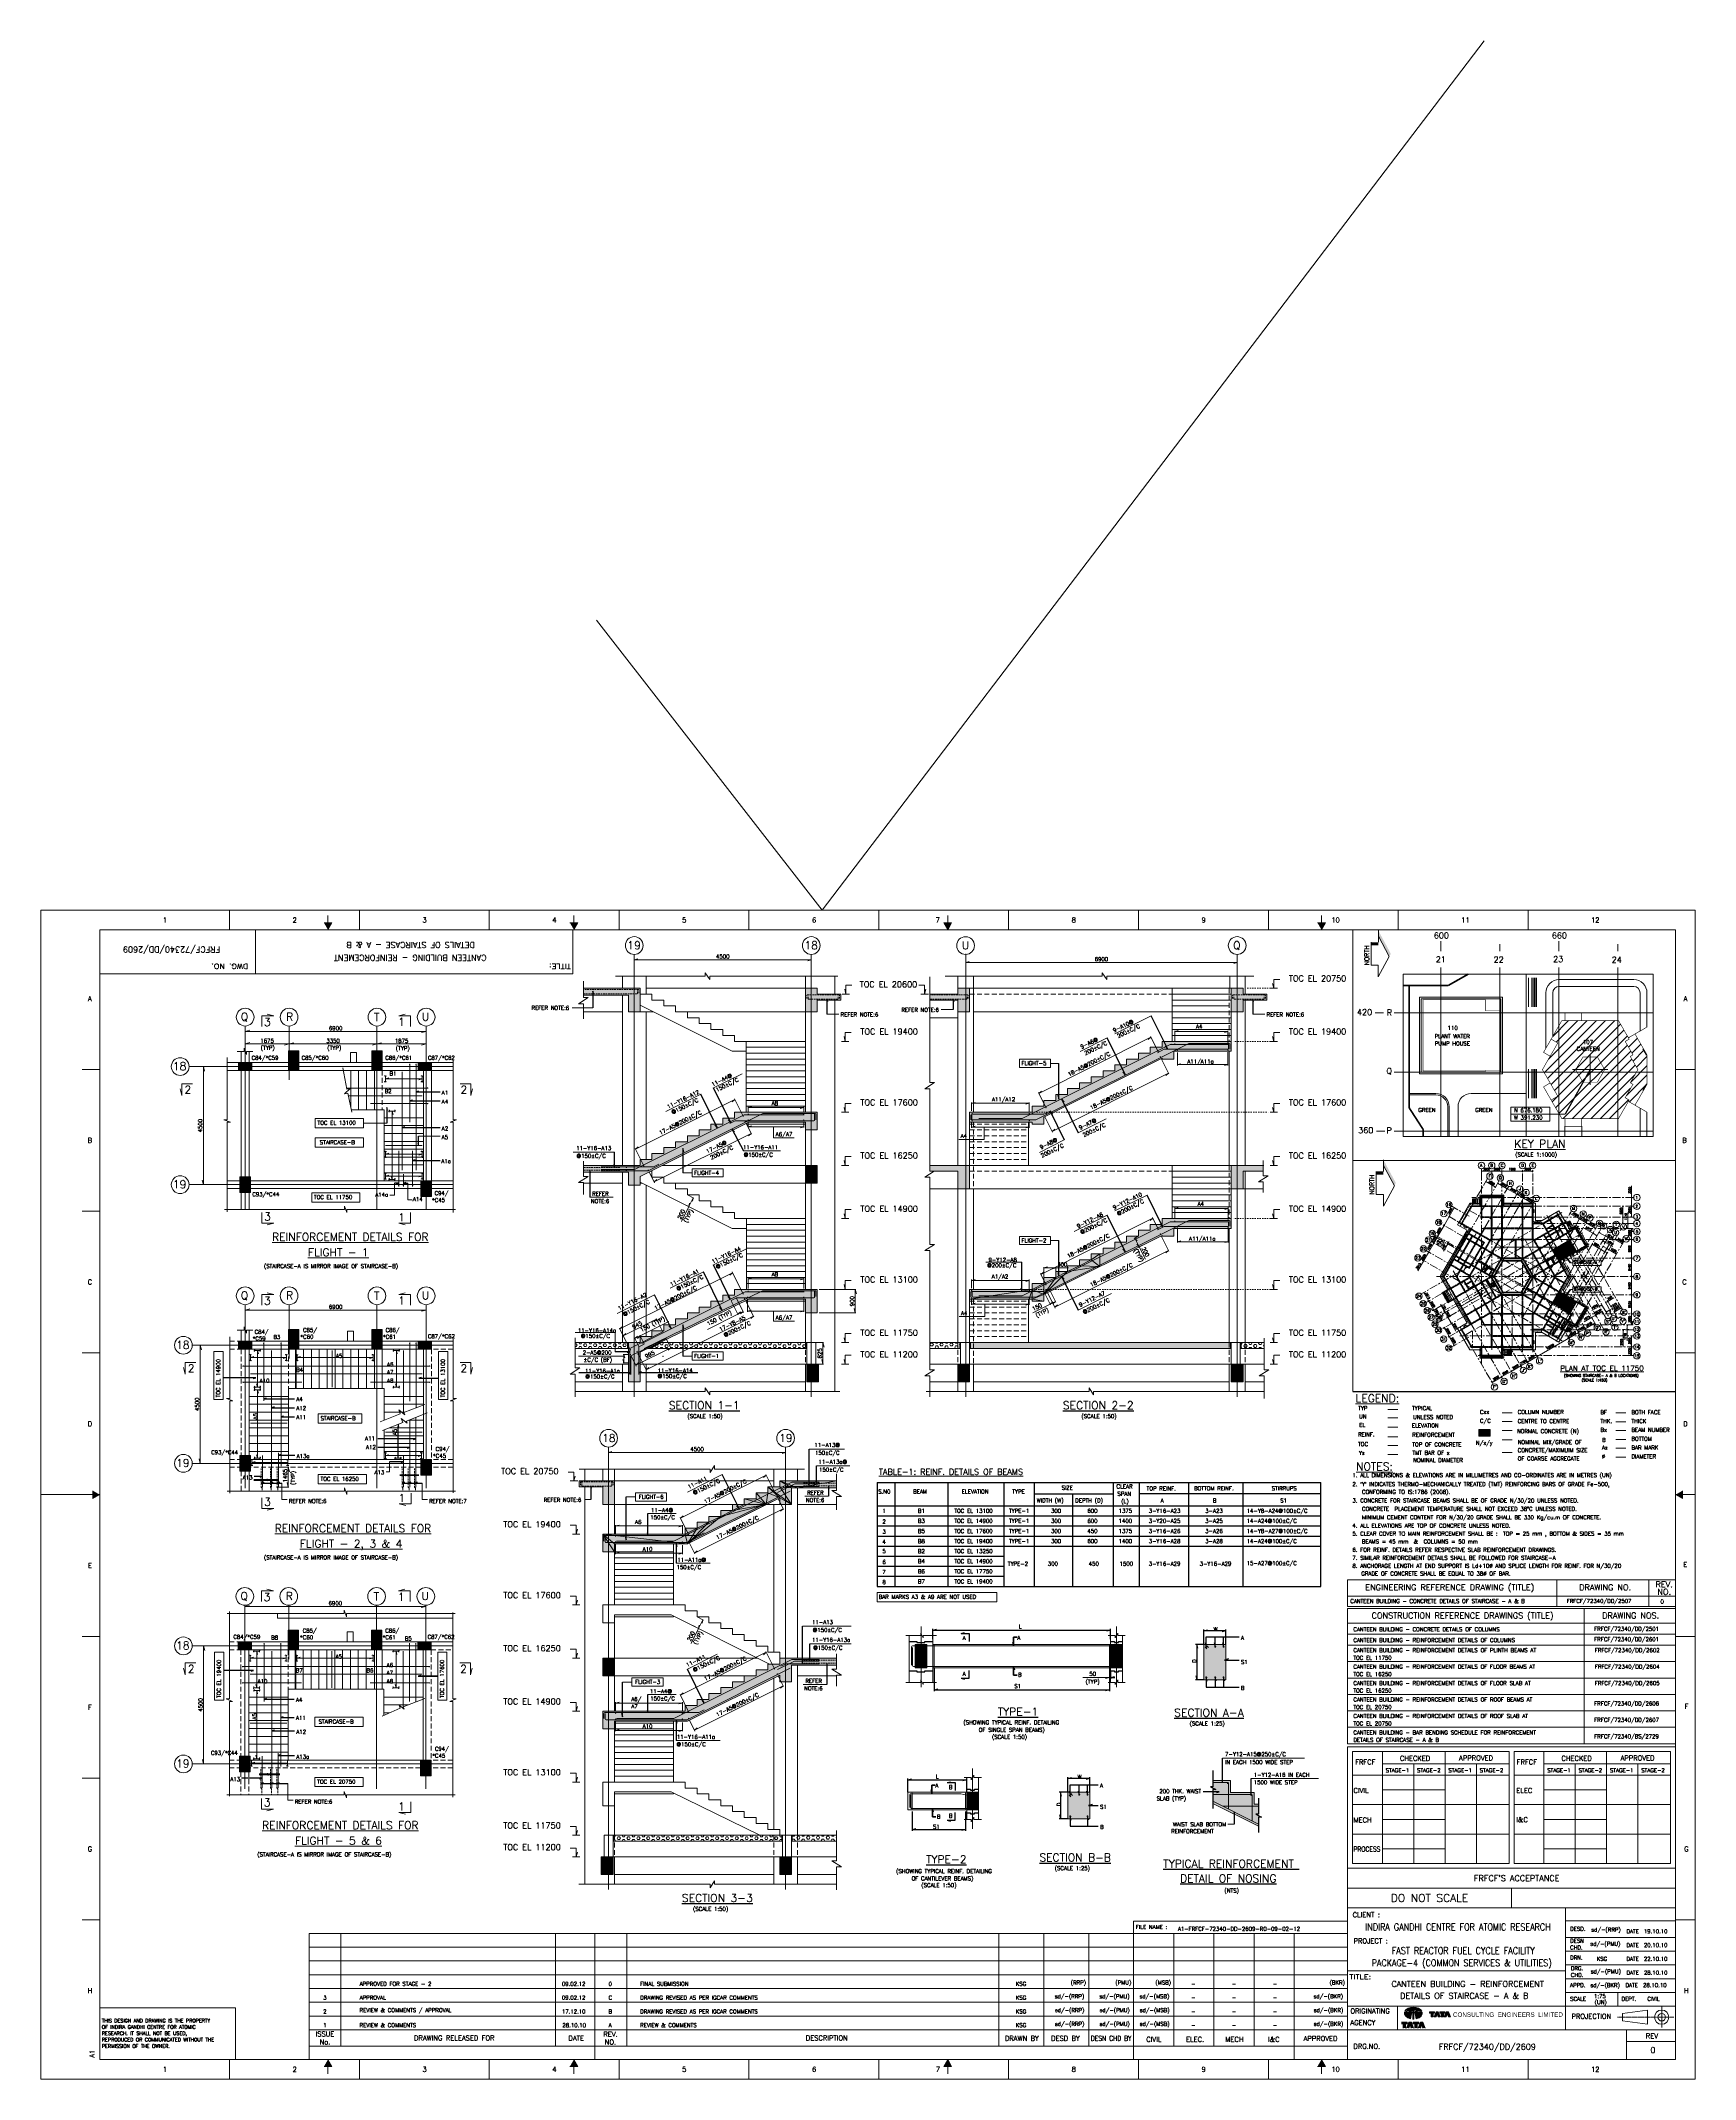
# Model space of a CAD drawing. Header units: millimetres. Extents: x 340192 to 549303, y -616317 to -538642.
# Drawn here: x 398185 to 461260, y -616317 to -538642 of the extents above; entities that cross this region are included whole.
import ezdxf
from ezdxf.enums import TextEntityAlignment as Align
from ezdxf.lldxf.tags import DXFTag

# ---------------------------------------------------------------- set-up
doc = ezdxf.new("R2010")
doc.units = ezdxf.units.MM
doc.header["$LTSCALE"] = 250
doc.header["$MEASUREMENT"] = 0
for name, pattern in [('( Center )', [2, 1.25, -0.25, 0.25, -0.25]), ('( Dot )', [0.25, 0, -0.25]), ('( Hidden )', [0.375, 0.25, -0.125]), ('__CENTER__0', [2000, 1250, -250, 250, -250]), ('__HIDDEN__0', [375, 250, -125]), ('__HIDDEN__2', [375, 250, -125]), ('__HIDDEN__3', [375, 250, -125]), ('ACAD_ISO10W100', [18.5, 12, -3, 0.5, -3]), ('DASHED', [0.75, 0.5, -0.25]), ('DOT2', [125, 0, -125]), ('HIDDEN', [375, 250, -125]), ('HIDDENX2', [0.75, 0.5, -0.25])]:
    doc.linetypes.add(name, pattern=pattern)
doc.layers.get('DEFPOINTS').update_dxf_attribs({"lineweight": 0})
for name, color, linetype, lineweight in [('2MM', 2, 'Continuous', 0), ('AR-DADO', 115, 'Continuous', 0), ('AR-GREENARY', 3, 'Continuous', 0), ('AR-PLTH-PROTCN', 5, 'Continuous', 0), ('AR-PROJ-ABV', 4, 'HIDDENX2', 0), ('AR-STAIR', 70, 'Continuous', 13), ('bor', 6, 'Continuous', 0), ('BUILDING', 6, 'Continuous', 0), ('CIVIL', 3, 'Continuous', 0), ('CIVIL_SHADE', 25, 'Continuous', 0), ('CIVILTEXT', 3, 'Continuous', 0), ('CV-AB-CJ', 2, 'Continuous', 0), ('CV-AB-GRID DIM', 2, 'Continuous', 0), ('CV-AB-REINFORCEMENT', 6, 'Continuous', 0), ('CV-AB-TEXT', 3, 'Continuous', 0), ('CV-AB-TITLE', 6, 'Continuous', 0), ('CV-CB-BEAM', 7, 'Continuous', 0), ('CV-CB-CIVIL', 70, 'Continuous', 0), ('CV-CB-COLUMN', 3, 'Continuous', 0), ('CV-CB-DIM', 2, 'Continuous', 0), ('CV-CB-DRAIN', 25, 'Continuous', 0), ('CV-CB-GRID', 8, 'CENTER', 5), ('CV-CB-GRID TXT', 6, 'Continuous', 0), ('CV-CB-HATCH', 2, 'Continuous', 0), ('CV-CB-KEYPLAN', 25, 'Continuous', 0), ('CV-CB-LINE', 2, 'Continuous', 0), ('CV-CB-REINFORCEMENT', 6, 'Continuous', 0), ('CV-CB-SHADE', 25, 'Continuous', 0), ('CV-CB-TEXT', 3, 'Continuous', 0), ('CV-COL', 3, 'Continuous', 0), ('CV-ELE', 4, 'Continuous', 0), ('CV-GRID_LINE', 8, 'CENTER', 0), ('CV-GRID_NO', 6, 'Continuous', 0), ('CV-MISC', 3, 'Continuous', 0), ('CV-SHADE', 25, 'Continuous', 0), ('CV-WALL', 3, 'Continuous', 40), ('CVTEXT', 3, 'Continuous', 0), ('CVTXT', 3, 'Continuous', 0), ('DIM', 2, 'Continuous', 0), ('EMBLEM', 7, 'Continuous', 0), ('HATCH', 2, 'Continuous', 0), ('LOGO', 7, 'Continuous', 0), ('LOGO_1', 7, 'Continuous', 0), ('REINF-HOR', 6, 'Continuous', 0), ('RENF-VER', 6, 'Continuous', 0), ('SECTION', 6, 'Continuous', 0), ('SHADE', 25, 'Continuous', 0), ('TEXT', 3, 'Continuous', 0), ('TOP MAIN', 6, 'Continuous', 0)]:
    doc.layers.add(name, color=color, linetype=linetype, lineweight=lineweight)
doc.styles.add('RD', font='romans.shx')
doc.styles.add('ROAMNS', font='romans.shx', dxfattribs={"width": 0.8})
doc.styles.add('ROMANS', font='romans.shx')
doc.styles.add('ROMANS_0', font='romans.shx')
doc.styles.add('S2', font='romans.shx', dxfattribs={"height": 1900})
doc.styles.add('SIMPLEX', font='romans.shx')
doc.styles.get("Standard").update_dxf_attribs({"font": 'romans.shx'})
doc.styles.add('Style-romans', font='romans.shx')
doc.styles.add('TCE_NAME', font='arial.ttf')
doc.styles.add('V1', font='romans.shx', dxfattribs={"height": 200})
tags = doc.linetypes.add('CENTER', pattern=[2, 1.25, -0.25, 0.25, -0.25]).pattern_tags.tags
tags[10:11] = [DXFTag(74, 4), DXFTag(75, 0), DXFTag(340, '0'), DXFTag(46, 1.0), DXFTag(50, 0.0), DXFTag(44, 0.0), DXFTag(45, 0.0)]
tags[8:9] = [DXFTag(74, 4), DXFTag(75, 0), DXFTag(340, '0'), DXFTag(46, 1.0), DXFTag(50, 0.0), DXFTag(44, 0.0), DXFTag(45, 0.0)]
tags[6:7] = [DXFTag(74, 4), DXFTag(75, 0), DXFTag(340, '0'), DXFTag(46, 1.0), DXFTag(50, 0.0), DXFTag(44, 0.0), DXFTag(45, 0.0)]
tags[4:5] = [DXFTag(74, 4), DXFTag(75, 0), DXFTag(340, '0'), DXFTag(46, 1.0), DXFTag(50, 0.0), DXFTag(44, 0.0), DXFTag(45, 0.0)]
doc.dimstyles.new('.15', dxfattribs={"dimtxt": 75, "dimasz": 0.00015, "dimexe": 18.75, "dimexo": 18.75, "dimgap": 37.5, "dimtad": 1, "dimdec": 0, "dimlfac": 9.227778, "dimzin": 0, "dimdsep": 46, "dimtxsty": 'ROMANS_0', "dimblk": 'TICK', "dimcen": 60, "dimclrd": 2, "dimclre": 2, "dimclrt": 3, "dimadec": 0, "dimazin": 0, "dimtfac": 1, "dimtdec": 0, "dimtofl": 0, "dimtmove": 0, "dimatfit": 3, "dimldrblk": 'TICK', "dimfxl": 1, "dimtolj": 1, "dimtzin": 0, "dimlwd": -1, "dimlwe": -1, "dimarcsym": 0})
doc.dimstyles.new('1.5', dxfattribs={"dimtxt": 150, "dimasz": 0.00045, "dimexe": 30, "dimexo": 7.5, "dimgap": 52.5, "dimtad": 1, "dimdec": 0, "dimlfac": 0.666667, "dimzin": 0, "dimdsep": 46, "dimtxsty": 'ROMANS', "dimblk": 'TICK', "dimcen": 0.09, "dimclrd": 2, "dimclre": 2, "dimclrt": 3, "dimadec": 0, "dimazin": 0, "dimtfac": 1, "dimtdec": 0, "dimtofl": 0, "dimtmove": 0, "dimatfit": 3, "dimfxl": 1, "dimtolj": 1, "dimtzin": 0, "dimlwd": -1, "dimlwe": -1, "dimarcsym": 1})
doc.dimstyles.new('CIVIL', dxfattribs={"dimtxt": 1, "dimasz": 0.0005, "dimexe": 50, "dimexo": 0, "dimgap": 50, "dimtad": 1, "dimdec": 0, "dimlfac": 0.001, "dimzin": 0, "dimdsep": 46, "dimtxsty": 'ROMANS', "dimblk": 'TICK', "dimcen": 0.09, "dimclrd": 2, "dimclre": 2, "dimclrt": 3, "dimadec": 0, "dimazin": 0, "dimtfac": 1, "dimtdec": 0, "dimtofl": 0, "dimtmove": 0, "dimatfit": 3, "dimldrblk": 'TICK', "dimfxl": 1, "dimfrac": 2, "dimtolj": 1, "dimtzin": 0, "dimarcsym": 0})
doc.dimstyles.new('CV-CB-DIM', dxfattribs={"dimtxt": 150, "dimasz": 0.0006, "dimexe": 22.5, "dimexo": 75, "dimgap": 45, "dimtad": 1, "dimdec": 0, "dimzin": 0, "dimdsep": 46, "dimtxsty": 'ROMANS', "dimblk": 'TICK', "dimcen": 0.09, "dimdle": 50, "dimclrd": 2, "dimclre": 2, "dimclrt": 3, "dimadec": 0, "dimazin": 0, "dimtfac": 1, "dimtdec": 0, "dimtofl": 0, "dimtmove": 0, "dimatfit": 3, "dimfxl": 1, "dimtolj": 1, "dimtzin": 0, "dimlwd": -1, "dimlwe": -1, "dimarcsym": 0})
pattern_1 = [(120, (-90000, 0), (-733000000, -423200000), []), (210, (-90000, 0), (423200000, -733000000), [])]
pattern_2 = [(240, (-90000, 0), (733000000, -423200000), []), (330, (-90000, 0), (423200000, 733000000), [])]
pattern_3 = [(45, (327199.929, -596679.648), (-17.6776695, 17.6776695), []), (135, (327199.929, -596679.648), (-17.6776695, -17.6776695), [])]
pattern_4 = [(45, (503287.504, -596679.648), (-17.6776695, 17.6776695), []), (135, (503287.504, -596679.648), (-17.6776695, -17.6776695), [])]

# ---------------------------------------------------------------- blocks, each defined once
blk = doc.blocks.new('125')
at = {"layer": 'REINF-HOR', "ltscale": 1.6875}
blk.add_line((0, -332191), (0, 105241), dxfattribs=at)
at = {"layer": 'REINF-HOR', "ltscale": 1.6875, "flags": 128}
for points in [[(-72253, 118220, 0.9267171847), (-5491, 96184, -0.9235405832), (61271, 74457)], [(-74320, -321479, 0.9267171847), (-7558, -343514, -0.9235405832), (59204, -365241)]]:
    blk.add_lwpolyline(points, format="xyb", dxfattribs=at)
blk = doc.blocks.new('secv1_6')
at = {"layer": 'bor', "lineweight": -2}
for p, q in [((0, 6000), (-670, 3500)), ((0, 6000), (0, 0)), ((0, 0), (6000, 0))]:
    blk.add_line(p, q, dxfattribs=at)
blk = doc.blocks.new('TICK')
at = {"color": 3}
blk.add_line((-289777.747, -77645.713), (0, 0), dxfattribs=at)
blk = doc.blocks.new('*D221')
at = {"layer": 'CV-CB-SHADE', "color": 2, "transparency": 16777216}
for p, q in [((453111, -581753), (453111, -581694)), ((453501, -581753), (453501, -581694))]:
    blk.add_line(p, q, dxfattribs=at)
at = {"layer": 'CV-CB-SHADE', "color": 0, "transparency": 16777216}
blk.add_line((453111, -581713), (453501, -581713), dxfattribs=at)
at = {"layer": 'DEFPOINTS', "color": 0, "transparency": 16777216}
for p in [(453111, -581772), (453501, -581713), (453501, -581772)]:
    blk.add_point(p, dxfattribs=at)
at = {"layer": 'CV-CB-SHADE', "color": 0, "transparency": 16777216, "xscale": 0.00015, "yscale": 0.00015, "zscale": 0.00015, "rotation": 180}
blk.add_blockref('TICK', (453111, -581713), dxfattribs=at)
at = {"layer": 'CV-CB-SHADE', "color": 0, "transparency": 16777216, "xscale": 0.00015, "yscale": 0.00015, "zscale": 0.00015}
blk.add_blockref('TICK', (453501, -581713), dxfattribs=at)
at = {"layer": 'CV-CB-SHADE', "color": 3, "transparency": 16777216, "insert": (453304, -581638), "char_height": 75, "attachment_point": 5, "style": 'ROMANS_0'}
blk.add_mtext('\\A1;3600', dxfattribs=at)
blk = doc.blocks.new('*D222')
at = {"layer": 'CV-CB-SHADE', "color": 2, "transparency": 16777216}
for p, q in [((453501, -581753), (453501, -581694)), ((453891, -581753), (453891, -581694))]:
    blk.add_line(p, q, dxfattribs=at)
at = {"layer": 'CV-CB-SHADE', "color": 0, "transparency": 16777216}
blk.add_line((453501, -581713), (453891, -581713), dxfattribs=at)
at = {"layer": 'DEFPOINTS', "color": 0, "transparency": 16777216}
for p in [(453501, -581772), (453891, -581713), (453891, -581772)]:
    blk.add_point(p, dxfattribs=at)
at = {"layer": 'CV-CB-SHADE', "color": 0, "transparency": 16777216, "xscale": 0.00015, "yscale": 0.00015, "zscale": 0.00015, "rotation": 180}
blk.add_blockref('TICK', (453501, -581713), dxfattribs=at)
at = {"layer": 'CV-CB-SHADE', "color": 0, "transparency": 16777216, "xscale": 0.00015, "yscale": 0.00015, "zscale": 0.00015}
blk.add_blockref('TICK', (453891, -581713), dxfattribs=at)
at = {"layer": 'CV-CB-SHADE', "color": 3, "transparency": 16777216, "insert": (453696, -581638), "char_height": 75, "attachment_point": 5, "style": 'ROMANS_0'}
blk.add_mtext('\\A1;3600', dxfattribs=at)
blk = doc.blocks.new('*D223')
at = {"layer": 'CV-CB-SHADE', "color": 2, "transparency": 16777216}
for p, q in [((453891, -581753), (453891, -581694)), ((454671, -581753), (454671, -581694))]:
    blk.add_line(p, q, dxfattribs=at)
at = {"layer": 'CV-CB-SHADE', "color": 0, "transparency": 16777216}
blk.add_line((453891, -581713), (454671, -581713), dxfattribs=at)
at = {"layer": 'DEFPOINTS', "color": 0, "transparency": 16777216}
for p in [(453891, -581772), (454671, -581713), (454671, -581772)]:
    blk.add_point(p, dxfattribs=at)
at = {"layer": 'CV-CB-SHADE', "color": 0, "transparency": 16777216, "xscale": 0.00015, "yscale": 0.00015, "zscale": 0.00015, "rotation": 180}
blk.add_blockref('TICK', (453891, -581713), dxfattribs=at)
at = {"layer": 'CV-CB-SHADE', "color": 0, "transparency": 16777216, "xscale": 0.00015, "yscale": 0.00015, "zscale": 0.00015}
blk.add_blockref('TICK', (454671, -581713), dxfattribs=at)
at = {"layer": 'CV-CB-SHADE', "color": 3, "transparency": 16777216, "insert": (454281, -581638), "char_height": 75, "attachment_point": 5, "style": 'ROMANS_0'}
blk.add_mtext('\\A1;7200', dxfattribs=at)
blk = doc.blocks.new('*D224')
at = {"layer": 'CV-CB-SHADE', "color": 2, "transparency": 16777216}
for p, q in [((454671, -581753), (454671, -581694)), ((455061, -581753), (455061, -581694))]:
    blk.add_line(p, q, dxfattribs=at)
at = {"layer": 'CV-CB-SHADE', "color": 0, "transparency": 16777216}
blk.add_line((454671, -581713), (455061, -581713), dxfattribs=at)
at = {"layer": 'DEFPOINTS', "color": 0, "transparency": 16777216}
for p in [(454671, -581772), (455061, -581713), (455061, -581772)]:
    blk.add_point(p, dxfattribs=at)
at = {"layer": 'CV-CB-SHADE', "color": 0, "transparency": 16777216, "xscale": 0.00015, "yscale": 0.00015, "zscale": 0.00015, "rotation": 180}
blk.add_blockref('TICK', (454671, -581713), dxfattribs=at)
at = {"layer": 'CV-CB-SHADE', "color": 0, "transparency": 16777216, "xscale": 0.00015, "yscale": 0.00015, "zscale": 0.00015}
blk.add_blockref('TICK', (455061, -581713), dxfattribs=at)
at = {"layer": 'CV-CB-SHADE', "color": 3, "transparency": 16777216, "insert": (454866, -581638), "char_height": 75, "attachment_point": 5, "style": 'ROMANS_0'}
blk.add_mtext('\\A1;3600', dxfattribs=at)
blk = doc.blocks.new('*D225')
at = {"layer": 'CV-CB-SHADE', "color": 2, "transparency": 16777216}
for p, q in [((453281, -582101), (453263, -582131)), ((453647, -582312), (453629, -582343))]:
    blk.add_line(p, q, dxfattribs=at)
at = {"layer": 'CV-CB-SHADE', "color": 0, "transparency": 16777216}
blk.add_line((453273, -582115), (453639, -582326), dxfattribs=at)
at = {"layer": 'DEFPOINTS', "color": 0, "transparency": 16777216}
for p in [(453290, -582084), (453639, -582326), (453656, -582296)]:
    blk.add_point(p, dxfattribs=at)
at = {"layer": 'CV-CB-SHADE', "color": 0, "transparency": 16777216, "xscale": 0.00015, "yscale": 0.00015, "zscale": 0.00015}
for p, rotation in [((453273, -582115), 149.9999999999386), ((453639, -582326), 329.9999999999386)]:
    blk.add_blockref('TICK', p, dxfattribs=dict(at, rotation=rotation))
at = {"layer": 'CV-CB-SHADE', "color": 3, "transparency": 16777216, "insert": (453493, -582156), "char_height": 75, "attachment_point": 5, "rotation": 330, "style": 'ROMANS_0'}
blk.add_mtext('\\A1;3900', dxfattribs=at)
blk = doc.blocks.new('*D226')
at = {"layer": 'CV-CB-SHADE', "color": 2, "transparency": 16777216}
for p, q in [((453734, -582161), (453716, -582192)), ((454111, -582354), (454082, -582403))]:
    blk.add_line(p, q, dxfattribs=at)
at = {"layer": 'CV-CB-SHADE', "color": 0, "transparency": 16777216}
blk.add_line((453726, -582175), (454092, -582387), dxfattribs=at)
at = {"layer": 'DEFPOINTS', "color": 0, "transparency": 16777216}
for p in [(453743, -582145), (454092, -582387), (454120, -582337)]:
    blk.add_point(p, dxfattribs=at)
at = {"layer": 'CV-CB-SHADE', "color": 0, "transparency": 16777216, "xscale": 0.00015, "yscale": 0.00015, "zscale": 0.00015}
for p, rotation in [((453726, -582175), 150.0000000016221), ((454092, -582387), 330.000000001622)]:
    blk.add_blockref('TICK', p, dxfattribs=dict(at, rotation=rotation))
at = {"layer": 'CV-CB-SHADE', "color": 3, "transparency": 16777216, "insert": (453960, -582224), "char_height": 75, "attachment_point": 5, "rotation": 330, "style": 'ROMANS_0'}
blk.add_mtext('\\A1;3900', dxfattribs=at)
blk = doc.blocks.new('*D227')
at = {"layer": 'CV-CB-SHADE', "color": 2, "transparency": 16777216}
for p, q in [((454111, -582354), (454082, -582403)), ((454477, -582565), (454448, -582614))]:
    blk.add_line(p, q, dxfattribs=at)
at = {"layer": 'CV-CB-SHADE', "color": 0, "transparency": 16777216}
blk.add_line((454092, -582387), (454458, -582598), dxfattribs=at)
at = {"layer": 'DEFPOINTS', "color": 0, "transparency": 16777216}
for p in [(454120, -582337), (454486, -582549), (454458, -582598)]:
    blk.add_point(p, dxfattribs=at)
at = {"layer": 'CV-CB-SHADE', "color": 0, "transparency": 16777216, "xscale": 0.00015, "yscale": 0.00015, "zscale": 0.00015}
for p, rotation in [((454092, -582387), 150.0000000016221), ((454458, -582598), 330.000000001622)]:
    blk.add_blockref('TICK', p, dxfattribs=dict(at, rotation=rotation))
at = {"layer": 'CV-CB-SHADE', "color": 3, "transparency": 16777216, "insert": (454322, -582433), "char_height": 75, "attachment_point": 5, "rotation": 330, "style": 'ROMANS_0'}
blk.add_mtext('\\A1;3900', dxfattribs=at)
blk = doc.blocks.new('*D228')
at = {"layer": 'CV-CB-SHADE', "color": 2, "transparency": 16777216}
for p, q in [((454477, -582565), (454448, -582614)), ((454730, -582711), (454701, -582760))]:
    blk.add_line(p, q, dxfattribs=at)
at = {"layer": 'CV-CB-SHADE', "color": 0, "transparency": 16777216}
blk.add_line((454458, -582598), (454711, -582744), dxfattribs=at)
at = {"layer": 'DEFPOINTS', "color": 0, "transparency": 16777216}
for p in [(454486, -582549), (454711, -582744), (454739, -582695)]:
    blk.add_point(p, dxfattribs=at)
at = {"layer": 'CV-CB-SHADE', "color": 0, "transparency": 16777216, "xscale": 0.00015, "yscale": 0.00015, "zscale": 0.00015}
for p, rotation in [((454458, -582598), 150.0000000016221), ((454711, -582744), 330.000000001622)]:
    blk.add_blockref('TICK', p, dxfattribs=dict(at, rotation=rotation))
at = {"layer": 'CV-CB-SHADE', "color": 3, "transparency": 16777216, "insert": (454622, -582606), "char_height": 75, "attachment_point": 5, "rotation": 330, "style": 'ROMANS_0'}
blk.add_mtext('\\A1;2700', dxfattribs=at)
blk = doc.blocks.new('*D229')
at = {"layer": 'CV-CB-SHADE', "color": 2, "transparency": 16777216}
for p, q in [((454730, -582711), (454701, -582760)), ((455096, -582922), (455067, -582972))]:
    blk.add_line(p, q, dxfattribs=at)
at = {"layer": 'CV-CB-SHADE', "color": 0, "transparency": 16777216}
blk.add_line((454711, -582744), (455077, -582955), dxfattribs=at)
at = {"layer": 'DEFPOINTS', "color": 0, "transparency": 16777216}
for p in [(454739, -582695), (455077, -582955), (455105, -582906)]:
    blk.add_point(p, dxfattribs=at)
at = {"layer": 'CV-CB-SHADE', "color": 0, "transparency": 16777216, "xscale": 0.00015, "yscale": 0.00015, "zscale": 0.00015}
for p, rotation in [((454711, -582744), 150.0000000016221), ((455077, -582955), 330.000000001622)]:
    blk.add_blockref('TICK', p, dxfattribs=dict(at, rotation=rotation))
at = {"layer": 'CV-CB-SHADE', "color": 3, "transparency": 16777216, "insert": (454950, -582796), "char_height": 75, "attachment_point": 5, "rotation": 330, "style": 'ROMANS_0'}
blk.add_mtext('\\A1;3900', dxfattribs=at)
blk = doc.blocks.new('*D230')
at = {"layer": 'CV-CB-SHADE', "color": 0, "transparency": 16777216}
for p, q in [((451683, -583782), (451439, -584204)), ((451439, -584204), (451102, -584787))]:
    blk.add_line(p, q, dxfattribs=at)
at = {"layer": 'CV-CB-SHADE', "color": 2, "transparency": 16777216}
for p, q in [((451717, -583802), (451666, -583773)), ((451473, -584224), (451423, -584195))]:
    blk.add_line(p, q, dxfattribs=at)
at = {"layer": 'DEFPOINTS', "color": 0, "transparency": 16777216}
for p in [(451733, -583811), (451439, -584204), (451490, -584234)]:
    blk.add_point(p, dxfattribs=at)
at = {"layer": 'CV-CB-SHADE', "color": 0, "transparency": 16777216, "xscale": 0.00015, "yscale": 0.00015, "zscale": 0.00015}
for p, rotation in [((451683, -583782), 60.00000000005254), ((451439, -584204), 240.0000000000526)]:
    blk.add_blockref('TICK', p, dxfattribs=dict(at, rotation=rotation))
at = {"layer": 'CV-CB-SHADE', "color": 3, "transparency": 16777216, "insert": (451122, -584603), "char_height": 75, "attachment_point": 5, "rotation": 60, "style": 'ROMANS_0'}
blk.add_mtext('\\A1;4500', dxfattribs=at)
blk = doc.blocks.new('*D231')
at = {"layer": 'CV-CB-SHADE', "color": 0, "transparency": 16777216}
for p, q in [((451683, -583782), (451459, -584170)), ((451878, -583444), (451683, -583782))]:
    blk.add_line(p, q, dxfattribs=at)
at = {"layer": 'CV-CB-SHADE', "color": 2, "transparency": 16777216}
for p, q in [((451717, -583802), (451666, -583773)), ((451912, -583464), (451861, -583435))]:
    blk.add_line(p, q, dxfattribs=at)
at = {"layer": 'DEFPOINTS', "color": 0, "transparency": 16777216}
for p in [(451683, -583782), (451733, -583811), (451928, -583474)]:
    blk.add_point(p, dxfattribs=at)
at = {"layer": 'CV-CB-SHADE', "color": 0, "transparency": 16777216, "xscale": 0.00015, "yscale": 0.00015, "zscale": 0.00015}
for p, rotation in [((451683, -583782), 240.0000000000526), ((451878, -583444), 60.00000000005254)]:
    blk.add_blockref('TICK', p, dxfattribs=dict(at, rotation=rotation))
at = {"layer": 'CV-CB-SHADE', "color": 3, "transparency": 16777216, "insert": (451478, -583986), "char_height": 75, "attachment_point": 5, "rotation": 60, "style": 'ROMANS_0'}
blk.add_mtext('\\A1;3600', dxfattribs=at)
blk = doc.blocks.new('*D232')
at = {"layer": 'CV-CB-SHADE', "color": 0, "transparency": 16777216}
blk.add_line((452073, -583107), (451878, -583444), dxfattribs=at)
at = {"layer": 'CV-CB-SHADE', "color": 2, "transparency": 16777216}
for p, q in [((452107, -583126), (452056, -583097)), ((451912, -583464), (451861, -583435))]:
    blk.add_line(p, q, dxfattribs=at)
at = {"layer": 'DEFPOINTS', "color": 0, "transparency": 16777216}
for p in [(452123, -583136), (451878, -583444), (451928, -583474)]:
    blk.add_point(p, dxfattribs=at)
at = {"layer": 'CV-CB-SHADE', "color": 0, "transparency": 16777216, "xscale": 0.00015, "yscale": 0.00015, "zscale": 0.00015}
for p, rotation in [((452073, -583107), 60.00000000000035), ((451878, -583444), 240.0000000000003)]:
    blk.add_blockref('TICK', p, dxfattribs=dict(at, rotation=rotation))
at = {"layer": 'CV-CB-SHADE', "color": 3, "transparency": 16777216, "insert": (451910, -583238), "char_height": 75, "attachment_point": 5, "rotation": 60, "style": 'ROMANS_0'}
blk.add_mtext('\\A1;3600', dxfattribs=at)
blk = doc.blocks.new('*D233')
at = {"layer": 'CV-CB-SHADE', "color": 2, "transparency": 16777216}
for p, q in [((453899, -589590), (453870, -589540)), ((453533, -589801), (453504, -589751))]:
    blk.add_line(p, q, dxfattribs=at)
at = {"layer": 'CV-CB-SHADE', "color": 0, "transparency": 16777216}
blk.add_line((453514, -589768), (453880, -589556), dxfattribs=at)
at = {"layer": 'DEFPOINTS', "color": 0, "transparency": 16777216}
for p in [(453542, -589817), (453880, -589556), (453908, -589606)]:
    blk.add_point(p, dxfattribs=at)
at = {"layer": 'CV-CB-SHADE', "color": 0, "transparency": 16777216, "xscale": 0.00015, "yscale": 0.00015, "zscale": 0.00015}
for p, rotation in [((453514, -589768), 210.0000000000657), ((453880, -589556), 30.00000000006574)]:
    blk.add_blockref('TICK', p, dxfattribs=dict(at, rotation=rotation))
at = {"layer": 'CV-CB-SHADE', "color": 3, "transparency": 16777216, "insert": (453659, -589597), "char_height": 75, "attachment_point": 5, "rotation": 30, "style": 'ROMANS_0'}
blk.add_mtext('\\A1;3900', dxfattribs=at)
blk = doc.blocks.new('*D234')
at = {"layer": 'CV-CB-SHADE', "color": 2, "transparency": 16777216}
for p, q in [((453899, -589590), (453870, -589540)), ((454265, -589379), (454236, -589329))]:
    blk.add_line(p, q, dxfattribs=at)
at = {"layer": 'CV-CB-SHADE', "color": 0, "transparency": 16777216}
blk.add_line((453879, -589556), (454245, -589345), dxfattribs=at)
at = {"layer": 'DEFPOINTS', "color": 0, "transparency": 16777216}
for p in [(454245, -589345), (454274, -589395), (453908, -589606)]:
    blk.add_point(p, dxfattribs=at)
at = {"layer": 'CV-CB-SHADE', "color": 0, "transparency": 16777216, "xscale": 0.00015, "yscale": 0.00015, "zscale": 0.00015}
for p, rotation in [((453879, -589556), 209.999999998378), ((454245, -589345), 29.99999999837793)]:
    blk.add_blockref('TICK', p, dxfattribs=dict(at, rotation=rotation))
at = {"layer": 'CV-CB-SHADE', "color": 3, "transparency": 16777216, "insert": (454009, -589395), "char_height": 75, "attachment_point": 5, "rotation": 30, "style": 'ROMANS_0'}
blk.add_mtext('\\A1;3900', dxfattribs=at)
blk = doc.blocks.new('*D235')
at = {"layer": 'CV-CB-SHADE', "color": 2, "transparency": 16777216}
for p, q in [((454265, -589379), (454236, -589329)), ((454632, -589169), (454602, -589118))]:
    blk.add_line(p, q, dxfattribs=at)
at = {"layer": 'CV-CB-SHADE', "color": 0, "transparency": 16777216}
blk.add_line((454245, -589345), (454611, -589134), dxfattribs=at)
at = {"layer": 'DEFPOINTS', "color": 0, "transparency": 16777216}
for p in [(454274, -589395), (454611, -589134), (454641, -589185)]:
    blk.add_point(p, dxfattribs=at)
at = {"layer": 'CV-CB-SHADE', "color": 0, "transparency": 16777216, "xscale": 0.00015, "yscale": 0.00015, "zscale": 0.00015}
for p, rotation in [((454245, -589345), 209.999999998378), ((454611, -589134), 29.99999999837793)]:
    blk.add_blockref('TICK', p, dxfattribs=dict(at, rotation=rotation))
at = {"layer": 'CV-CB-SHADE', "color": 3, "transparency": 16777216, "insert": (454402, -589168), "char_height": 75, "attachment_point": 5, "rotation": 30, "style": 'ROMANS_0'}
blk.add_mtext('\\A1;3900', dxfattribs=at)
blk = doc.blocks.new('*D236')
at = {"layer": 'CV-CB-SHADE', "color": 2, "transparency": 16777216}
for p, q in [((454640, -589184), (454602, -589118)), ((454894, -589038), (454855, -588971))]:
    blk.add_line(p, q, dxfattribs=at)
at = {"layer": 'CV-CB-SHADE', "color": 0, "transparency": 16777216}
blk.add_line((454611, -589134), (454865, -588988), dxfattribs=at)
at = {"layer": 'DEFPOINTS', "color": 0, "transparency": 16777216}
for p in [(454650, -589201), (454865, -588988), (454903, -589054)]:
    blk.add_point(p, dxfattribs=at)
at = {"layer": 'CV-CB-SHADE', "color": 0, "transparency": 16777216, "xscale": 0.00015, "yscale": 0.00015, "zscale": 0.00015}
for p, rotation in [((454611, -589134), 209.999999998378), ((454865, -588988), 29.99999999837793)]:
    blk.add_blockref('TICK', p, dxfattribs=dict(at, rotation=rotation))
at = {"layer": 'CV-CB-SHADE', "color": 3, "transparency": 16777216, "insert": (454700, -588996), "char_height": 75, "attachment_point": 5, "rotation": 30, "style": 'ROMANS_0'}
blk.add_mtext('\\A1;2700', dxfattribs=at)
blk = doc.blocks.new('*D237')
at = {"layer": 'CV-CB-SHADE', "color": 2, "transparency": 16777216}
for p, q in [((455249, -588809), (455221, -588760)), ((454883, -589020), (454855, -588971)), ((454865, -588988), (455230, -588776))]:
    blk.add_line(p, q, dxfattribs=at)
at = {"layer": 'DEFPOINTS', "color": 0, "transparency": 16777216}
for p in [(454893, -589036), (455230, -588776), (455259, -588825)]:
    blk.add_point(p, dxfattribs=at)
at = {"layer": 'CV-CB-SHADE', "color": 2, "transparency": 16777216, "xscale": 0.00015, "yscale": 0.00015, "zscale": 0.00015}
for p, rotation in [((454865, -588988), 210.0000000000632), ((455230, -588776), 30.00000000006324)]:
    blk.add_blockref('TICK', p, dxfattribs=dict(at, rotation=rotation))
at = {"layer": 'CV-CB-SHADE', "color": 3, "transparency": 16777216, "insert": (455011, -588816), "char_height": 75, "attachment_point": 5, "rotation": 30, "style": 'ROMANS_0'}
blk.add_mtext('\\A1;3900', dxfattribs=at)
blk = doc.blocks.new('*D238')
at = {"layer": 'CV-CB-SHADE', "color": 2, "transparency": 16777216}
for p, q in [((455252, -588813), (455221, -588760)), ((455230, -588776), (456443, -588076)), ((456464, -588113), (456433, -588060))]:
    blk.add_line(p, q, dxfattribs=at)
at = {"layer": 'DEFPOINTS', "color": 0, "transparency": 16777216}
for p in [(456443, -588076), (456473, -588130), (455261, -588829)]:
    blk.add_point(p, dxfattribs=at)
at = {"layer": 'CV-CB-SHADE', "color": 2, "transparency": 16777216, "xscale": 0.00015, "yscale": 0.00015, "zscale": 0.00015}
for p, rotation in [((455230, -588776), 210.0000000000629), ((456443, -588076), 30.00000000006295)]:
    blk.add_blockref('TICK', p, dxfattribs=dict(at, rotation=rotation))
at = {"layer": 'CV-CB-SHADE', "color": 3, "transparency": 16777216, "insert": (455724, -588405), "char_height": 75, "attachment_point": 5, "rotation": 30, "style": 'ROMANS_0'}
blk.add_mtext('\\A1;12920', dxfattribs=at)
blk = doc.blocks.new('*D239')
at = {"layer": 'CV-CB-SHADE', "color": 0, "transparency": 16777216}
blk.add_line((456443, -588077), (456808, -587865), dxfattribs=at)
at = {"layer": 'CV-CB-SHADE', "color": 2, "transparency": 16777216}
for p, q in [((456836, -587914), (456799, -587849)), ((456471, -588125), (456433, -588060))]:
    blk.add_line(p, q, dxfattribs=at)
at = {"layer": 'DEFPOINTS', "color": 0, "transparency": 16777216}
for p in [(456808, -587865), (456846, -587930), (456480, -588141)]:
    blk.add_point(p, dxfattribs=at)
at = {"layer": 'CV-CB-SHADE', "color": 0, "transparency": 16777216, "xscale": 0.00015, "yscale": 0.00015, "zscale": 0.00015}
for p, rotation in [((456808, -587865), 30.00000000006139), ((456443, -588077), 210.0000000000614)]:
    blk.add_blockref('TICK', p, dxfattribs=dict(at, rotation=rotation))
at = {"layer": 'CV-CB-SHADE', "color": 3, "transparency": 16777216, "insert": (456588, -587906), "char_height": 75, "attachment_point": 5, "rotation": 30, "style": 'ROMANS_0'}
blk.add_mtext('\\A1;3900', dxfattribs=at)
blk = doc.blocks.new('*D240')
at = {"layer": 'CV-CB-SHADE', "color": 2, "transparency": 16777216}
for p, q in [((456836, -587914), (456799, -587849)), ((457090, -587767), (457052, -587703))]:
    blk.add_line(p, q, dxfattribs=at)
at = {"layer": 'CV-CB-SHADE', "color": 0, "transparency": 16777216}
blk.add_line((456808, -587865), (457062, -587719), dxfattribs=at)
at = {"layer": 'DEFPOINTS', "color": 0, "transparency": 16777216}
for p in [(456846, -587930), (457062, -587719), (457099, -587784)]:
    blk.add_point(p, dxfattribs=at)
at = {"layer": 'CV-CB-SHADE', "color": 0, "transparency": 16777216, "xscale": 0.00015, "yscale": 0.00015, "zscale": 0.00015}
for p, rotation in [((456808, -587865), 209.999999998378), ((457062, -587719), 29.99999999837793)]:
    blk.add_blockref('TICK', p, dxfattribs=dict(at, rotation=rotation))
at = {"layer": 'CV-CB-SHADE', "color": 3, "transparency": 16777216, "insert": (456898, -587727), "char_height": 75, "attachment_point": 5, "rotation": 30, "style": 'ROMANS_0'}
blk.add_mtext('\\A1;2700', dxfattribs=at)
blk = doc.blocks.new('*D241')
at = {"layer": 'CV-CB-SHADE', "color": 2, "transparency": 16777216}
for p, q in [((457090, -587767), (457052, -587703)), ((457459, -587554), (457422, -587490))]:
    blk.add_line(p, q, dxfattribs=at)
at = {"layer": 'CV-CB-SHADE', "color": 0, "transparency": 16777216}
blk.add_line((457062, -587719), (457431, -587506), dxfattribs=at)
at = {"layer": 'DEFPOINTS', "color": 0, "transparency": 16777216}
for p in [(457099, -587784), (457431, -587506), (457468, -587571)]:
    blk.add_point(p, dxfattribs=at)
at = {"layer": 'CV-CB-SHADE', "color": 0, "transparency": 16777216, "xscale": 0.00015, "yscale": 0.00015, "zscale": 0.00015}
for p, rotation in [((457062, -587719), 209.999999998378), ((457431, -587506), 29.99999999837793)]:
    blk.add_blockref('TICK', p, dxfattribs=dict(at, rotation=rotation))
at = {"layer": 'CV-CB-SHADE', "color": 3, "transparency": 16777216, "insert": (457204, -587550), "char_height": 75, "attachment_point": 5, "rotation": 30, "style": 'ROMANS_0'}
blk.add_mtext('\\A1;3935', dxfattribs=at)
blk = doc.blocks.new('*D242')
at = {"layer": 'CV-CB-SHADE', "color": 0, "transparency": 16777216}
for p, q in [((457466, -587203), (457309, -587294)), ((457309, -587294), (457024, -587458))]:
    blk.add_line(p, q, dxfattribs=at)
at = {"layer": 'CV-CB-SHADE', "color": 2, "transparency": 16777216}
for p, q in [((457494, -587251), (457456, -587187)), ((457336, -587342), (457299, -587278))]:
    blk.add_line(p, q, dxfattribs=at)
at = {"layer": 'DEFPOINTS', "color": 0, "transparency": 16777216}
for p in [(457466, -587203), (457346, -587358), (457503, -587268)]:
    blk.add_point(p, dxfattribs=at)
at = {"layer": 'CV-CB-SHADE', "color": 0, "transparency": 16777216, "xscale": 0.00015, "yscale": 0.00015, "zscale": 0.00015}
for p, rotation in [((457466, -587203), 29.99999999837793), ((457309, -587294), 209.999999998378)]:
    blk.add_blockref('TICK', p, dxfattribs=dict(at, rotation=rotation))
at = {"layer": 'CV-CB-SHADE', "color": 3, "transparency": 16777216, "insert": (457129, -587311), "char_height": 75, "attachment_point": 5, "rotation": 30, "style": 'ROMANS_0'}
blk.add_mtext('\\A1;1675', dxfattribs=at)
blk = doc.blocks.new('*D243')
at = {"layer": 'CV-CB-SHADE', "color": 2, "transparency": 16777216}
for p, q in [((457494, -587251), (457456, -587187)), ((457740, -587109), (457703, -587044))]:
    blk.add_line(p, q, dxfattribs=at)
at = {"layer": 'CV-CB-SHADE', "color": 0, "transparency": 16777216}
blk.add_line((457466, -587203), (457712, -587061), dxfattribs=at)
at = {"layer": 'DEFPOINTS', "color": 0, "transparency": 16777216}
for p in [(457712, -587061), (457750, -587125), (457503, -587268)]:
    blk.add_point(p, dxfattribs=at)
at = {"layer": 'CV-CB-SHADE', "color": 0, "transparency": 16777216, "xscale": 0.00015, "yscale": 0.00015, "zscale": 0.00015}
for p, rotation in [((457466, -587203), 209.999999998378), ((457712, -587061), 29.99999999837793)]:
    blk.add_blockref('TICK', p, dxfattribs=dict(at, rotation=rotation))
at = {"layer": 'CV-CB-SHADE', "color": 3, "transparency": 16777216, "insert": (457552, -587067), "char_height": 75, "attachment_point": 5, "rotation": 30, "style": 'ROMANS_0'}
blk.add_mtext('\\A1;2630', dxfattribs=at)
blk = doc.blocks.new('*D244')
at = {"layer": 'CV-CB-SHADE', "color": 0, "transparency": 16777216}
for p, q in [((457600, -586867), (457316, -587031)), ((457701, -586809), (457600, -586867))]:
    blk.add_line(p, q, dxfattribs=at)
at = {"layer": 'CV-CB-SHADE', "color": 2, "transparency": 16777216}
for p, q in [((457628, -586915), (457591, -586850)), ((457729, -586857), (457691, -586792))]:
    blk.add_line(p, q, dxfattribs=at)
at = {"layer": 'DEFPOINTS', "color": 0, "transparency": 16777216}
for p in [(457638, -586931), (457701, -586809), (457738, -586873)]:
    blk.add_point(p, dxfattribs=at)
at = {"layer": 'CV-CB-SHADE', "color": 0, "transparency": 16777216, "xscale": 0.00015, "yscale": 0.00015, "zscale": 0.00015}
for p, rotation in [((457600, -586867), 209.999999998378), ((457701, -586809), 29.99999999837793)]:
    blk.add_blockref('TICK', p, dxfattribs=dict(at, rotation=rotation))
at = {"layer": 'CV-CB-SHADE', "color": 3, "transparency": 16777216, "insert": (457421, -586884), "char_height": 75, "attachment_point": 5, "rotation": 30, "style": 'ROMANS_0'}
blk.add_mtext('\\A1;1070', dxfattribs=at)
blk = doc.blocks.new('*D245')
at = {"layer": 'CV-CB-SHADE', "color": 2, "transparency": 16777216}
for p, q in [((457892, -587139), (457851, -587069)), ((457860, -587085), (458003, -587003)), ((458035, -587057), (457994, -586986)), ((458003, -587003), (458340, -586808))]:
    blk.add_line(p, q, dxfattribs=at)
at = {"layer": 'DEFPOINTS', "color": 0, "transparency": 16777216}
for p in [(457901, -587155), (458003, -587003), (458044, -587073)]:
    blk.add_point(p, dxfattribs=at)
at = {"layer": 'CV-CB-SHADE', "color": 2, "transparency": 16777216, "xscale": 0.00015, "yscale": 0.00015, "zscale": 0.00015}
for p, rotation in [((457860, -587085), 210.0000000000617), ((458003, -587003), 30.00000000006172)]:
    blk.add_blockref('TICK', p, dxfattribs=dict(at, rotation=rotation))
at = {"layer": 'CV-CB-SHADE', "color": 3, "transparency": 16777216, "insert": (458160, -586826), "char_height": 75, "attachment_point": 5, "rotation": 30, "style": 'ROMANS_0'}
blk.add_mtext('\\A1;1525', dxfattribs=at)
blk = doc.blocks.new('*D246')
at = {"layer": 'CV-CB-SHADE', "color": 2, "transparency": 16777216}
for p, q in [((457878, -586786), (457835, -586711)), ((457844, -586727), (457929, -586678)), ((457942, -586701), (457919, -586662)), ((457929, -586678), (458161, -586544))]:
    blk.add_line(p, q, dxfattribs=at)
at = {"layer": 'DEFPOINTS', "color": 0, "transparency": 16777216}
for p in [(457888, -586802), (457929, -586678), (457951, -586717)]:
    blk.add_point(p, dxfattribs=at)
at = {"layer": 'CV-CB-SHADE', "color": 2, "transparency": 16777216, "xscale": 0.00015, "yscale": 0.00015, "zscale": 0.00015}
for p, rotation in [((457844, -586727), 210.0000000000617), ((457929, -586678), 30.00000000006172)]:
    blk.add_blockref('TICK', p, dxfattribs=dict(at, rotation=rotation))
at = {"layer": 'CV-CB-SHADE', "color": 3, "transparency": 16777216, "insert": (458007, -586546), "char_height": 75, "attachment_point": 5, "rotation": 30, "style": 'ROMANS_0'}
blk.add_mtext('\\A1;900', dxfattribs=at)
blk = doc.blocks.new('*D247')
at = {"layer": 'CV-CB-SHADE', "color": 2, "transparency": 16777216}
for p, q in [((458191, -587132), (458153, -587067)), ((458472, -586969), (458435, -586905))]:
    blk.add_line(p, q, dxfattribs=at)
at = {"layer": 'CV-CB-SHADE', "color": 0, "transparency": 16777216}
blk.add_line((458163, -587083), (458444, -586921), dxfattribs=at)
at = {"layer": 'DEFPOINTS', "color": 0, "transparency": 16777216}
for p in [(458200, -587148), (458444, -586921), (458482, -586986)]:
    blk.add_point(p, dxfattribs=at)
at = {"layer": 'CV-CB-SHADE', "color": 0, "transparency": 16777216, "xscale": 0.00015, "yscale": 0.00015, "zscale": 0.00015}
for p, rotation in [((458163, -587083), 209.999999998378), ((458444, -586921), 29.99999999837793)]:
    blk.add_blockref('TICK', p, dxfattribs=dict(at, rotation=rotation))
at = {"layer": 'CV-CB-SHADE', "color": 3, "transparency": 16777216, "insert": (458256, -586943), "char_height": 75, "attachment_point": 5, "rotation": 30, "style": 'ROMANS_0'}
blk.add_mtext('\\A1;3000', dxfattribs=at)
blk = doc.blocks.new('*D248')
at = {"layer": 'CV-CB-SHADE', "color": 2, "transparency": 16777216}
for p, q in [((456510, -583272), (456470, -583341)), ((456876, -583484), (456836, -583552))]:
    blk.add_line(p, q, dxfattribs=at)
at = {"layer": 'CV-CB-SHADE', "color": 0, "transparency": 16777216}
blk.add_line((456480, -583325), (456846, -583536), dxfattribs=at)
at = {"layer": 'DEFPOINTS', "color": 0, "transparency": 16777216}
for p in [(456519, -583256), (456846, -583536), (456885, -583467)]:
    blk.add_point(p, dxfattribs=at)
at = {"layer": 'CV-CB-SHADE', "color": 0, "transparency": 16777216, "xscale": 0.00015, "yscale": 0.00015, "zscale": 0.00015}
for p, rotation in [((456480, -583325), 149.9999999999387), ((456846, -583536), 329.9999999999387)]:
    blk.add_blockref('TICK', p, dxfattribs=dict(at, rotation=rotation))
at = {"layer": 'CV-CB-SHADE', "color": 3, "transparency": 16777216, "insert": (456700, -583365), "char_height": 75, "attachment_point": 5, "rotation": 330, "style": 'ROMANS_0'}
blk.add_mtext('\\A1;3900', dxfattribs=at)
blk = doc.blocks.new('*D249')
at = {"layer": 'CV-CB-SHADE', "color": 2, "transparency": 16777216}
for p, q in [((456876, -583484), (456836, -583552)), ((457129, -583630), (457090, -583698))]:
    blk.add_line(p, q, dxfattribs=at)
at = {"layer": 'CV-CB-SHADE', "color": 0, "transparency": 16777216}
blk.add_line((456846, -583536), (457099, -583682), dxfattribs=at)
at = {"layer": 'DEFPOINTS', "color": 0, "transparency": 16777216}
for p in [(456885, -583467), (457099, -583682), (457139, -583614)]:
    blk.add_point(p, dxfattribs=at)
at = {"layer": 'CV-CB-SHADE', "color": 0, "transparency": 16777216, "xscale": 0.00015, "yscale": 0.00015, "zscale": 0.00015}
for p, rotation in [((456846, -583536), 150.0000000016221), ((457099, -583682), 330.000000001622)]:
    blk.add_blockref('TICK', p, dxfattribs=dict(at, rotation=rotation))
at = {"layer": 'CV-CB-SHADE', "color": 3, "transparency": 16777216, "insert": (457010, -583544), "char_height": 75, "attachment_point": 5, "rotation": 330, "style": 'ROMANS_0'}
blk.add_mtext('\\A1;2700', dxfattribs=at)
blk = doc.blocks.new('*D250')
at = {"layer": 'CV-CB-SHADE', "color": 2, "transparency": 16777216}
for p, q in [((457129, -583630), (457090, -583698)), ((457498, -583843), (457459, -583912))]:
    blk.add_line(p, q, dxfattribs=at)
at = {"layer": 'CV-CB-SHADE', "color": 0, "transparency": 16777216}
blk.add_line((457099, -583682), (457468, -583895), dxfattribs=at)
at = {"layer": 'DEFPOINTS', "color": 0, "transparency": 16777216}
for p in [(457139, -583614), (457468, -583895), (457508, -583827)]:
    blk.add_point(p, dxfattribs=at)
at = {"layer": 'CV-CB-SHADE', "color": 0, "transparency": 16777216, "xscale": 0.00015, "yscale": 0.00015, "zscale": 0.00015}
for p, rotation in [((457099, -583682), 150.0000000016221), ((457468, -583895), 330.000000001622)]:
    blk.add_blockref('TICK', p, dxfattribs=dict(at, rotation=rotation))
at = {"layer": 'CV-CB-SHADE', "color": 3, "transparency": 16777216, "insert": (457337, -583733), "char_height": 75, "attachment_point": 5, "rotation": 330, "style": 'ROMANS_0'}
blk.add_mtext('\\A1;3935', dxfattribs=at)
blk = doc.blocks.new('*D251')
at = {"layer": 'CV-CB-SHADE', "color": 0, "transparency": 16777216}
for p, q in [((457360, -584083), (457013, -583883)), ((457517, -584174), (457360, -584083))]:
    blk.add_line(p, q, dxfattribs=at)
at = {"layer": 'CV-CB-SHADE', "color": 2, "transparency": 16777216}
for p, q in [((457390, -584031), (457350, -584100)), ((457547, -584122), (457507, -584190))]:
    blk.add_line(p, q, dxfattribs=at)
at = {"layer": 'DEFPOINTS', "color": 0, "transparency": 16777216}
for p in [(457399, -584015), (457556, -584106), (457517, -584174)]:
    blk.add_point(p, dxfattribs=at)
at = {"layer": 'CV-CB-SHADE', "color": 0, "transparency": 16777216, "xscale": 0.00015, "yscale": 0.00015, "zscale": 0.00015}
for p, rotation in [((457360, -584083), 150.0000000016221), ((457517, -584174), 330.000000001622)]:
    blk.add_blockref('TICK', p, dxfattribs=dict(at, rotation=rotation))
at = {"layer": 'CV-CB-SHADE', "color": 3, "transparency": 16777216, "insert": (457193, -583901), "char_height": 75, "attachment_point": 5, "rotation": 330, "style": 'ROMANS_0'}
blk.add_mtext('\\A1;1675', dxfattribs=at)
blk = doc.blocks.new('*D252')
at = {"layer": 'CV-CB-SHADE', "color": 2, "transparency": 16777216}
for p, q in [((457620, -583994), (457581, -584063)), ((457867, -584137), (457828, -584205))]:
    blk.add_line(p, q, dxfattribs=at)
at = {"layer": 'CV-CB-SHADE', "color": 0, "transparency": 16777216}
for p, q in [((457590, -584047), (457837, -584189)), ((457837, -584189), (458131, -584359))]:
    blk.add_line(p, q, dxfattribs=at)
at = {"layer": 'DEFPOINTS', "color": 0, "transparency": 16777216}
for p in [(457630, -583978), (457837, -584189), (457877, -584121)]:
    blk.add_point(p, dxfattribs=at)
at = {"layer": 'CV-CB-SHADE', "color": 0, "transparency": 16777216, "xscale": 0.00015, "yscale": 0.00015, "zscale": 0.00015}
for p, rotation in [((457590, -584047), 150.0000000016221), ((457837, -584189), 330.000000001622)]:
    blk.add_blockref('TICK', p, dxfattribs=dict(at, rotation=rotation))
at = {"layer": 'CV-CB-SHADE', "color": 3, "transparency": 16777216, "insert": (458021, -584209), "char_height": 75, "attachment_point": 5, "rotation": 330, "style": 'ROMANS_0'}
blk.add_mtext('\\A1;2630', dxfattribs=at)
blk = doc.blocks.new('*D253')
at = {"layer": 'CV-CB-SHADE', "color": 2, "transparency": 16777216}
for p, q in [((457763, -584318), (457723, -584386)), ((457863, -584376), (457824, -584444))]:
    blk.add_line(p, q, dxfattribs=at)
at = {"layer": 'CV-CB-SHADE', "color": 0, "transparency": 16777216}
for p, q in [((457733, -584370), (457833, -584428)), ((457833, -584428), (458117, -584592))]:
    blk.add_line(p, q, dxfattribs=at)
at = {"layer": 'DEFPOINTS', "color": 0, "transparency": 16777216}
for p in [(457772, -584302), (457833, -584428), (457872, -584360)]:
    blk.add_point(p, dxfattribs=at)
at = {"layer": 'CV-CB-SHADE', "color": 0, "transparency": 16777216, "xscale": 0.00015, "yscale": 0.00015, "zscale": 0.00015}
for p, rotation in [((457733, -584370), 150.0000000016221), ((457833, -584428), 330.000000001622)]:
    blk.add_blockref('TICK', p, dxfattribs=dict(at, rotation=rotation))
at = {"layer": 'CV-CB-SHADE', "color": 3, "transparency": 16777216, "insert": (458013, -584445), "char_height": 75, "attachment_point": 5, "rotation": 330, "style": 'ROMANS_0'}
blk.add_mtext('\\A1;1070', dxfattribs=at)
blk = doc.blocks.new('*D254')
at = {"layer": 'CV-CB-SHADE', "color": 2, "transparency": 16777216}
for p, q in [((457713, -584635), (457755, -584564)), ((457745, -584580), (457888, -584662)), ((457857, -584718), (457898, -584646)), ((457888, -584662), (458253, -584873))]:
    blk.add_line(p, q, dxfattribs=at)
at = {"layer": 'DEFPOINTS', "color": 0, "transparency": 16777216}
for p in [(457704, -584651), (457847, -584734), (457888, -584662)]:
    blk.add_point(p, dxfattribs=at)
at = {"layer": 'CV-CB-SHADE', "color": 2, "transparency": 16777216, "xscale": 0.00015, "yscale": 0.00015, "zscale": 0.00015}
for p, rotation in [((457745, -584580), 149.9999999999373), ((457888, -584662), 329.9999999999374)]:
    blk.add_blockref('TICK', p, dxfattribs=dict(at, rotation=rotation))
at = {"layer": 'CV-CB-SHADE', "color": 3, "transparency": 16777216, "insert": (458149, -584726), "char_height": 75, "attachment_point": 5, "rotation": 330, "style": 'ROMANS_0'}
blk.add_mtext('\\A1;1525', dxfattribs=at)
blk = doc.blocks.new('*D255')
at = {"layer": 'CV-CB-SHADE', "color": 2, "transparency": 16777216}
for p, q in [((457817, -584788), (457336, -584510)), ((457782, -584847), (457826, -584771)), ((457901, -584836), (457817, -584788)), ((457867, -584896), (457911, -584820))]:
    blk.add_line(p, q, dxfattribs=at)
at = {"layer": 'DEFPOINTS', "color": 0, "transparency": 16777216}
for p in [(457773, -584864), (457901, -584836), (457857, -584912)]:
    blk.add_point(p, dxfattribs=at)
at = {"layer": 'CV-CB-SHADE', "color": 2, "transparency": 16777216, "xscale": 0.00015, "yscale": 0.00015, "zscale": 0.00015}
for p, rotation in [((457817, -584788), 149.9999999999373), ((457901, -584836), 329.9999999999374)]:
    blk.add_blockref('TICK', p, dxfattribs=dict(at, rotation=rotation))
at = {"layer": 'CV-CB-SHADE', "color": 3, "transparency": 16777216, "insert": (457490, -584512), "char_height": 75, "attachment_point": 5, "rotation": 330, "style": 'ROMANS_0'}
blk.add_mtext('\\A1;900', dxfattribs=at)
blk = doc.blocks.new('*D256')
at = {"layer": 'CV-CB-SHADE', "color": 2, "transparency": 16777216}
for p, q in [((458230, -584266), (458191, -584334)), ((458512, -584428), (458472, -584497))]:
    blk.add_line(p, q, dxfattribs=at)
at = {"layer": 'CV-CB-SHADE', "color": 0, "transparency": 16777216}
blk.add_line((458200, -584318), (458481, -584480), dxfattribs=at)
at = {"layer": 'DEFPOINTS', "color": 0, "transparency": 16777216}
for p in [(458239, -584249), (458481, -584480), (458521, -584412)]:
    blk.add_point(p, dxfattribs=at)
at = {"layer": 'CV-CB-SHADE', "color": 0, "transparency": 16777216, "xscale": 0.00015, "yscale": 0.00015, "zscale": 0.00015}
for p, rotation in [((458200, -584318), 150.0000000016221), ((458481, -584480), 330.000000001622)]:
    blk.add_blockref('TICK', p, dxfattribs=dict(at, rotation=rotation))
at = {"layer": 'CV-CB-SHADE', "color": 3, "transparency": 16777216, "insert": (458399, -584346), "char_height": 75, "attachment_point": 5, "rotation": 330, "style": 'ROMANS_0'}
blk.add_mtext('\\A1;3000', dxfattribs=at)
blk = doc.blocks.new('*D257')
at = {"layer": 'CV-CB-SHADE', "color": 2, "transparency": 16777216}
for p, q in [((458895, -588415), (458807, -588415)), ((458895, -588744), (458807, -588744))]:
    blk.add_line(p, q, dxfattribs=at)
at = {"layer": 'CV-CB-SHADE', "color": 0, "transparency": 16777216}
blk.add_line((458826, -588744), (458826, -588415), dxfattribs=at)
at = {"layer": 'DEFPOINTS', "color": 0, "transparency": 16777216}
for p in [(458826, -588415), (458914, -588415), (458914, -588744)]:
    blk.add_point(p, dxfattribs=at)
at = {"layer": 'CV-CB-SHADE', "color": 0, "transparency": 16777216, "xscale": 0.00015, "yscale": 0.00015, "zscale": 0.00015}
for p, rotation in [((458826, -588744), 270), ((458826, -588415), 90)]:
    blk.add_blockref('TICK', p, dxfattribs=dict(at, rotation=rotation))
at = {"layer": 'CV-CB-SHADE', "color": 3, "transparency": 16777216, "insert": (458751, -588580), "char_height": 75, "attachment_point": 5, "rotation": 90, "style": 'ROMANS_0'}
blk.add_mtext('\\A1;3035', dxfattribs=at)
blk = doc.blocks.new('*D258')
at = {"layer": 'CV-CB-SHADE', "color": 2, "transparency": 16777216}
for p, q in [((458895, -587996), (458807, -587996)), ((458895, -588415), (458807, -588415))]:
    blk.add_line(p, q, dxfattribs=at)
at = {"layer": 'CV-CB-SHADE', "color": 0, "transparency": 16777216}
blk.add_line((458826, -588415), (458826, -587996), dxfattribs=at)
at = {"layer": 'DEFPOINTS', "color": 0, "transparency": 16777216}
for p in [(458826, -587996), (458914, -587996), (458914, -588415)]:
    blk.add_point(p, dxfattribs=at)
at = {"layer": 'CV-CB-SHADE', "color": 0, "transparency": 16777216, "xscale": 0.00015, "yscale": 0.00015, "zscale": 0.00015}
for p, rotation in [((458826, -587996), 90), ((458826, -588415), 270)]:
    blk.add_blockref('TICK', p, dxfattribs=dict(at, rotation=rotation))
at = {"layer": 'CV-CB-SHADE', "color": 3, "transparency": 16777216, "insert": (458751, -588188), "char_height": 75, "attachment_point": 5, "rotation": 90, "style": 'ROMANS_0'}
blk.add_mtext('\\A1;3865', dxfattribs=at)
blk = doc.blocks.new('*D259')
at = {"layer": 'CV-CB-SHADE', "color": 2, "transparency": 16777216}
for p, q in [((458585, -587755), (458497, -587755)), ((458585, -587996), (458497, -587996))]:
    blk.add_line(p, q, dxfattribs=at)
at = {"layer": 'CV-CB-SHADE', "color": 0, "transparency": 16777216}
for p, q in [((458516, -587755), (458516, -587996)), ((458516, -587996), (458516, -588402))]:
    blk.add_line(p, q, dxfattribs=at)
at = {"layer": 'DEFPOINTS', "color": 0, "transparency": 16777216}
for p in [(458516, -587755), (458604, -587755), (458604, -587996)]:
    blk.add_point(p, dxfattribs=at)
at = {"layer": 'CV-CB-SHADE', "color": 0, "transparency": 16777216, "xscale": 0.00015, "yscale": 0.00015, "zscale": 0.00015}
for p, rotation in [((458516, -587996), 270), ((458516, -587755), 90)]:
    blk.add_blockref('TICK', p, dxfattribs=dict(at, rotation=rotation))
at = {"layer": 'CV-CB-SHADE', "color": 3, "transparency": 16777216, "insert": (458441, -588232), "char_height": 75, "attachment_point": 5, "rotation": 90, "style": 'ROMANS_0'}
blk.add_mtext('\\A1;2225', dxfattribs=at)
blk = doc.blocks.new('*D260')
at = {"layer": 'CV-CB-SHADE', "color": 2, "transparency": 16777216}
for p, q in [((458733, -587570), (458645, -587570)), ((458733, -587755), (458645, -587755))]:
    blk.add_line(p, q, dxfattribs=at)
at = {"layer": 'CV-CB-SHADE', "color": 0, "transparency": 16777216}
for p, q in [((458664, -587570), (458664, -587755)), ((458664, -587755), (458664, -588180))]:
    blk.add_line(p, q, dxfattribs=at)
at = {"layer": 'DEFPOINTS', "color": 0, "transparency": 16777216}
for p in [(458664, -587570), (458752, -587570), (458752, -587755)]:
    blk.add_point(p, dxfattribs=at)
at = {"layer": 'CV-CB-SHADE', "color": 0, "transparency": 16777216, "xscale": 0.00015, "yscale": 0.00015, "zscale": 0.00015}
for p, rotation in [((458664, -587755), 270), ((458664, -587570), 90)]:
    blk.add_blockref('TICK', p, dxfattribs=dict(at, rotation=rotation))
at = {"layer": 'CV-CB-SHADE', "color": 3, "transparency": 16777216, "insert": (458589, -588016), "char_height": 75, "attachment_point": 5, "rotation": 90, "style": 'ROMANS_0'}
blk.add_mtext('\\A1;1710', dxfattribs=at)
blk = doc.blocks.new('*D261')
at = {"layer": 'CV-CB-SHADE', "color": 2, "transparency": 16777216}
for p, q in [((458895, -587151), (458807, -587151)), ((458895, -587570), (458807, -587570))]:
    blk.add_line(p, q, dxfattribs=at)
at = {"layer": 'CV-CB-SHADE', "color": 0, "transparency": 16777216}
blk.add_line((458826, -587570), (458826, -587151), dxfattribs=at)
at = {"layer": 'DEFPOINTS', "color": 0, "transparency": 16777216}
for p in [(458826, -587151), (458914, -587151), (458914, -587570)]:
    blk.add_point(p, dxfattribs=at)
at = {"layer": 'CV-CB-SHADE', "color": 0, "transparency": 16777216, "xscale": 0.00015, "yscale": 0.00015, "zscale": 0.00015}
for p, rotation in [((458826, -587151), 90), ((458826, -587570), 270)]:
    blk.add_blockref('TICK', p, dxfattribs=dict(at, rotation=rotation))
at = {"layer": 'CV-CB-SHADE', "color": 3, "transparency": 16777216, "insert": (458751, -587361), "char_height": 75, "attachment_point": 5, "rotation": 90, "style": 'ROMANS_0'}
blk.add_mtext('\\A1;3865', dxfattribs=at)
blk = doc.blocks.new('*D262')
at = {"layer": 'CV-CB-SHADE', "color": 2, "transparency": 16777216}
for p, q in [((458874, -586433), (458808, -586433)), ((458895, -587151), (458808, -587151))]:
    blk.add_line(p, q, dxfattribs=at)
at = {"layer": 'CV-CB-SHADE', "color": 0, "transparency": 16777216}
blk.add_line((458827, -587151), (458827, -586433), dxfattribs=at)
at = {"layer": 'DEFPOINTS', "color": 0, "transparency": 16777216}
for p in [(458827, -586433), (458892, -586433), (458914, -587151)]:
    blk.add_point(p, dxfattribs=at)
at = {"layer": 'CV-CB-SHADE', "color": 0, "transparency": 16777216, "xscale": 0.00015, "yscale": 0.00015, "zscale": 0.00015}
for p, rotation in [((458827, -586433), 90), ((458827, -587151), 270)]:
    blk.add_blockref('TICK', p, dxfattribs=dict(at, rotation=rotation))
at = {"layer": 'CV-CB-SHADE', "color": 3, "transparency": 16777216, "insert": (458752, -586792), "char_height": 75, "attachment_point": 5, "rotation": 90, "style": 'ROMANS_0'}
blk.add_mtext('\\A1;6635', dxfattribs=at)
blk = doc.blocks.new('*D263')
at = {"layer": 'CV-CB-SHADE', "color": 2, "transparency": 16777216}
for p, q in [((458895, -585733), (458807, -585733)), ((458885, -586433), (458807, -586433))]:
    blk.add_line(p, q, dxfattribs=at)
at = {"layer": 'CV-CB-SHADE', "color": 0, "transparency": 16777216}
blk.add_line((458826, -586433), (458826, -585733), dxfattribs=at)
at = {"layer": 'DEFPOINTS', "color": 0, "transparency": 16777216}
for p in [(458826, -585733), (458903, -586433), (458914, -585733)]:
    blk.add_point(p, dxfattribs=at)
at = {"layer": 'CV-CB-SHADE', "color": 0, "transparency": 16777216, "xscale": 0.00015, "yscale": 0.00015, "zscale": 0.00015}
for p, rotation in [((458826, -586433), 270), ((458826, -585733), 90)]:
    blk.add_blockref('TICK', p, dxfattribs=dict(at, rotation=rotation))
at = {"layer": 'CV-CB-SHADE', "color": 3, "transparency": 16777216, "insert": (458751, -586083), "char_height": 75, "attachment_point": 5, "rotation": 90, "style": 'ROMANS_0'}
blk.add_mtext('\\A1;6460', dxfattribs=at)
blk = doc.blocks.new('*D264')
at = {"layer": 'CV-CB-SHADE', "color": 2, "transparency": 16777216}
for p, q in [((458895, -585033), (458807, -585033)), ((458885, -585733), (458807, -585733))]:
    blk.add_line(p, q, dxfattribs=at)
at = {"layer": 'CV-CB-SHADE', "color": 0, "transparency": 16777216}
blk.add_line((458826, -585733), (458826, -585033), dxfattribs=at)
at = {"layer": 'DEFPOINTS', "color": 0, "transparency": 16777216}
for p in [(458826, -585033), (458914, -585033), (458903, -585733)]:
    blk.add_point(p, dxfattribs=at)
at = {"layer": 'CV-CB-SHADE', "color": 0, "transparency": 16777216, "xscale": 0.00015, "yscale": 0.00015, "zscale": 0.00015}
for p, rotation in [((458826, -585033), 90), ((458826, -585733), 270)]:
    blk.add_blockref('TICK', p, dxfattribs=dict(at, rotation=rotation))
at = {"layer": 'CV-CB-SHADE', "color": 3, "transparency": 16777216, "insert": (458751, -585383), "char_height": 75, "attachment_point": 5, "rotation": 90, "style": 'ROMANS_0'}
blk.add_mtext('\\A1;6460', dxfattribs=at)
blk = doc.blocks.new('*D265')
at = {"layer": 'CV-CB-SHADE', "color": 2, "transparency": 16777216}
for p, q in [((458895, -584318), (458807, -584318)), ((458895, -585033), (458807, -585033))]:
    blk.add_line(p, q, dxfattribs=at)
at = {"layer": 'CV-CB-SHADE', "color": 0, "transparency": 16777216}
blk.add_line((458826, -585033), (458826, -584318), dxfattribs=at)
at = {"layer": 'DEFPOINTS', "color": 0, "transparency": 16777216}
for p in [(458826, -584318), (458914, -584318), (458914, -585033)]:
    blk.add_point(p, dxfattribs=at)
at = {"layer": 'CV-CB-SHADE', "color": 0, "transparency": 16777216, "xscale": 0.00015, "yscale": 0.00015, "zscale": 0.00015}
for p, rotation in [((458826, -584318), 90), ((458826, -585033), 270)]:
    blk.add_blockref('TICK', p, dxfattribs=dict(at, rotation=rotation))
at = {"layer": 'CV-CB-SHADE', "color": 3, "transparency": 16777216, "insert": (458751, -584675), "char_height": 75, "attachment_point": 5, "rotation": 90, "style": 'ROMANS_0'}
blk.add_mtext('\\A1;6600', dxfattribs=at)
blk = doc.blocks.new('*D266')
at = {"layer": 'CV-CB-SHADE', "color": 2, "transparency": 16777216}
for p, q in [((458895, -583895), (458807, -583895)), ((458895, -584318), (458807, -584318))]:
    blk.add_line(p, q, dxfattribs=at)
at = {"layer": 'CV-CB-SHADE', "color": 0, "transparency": 16777216}
blk.add_line((458826, -584318), (458826, -583895), dxfattribs=at)
at = {"layer": 'DEFPOINTS', "color": 0, "transparency": 16777216}
for p in [(458826, -583895), (458914, -583895), (458914, -584318)]:
    blk.add_point(p, dxfattribs=at)
at = {"layer": 'CV-CB-SHADE', "color": 0, "transparency": 16777216, "xscale": 0.00015, "yscale": 0.00015, "zscale": 0.00015}
for p, rotation in [((458826, -583895), 90), ((458826, -584318), 270)]:
    blk.add_blockref('TICK', p, dxfattribs=dict(at, rotation=rotation))
at = {"layer": 'CV-CB-SHADE', "color": 3, "transparency": 16777216, "insert": (458751, -584079), "char_height": 75, "attachment_point": 5, "rotation": 90, "style": 'ROMANS_0'}
blk.add_mtext('\\A1;3900', dxfattribs=at)
blk = doc.blocks.new('*D267')
at = {"layer": 'CV-CB-SHADE', "color": 0, "transparency": 16777216}
for p, q in [((458685, -583710), (458685, -583285)), ((458685, -583895), (458685, -583710))]:
    blk.add_line(p, q, dxfattribs=at)
at = {"layer": 'CV-CB-SHADE', "color": 2, "transparency": 16777216}
for p, q in [((458754, -583710), (458666, -583710)), ((458754, -583895), (458666, -583895))]:
    blk.add_line(p, q, dxfattribs=at)
at = {"layer": 'DEFPOINTS', "color": 0, "transparency": 16777216}
for p in [(458685, -583710), (458773, -583710), (458773, -583895)]:
    blk.add_point(p, dxfattribs=at)
at = {"layer": 'CV-CB-SHADE', "color": 0, "transparency": 16777216, "xscale": 0.00015, "yscale": 0.00015, "zscale": 0.00015}
for p, rotation in [((458685, -583895), 270), ((458685, -583710), 90)]:
    blk.add_blockref('TICK', p, dxfattribs=dict(at, rotation=rotation))
at = {"layer": 'CV-CB-SHADE', "color": 3, "transparency": 16777216, "insert": (458610, -583449), "char_height": 75, "attachment_point": 5, "rotation": 90, "style": 'ROMANS_0'}
blk.add_mtext('\\A1;1710', dxfattribs=at)
blk = doc.blocks.new('*D268')
at = {"layer": 'CV-CB-SHADE', "color": 0, "transparency": 16777216}
for p, q in [((458500, -583469), (458500, -583064)), ((458500, -583710), (458500, -583469))]:
    blk.add_line(p, q, dxfattribs=at)
at = {"layer": 'CV-CB-SHADE', "color": 2, "transparency": 16777216}
for p, q in [((458569, -583469), (458481, -583469)), ((458569, -583710), (458481, -583710))]:
    blk.add_line(p, q, dxfattribs=at)
at = {"layer": 'DEFPOINTS', "color": 0, "transparency": 16777216}
for p in [(458500, -583469), (458588, -583469), (458588, -583710)]:
    blk.add_point(p, dxfattribs=at)
at = {"layer": 'CV-CB-SHADE', "color": 0, "transparency": 16777216, "xscale": 0.00015, "yscale": 0.00015, "zscale": 0.00015}
for p, rotation in [((458500, -583710), 270), ((458500, -583469), 90)]:
    blk.add_blockref('TICK', p, dxfattribs=dict(at, rotation=rotation))
at = {"layer": 'CV-CB-SHADE', "color": 3, "transparency": 16777216, "insert": (458425, -583233), "char_height": 75, "attachment_point": 5, "rotation": 90, "style": 'ROMANS_0'}
blk.add_mtext('\\A1;2225', dxfattribs=at)
blk = doc.blocks.new('*D269')
at = {"layer": 'CV-CB-SHADE', "color": 2, "transparency": 16777216}
for p, q in [((458895, -583050), (458807, -583050)), ((458895, -583469), (458807, -583469))]:
    blk.add_line(p, q, dxfattribs=at)
at = {"layer": 'CV-CB-SHADE', "color": 0, "transparency": 16777216}
blk.add_line((458826, -583469), (458826, -583050), dxfattribs=at)
at = {"layer": 'DEFPOINTS', "color": 0, "transparency": 16777216}
for p in [(458826, -583050), (458914, -583050), (458914, -583469)]:
    blk.add_point(p, dxfattribs=at)
at = {"layer": 'CV-CB-SHADE', "color": 0, "transparency": 16777216, "xscale": 0.00015, "yscale": 0.00015, "zscale": 0.00015}
for p, rotation in [((458826, -583050), 90), ((458826, -583469), 270)]:
    blk.add_blockref('TICK', p, dxfattribs=dict(at, rotation=rotation))
at = {"layer": 'CV-CB-SHADE', "color": 3, "transparency": 16777216, "insert": (458751, -583211), "char_height": 75, "attachment_point": 5, "rotation": 90, "style": 'ROMANS_0'}
blk.add_mtext('\\A1;3865', dxfattribs=at)
blk = doc.blocks.new('*D270')
at = {"layer": 'CV-CB-SHADE', "color": 0, "transparency": 16777216}
for p, q in [((458826, -582722), (458826, -582277)), ((458826, -583050), (458826, -582722))]:
    blk.add_line(p, q, dxfattribs=at)
at = {"layer": 'CV-CB-SHADE', "color": 2, "transparency": 16777216}
for p, q in [((458895, -582722), (458807, -582722)), ((458895, -583050), (458807, -583050))]:
    blk.add_line(p, q, dxfattribs=at)
at = {"layer": 'DEFPOINTS', "color": 0, "transparency": 16777216}
for p in [(458826, -582722), (458914, -582722), (458914, -583050)]:
    blk.add_point(p, dxfattribs=at)
at = {"layer": 'CV-CB-SHADE', "color": 0, "transparency": 16777216, "xscale": 0.00015, "yscale": 0.00015, "zscale": 0.00015}
for p, rotation in [((458826, -583050), 270), ((458826, -582722), 90)]:
    blk.add_blockref('TICK', p, dxfattribs=dict(at, rotation=rotation))
at = {"layer": 'CV-CB-SHADE', "color": 3, "transparency": 16777216, "insert": (458751, -582447), "char_height": 75, "attachment_point": 5, "rotation": 90, "style": 'ROMANS_0'}
blk.add_mtext('\\A1;3035', dxfattribs=at)
blk = doc.blocks.new('*D271')
at = {"layer": 'CV-CB-SHADE', "color": 0, "transparency": 16777216}
for p, q in [((451098, -584795), (450874, -585184)), ((451293, -584458), (451098, -584795))]:
    blk.add_line(p, q, dxfattribs=at)
at = {"layer": 'CV-CB-SHADE', "color": 2, "transparency": 16777216}
for p, q in [((451132, -584815), (451081, -584786)), ((451327, -584477), (451276, -584448))]:
    blk.add_line(p, q, dxfattribs=at)
at = {"layer": 'DEFPOINTS', "color": 0, "transparency": 16777216}
for p in [(451098, -584795), (451148, -584825), (451343, -584487)]:
    blk.add_point(p, dxfattribs=at)
at = {"layer": 'CV-CB-SHADE', "color": 0, "transparency": 16777216, "xscale": 0.00015, "yscale": 0.00015, "zscale": 0.00015}
for p, rotation in [((451098, -584795), 240.0000000000526), ((451293, -584458), 60.00000000005254)]:
    blk.add_blockref('TICK', p, dxfattribs=dict(at, rotation=rotation))
at = {"layer": 'CV-CB-SHADE', "color": 3, "transparency": 16777216, "insert": (450893, -584999), "char_height": 75, "attachment_point": 5, "rotation": 60, "style": 'ROMANS_0'}
blk.add_mtext('\\A1;3600', dxfattribs=at)
blk = doc.blocks.new('*D272')
at = {"layer": 'CV-CB-SHADE', "color": 2, "transparency": 16777216}
for p, q in [((451327, -584477), (451276, -584448)), ((451449, -584265), (451399, -584236))]:
    blk.add_line(p, q, dxfattribs=at)
at = {"layer": 'CV-CB-SHADE', "color": 0, "transparency": 16777216}
blk.add_line((451415, -584246), (451293, -584458), dxfattribs=at)
at = {"layer": 'DEFPOINTS', "color": 0, "transparency": 16777216}
for p in [(451293, -584458), (451343, -584487), (451466, -584275)]:
    blk.add_point(p, dxfattribs=at)
at = {"layer": 'CV-CB-SHADE', "color": 0, "transparency": 16777216, "xscale": 0.00015, "yscale": 0.00015, "zscale": 0.00015}
for p, rotation in [((451293, -584458), 240.0000000000526), ((451415, -584246), 60.00000000005254)]:
    blk.add_blockref('TICK', p, dxfattribs=dict(at, rotation=rotation))
at = {"layer": 'CV-CB-SHADE', "color": 3, "transparency": 16777216, "insert": (451289, -584314), "char_height": 75, "attachment_point": 5, "rotation": 60, "style": 'ROMANS_0'}
blk.add_mtext('\\A1;2260', dxfattribs=at)
blk = doc.blocks.new('*D273')
at = {"layer": 'CV-CB-SHADE', "color": 0, "transparency": 16777216}
for p, q in [((451828, -584484), (451663, -584770)), ((451852, -584443), (451852, -584443))]:
    blk.add_line(p, q, dxfattribs=at)
at = {"layer": 'CV-CB-SHADE', "color": 2, "transparency": 16777216}
for p, q in [((451862, -584504), (451811, -584474)), ((451886, -584462), (451835, -584433))]:
    blk.add_line(p, q, dxfattribs=at)
at = {"layer": 'DEFPOINTS', "color": 0, "transparency": 16777216}
for p in [(451828, -584484), (451878, -584513), (451902, -584472)]:
    blk.add_point(p, dxfattribs=at)
at = {"layer": 'CV-CB-SHADE', "color": 0, "transparency": 16777216, "xscale": 0.00015, "yscale": 0.00015, "zscale": 0.00015}
for p, rotation in [((451828, -584484), 60.00000000005255), ((451852, -584443), 240.0000000000526)]:
    blk.add_blockref('TICK', p, dxfattribs=dict(at, rotation=rotation))
at = {"layer": 'CV-CB-SHADE', "color": 3, "transparency": 16777216, "insert": (451665, -584616), "char_height": 75, "attachment_point": 5, "rotation": 60, "style": 'ROMANS_0'}
blk.add_mtext('\\A1;440', dxfattribs=at)
blk = doc.blocks.new('*D274')
at = {"layer": 'CV-CB-SHADE', "color": 0, "transparency": 16777216}
for p, q in [((451098, -584795), (450907, -585125)), ((450907, -585125), (450681, -585516))]:
    blk.add_line(p, q, dxfattribs=at)
at = {"layer": 'CV-CB-SHADE', "color": 2, "transparency": 16777216}
for p, q in [((451132, -584815), (451081, -584786)), ((450930, -585138), (450891, -585116))]:
    blk.add_line(p, q, dxfattribs=at)
at = {"layer": 'DEFPOINTS', "color": 0, "transparency": 16777216}
for p in [(451148, -584825), (450907, -585125), (450946, -585147)]:
    blk.add_point(p, dxfattribs=at)
at = {"layer": 'CV-CB-SHADE', "color": 0, "transparency": 16777216, "xscale": 0.00015, "yscale": 0.00015, "zscale": 0.00015}
for p, rotation in [((451098, -584795), 60.00000000005254), ((450907, -585125), 240.0000000000526)]:
    blk.add_blockref('TICK', p, dxfattribs=dict(at, rotation=rotation))
at = {"layer": 'CV-CB-SHADE', "color": 3, "transparency": 16777216, "insert": (450701, -585332), "char_height": 75, "attachment_point": 5, "rotation": 60, "style": 'ROMANS_0'}
blk.add_mtext('\\A1;3515', dxfattribs=at)
blk = doc.blocks.new('*D275')
at = {"layer": 'CV-CB-SHADE', "color": 2, "transparency": 16777216}
for p, q in [((450942, -586321), (450891, -586350)), ((451132, -586650), (451081, -586680))]:
    blk.add_line(p, q, dxfattribs=at)
at = {"layer": 'CV-CB-SHADE', "color": 0, "transparency": 16777216}
blk.add_line((451098, -586670), (450907, -586340), dxfattribs=at)
at = {"layer": 'DEFPOINTS', "color": 0, "transparency": 16777216}
for p in [(450907, -586340), (450958, -586311), (451148, -586641)]:
    blk.add_point(p, dxfattribs=at)
at = {"layer": 'CV-CB-SHADE', "color": 0, "transparency": 16777216, "xscale": 0.00015, "yscale": 0.00015, "zscale": 0.00015}
for p, rotation in [((450907, -586340), 119.9999999999474), ((451098, -586670), 299.9999999999475)]:
    blk.add_blockref('TICK', p, dxfattribs=dict(at, rotation=rotation))
at = {"layer": 'CV-CB-SHADE', "color": 3, "transparency": 16777216, "insert": (451063, -586461), "char_height": 75, "attachment_point": 5, "rotation": 300, "style": 'ROMANS_0'}
blk.add_mtext('\\A1;3515', dxfattribs=at)
blk = doc.blocks.new('*D276')
at = {"layer": 'CV-CB-SHADE', "color": 2, "transparency": 16777216}
for p, q in [((451132, -586650), (451081, -586680)), ((451327, -586988), (451276, -587017))]:
    blk.add_line(p, q, dxfattribs=at)
at = {"layer": 'CV-CB-SHADE', "color": 0, "transparency": 16777216}
blk.add_line((451293, -587008), (451098, -586670), dxfattribs=at)
at = {"layer": 'DEFPOINTS', "color": 0, "transparency": 16777216}
for p in [(451098, -586670), (451148, -586641), (451343, -586979)]:
    blk.add_point(p, dxfattribs=at)
at = {"layer": 'CV-CB-SHADE', "color": 0, "transparency": 16777216, "xscale": 0.00015, "yscale": 0.00015, "zscale": 0.00015}
for p, rotation in [((451098, -586670), 119.9999999999474), ((451293, -587008), 299.9999999999475)]:
    blk.add_blockref('TICK', p, dxfattribs=dict(at, rotation=rotation))
at = {"layer": 'CV-CB-SHADE', "color": 3, "transparency": 16777216, "insert": (451251, -586785), "char_height": 75, "attachment_point": 5, "rotation": 300, "style": 'ROMANS_0'}
blk.add_mtext('\\A1;3600', dxfattribs=at)
blk = doc.blocks.new('*D277')
at = {"layer": 'CV-CB-SHADE', "color": 2, "transparency": 16777216}
for p, q in [((451756, -587078), (451705, -587108)), ((451861, -587261), (451811, -587291))]:
    blk.add_line(p, q, dxfattribs=at)
at = {"layer": 'CV-CB-SHADE', "color": 0, "transparency": 16777216}
blk.add_line((451827, -587281), (451721, -587098), dxfattribs=at)
at = {"layer": 'DEFPOINTS', "color": 0, "transparency": 16777216}
for p in [(451721, -587098), (451772, -587069), (451878, -587252)]:
    blk.add_point(p, dxfattribs=at)
at = {"layer": 'CV-CB-SHADE', "color": 0, "transparency": 16777216, "xscale": 0.00015, "yscale": 0.00015, "zscale": 0.00015}
for p, rotation in [((451721, -587098), 119.9999999999474), ((451827, -587281), 299.9999999999475)]:
    blk.add_blockref('TICK', p, dxfattribs=dict(at, rotation=rotation))
at = {"layer": 'CV-CB-SHADE', "color": 3, "transparency": 16777216, "insert": (451839, -587152), "char_height": 75, "attachment_point": 5, "rotation": 300, "style": 'ROMANS_0'}
blk.add_mtext('\\A1;1950', dxfattribs=at)
blk = doc.blocks.new('*D278')
at = {"layer": 'CV-CB-SHADE', "color": 2, "transparency": 16777216}
for p, q in [((451861, -587261), (451811, -587291)), ((452000, -587501), (451949, -587530))]:
    blk.add_line(p, q, dxfattribs=at)
at = {"layer": 'CV-CB-SHADE', "color": 0, "transparency": 16777216}
for p, q in [((451827, -587281), (451965, -587520)), ((451965, -587520), (452135, -587814))]:
    blk.add_line(p, q, dxfattribs=at)
at = {"layer": 'DEFPOINTS', "color": 0, "transparency": 16777216}
for p in [(451827, -587281), (451878, -587252), (452016, -587491)]:
    blk.add_point(p, dxfattribs=at)
at = {"layer": 'CV-CB-SHADE', "color": 0, "transparency": 16777216, "xscale": 0.00015, "yscale": 0.00015, "zscale": 0.00015}
for p, rotation in [((451827, -587281), 119.9999999999474), ((451965, -587520), 299.9999999999475)]:
    blk.add_blockref('TICK', p, dxfattribs=dict(at, rotation=rotation))
at = {"layer": 'CV-CB-SHADE', "color": 3, "transparency": 16777216, "insert": (452115, -587630), "char_height": 75, "attachment_point": 5, "rotation": 300, "style": 'ROMANS_0'}
blk.add_mtext('\\A1;2550', dxfattribs=at)
blk = doc.blocks.new('*D279')
at = {"layer": 'CV-CB-SHADE', "color": 2, "transparency": 16777216}
for p, q in [((451327, -586988), (451276, -587017)), ((451433, -587172), (451383, -587202))]:
    blk.add_line(p, q, dxfattribs=at)
at = {"layer": 'CV-CB-SHADE', "color": 0, "transparency": 16777216}
blk.add_line((451399, -587192), (451293, -587008), dxfattribs=at)
at = {"layer": 'DEFPOINTS', "color": 0, "transparency": 16777216}
for p in [(451293, -587008), (451343, -586979), (451450, -587163)]:
    blk.add_point(p, dxfattribs=at)
at = {"layer": 'CV-CB-SHADE', "color": 0, "transparency": 16777216, "xscale": 0.00015, "yscale": 0.00015, "zscale": 0.00015}
for p, rotation in [((451293, -587008), 119.9999999999474), ((451399, -587192), 299.9999999999475)]:
    blk.add_blockref('TICK', p, dxfattribs=dict(at, rotation=rotation))
at = {"layer": 'CV-CB-SHADE', "color": 3, "transparency": 16777216, "insert": (451411, -587063), "char_height": 75, "attachment_point": 5, "rotation": 300, "style": 'ROMANS_0'}
blk.add_mtext('\\A1;1965', dxfattribs=at)
blk = doc.blocks.new('*D280')
at = {"layer": 'CV-CB-SHADE', "color": 0, "transparency": 16777216}
for p, q in [((451682, -587029), (451548, -586797)), ((451721, -587098), (451682, -587029))]:
    blk.add_line(p, q, dxfattribs=at)
at = {"layer": 'CV-CB-SHADE', "color": 2, "transparency": 16777216}
for p, q in [((451676, -587033), (451698, -587020)), ((451715, -587102), (451738, -587089))]:
    blk.add_line(p, q, dxfattribs=at)
at = {"layer": 'DEFPOINTS', "color": 0, "transparency": 16777216}
for p in [(451659, -587042), (451682, -587029), (451699, -587111)]:
    blk.add_point(p, dxfattribs=at)
at = {"layer": 'CV-CB-SHADE', "color": 0, "transparency": 16777216, "xscale": 0.00015, "yscale": 0.00015, "zscale": 0.00015}
for p, rotation in [((451682, -587029), 119.9999999999474), ((451721, -587098), 299.9999999999475)]:
    blk.add_blockref('TICK', p, dxfattribs=dict(at, rotation=rotation))
at = {"layer": 'CV-CB-SHADE', "color": 3, "transparency": 16777216, "insert": (451680, -586876), "char_height": 75, "attachment_point": 5, "rotation": 300, "style": 'ROMANS_0'}
blk.add_mtext('\\A1;735', dxfattribs=at)
blk = doc.blocks.new('*D281')
at = {"layer": 'CV-CB-SHADE', "color": 2, "transparency": 16777216}
for p, q in [((451717, -587664), (451666, -587693)), ((451912, -588001), (451861, -588031))]:
    blk.add_line(p, q, dxfattribs=at)
at = {"layer": 'CV-CB-SHADE', "color": 0, "transparency": 16777216}
blk.add_line((451878, -588021), (451683, -587683), dxfattribs=at)
at = {"layer": 'DEFPOINTS', "color": 0, "transparency": 16777216}
for p in [(451683, -587683), (451733, -587654), (451928, -587992)]:
    blk.add_point(p, dxfattribs=at)
at = {"layer": 'CV-CB-SHADE', "color": 0, "transparency": 16777216, "xscale": 0.00015, "yscale": 0.00015, "zscale": 0.00015}
for p, rotation in [((451683, -587683), 119.9999999999474), ((451878, -588021), 299.9999999999475)]:
    blk.add_blockref('TICK', p, dxfattribs=dict(at, rotation=rotation))
at = {"layer": 'CV-CB-SHADE', "color": 3, "transparency": 16777216, "insert": (451841, -587808), "char_height": 75, "attachment_point": 5, "rotation": 300, "style": 'ROMANS_0'}
blk.add_mtext('\\A1;3600', dxfattribs=at)
blk = doc.blocks.new('*D282')
at = {"layer": 'CV-CB-SHADE', "color": 2, "transparency": 16777216}
for p, q in [((451912, -588001), (451861, -588031)), ((452107, -588339), (452056, -588368))]:
    blk.add_line(p, q, dxfattribs=at)
at = {"layer": 'CV-CB-SHADE', "color": 0, "transparency": 16777216}
blk.add_line((452073, -588359), (451878, -588021), dxfattribs=at)
at = {"layer": 'DEFPOINTS', "color": 0, "transparency": 16777216}
for p in [(451928, -587992), (451878, -588021), (452123, -588330)]:
    blk.add_point(p, dxfattribs=at)
at = {"layer": 'CV-CB-SHADE', "color": 0, "transparency": 16777216, "xscale": 0.00015, "yscale": 0.00015, "zscale": 0.00015}
for p, rotation in [((451878, -588021), 119.9999999999997), ((452073, -588359), 299.9999999999997)]:
    blk.add_blockref('TICK', p, dxfattribs=dict(at, rotation=rotation))
at = {"layer": 'CV-CB-SHADE', "color": 3, "transparency": 16777216, "insert": (452040, -588153), "char_height": 75, "attachment_point": 5, "rotation": 300, "style": 'ROMANS_0'}
blk.add_mtext('\\A1;3600', dxfattribs=at)
blk = doc.blocks.new('TATA A1')
at = {"layer": 'EMBLEM', "ltscale": 145.343323}
h = blk.add_hatch(color=153, dxfattribs=at)
edge = h.paths.add_edge_path()
edge.add_ellipse((52328022, 2516384), major_axis=(-340485, 22), ratio=0.667148483, start_angle=199.28910836, end_angle=340.72198905)
edge.add_arc((52328016, 1240574), 1388531, 91.34673764, 103.38274329, ccw=False)
edge.add_arc((52290309, 2607926), 21405, -3.35340233, 76.29130445, ccw=False)
edge.add_line((52311677, 2606674), (52310087, 2289546))
edge.add_ellipse((52328022, 2516384), major_axis=(-340485, 22), ratio=0.667148483, start_angle=86.98302183, end_angle=93.02191857)
edge.add_line((52345957, 2289545), (52344367, 2606674))
edge.add_arc((52365735, 2607926), 21405, 103.71162272, 183.35340233, ccw=False)
edge.add_arc((52328016, 1240574), 1388531, 76.61725671, 88.65280739, ccw=False)
edge = h.paths.add_edge_path()
edge.add_ellipse((52328022, 2516384), major_axis=(-340485, 22), ratio=0.667148483, start_angle=108.98346316, end_angle=189.4528604)
edge.add_arc((52394310, 1330409), 1252612, 77.57206478, 88.52943667)
edge.add_arc((52421884, 2549485), 33437, 82.14077144, 184.76005422)
edge.add_arc((53728300, 2693389), 1347744, 186.24804394, 196.90089906)
edge = h.paths.add_edge_path()
edge.add_arc((52234161, 2549485), 33437, 355.23994578, 457.85922856)
edge.add_arc((52261735, 1330409), 1252612, 91.47056333, 102.42823292)
edge.add_ellipse((52328022, 2516384), major_axis=(-340485, 22), ratio=0.667148483, start_angle=350.55859517, end_angle=431.02187752)
edge.add_arc((50927744, 2693389), 1347744, 343.09943076, 353.75195606)
h.paths.add_polyline_path([(52510960, 1948997), (52598823, 2175676), (52693585, 2175676), (52781448, 1948997), (52692145, 1948997), (52646204, 2083149), (52600263, 1948997)])
h.paths.add_polyline_path([(52381881, 1948997), (52381881, 2108801), (52316646, 2108801), (52316646, 2175676), (52535432, 2175676), (52535432, 2108801), (52473212, 2108801), (52473212, 1948997)])
h.paths.add_polyline_path([(52068911, 1948997), (52156774, 2175676), (52251536, 2175676), (52339399, 1948997), (52250096, 1948997), (52204155, 2083149), (52158214, 1948997)])
h.paths.add_polyline_path([(51939832, 1948997), (51939832, 2108801), (51874596, 2108801), (51874596, 2175676), (52093383, 2175676), (52093383, 2108801), (52031163, 2108801), (52031163, 1948997)])
at = {"layer": 'EMBLEM', "ltscale": 127.079765, "extrusion": (0, 0, -1)}
h = blk.add_hatch(color=153, dxfattribs=at)
h.paths.add_polyline_path([(-53086193, 2376057), (-53086193, 2515781), (-53140595, 2515781), (-53140595, 2574253), (-52949300, 2574253), (-52949300, 2515781), (-53006338, 2515781), (-53006338, 2376057)])
h.paths.add_polyline_path([(-53355696, 2376057), (-53278875, 2574253), (-53196020, 2574253), (-53119198, 2376057), (-53197279, 2376057), (-53237447, 2493352), (-53277615, 2376057)])
h.paths.add_polyline_path([(-53472695, 2376057), (-53472695, 2515781), (-53527097, 2515781), (-53527097, 2574253), (-53335803, 2574253), (-53335803, 2515781), (-53392840, 2515781), (-53392840, 2376057)])
h.paths.add_polyline_path([(-53742198, 2376057), (-53665377, 2574253), (-53582522, 2574253), (-53505700, 2376057), (-53583781, 2376057), (-53623949, 2493352), (-53664117, 2376057)])
at = {"layer": 'LOGO_1', "ltscale": 0.023622, "extrusion": (0, 0, -1)}
for points in [[(-10950000, 43800000), (-11100000, 44062500), (-10800000, 44062500)], [(-20325000, 43800000), (-20475000, 44062500), (-20175000, 44062500)], [(-34575000, 43800000), (-34725000, 44062500), (-34425000, 44062500)], [(-48825000, 43800000), (-48975000, 44062500), (-48675000, 44062500)], [(-62587500, 22125000), (-62587500, 22425000), (-62325000, 22275000)]]:
    blk.add_hatch(color=25, dxfattribs=at).paths.add_polyline_path(points)
at = {"layer": 'LOGO_1', "ltscale": 0.023622}
for points in [[(1987500, 22125000), (1987500, 22425000), (2250000, 22275000)], [(10800000, 487500), (10950000, 750000), (11100000, 487500)], [(20175000, 487500), (20325000, 750000), (20475000, 487500)], [(34425000, 487500), (34575000, 750000), (34725000, 487500)], [(48675000, 487500), (48825000, 750000), (48975000, 487500)]]:
    blk.add_hatch(color=25, dxfattribs=at).paths.add_polyline_path(points)
at = {"layer": 'CIVIL', "color": 4, "ltscale": 1.5}
for p, q in [((36527917, 1257202), (36527917, 5557087)), ((38239077, 1257202), (38239077, 5557087)), ((39950237, 1257202), (39950237, 5557087)), ((41661397, 750000), (41661397, 5557087))]:
    blk.add_line(p, q, dxfattribs=at)
at = {"layer": 'DIM', "color": 6, "linetype": 'ByBlock'}
blk.add_line((60123207, 2779500, 0), (60123207, 3304500), dxfattribs=at)
at = {"layer": 'EMBLEM', "color": 153, "ltscale": 145.343323}
for p, q in [((52310087, 2289546, 85212), (52311685, 2608208, 85212)), ((52345957, 2289545, 85212), (52344359, 2608208, 85212)), ((51874596, 2175676, 85212), (52093383, 2175676, 85212)), ((51939832, 2108801, 85212), (51874596, 2108801, 85212)), ((51939832, 1948997, 85212), (51939832, 2108801, 85212)), ((52093383, 2108801, 85212), (52031163, 2108801, 85212)), ((52031163, 2108801, 85212), (52031163, 1948997, 85212)), ((52156774, 2175676, 85212), (52068911, 1948997, 85212)), ((52093383, 2175676, 85212), (52093383, 2108801, 85212)), ((52156774, 2175676, 85212), (52251536, 2175676, 85212)), ((52251536, 2175676, 85212), (52156774, 2175676, 85212)), ((52204155, 2083149, 85212), (52158214, 1948997, 85212)), ((52203885, 2175676, 85212), (52204155, 2175676, 85212)), ((52204155, 2083149, 85212), (52250096, 1948997, 85212)), ((52339399, 1948997, 85212), (52251536, 2175676, 85212)), ((52316646, 2108801, 85212), (52316646, 2175676, 85212)), ((52316646, 2175676, 85212), (52535432, 2175676, 85212)), ((52381881, 2108801, 85212), (52316646, 2108801, 85212)), ((52381881, 1948997, 85212), (52381881, 2108801, 85212)), ((52535432, 2108801, 85212), (52473212, 2108801, 85212)), ((52473212, 2108801, 85212), (52473212, 1948997, 85212)), ((52598823, 2175676, 85212), (52510960, 1948997, 85212)), ((52535432, 2175676, 85212), (52535432, 2108801, 85212)), ((52598823, 2175676, 85212), (52693585, 2175676, 85212)), ((52693585, 2175676, 85212), (52598823, 2175676, 85212)), ((52646204, 2083149, 85212), (52600263, 1948997, 85212)), ((52645934, 2175676, 85212), (52646204, 2175676, 85212)), ((52646204, 2083149, 85212), (52692145, 1948997, 85212)), ((52781448, 1948997, 85212), (52693585, 2175676, 85212))]:
    blk.add_line(p, q, dxfattribs=at)
at = {"layer": 'EMBLEM', "color": 155, "ltscale": 127.079765}
for p, q in [((53119198, 2376057, 85212), (53197279, 2376057, 85212)), ((53196020, 2574253, 85212), (53278875, 2574253, 85212)), ((53237447, 2493352, 85212), (53197279, 2376057, 85212)), ((53237211, 2574253, 85212), (53237447, 2574253, 85212)), ((53237447, 2493352, 85212), (53277615, 2376057, 85212)), ((53505700, 2376057, 85212), (53583781, 2376057, 85212)), ((53582522, 2574253, 85212), (53665377, 2574253, 85212)), ((53623949, 2493352, 85212), (53583781, 2376057, 85212)), ((53623714, 2574253, 85212), (53623949, 2574253, 85212)), ((53623949, 2493352, 85212), (53664117, 2376057, 85212))]:
    blk.add_line(p, q, dxfattribs=at)
at = {"layer": 'EMBLEM', "color": 155, "ltscale": 127.079765, "elevation": 85212, "flags": 128}
for points in [[(53006338, 2515781), (52949300, 2515781), (52949300, 2574253), (53140595, 2574253), (53140595, 2515781), (53086193, 2515781)], [(53086193, 2515781), (53086193, 2376057), (53006338, 2376057), (53006338, 2515781)], [(53355696, 2376057), (53278875, 2574253), (53196020, 2574253), (53119198, 2376057)], [(53355696, 2376057), (53277615, 2376057)], [(53392840, 2515781), (53335803, 2515781), (53335803, 2574253), (53527097, 2574253), (53527097, 2515781), (53472695, 2515781)], [(53472695, 2515781), (53472695, 2376057), (53392840, 2376057), (53392840, 2515781)], [(53742198, 2376057), (53665377, 2574253), (53582522, 2574253), (53505700, 2376057)], [(53742198, 2376057), (53664117, 2376057)]]:
    blk.add_lwpolyline(points, dxfattribs=at)
at = {"layer": 'EMBLEM', "color": 153, "ltscale": 145.343323}
for centre, radius, start, end in [((52261735, 1330409, 85212), 1252612, 91.47056332, 102.42823292), ((52328016, 1240574, 85212), 1388531, 91.34673763, 103.38274328), ((50927744, 2693389, 85212), 1347744, 343.08974942, 353.75195606), ((52234161, 2549485, 85212), 33437, 355.23994578, 97.85922857), ((52290309, 2607926, 85212), 21405, 356.64659766, 76.29130445), ((52365735, 2607926, 85212), 21405, 103.70869555, 183.35340234), ((52328016, 1240574, 85212), 1388531, 76.61725672, 88.65280739), ((52421884, 2549485, 85212), 33437, 82.14077143, 184.76005422), ((53728300, 2693389, 85212), 1347744, 186.24804394, 196.91025058), ((52394310, 1330409, 85212), 1252612, 77.57176708, 88.52943668)]:
    blk.add_arc(centre, radius, start, end, dxfattribs=at)
for start_param, end_param in [(6.118401707, 7.522750911), (3.478251104, 5.946720543), (1.902120262, 3.306576191), (1.518140124, 1.623538756)]:
    blk.add_ellipse((52328022, 2516384, 85212), major_axis=(-340485, 22), ratio=0.667148483, start_param=start_param, end_param=end_param, dxfattribs=at)
at = {"layer": 'LOGO_1', "color": 2, "linetype": 'Continuous', "ltscale": 0.023622}
for p, q in [((63075000, 44550000), (0, 44550000)), ((0, 44550000), (0, 0)), ((7200000, 44550000), (7200000, 43800000)), ((12150000, 44550000), (12150000, 43800000)), ((17100000, 44550000), (17100000, 43800000)), ((22050000, 44550000), (22050000, 43800000)), ((27000000, 44550000), (27000000, 43800000)), ((31950000, 44550000), (31950000, 43800000)), ((36900000, 44550000), (36900000, 43800000)), ((41850000, 44550000), (41850000, 43800000)), ((46800000, 44550000), (46800000, 43800000)), ((51750000, 44550000), (51750000, 43800000)), ((56700000, 44550000), (56700000, 43800000)), ((63075000, 0), (63075000, 44550000)), ((2250000, 38475000), (1575000, 38475000)), ((2250000, 38475000), (1575000, 38475000)), ((62325000, 38475000), (63075000, 38475000)), ((2250000, 33075000), (1575000, 33075000)), ((2250000, 33075000), (1575000, 33075000)), ((62325000, 33075000), (63075000, 33075000)), ((2250000, 27675000), (1575000, 27675000)), ((2250000, 27675000), (1575000, 27675000)), ((62325000, 27675000), (63075000, 27675000)), ((2250000, 16875000), (1575000, 16875000)), ((62325000, 16875000), (63075000, 16875000)), ((2250000, 11475000), (1575000, 11475000)), ((2250000, 11475000), (1575000, 11475000)), ((2250000, 6075000), (1575000, 6075000)), ((2250000, 6075000), (1575000, 6075000)), ((62325000, 6075000), (63075000, 6075000)), ((63075000, 0), (0, 0)), ((7200000, 0), (7200000, 750000)), ((12150000, 0), (12150000, 750000)), ((17100000, 0), (17100000, 750000)), ((22050000, 0), (22050000, 750000)), ((27000000, 0), (27000000, 750000)), ((31950000, 0), (31950000, 750000)), ((36900000, 0), (36900000, 750000)), ((41850000, 0), (41850000, 750000)), ((46800000, 0), (46800000, 750000)), ((51750000, 0), (51750000, 750000)), ((56700000, 0), (56700000, 750000))]:
    blk.add_line(p, q, dxfattribs=at)
at = {"layer": 'LOGO_1', "color": 25, "ltscale": 0.023622}
for p, q in [((10950000, 44062500), (10950000, 44340953)), ((20325000, 44062500), (20325000, 44340953)), ((34575000, 44062500), (34575000, 44340953)), ((48825000, 44062500), (48825000, 44340953)), ((11100000, 44062500), (10800000, 44062500)), ((11100000, 44062500), (10950000, 43800000)), ((20475000, 44062500), (20175000, 44062500)), ((20475000, 44062500), (20325000, 43800000)), ((34725000, 44062500), (34425000, 44062500)), ((34575000, 43800000), (34425000, 44062500)), ((34725000, 44062500), (34575000, 43800000)), ((48975000, 44062500), (48675000, 44062500)), ((48975000, 44062500), (48825000, 43800000)), ((2250000, 22275000), (0, 22275000)), ((1987500, 22275000), (0, 22275000)), ((2250000, 22275000), (1575000, 22275000)), ((1987500, 22125000), (1987500, 22425000)), ((1987500, 22125000), (2250000, 22275000)), ((62325000, 22275000), (63075000, 22275000)), ((62587500, 22125000), (62325000, 22275000)), ((62587500, 22125000), (62587500, 22425000)), ((62587500, 22275000), (63075000, 22275000)), ((11100000, 487500), (10800000, 487500)), ((11100000, 487500), (10950000, 750000)), ((10950000, 487500), (10950000, 209047)), ((20475000, 487500), (20175000, 487500)), ((20475000, 487500), (20325000, 750000)), ((20325000, 487500), (20325000, 209047)), ((34575000, 750000), (34425000, 487500)), ((34725000, 487500), (34425000, 487500)), ((34725000, 487500), (34575000, 750000)), ((34575000, 487500), (34575000, 209047)), ((48975000, 487500), (48675000, 487500)), ((48975000, 487500), (48825000, 750000)), ((48825000, 487500), (48825000, 209047))]:
    blk.add_line(p, q, dxfattribs=at)
at = {"layer": 'LOGO_1', "color": 6, "linetype": 'Continuous', "ltscale": 0.023622}
for p, q in [((62325000, 43800000), (2250000, 43800000)), ((2250000, 43800000), (2250000, 750000)), ((8184586, 43800000), (8184586, 42119100)), ((20289104, 43800000), (20289104, 42119100)), ((62325000, 750000), (62325000, 43800000)), ((2250000, 42119100), (20289104, 42119100)), ((49819286, 757087), (49819286, 8032087)), ((49819286, 6532087), (62323286, 6532087)), ((49819286, 6532087), (62323286, 6532087)), ((58123286, 1882087), (58123286, 6532087)), ((10234485, 5557087), (21118039, 5557087)), ((10234485, 5557087), (10234485, 750000)), ((21118039, 5557087), (49819286, 5557087)), ((41661397, 6017255), (49819286, 6017255)), ((41661397, 6017255), (41661397, 5557087)), ((58125000, 6032217), (62325000, 6032217)), ((58125000, 5404500), (62325000, 5404500)), ((58125000, 4879500), (62325000, 4879500)), ((49819286, 4132087), (58123286, 4132087)), ((49819286, 4132087), (58123286, 4132087)), ((58125000, 4354500), (62325000, 4354500)), ((58125000, 3829500), (62325000, 3829500)), ((58125000, 3304500), (62325000, 3304500)), ((2250000, 2718005), (7418784, 2718005)), ((7418784, 750000), (7418784, 2718005)), ((49821000, 2779500), (62325000, 2779500)), ((51723228, 1882087), (51723228, 2779500)), ((10234485, 1882087), (49819286, 1882087)), ((49819286, 1882087), (62323286, 1882087)), ((60451843, 757087), (60451843, 1882087)), ((10234485, 1257202), (49819286, 1257202)), ((60451843, 1436550), (62323286, 1436550)), ((2250000, 750000), (62325000, 750000))]:
    blk.add_line(p, q, dxfattribs=at)
at = {"layer": 'LOGO_1', "color": 6, "ltscale": 0.023622}
for p, q in [((49819286, 12671419), (56165159, 12671419)), ((49819286, 12671419), (49819286, 8038310)), ((50007033, 12483671), (55977412, 12483671)), ((50007033, 12483671), (50007033, 8226058)), ((55977412, 12483671), (55977412, 8226058)), ((56165159, 12671419), (62323286, 12671419)), ((56165159, 12483671), (56165159, 8226058)), ((56165159, 12483671), (62135538, 12483671)), ((62135538, 12483671), (62135538, 8226058)), ((51146673, 12023636, 0), (55977412, 12023636, 0)), ((57304799, 12023636, 0), (62135538, 12023636, 0)), ((50007033, 11590147, 0), (55977412, 11590147, 0)), ((51146673, 11026903, 0), (53535977, 11026903, 0)), ((56165159, 11590147, 0), (62135538, 11590147, 0)), ((57304799, 11026903), (59694103, 11026903)), ((50007033, 10463660, 0), (55977412, 10463660, 0)), ((56165159, 10463660, 0), (62135538, 10463660, 0)), ((50007033, 9337174, 0), (55977412, 9337174, 0)), ((51146673, 9900417, 0), (53535977, 9900417, 0)), ((56165159, 9337174, 0), (62135538, 9337174, 0)), ((57304799, 9900417, 0), (59694103, 9900417, 0)), ((51146673, 8773930, 0), (53535977, 8773930, 0)), ((57304799, 8773930, 0), (59694103, 8773930, 0)), ((49819286, 8038310), (62323286, 8038310)), ((49819286, 8038310), (56165159, 8038310)), ((49819286, 8038310), (56165159, 8038310)), ((50007033, 8226058, 0), (55977412, 8226058, 0)), ((50007033, 8226058, 0), (55977412, 8226058, 0)), ((56165159, 8226058), (62135538, 8226058)), ((56165159, 8226058), (62135538, 8226058)), ((56165159, 8038310), (62323286, 8038310)), ((56165159, 8038310), (62323286, 8038310)), ((49819286, 7282087), (62323286, 7282087)), ((56071286, 7282087), (56071286, 6532087)), ((49819286, 6532087), (62323286, 6532087))]:
    blk.add_line(p, q, dxfattribs=at)
at = {"layer": 'LOGO_1', "color": 3, "ltscale": 0.023622}
for p, q in [((51146673, 12483671, 0), (51146673, 8226058, 0)), ((53535977, 12483671, 0), (53535977, 8226058, 0)), ((57304799, 12483671, 0), (57304799, 8226058, 0)), ((59694103, 12483671), (59694103, 8226058)), ((52341325, 12023636, 0), (52341325, 8226058, 0)), ((54730629, 12023636, 0), (54730629, 8226058, 0)), ((58499451, 12023636), (58499451, 8226058)), ((60888755, 12023636), (60888755, 8226058))]:
    blk.add_line(p, q, dxfattribs=at)
at = {"layer": 'LOGO_1', "color": 4, "ltscale": 0.023622}
for p, q in [((11434485, 1257202), (11434485, 5557087)), ((19618977, 1257202), (19618977, 5557087)), ((21118039, 757087), (21118039, 5557087)), ((22344530, 1257202), (22344530, 5557087)), ((43192102, 1257202), (43192102, 5557087)), ((44722806, 1257202), (44722806, 5557087)), ((46253510, 1257202), (46253510, 5557087)), ((47784215, 757087), (47784215, 5557087))]:
    blk.add_line(p, q, dxfattribs=at)
at = {"layer": 'LOGO_1', "color": 2, "ltscale": 0.023622}
for p, q in [((10234485, 5032087), (49819286, 5032087)), ((10234485, 4507087), (49819286, 4507087)), ((10234485, 3982087), (49819286, 3982087)), ((10234485, 3457087), (49819286, 3457087)), ((10234485, 2932087), (49819286, 2932087)), ((10234485, 2407087), (49819286, 2407087))]:
    blk.add_line(p, q, dxfattribs=at)
at = {"layer": 'LOGO_1', "color": 3, "linetype": 'ACAD_ISO10W100', "ltscale": 0.11811}
blk.add_line((62257051, 2364243), (60115115, 2364243), dxfattribs=at)
at = {"layer": 'LOGO_1', "color": 3, "linetype": 'Continuous', "ltscale": 0.023622}
for p, q in [((61258102, 2635679), (60307660, 2508624)), ((60307660, 2508624), (60307660, 2219863)), ((61258102, 2635679), (61258102, 2092808)), ((60307660, 2219863), (61258102, 2092808))]:
    blk.add_line(p, q, dxfattribs=at)
at = {"layer": 'LOGO_1', "color": 3, "linetype": 'CENTER', "ltscale": 0.23622}
blk.add_line((61795111, 2762733), (61795111, 1965753), dxfattribs=at)
at = {"layer": 'LOGO_1', "color": 3, "linetype": 'Continuous', "ltscale": 0.023622}
for radius in [271435, 144380]:
    blk.add_circle((61795111, 2364243), radius, dxfattribs=at)
at = {"layer": 'CIVIL', "color": 4, "linetype": 'Continuous', "style": 'SIMPLEX'}
for s, p in [('DRAWN BY', (37402729, 1466449)), ('DESD BY', (39063801, 1466449))]:
    blk.add_text(s, height=187500, dxfattribs=at).set_placement(p, align=Align.CENTER)
at = {"layer": 'CIVIL', "color": 4, "linetype": 'Continuous', "style": 'SIMPLEX', "width": 0.8}
blk.add_text('DESN CHD BY', height=187500, dxfattribs=at).set_placement((40808408, 1466449), align=Align.CENTER)
at = {"layer": 'CIVILTEXT', "color": 6, "style": 'ROMANS'}
blk.add_text('DEPT.', height=150000, dxfattribs=at).set_placement((60266212, 2986486))
at = {"layer": 'EMBLEM', "color": 153, "style": 'TCE_NAME'}
blk.add_text('  CONSULTING  ENGINEERS  LIMITED', height=171450, dxfattribs=at).set_placement((53705862, 2376057))
at = {"layer": 'LOGO_1', "color": 4, "style": 'ROMANS'}
for s, height, p in [('1', 187500, (4652250, 44077496)), ('2', 187500, (9602250, 44077496)), ('3', 187500, (14552250, 44077496)), ('4', 187500, (19502250, 44077496)), ('5', 187500, (24452250, 44077496)), ('6', 187500, (29402250, 44077496)), ('7', 187500, (34117705, 44077496)), ('8', 187500, (39302250, 44077496)), ('9', 187500, (44252250, 44077496)), ('10', 187500, (49202250, 44077496)), ('11', 187500, (54152250, 44077496)), ('12', 187500, (59102250, 44077496)), ('FILE NAME :', 150000, (41746477, 5725375)), ('THIS DESIGN AND DRAWING IS THE PROPERTY', 135000, (2329186, 2166248)), ('OF INDIRA GANDHI CENTRE FOR ATOMIC', 135000, (2329186, 1923391)), ('RESEARCH. IT SHALL NOT BE USED,', 135000, (2329186, 1680534)), ('REPRODUCED OR COMMUNICATED WITHOUT THE', 135000, (2329186, 1437677)), ('PERMISSION OF THE OWNER.', 135000, (2329186, 1194820)), ('1', 187500, (4652250, 285004)), ('2', 187500, (9602250, 285004)), ('3', 187500, (14552250, 285004)), ('4', 187500, (19502250, 285004)), ('5', 187500, (24452250, 285004)), ('6', 187500, (29402250, 285004)), ('7', 187500, (34120462, 285004)), ('8', 187500, (39302250, 285004)), ('9', 187500, (44252250, 285004)), ('10', 187500, (49202250, 285004)), ('11', 187500, (54152250, 285004)), ('12', 187500, (59102250, 285004))]:
    blk.add_text(s, height=height, dxfattribs=at).set_placement(p)
at = {"layer": 'LOGO_1', "color": 3, "linetype": 'Continuous', "style": 'SIMPLEX', "width": 1.2}
for s, p in [('DWG. NO.', (7206557, 42502184)), ('TITLE:', (19791968, 42502184))]:
    blk.add_text(s, height=187500, rotation=180, dxfattribs=at).set_placement(p, align=Align.CENTER)
at = {"layer": 'LOGO_1', "color": 4, "linetype": 'Continuous', "style": 'ROMANS'}
for s, p in [('A', (1875000, 41175000)), ('A', (1875000, 41175000)), ('A', (62700000, 41175000)), ('B', (1875000, 35775000)), ('B', (1875000, 35775000)), ('B', (62662500, 35775000)), ('C', (1875000, 30375000)), ('C', (1875000, 30375000)), ('C', (62662500, 30375000)), ('D', (1875000, 24975000)), ('D', (1875000, 24975000)), ('D', (62700000, 24975000)), ('E', (1875000, 19575000)), ('E', (62700000, 19612500)), ('F', (1875000, 14175000)), ('F', (62737500, 14212500)), ('G', (1875000, 8775000)), ('G', (1875000, 8775000)), ('G', (62737500, 8775000)), ('H', (1875000, 3375000)), ('H', (1875000, 3375000)), ('H', (62737500, 3375000))]:
    blk.add_text(s, height=187500, dxfattribs=at).set_placement(p, align=Align.MIDDLE_CENTER)
at = {"layer": 'LOGO_1', "color": 6, "style": 'ROMANS'}
for s, p in [('CIVIL', (50045751, 11002852)), ('ELEC', (56252229, 11002852)), ('MECH', (50045751, 9876366)), ('I&C', (56252229, 9891737))]:
    blk.add_text(s, height=187500, dxfattribs=at).set_placement(p, align=Align.MIDDLE_LEFT)
at = {"layer": 'LOGO_1', "color": 6, "style": 'ROMANS', "width": 0.8}
blk.add_text('PROCESS', height=187500, dxfattribs=at).set_placement((50045751, 8768344), align=Align.MIDDLE_LEFT)
at = {"layer": 'LOGO_1', "color": 6}
for s, height, style, p in [("FRFCF'S ACCEPTANCE", 225000, 'SIMPLEX', (56269286, 7660199)), ('DO NOT SCALE', 300000, 'ROMANS', (52945286, 6907087))]:
    blk.add_text(s, height=height, dxfattribs=dict(at, style=style)).set_placement(p, align=Align.MIDDLE_CENTER)
at = {"layer": 'LOGO_1', "color": 3, "linetype": 'Continuous', "style": 'ROMANS'}
for s, p in [('CLIENT :', (50532803, 6172156)), ('PROJECT :', (50699619, 5177203))]:
    blk.add_text(s, height=187949.1, dxfattribs=at).set_placement(p, align=Align.CENTER)
at = {"layer": 'LOGO_1', "color": 6, "linetype": 'Continuous'}
for s, height, style, width, p in [('INDIRA GANDHI CENTRE FOR ATOMIC RESEARCH', 262500, 'ROMANS', 0.85, (54029820, 5666567)), ('FAST REACTOR FUEL CYCLE FACILITY', 262500, 'ROMANS', 0.85, (54234788, 4767914)), ('TITLE:', 187500, 'SIMPLEX', 1.2, (50304220, 3807687)), ('PACKAGE-4 (COMMON SERVICES & UTILITIES)', 262500, 'ROMANS', 0.85, (54172326, 4303109))]:
    blk.add_text(s, height=height, dxfattribs=dict(at, style=style, width=width)).set_placement(p, align=Align.CENTER)
at = {"layer": 'LOGO_1', "color": 6, "style": 'SIMPLEX'}
for s, height, p in [('DESD.', 150000, (58307113, 5655325)), ('CHD.', 150000, (58305399, 4946701)), ('DESN', 150000, (58305399, 5200815)), ('DRN.', 150000, (58305399, 4560525)), ('CHD.', 150000, (58331437, 3896197)), ('DRG.', 150000, (58331437, 4150311)), ('APPD.', 150000, (58305399, 3510525)), ('SCALE', 150000, (58305399, 2986072)), ('ORIGINATING', 187500, (49928969, 2505164)), ('PROJECTION', 187500, (58357532, 2305688)), ('AGENCY', 187500, (49928969, 2060873)), ('REV', 187500, (61189394, 1557621))]:
    blk.add_text(s, height=height, dxfattribs=at).set_placement(p)
at = {"layer": 'LOGO_1', "color": 4, "linetype": 'Continuous', "style": 'SIMPLEX'}
for s, p in [('ISSUE', (10836213, 1631284)), ('DRAWING RELEASED FOR', (15764548, 1476659)), ('DATE', (20412518, 1471428)), ('REV.', (21721442, 1624792)), ('DESCRIPTION', (29965629, 1478581)), ('CIVIL', (42436568, 1424647)), ('ELEC.', (44009456, 1424647)), ('MECH', (45507819, 1424647)), ('I&C', (47007776, 1424647)), ('APPROVED', (48789095, 1457932)), ('No.', (10836492, 1327712)), ('NO.', (21719488, 1321221))]:
    blk.add_text(s, height=187500, dxfattribs=at).set_placement(p, align=Align.CENTER)
at = {"layer": 'LOGO_1', "color": 4, "style": 'ROMANS'}
blk.add_text('A1', height=187500, rotation=90, dxfattribs=at).set_placement((2047011, 816439))
at = {"layer": 'LOGO_1', "color": 3, "linetype": 'Continuous', "style": 'ROMANS'}
blk.add_text('DRG.NO.', height=187949.1, dxfattribs=at).set_placement((50042293, 1159398))
at = {"layer": 'LOGO_1', "color": 3, "attachment_point": 5, "line_spacing_factor": 0.6, "style": 'RD'}
for s, insert, char_height in [('FRFCF', (50496410, 12085488), 187500), ('STAGE-1', (51723287, 11771584), 150000), ('CHECKED', (52393488, 12228022), 187500), ('STAGE-2', (52917939, 11771584), 150000), ('STAGE-1', (54112591, 11771584), 150000), ('APPROVED', (54717840, 12241290), 187500), ('STAGE-2', (55307243, 11771584), 150000), ('FRFCF', (56654537, 12085446), 187747.7), ('STAGE-1', (57881413, 11771584), 150000), ('CHECKED', (58551614, 12228022), 187500), ('STAGE-2', (59076065, 11771584), 150000), ('STAGE-1', (60270717, 11771584), 150000), ('APPROVED', (60875966, 12241290), 187500), ('STAGE-2', (61465369, 11771584), 150000)]:
    blk.add_mtext(s, dxfattribs=dict(at, insert=insert, char_height=char_height))
blk = doc.blocks.new('*D169')
at = {"layer": 'CVTXT', "color": 2, "lineweight": -2, "transparency": 16777216}
for p, q in [((442526, -599746), (442526, -599186)), ((443370, -599236), (442526, -599236)), ((443370, -599746), (443370, -599186))]:
    blk.add_line(p, q, dxfattribs=at)
at = {"layer": 'DEFPOINTS', "color": 0, "transparency": 16777216}
for p in [(442526, -599236), (442526, -599746, -1931002), (443370, -599746)]:
    blk.add_point(p, dxfattribs=at)
at = {"layer": 'CVTXT', "color": 2, "lineweight": -2, "transparency": 16777216, "xscale": 0.0005, "yscale": 0.0005, "zscale": 0.0005, "rotation": 180}
blk.add_blockref('TICK', (442526, -599236), dxfattribs=at)
at = {"layer": 'CVTXT', "color": 2, "lineweight": -2, "transparency": 16777216, "xscale": 0.0005, "yscale": 0.0005, "zscale": 0.0005}
blk.add_blockref('TICK', (443370, -599236), dxfattribs=at)
blk = doc.blocks.new('*D170')
at = {"layer": 'CVTXT', "color": 2, "lineweight": -2, "transparency": 16777216}
for p, q in [((442526, -599746), (442209, -599746)), ((442259, -599746), (442259, -601096)), ((442526, -601096), (442209, -601096))]:
    blk.add_line(p, q, dxfattribs=at)
at = {"layer": 'DEFPOINTS', "color": 0, "transparency": 16777216}
for p in [(442526, -599746), (442259, -601096), (442526, -601096)]:
    blk.add_point(p, dxfattribs=at)
at = {"layer": 'CVTXT', "color": 2, "lineweight": -2, "transparency": 16777216, "xscale": 0.0005, "yscale": 0.0005, "zscale": 0.0005}
for p, rotation in [((442259, -599746), 90), ((442259, -601096), 270)]:
    blk.add_blockref('TICK', p, dxfattribs=dict(at, rotation=rotation))
blk = doc.blocks.new('*D171')
at = {"layer": 'CVTXT', "color": 2, "lineweight": -2, "transparency": 16777216}
for p, q in [((432240, -600646), (432240, -601524)), ((438926, -600646), (438926, -601524)), ((432240, -601474), (438926, -601474))]:
    blk.add_line(p, q, dxfattribs=at)
at = {"layer": 'DEFPOINTS', "color": 0, "transparency": 16777216}
for p in [(432240, -600646), (438926, -600646), (438926, -601474)]:
    blk.add_point(p, dxfattribs=at)
at = {"layer": 'CVTXT', "color": 2, "lineweight": -2, "transparency": 16777216, "xscale": 0.0005, "yscale": 0.0005, "zscale": 0.0005, "rotation": 180}
blk.add_blockref('TICK', (432240, -601474), dxfattribs=at)
at = {"layer": 'CVTXT', "color": 2, "lineweight": -2, "transparency": 16777216, "xscale": 0.0005, "yscale": 0.0005, "zscale": 0.0005}
blk.add_blockref('TICK', (438926, -601474), dxfattribs=at)
blk = doc.blocks.new('*D172')
at = {"layer": 'CVTXT', "color": 2, "lineweight": -2, "transparency": 16777216}
for p, q in [((432194, -599543), (432194, -599156)), ((432194, -599206), (438971, -599206)), ((438971, -599543), (438971, -599156))]:
    blk.add_line(p, q, dxfattribs=at)
at = {"layer": 'DEFPOINTS', "color": 0, "transparency": 16777216}
for p in [(432194, -599543), (438971, -599206), (438971, -599543)]:
    blk.add_point(p, dxfattribs=at)
at = {"layer": 'CVTXT', "color": 2, "lineweight": -2, "transparency": 16777216, "xscale": 0.0005, "yscale": 0.0005, "zscale": 0.0005, "rotation": 180}
blk.add_blockref('TICK', (432194, -599206), dxfattribs=at)
at = {"layer": 'CVTXT', "color": 2, "lineweight": -2, "transparency": 16777216, "xscale": 0.0005, "yscale": 0.0005, "zscale": 0.0005}
blk.add_blockref('TICK', (438971, -599206), dxfattribs=at)
blk = doc.blocks.new('*D173')
at = {"layer": 'CVTXT', "color": 2, "lineweight": -2, "transparency": 16777216}
for p, q in [((431401, -606113), (431401, -606856)), ((433439, -606113), (433439, -606856)), ((431401, -606806), (433439, -606806))]:
    blk.add_line(p, q, dxfattribs=at)
at = {"layer": 'DEFPOINTS', "color": 0, "transparency": 16777216}
for p in [(431401, -606113), (433439, -606113), (433439, -606806)]:
    blk.add_point(p, dxfattribs=at)
at = {"layer": 'CVTXT', "color": 2, "lineweight": -2, "transparency": 16777216, "xscale": 0.0005, "yscale": 0.0005, "zscale": 0.0005, "rotation": 180}
blk.add_blockref('TICK', (431401, -606806), dxfattribs=at)
at = {"layer": 'CVTXT', "color": 2, "lineweight": -2, "transparency": 16777216, "xscale": 0.0005, "yscale": 0.0005, "zscale": 0.0005}
blk.add_blockref('TICK', (433439, -606806), dxfattribs=at)
blk = doc.blocks.new('*D174')
at = {"layer": 'CVTXT', "color": 2, "lineweight": -2, "transparency": 16777216}
for p, q in [((431235, -605380), (431235, -604859)), ((431235, -604909), (433485, -604909)), ((433485, -605348), (433485, -604859))]:
    blk.add_line(p, q, dxfattribs=at)
at = {"layer": 'DEFPOINTS', "color": 0, "transparency": 16777216}
for p in [(433485, -604909), (431235, -605380), (433485, -605348, -25)]:
    blk.add_point(p, dxfattribs=at)
at = {"layer": 'CVTXT', "color": 2, "lineweight": -2, "transparency": 16777216, "xscale": 0.0005, "yscale": 0.0005, "zscale": 0.0005, "rotation": 180}
blk.add_blockref('TICK', (431235, -604909), dxfattribs=at)
at = {"layer": 'CVTXT', "color": 2, "lineweight": -2, "transparency": 16777216, "xscale": 0.0005, "yscale": 0.0005, "zscale": 0.0005}
blk.add_blockref('TICK', (433485, -604909), dxfattribs=at)
blk = doc.blocks.new('*D175')
at = {"layer": 'CVTXT', "color": 2, "lineweight": -2, "transparency": 16777216}
for p, q in [((437341, -605368), (437341, -604809)), ((438185, -604859), (437341, -604859)), ((438185, -605368), (438185, -604809))]:
    blk.add_line(p, q, dxfattribs=at)
at = {"layer": 'DEFPOINTS', "color": 0, "transparency": 16777216}
for p in [(437341, -604859), (437341, -605368, -1931002), (438185, -605368)]:
    blk.add_point(p, dxfattribs=at)
at = {"layer": 'CVTXT', "color": 2, "lineweight": -2, "transparency": 16777216, "xscale": 0.0005, "yscale": 0.0005, "zscale": 0.0005, "rotation": 180}
blk.add_blockref('TICK', (437341, -604859), dxfattribs=at)
at = {"layer": 'CVTXT', "color": 2, "lineweight": -2, "transparency": 16777216, "xscale": 0.0005, "yscale": 0.0005, "zscale": 0.0005}
blk.add_blockref('TICK', (438185, -604859), dxfattribs=at)
blk = doc.blocks.new('*D176')
at = {"layer": 'CVTXT', "color": 2, "lineweight": -2, "transparency": 16777216}
for p, q in [((437329, -605380), (437013, -605380)), ((437063, -605380), (437063, -606392)), ((437329, -606392), (437013, -606392))]:
    blk.add_line(p, q, dxfattribs=at)
at = {"layer": 'DEFPOINTS', "color": 0, "transparency": 16777216}
for p in [(437329, -605380), (437063, -606392), (437329, -606392)]:
    blk.add_point(p, dxfattribs=at)
at = {"layer": 'CVTXT', "color": 2, "lineweight": -2, "transparency": 16777216, "xscale": 0.0005, "yscale": 0.0005, "zscale": 0.0005}
for p, rotation in [((437063, -605380), 90), ((437063, -606392), 270)]:
    blk.add_blockref('TICK', p, dxfattribs=dict(at, rotation=rotation))
blk = doc.blocks.new('*D177')
at = {"layer": 'CVTXT', "color": 2, "lineweight": -2, "transparency": 16777216}
for p, q in [((438926, -600751), (438926, -601064)), ((438926, -601014), (438926, -601014)), ((438971, -600780), (438971, -601064)), ((438971, -601014), (439134, -601014))]:
    blk.add_line(p, q, dxfattribs=at)
at = {"layer": 'DEFPOINTS', "color": 0, "transparency": 16777216}
for p in [(438926, -600751), (438971, -600780), (438971, -601014)]:
    blk.add_point(p, dxfattribs=at)
at = {"layer": 'CVTXT', "color": 2, "lineweight": -2, "transparency": 16777216, "xscale": 0.0005, "yscale": 0.0005, "zscale": 0.0005}
blk.add_blockref('TICK', (438926, -601014), dxfattribs=at)
at = {"layer": 'CVTXT', "color": 2, "lineweight": -2, "transparency": 16777216, "xscale": 0.0005, "yscale": 0.0005, "zscale": 0.0005, "rotation": 180}
blk.add_blockref('TICK', (438971, -601014), dxfattribs=at)
blk = doc.blocks.new('*D149')
at = {"layer": 'CV-CB-DIM', "color": 2, "transparency": 16777216}
for p, q in [((404600, -577730), (404361, -577730)), ((404384, -577730), (404384, -582230)), ((404600, -582230), (404361, -582230))]:
    blk.add_line(p, q, dxfattribs=at)
at = {"layer": 'DEFPOINTS', "color": 0, "transparency": 16777216}
for p in [(404675, -577730), (404384, -582230), (404675, -582230)]:
    blk.add_point(p, dxfattribs=at)
at = {"layer": 'CV-CB-DIM', "color": 2, "transparency": 16777216, "xscale": 0.0006, "yscale": 0.0006, "zscale": 0.0006}
for p, rotation in [((404384, -577730), 90), ((404384, -582230), 270)]:
    blk.add_blockref('TICK', p, dxfattribs=dict(at, rotation=rotation))
at = {"layer": 'CV-CB-DIM', "color": 3, "transparency": 16777216, "insert": (404264, -579980), "char_height": 150, "attachment_point": 5, "rotation": 90, "style": 'ROMANS'}
blk.add_mtext('\\A1;4500', dxfattribs=at)
blk = doc.blocks.new('*D150')
at = {"layer": 'CV-CB-DIM', "color": 2, "transparency": 16777216}
for p, q in [((404639, -588349), (404243, -588349)), ((404265, -588349), (404265, -592849)), ((404639, -592849), (404243, -592849))]:
    blk.add_line(p, q, dxfattribs=at)
at = {"layer": 'DEFPOINTS', "color": 0, "transparency": 16777216}
for p in [(404714, -588349), (404265, -592849), (404714, -592849)]:
    blk.add_point(p, dxfattribs=at)
at = {"layer": 'CV-CB-DIM', "color": 2, "transparency": 16777216, "xscale": 0.0006, "yscale": 0.0006, "zscale": 0.0006}
for p, rotation in [((404265, -588349), 90), ((404265, -592849), 270)]:
    blk.add_blockref('TICK', p, dxfattribs=dict(at, rotation=rotation))
at = {"layer": 'CV-CB-DIM', "color": 3, "transparency": 16777216, "insert": (404145, -590599), "char_height": 150, "attachment_point": 5, "rotation": 90, "style": 'ROMANS'}
blk.add_mtext('\\A1;4500', dxfattribs=at)
blk = doc.blocks.new('*D151')
at = {"layer": 'CV-CB-DIM', "color": 2, "transparency": 16777216}
for p, q in [((433446, -574186), (433446, -573733)), ((443796, -573763), (433446, -573763)), ((443796, -574186), (443796, -573733))]:
    blk.add_line(p, q, dxfattribs=at)
at = {"layer": 'DEFPOINTS', "color": 0, "transparency": 16777216}
for p in [(433446, -573763), (433446, -574193, 0), (443796, -574193)]:
    blk.add_point(p, dxfattribs=at)
at = {"layer": 'CV-CB-DIM', "color": 2, "transparency": 16777216, "xscale": 0.0004500000000000001, "yscale": 0.0004500000000000001, "zscale": 0.0004500000000000001, "rotation": 180}
blk.add_blockref('TICK', (433446, -573763), dxfattribs=at)
at = {"layer": 'CV-CB-DIM', "color": 2, "transparency": 16777216, "xscale": 0.0004500000000000001, "yscale": 0.0004500000000000001, "zscale": 0.0004500000000000001}
blk.add_blockref('TICK', (443796, -573763), dxfattribs=at)
at = {"layer": 'CV-CB-DIM', "color": 3, "transparency": 16777216, "insert": (438621, -573636), "char_height": 150, "attachment_point": 5, "style": 'ROMANS'}
blk.add_mtext('\\A1;6900', dxfattribs=at)
blk = doc.blocks.new('*D152')
at = {"layer": 'CV-CB-DIM', "color": 2, "transparency": 16777216}
for p, q in [((405978, -576994), (405978, -576843)), ((405978, -576865), (407653, -576865)), ((407653, -577055), (407653, -576843))]:
    blk.add_line(p, q, dxfattribs=at)
at = {"layer": 'DEFPOINTS', "color": 0, "transparency": 16777216}
for p in [(405978, -577069), (407653, -576865), (407653, -577130, 0)]:
    blk.add_point(p, dxfattribs=at)
at = {"layer": 'CV-CB-DIM', "color": 2, "transparency": 16777216, "xscale": 0.0006, "yscale": 0.0006, "zscale": 0.0006, "rotation": 180}
blk.add_blockref('TICK', (405978, -576865), dxfattribs=at)
at = {"layer": 'CV-CB-DIM', "color": 2, "transparency": 16777216, "xscale": 0.0006, "yscale": 0.0006, "zscale": 0.0006}
blk.add_blockref('TICK', (407653, -576865), dxfattribs=at)
at = {"layer": 'CV-CB-DIM', "color": 3, "transparency": 16777216, "insert": (406815, -576745), "char_height": 150, "attachment_point": 5, "style": 'ROMANS'}
blk.add_mtext('\\A1;1675', dxfattribs=at)
blk = doc.blocks.new('*D153')
at = {"layer": 'CV-CB-DIM', "color": 2, "transparency": 16777216}
for p, q in [((407653, -577055), (407653, -576846)), ((407653, -576868), (411003, -576868)), ((411003, -577055), (411003, -576846))]:
    blk.add_line(p, q, dxfattribs=at)
at = {"layer": 'DEFPOINTS', "color": 0, "transparency": 16777216}
for p in [(411003, -576868), (407653, -577130), (411003, -577130, 0)]:
    blk.add_point(p, dxfattribs=at)
at = {"layer": 'CV-CB-DIM', "color": 2, "transparency": 16777216, "xscale": 0.0006, "yscale": 0.0006, "zscale": 0.0006, "rotation": 180}
blk.add_blockref('TICK', (407653, -576868), dxfattribs=at)
at = {"layer": 'CV-CB-DIM', "color": 2, "transparency": 16777216, "xscale": 0.0006, "yscale": 0.0006, "zscale": 0.0006}
blk.add_blockref('TICK', (411003, -576868), dxfattribs=at)
at = {"layer": 'CV-CB-DIM', "color": 3, "transparency": 16777216, "insert": (409328, -576748), "char_height": 150, "attachment_point": 5, "style": 'ROMANS'}
blk.add_mtext('\\A1;3350', dxfattribs=at)
blk = doc.blocks.new('*D154')
at = {"layer": 'CV-CB-DIM', "color": 2, "transparency": 16777216}
for p, q in [((411003, -577055), (411003, -576847)), ((411003, -576870), (412878, -576870)), ((412878, -577101), (412878, -576847))]:
    blk.add_line(p, q, dxfattribs=at)
at = {"layer": 'DEFPOINTS', "color": 0, "transparency": 16777216}
for p in [(412878, -576870), (411003, -577130), (412878, -577176, 0)]:
    blk.add_point(p, dxfattribs=at)
at = {"layer": 'CV-CB-DIM', "color": 2, "transparency": 16777216, "xscale": 0.0006, "yscale": 0.0006, "zscale": 0.0006, "rotation": 180}
blk.add_blockref('TICK', (411003, -576870), dxfattribs=at)
at = {"layer": 'CV-CB-DIM', "color": 2, "transparency": 16777216, "xscale": 0.0006, "yscale": 0.0006, "zscale": 0.0006}
blk.add_blockref('TICK', (412878, -576870), dxfattribs=at)
at = {"layer": 'CV-CB-DIM', "color": 3, "transparency": 16777216, "insert": (411940, -576750), "char_height": 150, "attachment_point": 5, "style": 'ROMANS'}
blk.add_mtext('\\A1;1875', dxfattribs=at)
blk = doc.blocks.new('*D155')
at = {"layer": 'CV-CB-DIM', "color": 2, "transparency": 16777216}
for p, q in [((404768, -599803), (404372, -599803)), ((404394, -599803), (404394, -604303)), ((404768, -604303), (404372, -604303))]:
    blk.add_line(p, q, dxfattribs=at)
at = {"layer": 'DEFPOINTS', "color": 0, "transparency": 16777216}
for p in [(404843, -599803), (404394, -604303), (404843, -604303)]:
    blk.add_point(p, dxfattribs=at)
at = {"layer": 'CV-CB-DIM', "color": 2, "transparency": 16777216, "xscale": 0.0006, "yscale": 0.0006, "zscale": 0.0006}
for p, rotation in [((404394, -599803), 90), ((404394, -604303), 270)]:
    blk.add_blockref('TICK', p, dxfattribs=dict(at, rotation=rotation))
at = {"layer": 'CV-CB-DIM', "color": 3, "transparency": 16777216, "insert": (404274, -602053), "char_height": 150, "attachment_point": 5, "rotation": 90, "style": 'ROMANS'}
blk.add_mtext('\\A1;4500', dxfattribs=at)
blk = doc.blocks.new('*D156')
at = {"layer": 'CV-CB-DIM', "color": 2, "transparency": 16777216}
for p, q in [((425134, -586589), (425134, -587077)), ((427274, -587047), (425134, -587047)), ((427274, -586592), (427274, -587077))]:
    blk.add_line(p, q, dxfattribs=at)
at = {"layer": 'DEFPOINTS', "color": 0, "transparency": 16777216}
for p in [(425134, -586514, -1342193), (425134, -587047), (427274, -586517)]:
    blk.add_point(p, dxfattribs=at)
at = {"layer": 'CV-CB-DIM', "color": 2, "transparency": 16777216, "xscale": 0.00045, "yscale": 0.00045, "zscale": 0.00045, "rotation": 180}
blk.add_blockref('TICK', (425134, -587047), dxfattribs=at)
at = {"layer": 'CV-CB-DIM', "color": 2, "transparency": 16777216, "xscale": 0.00045, "yscale": 0.00045, "zscale": 0.00045}
blk.add_blockref('TICK', (427274, -587047), dxfattribs=at)
blk = doc.blocks.new('*D157')
at = {"layer": 'CV-CB-DIM', "color": 2, "transparency": 16777216}
for p, q in [((425057, -586648), (425367, -587267)), ((421268, -589283), (425353, -587241)), ((420952, -588651), (421281, -589310))]:
    blk.add_line(p, q, dxfattribs=at)
at = {"layer": 'DEFPOINTS', "color": 0, "transparency": 16777216}
for p in [(425023, -586581), (425353, -587241), (420918, -588584)]:
    blk.add_point(p, dxfattribs=at)
at = {"layer": 'CV-CB-DIM', "color": 2, "transparency": 16777216, "xscale": 0.00045, "yscale": 0.00045, "zscale": 0.00045}
for p, rotation in [((425353, -587241), 26.56505117708479), ((421268, -589283), 206.5650511770848)]:
    blk.add_blockref('TICK', p, dxfattribs=dict(at, rotation=rotation))
blk = doc.blocks.new('*D158')
at = {"layer": 'CV-CB-DIM', "color": 2, "transparency": 16777216}
for p, q in [((407309, -592999), (407644, -592999)), ((407621, -592999), (407621, -593759)), ((407176, -593759), (407644, -593759))]:
    blk.add_line(p, q, dxfattribs=at)
at = {"layer": 'DEFPOINTS', "color": 0, "transparency": 16777216}
for p in [(407234, -592999), (407101, -593759, -151533), (407621, -593759)]:
    blk.add_point(p, dxfattribs=at)
at = {"layer": 'CV-CB-DIM', "color": 2, "transparency": 16777216, "xscale": 0.0006, "yscale": 0.0006, "zscale": 0.0006}
for p, rotation in [((407621, -592999), 90), ((407621, -593759), 270)]:
    blk.add_blockref('TICK', p, dxfattribs=dict(at, rotation=rotation))
at = {"layer": 'CV-CB-DIM', "color": 3, "transparency": 16777216, "insert": (407501, -593319), "char_height": 150, "attachment_point": 5, "rotation": 90, "style": 'ROMANS'}
blk.add_mtext('\\A1;1465', dxfattribs=at)
blk = doc.blocks.new('*D159')
at = {"layer": 'CV-CB-DIM', "color": 2, "transparency": 16777216}
for p, q in [((425075, -579890), (425282, -580304)), ((421568, -582127), (425268, -580277)), ((421375, -581739), (421582, -582154))]:
    blk.add_line(p, q, dxfattribs=at)
at = {"layer": 'DEFPOINTS', "color": 0, "transparency": 16777216}
for p in [(425041, -579823, 465066), (425268, -580277), (421341, -581672)]:
    blk.add_point(p, dxfattribs=at)
at = {"layer": 'CV-CB-DIM', "color": 2, "transparency": 16777216, "xscale": 0.00045, "yscale": 0.00045, "zscale": 0.00045}
for p, rotation in [((425268, -580277), 26.56505117708479), ((421568, -582127), 206.5650511770848)]:
    blk.add_blockref('TICK', p, dxfattribs=dict(at, rotation=rotation))
blk = doc.blocks.new('*D160')
at = {"layer": 'CV-CB-DIM', "color": 2, "transparency": 16777216}
for p, q in [((425155, -579839), (425155, -580056)), ((427274, -580026), (425155, -580026)), ((427274, -579842), (427274, -580056))]:
    blk.add_line(p, q, dxfattribs=at)
at = {"layer": 'DEFPOINTS', "color": 0, "transparency": 16777216}
for p in [(425155, -579764, -465066), (425155, -580026), (427274, -579767)]:
    blk.add_point(p, dxfattribs=at)
at = {"layer": 'CV-CB-DIM', "color": 2, "transparency": 16777216, "xscale": 0.00045, "yscale": 0.00045, "zscale": 0.00045, "rotation": 180}
blk.add_blockref('TICK', (425155, -580026), dxfattribs=at)
at = {"layer": 'CV-CB-DIM', "color": 2, "transparency": 16777216, "xscale": 0.00045, "yscale": 0.00045, "zscale": 0.00045}
blk.add_blockref('TICK', (427274, -580026), dxfattribs=at)
blk = doc.blocks.new('*D161')
at = {"layer": 'CV-CB-CIVIL', "color": 2, "transparency": 16777216}
for p, q in [((441515, -583882), (441515, -584435)), ((443450, -583857), (443450, -584435)), ((443450, -584405), (441515, -584405))]:
    blk.add_line(p, q, dxfattribs=at)
at = {"layer": 'DEFPOINTS', "color": 0, "transparency": 16777216}
for p in [(441515, -583875, -1287335), (443450, -583850), (441515, -584405)]:
    blk.add_point(p, dxfattribs=at)
at = {"layer": 'CV-CB-CIVIL', "color": 2, "transparency": 16777216, "xscale": 0.00045, "yscale": 0.00045, "zscale": 0.00045, "rotation": 180}
blk.add_blockref('TICK', (441515, -584405), dxfattribs=at)
at = {"layer": 'CV-CB-CIVIL', "color": 2, "transparency": 16777216, "xscale": 0.00045, "yscale": 0.00045, "zscale": 0.00045}
blk.add_blockref('TICK', (443450, -584405), dxfattribs=at)
blk = doc.blocks.new('*D163')
at = {"layer": 'CV-CB-DIM', "color": 2, "transparency": 16777216}
for p, q in [((433671, -586168), (433671, -585850)), ((435871, -585880), (433671, -585880)), ((435871, -586193), (435871, -585850))]:
    blk.add_line(p, q, dxfattribs=at)
at = {"layer": 'DEFPOINTS', "color": 0, "transparency": 16777216}
for p in [(433671, -585880), (433671, -586243, 139797), (435871, -586268)]:
    blk.add_point(p, dxfattribs=at)
at = {"layer": 'CV-CB-DIM', "color": 2, "transparency": 16777216, "xscale": 0.00045, "yscale": 0.00045, "zscale": 0.00045, "rotation": 180}
blk.add_blockref('TICK', (433671, -585880), dxfattribs=at)
at = {"layer": 'CV-CB-DIM', "color": 2, "transparency": 16777216, "xscale": 0.00045, "yscale": 0.00045, "zscale": 0.00045}
blk.add_blockref('TICK', (435871, -585880), dxfattribs=at)
blk = doc.blocks.new('*D164')
at = {"layer": 'CV-CB-DIM', "color": 2, "transparency": 16777216}
for p, q in [((440901, -577424), (441194, -578011)), ((436748, -580201), (441181, -577984)), ((436468, -579641), (436761, -580227))]:
    blk.add_line(p, q, dxfattribs=at)
at = {"layer": 'DEFPOINTS', "color": 0, "transparency": 16777216}
for p in [(440868, -577357), (441181, -577984), (436435, -579574)]:
    blk.add_point(p, dxfattribs=at)
at = {"layer": 'CV-CB-DIM', "color": 2, "transparency": 16777216, "xscale": 0.00045, "yscale": 0.00045, "zscale": 0.00045}
for p, rotation in [((441181, -577984), 26.56505117708479), ((436748, -580201), 206.5650511770848)]:
    blk.add_blockref('TICK', p, dxfattribs=dict(at, rotation=rotation))
blk = doc.blocks.new('*D165')
at = {"layer": 'CV-CB-DIM', "color": 2, "transparency": 16777216}
for p, q in [((433671, -586620), (433671, -586815)), ((435871, -586785), (433671, -586785)), ((435871, -586619), (435871, -586815))]:
    blk.add_line(p, q, dxfattribs=at)
at = {"layer": 'DEFPOINTS', "color": 0, "transparency": 16777216}
for p in [(433671, -586545, -1310260), (433671, -586785), (435871, -586544)]:
    blk.add_point(p, dxfattribs=at)
at = {"layer": 'CV-CB-DIM', "color": 2, "transparency": 16777216, "xscale": 0.00045, "yscale": 0.00045, "zscale": 0.00045, "rotation": 180}
blk.add_blockref('TICK', (433671, -586785), dxfattribs=at)
at = {"layer": 'CV-CB-DIM', "color": 2, "transparency": 16777216, "xscale": 0.00045, "yscale": 0.00045, "zscale": 0.00045}
blk.add_blockref('TICK', (435871, -586785), dxfattribs=at)
blk = doc.blocks.new('*D166')
at = {"layer": 'CV-CB-DIM', "color": 2, "transparency": 16777216}
for p, q in [((441515, -577200), (441515, -577685)), ((443445, -577655), (441515, -577655)), ((443445, -577175), (443445, -577685))]:
    blk.add_line(p, q, dxfattribs=at)
at = {"layer": 'DEFPOINTS', "color": 0, "transparency": 16777216}
for p in [(443445, -577100), (441515, -577125, -1105865), (441515, -577655)]:
    blk.add_point(p, dxfattribs=at)
at = {"layer": 'CV-CB-DIM', "color": 2, "transparency": 16777216, "xscale": 0.00045, "yscale": 0.00045, "zscale": 0.00045, "rotation": 180}
blk.add_blockref('TICK', (441515, -577655), dxfattribs=at)
at = {"layer": 'CV-CB-DIM', "color": 2, "transparency": 16777216, "xscale": 0.00045, "yscale": 0.00045, "zscale": 0.00045}
blk.add_blockref('TICK', (443445, -577655), dxfattribs=at)
blk = doc.blocks.new('*D167')
at = {"layer": 'CV-CB-DIM', "color": 2, "transparency": 16777216}
for p, q in [((433671, -579418), (433671, -579100)), ((435871, -579130), (433671, -579130)), ((435871, -579443), (435871, -579100))]:
    blk.add_line(p, q, dxfattribs=at)
at = {"layer": 'DEFPOINTS', "color": 0, "transparency": 16777216}
for p in [(433671, -579130), (433671, -579493, 107864), (435871, -579518)]:
    blk.add_point(p, dxfattribs=at)
at = {"layer": 'CV-CB-DIM', "color": 2, "transparency": 16777216, "xscale": 0.00045, "yscale": 0.00045, "zscale": 0.00045, "rotation": 180}
blk.add_blockref('TICK', (433671, -579130), dxfattribs=at)
at = {"layer": 'CV-CB-DIM', "color": 2, "transparency": 16777216, "xscale": 0.00045, "yscale": 0.00045, "zscale": 0.00045}
blk.add_blockref('TICK', (435871, -579130), dxfattribs=at)
blk = doc.blocks.new('*D168')
at = {"layer": 'CV-CB-DIM', "color": 2, "transparency": 16777216}
for p, q in [((433671, -579870), (433671, -580065)), ((435871, -580035), (433671, -580035)), ((435871, -579869), (435871, -580065))]:
    blk.add_line(p, q, dxfattribs=at)
at = {"layer": 'DEFPOINTS', "color": 0, "transparency": 16777216}
for p in [(433671, -579795, -1342193), (433671, -580035), (435871, -579794)]:
    blk.add_point(p, dxfattribs=at)
at = {"layer": 'CV-CB-DIM', "color": 2, "transparency": 16777216, "xscale": 0.00045, "yscale": 0.00045, "zscale": 0.00045, "rotation": 180}
blk.add_blockref('TICK', (433671, -580035), dxfattribs=at)
at = {"layer": 'CV-CB-DIM', "color": 2, "transparency": 16777216, "xscale": 0.00045, "yscale": 0.00045, "zscale": 0.00045}
blk.add_blockref('TICK', (435871, -580035), dxfattribs=at)
blk = doc.blocks.new('*D206')
at = {"layer": 'CV-CB-DIM', "color": 2, "transparency": 16777216}
for p, q in [((426299, -600942), (426506, -601356)), ((423106, -603022), (426492, -601329)), ((422913, -602635), (423120, -603049))]:
    blk.add_line(p, q, dxfattribs=at)
at = {"layer": 'DEFPOINTS', "color": 0, "transparency": 16777216}
for p in [(426265, -600875, 465066), (426492, -601329), (422879, -602568)]:
    blk.add_point(p, dxfattribs=at)
at = {"layer": 'CV-CB-DIM', "color": 2, "transparency": 16777216, "xscale": 0.00045, "yscale": 0.00045, "zscale": 0.00045}
for p, rotation in [((426492, -601329), 26.56505117708479), ((423106, -603022), 206.5650511770848)]:
    blk.add_blockref('TICK', p, dxfattribs=dict(at, rotation=rotation))
blk = doc.blocks.new('*D209')
at = {"layer": 'CV-CB-DIM', "color": 2, "transparency": 16777216}
for p, q in [((426299, -594192), (426506, -594606)), ((423106, -596272), (426492, -594579)), ((422913, -595885), (423120, -596299))]:
    blk.add_line(p, q, dxfattribs=at)
at = {"layer": 'DEFPOINTS', "color": 0, "transparency": 16777216}
for p in [(426265, -594125, 465066), (426492, -594579), (422879, -595818)]:
    blk.add_point(p, dxfattribs=at)
at = {"layer": 'CV-CB-DIM', "color": 2, "transparency": 16777216, "xscale": 0.00045, "yscale": 0.00045, "zscale": 0.00045}
for p, rotation in [((426492, -594579), 26.56505117708479), ((423106, -596272), 206.5650511770848)]:
    blk.add_blockref('TICK', p, dxfattribs=dict(at, rotation=rotation))
blk = doc.blocks.new('*D210')
at = {"layer": 'CV-CB-DIM', "color": 2, "transparency": 16777216}
for p, q in [((420099, -602297), (420099, -601954)), ((422644, -602297), (422644, -601954)), ((422644, -601984), (420099, -601984))]:
    blk.add_line(p, q, dxfattribs=at)
at = {"layer": 'DEFPOINTS', "color": 0, "transparency": 16777216}
for p in [(420099, -601984), (420099, -602372), (422644, -602372)]:
    blk.add_point(p, dxfattribs=at)
at = {"layer": 'CV-CB-DIM', "color": 2, "transparency": 16777216, "xscale": 0.00045, "yscale": 0.00045, "zscale": 0.00045, "rotation": 180}
blk.add_blockref('TICK', (420099, -601984), dxfattribs=at)
at = {"layer": 'CV-CB-DIM', "color": 2, "transparency": 16777216, "xscale": 0.00045, "yscale": 0.00045, "zscale": 0.00045}
blk.add_blockref('TICK', (422644, -601984), dxfattribs=at)
blk = doc.blocks.new('*D211')
at = {"layer": 'CV-CB-DIM', "color": 2, "transparency": 16777216}
for p, q in [((420099, -602693), (420099, -603056)), ((422644, -602723), (422644, -603056)), ((422644, -603026), (420099, -603026))]:
    blk.add_line(p, q, dxfattribs=at)
at = {"layer": 'DEFPOINTS', "color": 0, "transparency": 16777216}
for p in [(420099, -602618), (422644, -602648), (420099, -603026)]:
    blk.add_point(p, dxfattribs=at)
at = {"layer": 'CV-CB-DIM', "color": 2, "transparency": 16777216, "xscale": 0.00045, "yscale": 0.00045, "zscale": 0.00045, "rotation": 180}
blk.add_blockref('TICK', (420099, -603026), dxfattribs=at)
at = {"layer": 'CV-CB-DIM', "color": 2, "transparency": 16777216, "xscale": 0.00045, "yscale": 0.00045, "zscale": 0.00045}
blk.add_blockref('TICK', (422644, -603026), dxfattribs=at)
blk = doc.blocks.new('*D212')
at = {"layer": 'CV-CB-DIM', "color": 2, "transparency": 16777216}
for p, q in [((420099, -595547), (420099, -595204)), ((422644, -595234), (420099, -595234)), ((422644, -595547), (422644, -595204))]:
    blk.add_line(p, q, dxfattribs=at)
at = {"layer": 'DEFPOINTS', "color": 0, "transparency": 16777216}
for p in [(420099, -595234), (420099, -595622), (422644, -595622)]:
    blk.add_point(p, dxfattribs=at)
at = {"layer": 'CV-CB-DIM', "color": 2, "transparency": 16777216, "xscale": 0.00045, "yscale": 0.00045, "zscale": 0.00045, "rotation": 180}
blk.add_blockref('TICK', (420099, -595234), dxfattribs=at)
at = {"layer": 'CV-CB-DIM', "color": 2, "transparency": 16777216, "xscale": 0.00045, "yscale": 0.00045, "zscale": 0.00045}
blk.add_blockref('TICK', (422644, -595234), dxfattribs=at)
blk = doc.blocks.new('*D213')
at = {"layer": 'CV-CB-DIM', "color": 2, "transparency": 16777216}
for p, q in [((420099, -595943), (420099, -596306)), ((422644, -596276), (420099, -596276)), ((422644, -595973), (422644, -596306))]:
    blk.add_line(p, q, dxfattribs=at)
at = {"layer": 'DEFPOINTS', "color": 0, "transparency": 16777216}
for p in [(420099, -595868), (420099, -596276), (422644, -595898)]:
    blk.add_point(p, dxfattribs=at)
at = {"layer": 'CV-CB-DIM', "color": 2, "transparency": 16777216, "xscale": 0.00045, "yscale": 0.00045, "zscale": 0.00045, "rotation": 180}
blk.add_blockref('TICK', (420099, -596276), dxfattribs=at)
at = {"layer": 'CV-CB-DIM', "color": 2, "transparency": 16777216, "xscale": 0.00045, "yscale": 0.00045, "zscale": 0.00045}
blk.add_blockref('TICK', (422644, -596276), dxfattribs=at)
blk = doc.blocks.new('*D217')
at = {"layer": 'CV-CB-DIM', "color": 2, "transparency": 16777216}
for p, q in [((420589, -588703), (420382, -588703)), ((420412, -589020), (420412, -588703)), ((420589, -589020), (420382, -589020))]:
    blk.add_line(p, q, dxfattribs=at)
at = {"layer": 'DEFPOINTS', "color": 0, "transparency": 16777216}
for p in [(420412, -588703), (420664, -588703), (420664, -589020)]:
    blk.add_point(p, dxfattribs=at)
at = {"layer": 'CV-CB-DIM', "color": 2, "transparency": 16777216, "xscale": 0.00045, "yscale": 0.00045, "zscale": 0.00045}
for p, rotation in [((420412, -588703), 90), ((420412, -589020), 270)]:
    blk.add_blockref('TICK', p, dxfattribs=dict(at, rotation=rotation))
blk = doc.blocks.new('*D218')
at = {"layer": 'CV-CB-DIM', "color": 2, "transparency": 16777216}
for p, q in [((405978, -576666), (405978, -576366)), ((405978, -576389), (412878, -576389)), ((412878, -576666), (412878, -576366))]:
    blk.add_line(p, q, dxfattribs=at)
at = {"layer": 'DEFPOINTS', "color": 0, "transparency": 16777216}
for p in [(405978, -576741), (412878, -576389), (412878, -576741, 0)]:
    blk.add_point(p, dxfattribs=at)
at = {"layer": 'CV-CB-DIM', "color": 2, "transparency": 16777216, "xscale": 0.0006, "yscale": 0.0006, "zscale": 0.0006, "rotation": 180}
blk.add_blockref('TICK', (405978, -576389), dxfattribs=at)
at = {"layer": 'CV-CB-DIM', "color": 2, "transparency": 16777216, "xscale": 0.0006, "yscale": 0.0006, "zscale": 0.0006}
blk.add_blockref('TICK', (412878, -576389), dxfattribs=at)
at = {"layer": 'CV-CB-DIM', "color": 3, "transparency": 16777216, "insert": (409428, -576269), "char_height": 150, "attachment_point": 5, "style": 'ROMANS'}
blk.add_mtext('\\A1;6900', dxfattribs=at)
blk = doc.blocks.new('*D219')
at = {"layer": 'CV-CB-DIM', "color": 2, "transparency": 16777216}
for p, q in [((405978, -587285), (405978, -586985)), ((405978, -587007), (412878, -587007)), ((412878, -587285), (412878, -586985))]:
    blk.add_line(p, q, dxfattribs=at)
at = {"layer": 'DEFPOINTS', "color": 0, "transparency": 16777216}
for p in [(412878, -587007), (405978, -587360), (412878, -587360, 0)]:
    blk.add_point(p, dxfattribs=at)
at = {"layer": 'CV-CB-DIM', "color": 2, "transparency": 16777216, "xscale": 0.0006, "yscale": 0.0006, "zscale": 0.0006, "rotation": 180}
blk.add_blockref('TICK', (405978, -587007), dxfattribs=at)
at = {"layer": 'CV-CB-DIM', "color": 2, "transparency": 16777216, "xscale": 0.0006, "yscale": 0.0006, "zscale": 0.0006}
blk.add_blockref('TICK', (412878, -587007), dxfattribs=at)
at = {"layer": 'CV-CB-DIM', "color": 3, "transparency": 16777216, "insert": (409428, -586887), "char_height": 150, "attachment_point": 5, "style": 'ROMANS'}
blk.add_mtext('\\A1;6900', dxfattribs=at)
blk = doc.blocks.new('*D220')
at = {"layer": 'CV-CB-DIM', "color": 2, "transparency": 16777216}
for p, q in [((405965, -598576), (405965, -598277)), ((405965, -598299), (412865, -598299)), ((412865, -598576), (412865, -598277))]:
    blk.add_line(p, q, dxfattribs=at)
at = {"layer": 'DEFPOINTS', "color": 0, "transparency": 16777216}
for p in [(405965, -598651), (412865, -598299), (412865, -598651, 0)]:
    blk.add_point(p, dxfattribs=at)
at = {"layer": 'CV-CB-DIM', "color": 2, "transparency": 16777216, "xscale": 0.0006, "yscale": 0.0006, "zscale": 0.0006, "rotation": 180}
blk.add_blockref('TICK', (405965, -598299), dxfattribs=at)
at = {"layer": 'CV-CB-DIM', "color": 2, "transparency": 16777216, "xscale": 0.0006, "yscale": 0.0006, "zscale": 0.0006}
blk.add_blockref('TICK', (412865, -598299), dxfattribs=at)
at = {"layer": 'CV-CB-DIM', "color": 3, "transparency": 16777216, "insert": (409415, -598179), "char_height": 150, "attachment_point": 5, "style": 'ROMANS'}
blk.add_mtext('\\A1;6900', dxfattribs=at)
blk = doc.blocks.new('*D178')
at = {"layer": 'CV-CB-HATCH', "color": 2, "transparency": 16777216}
for p, q in [((420811, -574019), (420811, -573632)), ((427561, -573662), (420811, -573662)), ((427561, -574019), (427561, -573632))]:
    blk.add_line(p, q, dxfattribs=at)
at = {"layer": 'DEFPOINTS', "color": 0, "transparency": 16777216}
for p in [(420811, -573662), (420811, -574027), (427561, -574027)]:
    blk.add_point(p, dxfattribs=at)
at = {"layer": 'CV-CB-HATCH', "color": 2, "transparency": 16777216, "xscale": 0.0004500000000000001, "yscale": 0.0004500000000000001, "zscale": 0.0004500000000000001, "rotation": 180}
blk.add_blockref('TICK', (420811, -573662), dxfattribs=at)
at = {"layer": 'CV-CB-HATCH', "color": 2, "transparency": 16777216, "xscale": 0.0004500000000000001, "yscale": 0.0004500000000000001, "zscale": 0.0004500000000000001}
blk.add_blockref('TICK', (427561, -573662), dxfattribs=at)
at = {"layer": 'CV-CB-HATCH', "color": 3, "transparency": 16777216, "insert": (424186, -573534), "char_height": 150, "attachment_point": 5, "style": 'ROMANS'}
blk.add_mtext('\\A1;4500', dxfattribs=at)
blk = doc.blocks.new('*D205')
at = {"layer": 'CV-CB-HATCH', "color": 2, "transparency": 16777216}
for p, q in [((419832, -592796), (419832, -592408)), ((419832, -592438), (426582, -592438)), ((426582, -592796), (426582, -592408))]:
    blk.add_line(p, q, dxfattribs=at)
at = {"layer": 'DEFPOINTS', "color": 0, "transparency": 16777216}
for p in [(426582, -592438), (419832, -592803), (426582, -592803)]:
    blk.add_point(p, dxfattribs=at)
at = {"layer": 'CV-CB-HATCH', "color": 2, "transparency": 16777216, "xscale": 0.0004500000000000001, "yscale": 0.0004500000000000001, "zscale": 0.0004500000000000001, "rotation": 180}
blk.add_blockref('TICK', (419832, -592438), dxfattribs=at)
at = {"layer": 'CV-CB-HATCH', "color": 2, "transparency": 16777216, "xscale": 0.0004500000000000001, "yscale": 0.0004500000000000001, "zscale": 0.0004500000000000001}
blk.add_blockref('TICK', (426582, -592438), dxfattribs=at)
at = {"layer": 'CV-CB-HATCH', "color": 3, "transparency": 16777216, "insert": (423207, -592311), "char_height": 150, "attachment_point": 5, "style": 'ROMANS'}
blk.add_mtext('\\A1;4500', dxfattribs=at)
blk = doc.blocks.new('*D179')
at = {"layer": 'CV-CB-REINFORCEMENT', "color": 2, "transparency": 16777216}
for p, q in [((420633, -588471), (420376, -587958)), ((421657, -587351), (420389, -587985)), ((421900, -587837), (421644, -587324))]:
    blk.add_line(p, q, dxfattribs=at)
at = {"layer": 'DEFPOINTS', "color": 0, "transparency": 16777216}
for p in [(420389, -587985), (421904, -587844), (420636, -588478, 0)]:
    blk.add_point(p, dxfattribs=at)
at = {"layer": 'CV-CB-REINFORCEMENT', "color": 2, "transparency": 16777216, "xscale": 0.00045, "yscale": 0.00045, "zscale": 0.00045}
for p, rotation in [((420389, -587985), 206.5650511770435), ((421657, -587351), 26.56505117704357)]:
    blk.add_blockref('TICK', p, dxfattribs=dict(at, rotation=rotation))
at = {"layer": 'CV-CB-REINFORCEMENT', "color": 3, "transparency": 16777216, "insert": (420922, -587576), "char_height": 150, "attachment_point": 5, "rotation": 26.56505, "style": 'ROMANS'}
blk.add_mtext('\\A1;945', dxfattribs=at)
blk = doc.blocks.new('*D180')
at = {"layer": 'CV-CB-REINFORCEMENT', "color": 2, "transparency": 16777216}
for p, q in [((420262, -587729), (424552, -585584)), ((424933, -586347), (424538, -585557)), ((420633, -588471), (420248, -587703))]:
    blk.add_line(p, q, dxfattribs=at)
at = {"layer": 'DEFPOINTS', "color": 0, "transparency": 16777216}
for p in [(424552, -585584), (424936, -586353, 1342193), (420636, -588478)]:
    blk.add_point(p, dxfattribs=at)
at = {"layer": 'CV-CB-REINFORCEMENT', "color": 2, "transparency": 16777216, "xscale": 0.00045, "yscale": 0.00045, "zscale": 0.00045}
for p, rotation in [((424552, -585584), 26.56505117708479), ((420262, -587729), 206.5650511770848)]:
    blk.add_blockref('TICK', p, dxfattribs=dict(at, rotation=rotation))
blk = doc.blocks.new('*D181')
at = {"layer": 'CV-CB-REINFORCEMENT', "color": 2, "transparency": 16777216}
for p, q in [((412728, -578195), (411328, -578195)), ((411328, -578202), (411328, -578225)), ((412728, -578188), (412728, -578165))]:
    blk.add_line(p, q, dxfattribs=at)
at = {"layer": 'DEFPOINTS', "color": 0, "transparency": 16777216}
for p in [(411328, -578194), (411328, -578195), (412728, -578195)]:
    blk.add_point(p, dxfattribs=at)
at = {"layer": 'CV-CB-REINFORCEMENT', "color": 2, "transparency": 16777216, "xscale": 0.0004500000225000001, "yscale": 0.0004500000225000001, "zscale": 0.0004500000225000001, "rotation": 180}
blk.add_blockref('TICK', (411328, -578195), dxfattribs=at)
at = {"layer": 'CV-CB-REINFORCEMENT', "color": 2, "transparency": 16777216, "xscale": 0.0004500000225000001, "yscale": 0.0004500000225000001, "zscale": 0.0004500000225000001}
blk.add_blockref('TICK', (412728, -578195), dxfattribs=at)
blk = doc.blocks.new('*D182')
at = {"layer": 'CV-CB-REINFORCEMENT', "color": 2, "transparency": 16777216}
for p, q in [((412728, -581902), (411328, -581902)), ((411328, -581909), (411328, -581932)), ((412728, -581895), (412728, -581872))]:
    blk.add_line(p, q, dxfattribs=at)
at = {"layer": 'DEFPOINTS', "color": 0, "transparency": 16777216}
for p in [(411328, -581902), (411328, -581902), (412728, -581902)]:
    blk.add_point(p, dxfattribs=at)
at = {"layer": 'CV-CB-REINFORCEMENT', "color": 2, "transparency": 16777216, "xscale": 0.0004500000225000001, "yscale": 0.0004500000225000001, "zscale": 0.0004500000225000001, "rotation": 180}
blk.add_blockref('TICK', (411328, -581902), dxfattribs=at)
at = {"layer": 'CV-CB-REINFORCEMENT', "color": 2, "transparency": 16777216, "xscale": 0.0004500000225000001, "yscale": 0.0004500000225000001, "zscale": 0.0004500000225000001}
blk.add_blockref('TICK', (412728, -581902), dxfattribs=at)
blk = doc.blocks.new('*D183')
at = {"layer": 'CV-CB-REINFORCEMENT', "color": 2, "transparency": 16777216}
for p, q in [((411508, -579430), (411552, -579430)), ((411582, -582030), (411582, -579430)), ((411507, -582030), (411552, -582030))]:
    blk.add_line(p, q, dxfattribs=at)
at = {"layer": 'DEFPOINTS', "color": 0, "transparency": 16777216}
for p in [(411582, -579430), (411583, -579430, 97566), (411582, -582030)]:
    blk.add_point(p, dxfattribs=at)
at = {"layer": 'CV-CB-REINFORCEMENT', "color": 2, "transparency": 16777216, "xscale": 0.0004500000225000001, "yscale": 0.0004500000225000001, "zscale": 0.0004500000225000001}
for p, rotation in [((411582, -579430), 90), ((411582, -582030), 270)]:
    blk.add_blockref('TICK', p, dxfattribs=dict(at, rotation=rotation))
blk = doc.blocks.new('*D184')
at = {"layer": 'CV-CB-REINFORCEMENT', "color": 2, "transparency": 16777216}
for p, q in [((411667, -588549), (411711, -588549)), ((411741, -589949), (411741, -588549)), ((411666, -589949), (411711, -589949))]:
    blk.add_line(p, q, dxfattribs=at)
at = {"layer": 'DEFPOINTS', "color": 0, "transparency": 16777216}
for p in [(411741, -588549), (411742, -588549, 832566), (411741, -589949)]:
    blk.add_point(p, dxfattribs=at)
at = {"layer": 'CV-CB-REINFORCEMENT', "color": 2, "transparency": 16777216, "xscale": 0.0004500000225000001, "yscale": 0.0004500000225000001, "zscale": 0.0004500000225000001}
for p, rotation in [((411741, -588549), 90), ((411741, -589949), 270)]:
    blk.add_blockref('TICK', p, dxfattribs=dict(at, rotation=rotation))
blk = doc.blocks.new('*D185')
at = {"layer": 'CV-CB-REINFORCEMENT', "color": 2, "transparency": 16777216}
for p, q in [((407553, -588814), (406179, -588814)), ((406179, -588821), (406179, -588844)), ((407553, -588807), (407553, -588784))]:
    blk.add_line(p, q, dxfattribs=at)
at = {"layer": 'DEFPOINTS', "color": 0, "transparency": 16777216}
for p in [(406179, -588813), (406179, -588814), (407553, -588814)]:
    blk.add_point(p, dxfattribs=at)
at = {"layer": 'CV-CB-REINFORCEMENT', "color": 2, "transparency": 16777216, "xscale": 0.0004500000225000001, "yscale": 0.0004500000225000001, "zscale": 0.0004500000225000001, "rotation": 180}
blk.add_blockref('TICK', (406179, -588814), dxfattribs=at)
at = {"layer": 'CV-CB-REINFORCEMENT', "color": 2, "transparency": 16777216, "xscale": 0.0004500000225000001, "yscale": 0.0004500000225000001, "zscale": 0.0004500000225000001}
blk.add_blockref('TICK', (407553, -588814), dxfattribs=at)
blk = doc.blocks.new('*D186')
at = {"layer": 'CV-CB-REINFORCEMENT', "color": 2, "transparency": 16777216}
for p, q in [((410853, -588814), (407954, -588814)), ((407954, -588821), (407954, -588844)), ((410853, -588807), (410853, -588784))]:
    blk.add_line(p, q, dxfattribs=at)
at = {"layer": 'DEFPOINTS', "color": 0, "transparency": 16777216}
for p in [(407954, -588813, -802256), (407954, -588814), (410853, -588814)]:
    blk.add_point(p, dxfattribs=at)
at = {"layer": 'CV-CB-REINFORCEMENT', "color": 2, "transparency": 16777216, "xscale": 0.0004500000225000001, "yscale": 0.0004500000225000001, "zscale": 0.0004500000225000001, "rotation": 180}
blk.add_blockref('TICK', (407954, -588814), dxfattribs=at)
at = {"layer": 'CV-CB-REINFORCEMENT', "color": 2, "transparency": 16777216, "xscale": 0.0004500000225000001, "yscale": 0.0004500000225000001, "zscale": 0.0004500000225000001}
blk.add_blockref('TICK', (410853, -588814), dxfattribs=at)
blk = doc.blocks.new('*D187')
at = {"layer": 'CV-CB-REINFORCEMENT', "color": 2, "transparency": 16777216}
for p, q in [((406371, -590049), (406415, -590049)), ((406445, -592649), (406445, -590049)), ((406370, -592649), (406415, -592649))]:
    blk.add_line(p, q, dxfattribs=at)
at = {"layer": 'DEFPOINTS', "color": 0, "transparency": 16777216}
for p in [(406445, -590049), (406446, -590049, -898975), (406445, -592649)]:
    blk.add_point(p, dxfattribs=at)
at = {"layer": 'CV-CB-REINFORCEMENT', "color": 2, "transparency": 16777216, "xscale": 0.0004500000225000001, "yscale": 0.0004500000225000001, "zscale": 0.0004500000225000001}
for p, rotation in [((406445, -590049), 90), ((406445, -592649), 270)]:
    blk.add_blockref('TICK', p, dxfattribs=dict(at, rotation=rotation))
blk = doc.blocks.new('*D188')
at = {"layer": 'CV-CB-REINFORCEMENT', "color": 2, "transparency": 16777216}
for p, q in [((406371, -588549), (406415, -588549)), ((406445, -589949), (406445, -588549)), ((406370, -589949), (406415, -589949))]:
    blk.add_line(p, q, dxfattribs=at)
at = {"layer": 'DEFPOINTS', "color": 0, "transparency": 16777216}
for p in [(406445, -588549), (406446, -588549, 832566), (406445, -589949)]:
    blk.add_point(p, dxfattribs=at)
at = {"layer": 'CV-CB-REINFORCEMENT', "color": 2, "transparency": 16777216, "xscale": 0.0004500000225000001, "yscale": 0.0004500000225000001, "zscale": 0.0004500000225000001}
for p, rotation in [((406445, -588549), 90), ((406445, -589949), 270)]:
    blk.add_blockref('TICK', p, dxfattribs=dict(at, rotation=rotation))
blk = doc.blocks.new('*D189')
at = {"layer": 'CV-CB-REINFORCEMENT', "color": 2, "transparency": 16777216}
for p, q in [((411655, -600003), (411699, -600003)), ((411729, -601403), (411729, -600003)), ((411654, -601403), (411699, -601403))]:
    blk.add_line(p, q, dxfattribs=at)
at = {"layer": 'DEFPOINTS', "color": 0, "transparency": 16777216}
for p in [(411729, -600003), (411730, -600003, 832566), (411729, -601403)]:
    blk.add_point(p, dxfattribs=at)
at = {"layer": 'CV-CB-REINFORCEMENT', "color": 2, "transparency": 16777216, "xscale": 0.0004500000225000001, "yscale": 0.0004500000225000001, "zscale": 0.0004500000225000001}
for p, rotation in [((411729, -600003), 90), ((411729, -601403), 270)]:
    blk.add_blockref('TICK', p, dxfattribs=dict(at, rotation=rotation))
blk = doc.blocks.new('*D190')
at = {"layer": 'CV-CB-REINFORCEMENT', "color": 2, "transparency": 16777216}
for p, q in [((406342, -600003), (406387, -600003)), ((406417, -601403), (406417, -600003)), ((406342, -601403), (406387, -601403))]:
    blk.add_line(p, q, dxfattribs=at)
at = {"layer": 'DEFPOINTS', "color": 0, "transparency": 16777216}
for p in [(406417, -600003, 832566), (406417, -600003), (406417, -601403)]:
    blk.add_point(p, dxfattribs=at)
at = {"layer": 'CV-CB-REINFORCEMENT', "color": 2, "transparency": 16777216, "xscale": 0.0004500000225000001, "yscale": 0.0004500000225000001, "zscale": 0.0004500000225000001}
for p, rotation in [((406417, -600003), 90), ((406417, -601403), 270)]:
    blk.add_blockref('TICK', p, dxfattribs=dict(at, rotation=rotation))
blk = doc.blocks.new('*D191')
at = {"layer": 'CV-CB-REINFORCEMENT', "color": 2, "transparency": 16777216}
for p, q in [((407540, -600268), (406167, -600268)), ((406167, -600275), (406167, -600298)), ((407540, -600261), (407540, -600238))]:
    blk.add_line(p, q, dxfattribs=at)
at = {"layer": 'DEFPOINTS', "color": 0, "transparency": 16777216}
for p in [(406167, -600268), (406167, -600268), (407540, -600268)]:
    blk.add_point(p, dxfattribs=at)
at = {"layer": 'CV-CB-REINFORCEMENT', "color": 2, "transparency": 16777216, "xscale": 0.0004500000225000001, "yscale": 0.0004500000225000001, "zscale": 0.0004500000225000001, "rotation": 180}
blk.add_blockref('TICK', (406167, -600268), dxfattribs=at)
at = {"layer": 'CV-CB-REINFORCEMENT', "color": 2, "transparency": 16777216, "xscale": 0.0004500000225000001, "yscale": 0.0004500000225000001, "zscale": 0.0004500000225000001}
blk.add_blockref('TICK', (407540, -600268), dxfattribs=at)
blk = doc.blocks.new('*D192')
at = {"layer": 'CV-CB-REINFORCEMENT', "color": 2, "transparency": 16777216}
for p, q in [((406342, -601503), (406387, -601503)), ((406417, -604103), (406417, -601503)), ((406342, -604103), (406387, -604103))]:
    blk.add_line(p, q, dxfattribs=at)
at = {"layer": 'DEFPOINTS', "color": 0, "transparency": 16777216}
for p in [(406417, -601503, -898975), (406417, -601503), (406417, -604103)]:
    blk.add_point(p, dxfattribs=at)
at = {"layer": 'CV-CB-REINFORCEMENT', "color": 2, "transparency": 16777216, "xscale": 0.0004500000225000001, "yscale": 0.0004500000225000001, "zscale": 0.0004500000225000001}
for p, rotation in [((406417, -601503), 90), ((406417, -604103), 270)]:
    blk.add_blockref('TICK', p, dxfattribs=dict(at, rotation=rotation))
blk = doc.blocks.new('*D193')
at = {"layer": 'CV-CB-REINFORCEMENT', "color": 2, "transparency": 16777216}
for p, q in [((410853, -600268), (407942, -600268)), ((407942, -600275), (407942, -600298)), ((410853, -600261), (410853, -600238))]:
    blk.add_line(p, q, dxfattribs=at)
at = {"layer": 'DEFPOINTS', "color": 0, "transparency": 16777216}
for p in [(407942, -600268, -802256), (407942, -600268), (410853, -600268)]:
    blk.add_point(p, dxfattribs=at)
at = {"layer": 'CV-CB-REINFORCEMENT', "color": 2, "transparency": 16777216, "xscale": 0.0004500000225000001, "yscale": 0.0004500000225000001, "zscale": 0.0004500000225000001, "rotation": 180}
blk.add_blockref('TICK', (407942, -600268), dxfattribs=at)
at = {"layer": 'CV-CB-REINFORCEMENT', "color": 2, "transparency": 16777216, "xscale": 0.0004500000225000001, "yscale": 0.0004500000225000001, "zscale": 0.0004500000225000001}
blk.add_blockref('TICK', (410853, -600268), dxfattribs=at)
blk = doc.blocks.new('*D194')
at = {"layer": 'CV-CB-REINFORCEMENT', "color": 2, "transparency": 16777216}
for p, q in [((420857, -580882), (424649, -578986)), ((424951, -579590), (424635, -578960)), ((421158, -581484), (420844, -580855))]:
    blk.add_line(p, q, dxfattribs=at)
at = {"layer": 'DEFPOINTS', "color": 0, "transparency": 16777216}
for p in [(424649, -578986), (424954, -579596, -465066), (421162, -581491)]:
    blk.add_point(p, dxfattribs=at)
at = {"layer": 'CV-CB-REINFORCEMENT', "color": 2, "transparency": 16777216, "xscale": 0.00045, "yscale": 0.00045, "zscale": 0.00045}
for p, rotation in [((424649, -578986), 26.56505117708479), ((420857, -580882), 206.5650511770848)]:
    blk.add_blockref('TICK', p, dxfattribs=dict(at, rotation=rotation))
blk = doc.blocks.new('*D196')
at = {"layer": 'CV-CB-REINFORCEMENT', "color": 2, "transparency": 16777216}
for p, q in [((436233, -578751), (440508, -576614)), ((440768, -577133), (440495, -576587)), ((436487, -579259), (436220, -578724))]:
    blk.add_line(p, q, dxfattribs=at)
at = {"layer": 'DEFPOINTS', "color": 0, "transparency": 16777216}
for p in [(440508, -576614), (440771, -577140), (436491, -579266)]:
    blk.add_point(p, dxfattribs=at)
at = {"layer": 'CV-CB-REINFORCEMENT', "color": 2, "transparency": 16777216, "xscale": 0.00045, "yscale": 0.00045, "zscale": 0.00045}
for p, rotation in [((440508, -576614), 26.56505117708479), ((436233, -578751), 206.5650511770848)]:
    blk.add_blockref('TICK', p, dxfattribs=dict(at, rotation=rotation))
blk = doc.blocks.new('*D197')
at = {"layer": 'CV-CB-REINFORCEMENT', "color": 2, "transparency": 16777216}
for p, q in [((436430, -586306), (436681, -586809)), ((436631, -586205), (436882, -586708)), ((436668, -586782), (436012, -587110)), ((436869, -586681), (436668, -586782))]:
    blk.add_line(p, q, dxfattribs=at)
at = {"layer": 'DEFPOINTS', "color": 0, "transparency": 16777216}
for p in [(436426, -586299), (436628, -586199), (436668, -586782)]:
    blk.add_point(p, dxfattribs=at)
at = {"layer": 'CV-CB-REINFORCEMENT', "color": 2, "transparency": 16777216, "xscale": 0.00045, "yscale": 0.00045, "zscale": 0.00045}
for p, rotation in [((436668, -586782), 206.5650511770435), ((436869, -586681), 26.56505117704357)]:
    blk.add_blockref('TICK', p, dxfattribs=dict(at, rotation=rotation))
at = {"layer": 'CV-CB-REINFORCEMENT', "color": 3, "transparency": 16777216, "insert": (436165, -586891), "char_height": 150, "attachment_point": 5, "rotation": 26.56505, "style": 'ROMANS'}
blk.add_mtext('\\A1;150', dxfattribs=at)
blk = doc.blocks.new('*D198')
at = {"layer": 'CV-CB-REINFORCEMENT', "color": 2, "transparency": 16777216}
for p, q in [((407590, -604269), (406217, -604269)), ((406217, -604276), (406217, -604299)), ((407590, -604262), (407590, -604239))]:
    blk.add_line(p, q, dxfattribs=at)
at = {"layer": 'DEFPOINTS', "color": 0, "transparency": 16777216}
for p in [(406217, -604268), (406217, -604269), (407590, -604269)]:
    blk.add_point(p, dxfattribs=at)
at = {"layer": 'CV-CB-REINFORCEMENT', "color": 2, "transparency": 16777216, "xscale": 0.0004500000225000001, "yscale": 0.0004500000225000001, "zscale": 0.0004500000225000001, "rotation": 180}
blk.add_blockref('TICK', (406217, -604269), dxfattribs=at)
at = {"layer": 'CV-CB-REINFORCEMENT', "color": 2, "transparency": 16777216, "xscale": 0.0004500000225000001, "yscale": 0.0004500000225000001, "zscale": 0.0004500000225000001}
blk.add_blockref('TICK', (407590, -604269), dxfattribs=at)
blk = doc.blocks.new('*D199')
at = {"layer": 'CV-CB-REINFORCEMENT', "color": 2, "transparency": 16777216}
for p, q in [((407603, -592815), (406229, -592815)), ((406229, -592822), (406229, -592845)), ((407603, -592807), (407603, -592785))]:
    blk.add_line(p, q, dxfattribs=at)
at = {"layer": 'DEFPOINTS', "color": 0, "transparency": 16777216}
for p in [(406229, -592814), (406229, -592815), (407603, -592815)]:
    blk.add_point(p, dxfattribs=at)
at = {"layer": 'CV-CB-REINFORCEMENT', "color": 2, "transparency": 16777216, "xscale": 0.0004500000225000001, "yscale": 0.0004500000225000001, "zscale": 0.0004500000225000001, "rotation": 180}
blk.add_blockref('TICK', (406229, -592815), dxfattribs=at)
at = {"layer": 'CV-CB-REINFORCEMENT', "color": 2, "transparency": 16777216, "xscale": 0.0004500000225000001, "yscale": 0.0004500000225000001, "zscale": 0.0004500000225000001}
blk.add_blockref('TICK', (407603, -592815), dxfattribs=at)
blk = doc.blocks.new('*D200')
at = {"layer": 'CV-CB-REINFORCEMENT', "color": 2, "transparency": 16777216}
for p, q in [((412702, -592555), (411328, -592555)), ((411328, -592562), (411328, -592585)), ((412702, -592547), (412702, -592525))]:
    blk.add_line(p, q, dxfattribs=at)
at = {"layer": 'DEFPOINTS', "color": 0, "transparency": 16777216}
for p in [(411328, -592554), (411328, -592555), (412702, -592555)]:
    blk.add_point(p, dxfattribs=at)
at = {"layer": 'CV-CB-REINFORCEMENT', "color": 2, "transparency": 16777216, "xscale": 0.0004500000225000001, "yscale": 0.0004500000225000001, "zscale": 0.0004500000225000001, "rotation": 180}
blk.add_blockref('TICK', (411328, -592555), dxfattribs=at)
at = {"layer": 'CV-CB-REINFORCEMENT', "color": 2, "transparency": 16777216, "xscale": 0.0004500000225000001, "yscale": 0.0004500000225000001, "zscale": 0.0004500000225000001}
blk.add_blockref('TICK', (412702, -592555), dxfattribs=at)
blk = doc.blocks.new('*D201')
at = {"layer": 'CV-CB-REINFORCEMENT', "color": 2, "transparency": 16777216}
for p, q in [((425152, -586191), (425152, -585788)), ((427274, -585818), (425152, -585818)), ((427274, -586191), (427274, -585788))]:
    blk.add_line(p, q, dxfattribs=at)
at = {"layer": 'DEFPOINTS', "color": 0, "transparency": 16777216}
for p in [(425152, -585818), (425152, -586266, -1342193), (427274, -586266)]:
    blk.add_point(p, dxfattribs=at)
at = {"layer": 'CV-CB-REINFORCEMENT', "color": 2, "transparency": 16777216, "xscale": 0.00045, "yscale": 0.00045, "zscale": 0.00045, "rotation": 180}
blk.add_blockref('TICK', (425152, -585818), dxfattribs=at)
at = {"layer": 'CV-CB-REINFORCEMENT', "color": 2, "transparency": 16777216, "xscale": 0.00045, "yscale": 0.00045, "zscale": 0.00045}
blk.add_blockref('TICK', (427274, -585818), dxfattribs=at)
blk = doc.blocks.new('*D202')
at = {"layer": 'CV-CB-REINFORCEMENT', "color": 2, "transparency": 16777216}
for p, q in [((425158, -579441), (425158, -579258)), ((427271, -579288), (425158, -579288)), ((427271, -579441), (427271, -579258))]:
    blk.add_line(p, q, dxfattribs=at)
at = {"layer": 'DEFPOINTS', "color": 0, "transparency": 16777216}
for p in [(425158, -579288), (425158, -579516, -1342193), (427271, -579516)]:
    blk.add_point(p, dxfattribs=at)
at = {"layer": 'CV-CB-REINFORCEMENT', "color": 2, "transparency": 16777216, "xscale": 0.00045, "yscale": 0.00045, "zscale": 0.00045, "rotation": 180}
blk.add_blockref('TICK', (425158, -579288), dxfattribs=at)
at = {"layer": 'CV-CB-REINFORCEMENT', "color": 2, "transparency": 16777216, "xscale": 0.00045, "yscale": 0.00045, "zscale": 0.00045}
blk.add_blockref('TICK', (427271, -579288), dxfattribs=at)
blk = doc.blocks.new('*D203')
at = {"layer": 'CV-CB-REINFORCEMENT', "color": 2, "transparency": 16777216}
for p, q in [((441419, -583516), (441419, -583106)), ((443450, -583136), (441419, -583136)), ((443450, -583495), (443450, -583106))]:
    blk.add_line(p, q, dxfattribs=at)
at = {"layer": 'DEFPOINTS', "color": 0, "transparency": 16777216}
for p in [(441419, -583136), (441419, -583591, -1287335), (443450, -583570)]:
    blk.add_point(p, dxfattribs=at)
at = {"layer": 'CV-CB-REINFORCEMENT', "color": 2, "transparency": 16777216, "xscale": 0.00045, "yscale": 0.00045, "zscale": 0.00045, "rotation": 180}
blk.add_blockref('TICK', (441419, -583136), dxfattribs=at)
at = {"layer": 'CV-CB-REINFORCEMENT', "color": 2, "transparency": 16777216, "xscale": 0.00045, "yscale": 0.00045, "zscale": 0.00045}
blk.add_blockref('TICK', (443450, -583136), dxfattribs=at)
blk = doc.blocks.new('*D204')
at = {"layer": 'CV-CB-REINFORCEMENT', "color": 2, "transparency": 16777216}
for p, q in [((441419, -576766), (441419, -576362)), ((443445, -576392), (441419, -576392)), ((443445, -576745), (443445, -576362))]:
    blk.add_line(p, q, dxfattribs=at)
at = {"layer": 'DEFPOINTS', "color": 0, "transparency": 16777216}
for p in [(441419, -576392), (441419, -576841, -1105865), (443445, -576820)]:
    blk.add_point(p, dxfattribs=at)
at = {"layer": 'CV-CB-REINFORCEMENT', "color": 2, "transparency": 16777216, "xscale": 0.00045, "yscale": 0.00045, "zscale": 0.00045, "rotation": 180}
blk.add_blockref('TICK', (441419, -576392), dxfattribs=at)
at = {"layer": 'CV-CB-REINFORCEMENT', "color": 2, "transparency": 16777216, "xscale": 0.00045, "yscale": 0.00045, "zscale": 0.00045}
blk.add_blockref('TICK', (443445, -576392), dxfattribs=at)
blk = doc.blocks.new('*U7')
at = {"color": 6, "lineweight": -2, "ltscale": 0.0005, "const_width": 11.6, "elevation": 0, "flags": 128}
for points in [[(6, -199, -1), (-6, -199, -1), (6, -199)], [(6, -200, -1), (-6, -200, -1), (6, -200)]]:
    blk.add_lwpolyline(points, format="xyb", dxfattribs=at)
at = {"layer": 'CV-CB-REINFORCEMENT', "ltscale": 0.0005}
blk.add_line((1, 194, 0), (1, -187, 0), dxfattribs=at)
blk.add_line((1, 194, 0), (1, -187, 0), dxfattribs=at)
at = {"layer": 'CV-CB-REINFORCEMENT', "lineweight": -2, "ltscale": 0.0005, "const_width": 11.6, "elevation": 0, "flags": 128}
blk.add_lwpolyline([(6, 200, -1), (-6, 200, -1), (6, 200)], format="xyb", dxfattribs=at)
blk.add_lwpolyline([(6, 200, -1), (-6, 200, -1), (6, 200)], format="xyb", dxfattribs=at)
blk = doc.blocks.new('*D207')
at = {"layer": 'CV-CB-REINFORCEMENT', "color": 2, "transparency": 16777216}
for p, q in [((422569, -601687), (425842, -600050)), ((426144, -600653), (425829, -600024)), ((422869, -602289), (422555, -601661))]:
    blk.add_line(p, q, dxfattribs=at)
at = {"layer": 'DEFPOINTS', "color": 0, "transparency": 16777216}
for p in [(425842, -600050), (426147, -600660, -465066), (422873, -602296)]:
    blk.add_point(p, dxfattribs=at)
at = {"layer": 'CV-CB-REINFORCEMENT', "color": 2, "transparency": 16777216, "xscale": 0.00045, "yscale": 0.00045, "zscale": 0.00045}
for p, rotation in [((425842, -600050), 26.56505117708479), ((422569, -601687), 206.5650511770848)]:
    blk.add_blockref('TICK', p, dxfattribs=dict(at, rotation=rotation))
blk = doc.blocks.new('*D208')
at = {"layer": 'CV-CB-REINFORCEMENT', "color": 2, "transparency": 16777216}
for p, q in [((422569, -594937), (425842, -593300)), ((426144, -593903), (425829, -593274)), ((422869, -595539), (422555, -594911))]:
    blk.add_line(p, q, dxfattribs=at)
at = {"layer": 'DEFPOINTS', "color": 0, "transparency": 16777216}
for p in [(425842, -593300), (426147, -593910, -465066), (422873, -595546)]:
    blk.add_point(p, dxfattribs=at)
at = {"layer": 'CV-CB-REINFORCEMENT', "color": 2, "transparency": 16777216, "xscale": 0.00045, "yscale": 0.00045, "zscale": 0.00045}
for p, rotation in [((425842, -593300), 26.56505117708479), ((422569, -594937), 206.5650511770848)]:
    blk.add_blockref('TICK', p, dxfattribs=dict(at, rotation=rotation))
blk = doc.blocks.new('*D214')
at = {"layer": 'CV-CB-REINFORCEMENT', "color": 2, "transparency": 16777216}
for p, q in [((424765, -587168), (423599, -587751)), ((424506, -586652), (424778, -587195)), ((424708, -586551), (424979, -587095)), ((424966, -587068), (424765, -587168))]:
    blk.add_line(p, q, dxfattribs=at)
at = {"layer": 'DEFPOINTS', "color": 0, "transparency": 16777216}
for p in [(424503, -586645), (424704, -586544), (424765, -587168)]:
    blk.add_point(p, dxfattribs=at)
at = {"layer": 'CV-CB-REINFORCEMENT', "color": 2, "transparency": 16777216, "xscale": 0.00045, "yscale": 0.00045, "zscale": 0.00045}
for p, rotation in [((424765, -587168), 206.5650511770435), ((424966, -587068), 26.56505117704357)]:
    blk.add_blockref('TICK', p, dxfattribs=dict(at, rotation=rotation))
at = {"layer": 'CV-CB-REINFORCEMENT', "color": 3, "transparency": 16777216, "insert": (424063, -587333), "char_height": 150, "attachment_point": 5, "rotation": 26.56505, "style": 'ROMANS'}
blk.add_mtext('\\A1;150 (TYP)', dxfattribs=at)
blk = doc.blocks.new('*D215')
at = {"layer": 'CV-CB-REINFORCEMENT', "color": 2, "transparency": 16777216}
for p, q in [((420689, -588756), (420881, -589140)), ((422203, -588445), (420868, -589113)), ((422031, -588102), (422216, -588472))]:
    blk.add_line(p, q, dxfattribs=at)
at = {"layer": 'DEFPOINTS', "color": 0, "transparency": 16777216}
for p in [(420686, -588750, 0), (422028, -588095), (420868, -589113)]:
    blk.add_point(p, dxfattribs=at)
at = {"layer": 'CV-CB-REINFORCEMENT', "color": 2, "transparency": 16777216, "xscale": 0.00045, "yscale": 0.00045, "zscale": 0.00045}
for p, rotation in [((422203, -588445), 26.56505117704357), ((420868, -589113), 206.5650511770435)]:
    blk.add_blockref('TICK', p, dxfattribs=dict(at, rotation=rotation))
at = {"layer": 'CV-CB-REINFORCEMENT', "color": 3, "transparency": 16777216, "insert": (421403, -588702), "char_height": 150, "attachment_point": 5, "rotation": 26.56505, "style": 'ROMANS'}
blk.add_mtext('\\A1;995', dxfattribs=at)
blk = doc.blocks.new('*D216')
at = {"layer": 'CV-CB-REINFORCEMENT', "color": 2, "transparency": 16777216}
for p, q in [((412728, -581069), (411328, -581069)), ((411328, -581076), (411328, -581099)), ((412728, -581062), (412728, -581039))]:
    blk.add_line(p, q, dxfattribs=at)
at = {"layer": 'DEFPOINTS', "color": 0, "transparency": 16777216}
for p in [(411328, -581069), (411328, -581069), (412728, -581069)]:
    blk.add_point(p, dxfattribs=at)
at = {"layer": 'CV-CB-REINFORCEMENT', "color": 2, "transparency": 16777216, "xscale": 0.0004500000225000001, "yscale": 0.0004500000225000001, "zscale": 0.0004500000225000001, "rotation": 180}
blk.add_blockref('TICK', (411328, -581069), dxfattribs=at)
at = {"layer": 'CV-CB-REINFORCEMENT', "color": 2, "transparency": 16777216, "xscale": 0.0004500000225000001, "yscale": 0.0004500000225000001, "zscale": 0.0004500000225000001}
blk.add_blockref('TICK', (412728, -581069), dxfattribs=at)
blk = doc.blocks.new('*D162')
at = {"layer": 'CV-CB-DIM', "color": 2, "transparency": 16777216}
for p, q in [((436845, -586904), (441182, -584736)), ((440901, -584174), (441195, -584763)), ((436565, -586345), (436858, -586931))]:
    blk.add_line(p, q, dxfattribs=at)
at = {"layer": 'DEFPOINTS', "color": 0, "transparency": 16777216}
for p in [(440868, -584107), (441182, -584736), (436532, -586278)]:
    blk.add_point(p, dxfattribs=at)
at = {"layer": 'CV-CB-DIM', "color": 2, "transparency": 16777216, "xscale": 0.00045, "yscale": 0.00045, "zscale": 0.00045}
for p, rotation in [((441182, -584736), 26.56505117708479), ((436845, -586904), 206.5650511770848)]:
    blk.add_blockref('TICK', p, dxfattribs=dict(at, rotation=rotation))
blk = doc.blocks.new('*D195')
at = {"layer": 'CV-CB-REINFORCEMENT', "color": 2, "transparency": 16777216}
for p, q in [((436307, -585648), (440581, -583511)), ((440765, -583879), (440567, -583484)), ((436487, -586009), (436293, -585621))]:
    blk.add_line(p, q, dxfattribs=at)
at = {"layer": 'DEFPOINTS', "color": 0, "transparency": 16777216}
for p in [(440581, -583511), (440768, -583886), (436491, -586016)]:
    blk.add_point(p, dxfattribs=at)
at = {"layer": 'CV-CB-REINFORCEMENT', "color": 2, "transparency": 16777216, "xscale": 0.00045, "yscale": 0.00045, "zscale": 0.00045}
for p, rotation in [((440581, -583511), 26.56505117708479), ((436307, -585648), 206.5650511770848)]:
    blk.add_blockref('TICK', p, dxfattribs=dict(at, rotation=rotation))
blk = doc.blocks.new('*D283')
at = {"layer": 'CV-CB-CIVIL', "color": 2, "transparency": 16777216}
for p, q in [((422892, -583066), (422607, -583635)), ((422675, -582958), (422919, -583080)), ((422843, -582623), (423086, -582744)), ((423059, -582731), (422892, -583066))]:
    blk.add_line(p, q, dxfattribs=at)
at = {"layer": 'DEFPOINTS', "color": 0, "transparency": 16777216}
for p in [(422668, -582955, 0), (422836, -582619), (422892, -583066)]:
    blk.add_point(p, dxfattribs=at)
at = {"layer": 'CV-CB-CIVIL', "color": 2, "transparency": 16777216, "xscale": 0.00045, "yscale": 0.00045, "zscale": 0.00045}
for p, rotation in [((422892, -583066), 243.43494882291), ((423059, -582731), 63.43494882291006)]:
    blk.add_blockref('TICK', p, dxfattribs=dict(at, rotation=rotation))
at = {"layer": 'CV-CB-CIVIL', "color": 3, "transparency": 16777216, "insert": (422603, -583358), "char_height": 150, "attachment_point": 5, "rotation": 63.43495, "style": 'ROMANS'}
blk.add_mtext('\\A1;200', dxfattribs=at)
blk = doc.blocks.new('*D284')
at = {"layer": 'CV-CB-CIVIL', "color": 2, "transparency": 16777216}
for p, q in [((423214, -598699), (423457, -598821)), ((423431, -598807), (423263, -599143)), ((423263, -599143), (422979, -599711)), ((423046, -599034), (423290, -599156))]:
    blk.add_line(p, q, dxfattribs=at)
at = {"layer": 'DEFPOINTS', "color": 0, "transparency": 16777216}
for p in [(423207, -598696), (423039, -599031), (423263, -599143)]:
    blk.add_point(p, dxfattribs=at)
at = {"layer": 'CV-CB-CIVIL', "color": 2, "transparency": 16777216, "xscale": 0.00045, "yscale": 0.00045, "zscale": 0.00045}
for p, rotation in [((423431, -598807), 63.43494882291006), ((423263, -599143), 243.43494882291)]:
    blk.add_blockref('TICK', p, dxfattribs=dict(at, rotation=rotation))
at = {"layer": 'CV-CB-CIVIL', "color": 3, "transparency": 16777216, "insert": (422974, -599435), "char_height": 150, "attachment_point": 5, "rotation": 63.43495, "style": 'ROMANS'}
blk.add_mtext('\\A1;200', dxfattribs=at)
blk = doc.blocks.new('*D285')
at = {"layer": 'CV-CB-CIVIL', "color": 2, "transparency": 16777216}
for p, q in [((440025, -584198), (439867, -584277)), ((439894, -584263), (440061, -584599)), ((440192, -584533), (440035, -584612)), ((440061, -584599), (440296, -585067))]:
    blk.add_line(p, q, dxfattribs=at)
at = {"layer": 'DEFPOINTS', "color": 0, "transparency": 16777216}
for p in [(440031, -584194), (440061, -584599), (440199, -584530, 0)]:
    blk.add_point(p, dxfattribs=at)
at = {"layer": 'CV-CB-CIVIL', "color": 2, "transparency": 16777216, "xscale": 0.00045, "yscale": 0.00045, "zscale": 0.00045}
for p, rotation in [((439894, -584263), 116.5650511770912), ((440061, -584599), 296.5650511770912)]:
    blk.add_blockref('TICK', p, dxfattribs=dict(at, rotation=rotation))
at = {"layer": 'CV-CB-CIVIL', "color": 3, "transparency": 16777216, "insert": (440300, -584791), "char_height": 150, "attachment_point": 5, "rotation": 296.56505, "style": 'ROMANS'}
blk.add_mtext('\\A1;200', dxfattribs=at)
blk = doc.blocks.new('*D286')
at = {"layer": 'CV-CB-REINFORCEMENT', "color": 2, "transparency": 16777216}
for p, q in [((420833, -588097), (421034, -587996)), ((421184, -588296), (421020, -587969)), ((421034, -587996), (422132, -587447)), ((420983, -588397), (420819, -588070))]:
    blk.add_line(p, q, dxfattribs=at)
at = {"layer": 'DEFPOINTS', "color": 0, "transparency": 16777216}
for p in [(420833, -588097), (420986, -588403, 0), (421187, -588303)]:
    blk.add_point(p, dxfattribs=at)
at = {"layer": 'CV-CB-REINFORCEMENT', "color": 2, "transparency": 16777216, "xscale": 0.00045, "yscale": 0.00045, "zscale": 0.00045}
for p, rotation in [((421034, -587996), 26.56505117704357), ((420833, -588097), 206.5650511770435)]:
    blk.add_blockref('TICK', p, dxfattribs=dict(at, rotation=rotation))
at = {"layer": 'CV-CB-REINFORCEMENT', "color": 3, "transparency": 16777216, "insert": (421518, -587567), "char_height": 150, "attachment_point": 5, "rotation": 26.56505, "style": 'ROMANS'}
blk.add_mtext('\\A1;150 (TYP)', dxfattribs=at)
blk = doc.blocks.new('*D287')
at = {"layer": 'CV-CB-DIM', "color": 2, "transparency": 16777216}
for p, q in [((427861, -586219), (429258, -586219)), ((429235, -586219), (429235, -587119)), ((427861, -587119), (429258, -587119))]:
    blk.add_line(p, q, dxfattribs=at)
at = {"layer": 'DEFPOINTS', "color": 0, "transparency": 16777216}
for p in [(427786, -586219, -1860265), (427786, -587119, -1860265), (429235, -587119)]:
    blk.add_point(p, dxfattribs=at)
at = {"layer": 'CV-CB-DIM', "color": 2, "transparency": 16777216, "xscale": 0.0006, "yscale": 0.0006, "zscale": 0.0006}
for p, rotation in [((429235, -586219), 90), ((429235, -587119), 270)]:
    blk.add_blockref('TICK', p, dxfattribs=dict(at, rotation=rotation))
at = {"layer": 'CV-CB-DIM', "color": 3, "transparency": 16777216, "insert": (429115, -586669), "char_height": 150, "attachment_point": 5, "rotation": 90, "style": 'ROMANS'}
blk.add_mtext('\\A1;900', dxfattribs=at)
blk = doc.blocks.new('*D288')
at = {"layer": 'CV-CB-CIVIL', "color": 2, "transparency": 16777216}
for p, q in [((427463, -588244), (428026, -588244)), ((428003, -589069), (428003, -588244)), ((427463, -589069), (428026, -589069))]:
    blk.add_line(p, q, dxfattribs=at)
at = {"layer": 'DEFPOINTS', "color": 0, "transparency": 16777216}
for p in [(427388, -588244, -1860265), (428003, -588244), (427388, -589069, -1860265)]:
    blk.add_point(p, dxfattribs=at)
at = {"layer": 'CV-CB-CIVIL', "color": 2, "transparency": 16777216, "xscale": 0.0006, "yscale": 0.0006, "zscale": 0.0006}
for p, rotation in [((428003, -588244), 90), ((428003, -589069), 270)]:
    blk.add_blockref('TICK', p, dxfattribs=dict(at, rotation=rotation))
at = {"layer": 'CV-CB-CIVIL', "color": 3, "transparency": 16777216, "insert": (427883, -588657), "char_height": 150, "attachment_point": 5, "rotation": 90, "style": 'ROMANS'}
blk.add_mtext('\\A1;825', dxfattribs=at)
blk = doc.blocks.new('*D289')
at = {"layer": 'CV-CB-DIM', "color": 2, "transparency": 16777216}
for p, q in [((436431, -585762), (436431, -585368)), ((436431, -585398), (436881, -585398)), ((436881, -585762), (436881, -585368)), ((436881, -585398), (437372, -585398))]:
    blk.add_line(p, q, dxfattribs=at)
at = {"layer": 'DEFPOINTS', "color": 0, "transparency": 16777216}
for p in [(436881, -585398), (436431, -585769, -1860265), (436881, -585769, -1860265)]:
    blk.add_point(p, dxfattribs=at)
at = {"layer": 'CV-CB-DIM', "color": 2, "transparency": 16777216, "xscale": 0.0004500000000000001, "yscale": 0.0004500000000000001, "zscale": 0.0004500000000000001, "rotation": 180}
blk.add_blockref('TICK', (436431, -585398), dxfattribs=at)
at = {"layer": 'CV-CB-DIM', "color": 2, "transparency": 16777216, "xscale": 0.0004500000000000001, "yscale": 0.0004500000000000001, "zscale": 0.0004500000000000001}
blk.add_blockref('TICK', (436881, -585398), dxfattribs=at)
at = {"layer": 'CV-CB-DIM', "color": 3, "transparency": 16777216, "insert": (437127, -585271), "char_height": 150, "attachment_point": 5, "style": 'ROMANS'}
blk.add_mtext('\\A1;300', dxfattribs=at)

msp = doc.modelspace()

# ---------------------------------------------------------------- hatches: boundary and pattern name
at = {"layer": 'CIVIL_SHADE', "linetype": 'Continuous', "ltscale": 1.168052, "extrusion": (0, 0, -1)}
for points in [[(-456243.26, -586433.98), (-456259.51, -586405.83), (-456231.37, -586389.58), (-456215.12, -586417.73)], [(-456581.01, -586628.98), (-456597.26, -586600.83), (-456569.12, -586584.58), (-456552.87, -586612.73)]]:
    msp.add_hatch(color=256, dxfattribs=at).paths.add_polyline_path(points)
at = {"layer": 'CIVIL_SHADE', "linetype": 'Continuous', "ltscale": 1.168052}
msp.add_hatch(color=256, dxfattribs=at).paths.add_polyline_path([(456101.99, -587259.34), (456045.7, -587226.84), (456067.37, -587189.31), (456123.66, -587221.81)])
at = {"layer": 'CV-AB-REINFORCEMENT', "ltscale": 0.001084}
h = msp.add_hatch(color=256, dxfattribs=at)
edge = h.paths.add_edge_path()
edge.add_arc((412250.88, -577656.87), 27.09, 0, 360)
h = msp.add_hatch(color=256, dxfattribs=at)
edge = h.paths.add_edge_path()
edge.add_arc((412494.87, -577656.87), 27.09, 0, 360)
h = msp.add_hatch(color=256, dxfattribs=at)
edge = h.paths.add_edge_path()
edge.add_arc((412930.52, -578546.93), 27.09, 0, 360)
h = msp.add_hatch(color=256, dxfattribs=at)
edge = h.paths.add_edge_path()
edge.add_arc((412930.52, -579140.94), 27.09, 0, 360)
h = msp.add_hatch(color=256, dxfattribs=at)
edge = h.paths.add_edge_path()
edge.add_arc((411832.73, -582267.68), 27.09, 0, 360)
h = msp.add_hatch(color=256, dxfattribs=at)
edge = h.paths.add_edge_path()
edge.add_arc((412012.43, -582267.68), 27.09, 0, 360)
h = msp.add_hatch(color=256, dxfattribs=at)
edge = h.paths.add_edge_path()
edge.add_arc((412358.45, -582267.68), 27.09, 0, 360)
h = msp.add_hatch(color=256, dxfattribs=at)
edge = h.paths.add_edge_path()
edge.add_arc((406687.51, -588275.85), 27.09, 0, 360)
h = msp.add_hatch(color=256, dxfattribs=at)
edge = h.paths.add_edge_path()
edge.add_arc((407346.33, -588275.85), 27.09, 0, 360)
h = msp.add_hatch(color=256, dxfattribs=at)
edge = h.paths.add_edge_path()
edge.add_arc((412250.88, -588275.85), 27.09, 0, 360)
h = msp.add_hatch(color=256, dxfattribs=at)
edge = h.paths.add_edge_path()
edge.add_arc((412494.87, -588275.85), 27.09, 0, 360)
h = msp.add_hatch(color=256, dxfattribs=at)
edge = h.paths.add_edge_path()
edge.add_arc((405904.71, -589142.06), 27.09, 0, 360)
h = msp.add_hatch(color=256, dxfattribs=at)
edge = h.paths.add_edge_path()
edge.add_arc((413000.52, -589142.06), 27.09, 0, 360)
at = {"layer": 'CV-AB-REINFORCEMENT', "ltscale": 0.001084, "extrusion": (0, 0, -1)}
h = msp.add_hatch(color=256, dxfattribs=at)
edge = h.paths.add_edge_path()
edge.add_arc((-405904.71, -589759.92), 27.09, 0, 360)
at = {"layer": 'CV-AB-REINFORCEMENT', "ltscale": 0.001084}
h = msp.add_hatch(color=256, dxfattribs=at)
edge = h.paths.add_edge_path()
edge.add_arc((413000.52, -589759.92), 27.09, 0, 360)
h = msp.add_hatch(color=256, dxfattribs=at)
edge = h.paths.add_edge_path()
edge.add_arc((406700.16, -599730.16), 27.09, 0, 360)
h = msp.add_hatch(color=256, dxfattribs=at)
edge = h.paths.add_edge_path()
edge.add_arc((407333.77, -599730.16), 27.09, 0, 360)
h = msp.add_hatch(color=256, dxfattribs=at)
edge = h.paths.add_edge_path()
edge.add_arc((412482.31, -599730.16), 27.09, 0, 360)
h = msp.add_hatch(color=256, dxfattribs=at)
edge = h.paths.add_edge_path()
edge.add_arc((405892.15, -600596.38), 27.09, 0, 360)
at = {"layer": 'CV-AB-REINFORCEMENT', "ltscale": 0.001084, "extrusion": (0, 0, -1)}
h = msp.add_hatch(color=256, dxfattribs=at)
edge = h.paths.add_edge_path()
edge.add_arc((-405892.15, -601214.23), 27.09, 0, 360)
at = {"layer": 'CV-AB-REINFORCEMENT', "ltscale": 0.001084}
h = msp.add_hatch(color=256, dxfattribs=at)
edge = h.paths.add_edge_path()
edge.add_arc((412987.96, -600596.38), 27.09, 0, 360)
h = msp.add_hatch(color=256, dxfattribs=at)
edge = h.paths.add_edge_path()
edge.add_arc((412987.96, -601214.23), 27.09, 0, 360)
at = {"layer": 'CV-CB-DIM'}
h = msp.add_hatch(dxfattribs=at)
h.set_pattern_fill('HEX', color=2, style=0, pattern_type=2)
h.set_pattern_definition([(0, (345322.52, -605648.49), (0, 108.25318), [62.5, -125]), (120, (345322.52, -605648.49), (-93.75, -54.12659), [62.5, -125]), (60, (345385.02, -605648.49), (-93.75, 54.12659), [62.5, -125])])
h.paths.add_polyline_path([(427388.49, -588244.28), (421857.88, -588244.28), (421407.88, -588469.28), (427388.49, -588469.28)])
at = {"layer": 'CV-CB-DIM', "extrusion": (-1.58966e-08, 0, 1)}
h = msp.add_hatch(dxfattribs=at)
h.set_pattern_fill('HEX', color=2, style=0, pattern_type=2)
h.set_pattern_definition([(0, (339497.18, -597250.12), (0, 108.25318), [62.5, -125]), (120, (339497.18, -597250.12), (-93.75, -54.12659), [62.5, -125]), (60, (339559.68, -597250.12), (-93.75, 54.12659), [62.5, -125])])
h.paths.add_polyline_path([(432073.8, -588469.28), (433221.34, -588469.28), (433221.34, -588244.28), (432073.8, -588244.28)])
at = {"layer": 'CV-CB-DIM', "extrusion": (1.79697e-09, 0, 1)}
h = msp.add_hatch(dxfattribs=at)
h.set_pattern_fill('HEX', color=2, style=0, pattern_type=2)
h.set_pattern_definition([(0, (347157.04, -595885.63), (0, 108.25318), [62.5, -125]), (120, (347157.04, -595885.63), (-93.75, -54.12659), [62.5, -125]), (60, (347219.54, -595885.63), (-93.75, 54.12659), [62.5, -125])])
h.paths.add_polyline_path([(433626.37, -588469.28), (443541.37, -588469.28), (443541.37, -588244.28), (433626.37, -588244.28)])
at = {"layer": 'CV-CB-DIM'}
h = msp.add_hatch(dxfattribs=at)
h.set_pattern_fill('HEX', color=2, style=0, pattern_type=2)
h.set_pattern_definition([(0, (351642.4, -596331.98), (0, 108.25318), [62.5, -125]), (120, (351642.4, -596331.98), (-93.75, -54.12659), [62.5, -125]), (60, (351704.9, -596331.98), (-93.75, 54.12659), [62.5, -125])])
h.paths.add_polyline_path([(443946.37, -588469.28), (444823.57, -588469.28), (444823.57, -588244.28), (443946.37, -588244.28)])
at = {"layer": 'CV-CB-DRAIN', "linetype": 'Continuous', "ltscale": 0.000108333}
h = msp.add_hatch(dxfattribs=at)
h.set_pattern_fill('NET', color=8, style=0, pattern_type=2)
h.paths.add_polyline_path([(452633.3, -584084.86), (452617.05, -584113.01), (453182.44, -584439.43), (453198.69, -584411.28)])
h.paths.add_polyline_path([(452071.28, -585058.31), (452055.03, -585086.46), (452620.41, -585412.88), (452636.66, -585384.74)])
h = msp.add_hatch(dxfattribs=at)
h.set_pattern_fill('NET', color=8, style=0, pattern_type=2)
h.paths.add_polyline_path([(452771.86, -584202.39), (452743.67, -584186.11), (452197.94, -585131.44), (452226.09, -585147.69)])
h.paths.add_polyline_path([(453226.83, -584427.53), (453198.69, -584411.28), (452620.41, -585412.88), (452648.56, -585429.13)])
h = msp.add_hatch(dxfattribs=at)
h.set_pattern_fill('NET', color=256, style=0, pattern_type=2)
h.set_pattern_definition(pattern_2)
h.paths.add_polyline_path([(453932.6, -585156.99), (453904.46, -585140.74), (453580.13, -585702.49), (453608.28, -585718.74)])
h = msp.add_hatch(dxfattribs=at)
h.set_pattern_fill('NET', color=256, style=0, pattern_type=2)
h.set_pattern_definition([(0, (-90000, 0), (0, 846350000), []), (90, (-90000, 0), (-846350000, 5e-08), [])])
h.paths.add_polyline_path([(454605.63, -585110.42), (453956.98, -585110.42), (453956.98, -585142.92), (454605.63, -585142.92)])
h = msp.add_hatch(dxfattribs=at)
h.set_pattern_fill('NET', color=256, style=0, pattern_type=2)
h.set_pattern_definition(pattern_1)
h.paths.add_polyline_path([(454658.15, -585140.74), (454630.01, -585156.99), (454954.33, -585718.74), (454982.48, -585702.49)])
h = msp.add_hatch(dxfattribs=at)
h.set_pattern_fill('NET', color=256, style=0, pattern_type=2)
h.set_pattern_definition(pattern_1)
h.paths.add_polyline_path([(453608.28, -585746.88), (453580.13, -585763.13), (453904.46, -586324.88), (453932.6, -586308.63)])
h = msp.add_hatch(dxfattribs=at)
h.set_pattern_fill('NET', color=256, style=0, pattern_type=2)
h.set_pattern_definition([(0, (-90000, 0), (0, 846350000), []), (90, (-90000, 0), (-846350000, 5e-08), [])])
h.paths.add_polyline_path([(454605.63, -586322.71), (453956.98, -586322.71), (453956.98, -586355.21), (454605.63, -586355.21)])
h = msp.add_hatch(dxfattribs=at)
h.set_pattern_fill('NET', color=256, style=0, pattern_type=2)
h.set_pattern_definition(pattern_2)
h.paths.add_polyline_path([(454982.48, -585763.13), (454954.33, -585746.88), (454630.01, -586308.63), (454658.15, -586324.88)])
at = {"layer": 'CV-CB-HATCH', "ltscale": 1.5}
h = msp.add_hatch(dxfattribs=at)
h.set_pattern_fill('HEX', color=256, style=0, pattern_type=2)
h.set_pattern_definition([(0, (326474.74, -597598.99), (0, 108.25318), [62.5, -125]), (120, (326474.74, -597598.99), (-93.75, -54.12659), [62.5, -125]), (60, (326537.24, -597598.99), (-93.75, 54.12659), [62.5, -125])])
h.paths.add_polyline_path([(418546.65, -588244.28), (418546.65, -588469.28), (420556.01, -588469.28), (420556.01, -588244.28), (420360.99, -588244.28)])
at = {"layer": 'CV-CB-HATCH', "ltscale": 0.0015}
for points in [[(420555.99, -588289.28), (420555.99, -588244.28), (420585.99, -588244.28), (420585.99, -588289.28)], [(420555.99, -588289.28), (420555.99, -588244.28), (420585.99, -588244.28), (420585.99, -588289.28)], [(420556.01, -588289.28), (420556.01, -588244.28), (420586.01, -588244.28), (420586.01, -588289.28)], [(427358.49, -588289.28), (427358.49, -588244.28), (427388.49, -588244.28), (427388.49, -588289.28)], [(427358.49, -588289.28), (427358.49, -588244.28), (427388.49, -588244.28), (427388.49, -588289.28)], [(427358.51, -588289.28), (427358.51, -588244.28), (427388.51, -588244.28), (427388.51, -588289.28)], [(433221.37, -588289.28), (433221.37, -588244.28), (433251.37, -588244.28), (433251.37, -588289.28)], [(433221.37, -588289.28), (433221.37, -588244.28), (433251.37, -588244.28), (433251.37, -588289.28)], [(433221.39, -588289.28), (433221.39, -588244.28), (433251.39, -588244.28), (433251.39, -588289.28)], [(443541.39, -588289.28), (443541.39, -588244.28), (443571.39, -588244.28), (443571.39, -588289.28)], [(443916.35, -588289.28), (443916.35, -588244.28), (443946.35, -588244.28), (443946.35, -588289.28)], [(443916.37, -588289.28), (443916.37, -588244.28), (443946.37, -588244.28), (443946.37, -588289.28)], [(443916.37, -588289.28), (443916.37, -588244.28), (443946.37, -588244.28), (443946.37, -588289.28)], [(420004.61, -607065.62), (420004.61, -607020.62), (420034.61, -607020.62), (420034.61, -607065.62)], [(426432.13, -607065.62), (426432.13, -607020.62), (426462.13, -607020.62), (426462.13, -607065.62)], [(426432.13, -607065.62), (426432.13, -607020.62), (426462.13, -607020.62), (426462.13, -607065.62)], [(426432.15, -607065.62), (426432.15, -607020.62), (426462.15, -607020.62), (426462.15, -607065.62)], [(426807.11, -607065.62), (426807.11, -607020.62), (426837.11, -607020.62), (426837.11, -607065.62)]]:
    msp.add_hatch(color=2, dxfattribs=at).paths.add_polyline_path(points)
at = {"layer": 'CV-CB-HATCH', "ltscale": 1.39982e-05}
for points in [[(420555.99, -588268.31), (420555.99, -588244.28), (420585.99, -588244.28), (420585.99, -588268.31)], [(427358.49, -588268.31), (427358.49, -588244.28), (427388.49, -588244.28), (427388.49, -588268.31)], [(433221.37, -588268.31), (433221.37, -588244.28), (433251.37, -588244.28), (433251.37, -588268.31)], [(443916.37, -588268.31), (443916.37, -588244.28), (443946.37, -588244.28), (443946.37, -588268.31)], [(426432.13, -607044.65), (426432.13, -607020.62), (426462.13, -607020.62), (426462.13, -607044.65)]]:
    msp.add_hatch(color=2, dxfattribs=at).paths.add_polyline_path(points)
at = {"layer": 'CV-CB-HATCH', "ltscale": 0.0015, "extrusion": (0, 0, -1)}
for points in [[(-420586.01, -588289.28), (-420586.01, -588244.28), (-420556.01, -588244.28), (-420556.01, -588289.28)], [(-427388.51, -588289.28), (-427388.51, -588244.28), (-427358.51, -588244.28), (-427358.51, -588289.28)], [(-433251.39, -588289.28), (-433251.39, -588244.28), (-433221.39, -588244.28), (-433221.39, -588289.28)], [(-433626.37, -588289.28), (-433626.37, -588244.28), (-433596.37, -588244.28), (-433596.37, -588289.28)], [(-443571.37, -588289.28), (-443571.37, -588244.28), (-443541.37, -588244.28), (-443541.37, -588289.28)], [(-443571.37, -588289.28), (-443571.37, -588244.28), (-443541.37, -588244.28), (-443541.37, -588289.28)], [(-443571.39, -588289.28), (-443571.39, -588244.28), (-443541.39, -588244.28), (-443541.39, -588289.28)], [(-443946.35, -588289.28), (-443946.35, -588244.28), (-443916.35, -588244.28), (-443916.35, -588289.28)], [(-420034.62, -607065.62), (-420034.62, -607020.62), (-420004.62, -607020.62), (-420004.62, -607065.62)], [(-420034.63, -607065.62), (-420034.63, -607020.62), (-420004.63, -607020.62), (-420004.63, -607065.62)], [(-420034.63, -607065.62), (-420034.63, -607020.62), (-420004.63, -607020.62), (-420004.63, -607065.62)], [(-426462.15, -607065.62), (-426462.15, -607020.62), (-426432.15, -607020.62), (-426432.15, -607065.62)], [(-426837.12, -607065.62), (-426837.12, -607020.62), (-426807.12, -607020.62), (-426807.12, -607065.62)], [(-426837.13, -607065.62), (-426837.13, -607020.62), (-426807.13, -607020.62), (-426807.13, -607065.62)], [(-426837.13, -607065.62), (-426837.13, -607020.62), (-426807.13, -607020.62), (-426807.13, -607065.62)]]:
    msp.add_hatch(color=2, dxfattribs=at).paths.add_polyline_path(points)
at = {"layer": 'CV-CB-HATCH'}
h = msp.add_hatch(dxfattribs=at)
h.set_pattern_fill('NET', color=256, style=0, pattern_type=2)
h.set_pattern_definition(pattern_3)
h.paths.add_polyline_path([(420585.99, -588469.28), (420585.99, -588244.28), (420556.01, -588244.28), (420556.01, -588469.28)])
h = msp.add_hatch(dxfattribs=at)
h.set_pattern_fill('NET', color=256, style=0, pattern_type=2)
h.set_pattern_definition([(45, (328305.056, -596762.764), (-17.6776695, 17.6776695), []), (135, (328305.056, -596762.764), (-17.6776695, -17.6776695), [])])
h.paths.add_polyline_path([(421340.79, -588469.28), (421407.88, -588469.28), (421797.88, -588274.28), (421730.79, -588274.28)])
msp.add_hatch(color=256, dxfattribs=at).paths.add_polyline_path([(421730.79, -588274.28), (421790.79, -588244.28), (421857.88, -588244.28), (421797.88, -588274.28)])
h = msp.add_hatch(dxfattribs=at)
h.set_pattern_fill('NET', color=256, style=0, pattern_type=2)
h.set_pattern_definition(pattern_3)
h.paths.add_polyline_path([(427388.49, -588469.28), (427388.49, -588244.28), (427358.51, -588244.28), (427358.51, -588469.28)])
h = msp.add_hatch(dxfattribs=at)
h.set_pattern_fill('NET', color=256, style=0, pattern_type=2)
h.set_pattern_definition(pattern_3)
h.paths.add_polyline_path([(433251.37, -588469.28), (433251.37, -588244.28), (433221.39, -588244.28), (433221.39, -588469.28)])
at = {"layer": 'CV-CB-HATCH', "ltscale": 1.39982e-05, "extrusion": (0, 0, -1)}
for points in [[(-433626.37, -588268.31), (-433626.37, -588244.28), (-433596.37, -588244.28), (-433596.37, -588268.31)], [(-443571.37, -588268.31), (-443571.37, -588244.28), (-443541.37, -588244.28), (-443541.37, -588268.31)], [(-420034.63, -607044.65), (-420034.63, -607020.62), (-420004.63, -607020.62), (-420004.63, -607044.65)], [(-426837.13, -607044.65), (-426837.13, -607020.62), (-426807.13, -607020.62), (-426807.13, -607044.65)]]:
    msp.add_hatch(color=2, dxfattribs=at).paths.add_polyline_path(points)
at = {"layer": 'CV-CB-HATCH', "extrusion": (0, 0, -1)}
h = msp.add_hatch(dxfattribs=at)
h.set_pattern_fill('NET', color=256, style=0, pattern_type=2)
h.set_pattern_definition(pattern_4)
h.paths.add_polyline_path([(-433596.37, -588469.28), (-433596.37, -588244.28), (-433626.35, -588244.28), (-433626.35, -588469.28)])
at = {"layer": 'CV-CB-HATCH'}
h = msp.add_hatch(dxfattribs=at)
h.set_pattern_fill('NET', color=256, style=0, pattern_type=2)
h.set_pattern_definition(pattern_3)
h.paths.add_polyline_path([(443571.37, -588469.28), (443571.37, -588244.28), (443541.39, -588244.28), (443541.39, -588469.28)])
at = {"layer": 'CV-CB-HATCH', "extrusion": (0, 0, -1)}
h = msp.add_hatch(dxfattribs=at)
h.set_pattern_fill('NET', color=256, style=0, pattern_type=2)
h.set_pattern_definition(pattern_4)
h.paths.add_polyline_path([(-443916.37, -588469.28), (-443916.37, -588244.28), (-443946.35, -588244.28), (-443946.35, -588469.28)])
h = msp.add_hatch(dxfattribs=at)
h.set_pattern_fill('NET', color=256, style=0, pattern_type=2)
h.set_pattern_definition(pattern_4)
h.paths.add_polyline_path([(-420004.63, -607245.62), (-420004.63, -607020.62), (-420034.62, -607020.62), (-420034.62, -607245.62)])
at = {"layer": 'CV-CB-HATCH', "ltscale": 1.5}
h = msp.add_hatch(dxfattribs=at)
h.set_pattern_fill('HEX', color=256, style=0, pattern_type=2)
h.set_pattern_definition([(0, (335814.43, -602636.76), (0, 108.25318), [62.5, -125]), (120, (335814.43, -602636.76), (-93.75, -54.12659), [62.5, -125]), (60, (335876.93, -602636.76), (-93.75, 54.12659), [62.5, -125])])
h.paths.add_polyline_path([(420034.63, -607020.62), (420034.63, -607245.62), (426432.13, -607245.62), (426432.13, -607020.62)])
at = {"layer": 'CV-CB-HATCH'}
h = msp.add_hatch(dxfattribs=at)
h.set_pattern_fill('NET', color=256, style=0, pattern_type=2)
h.set_pattern_definition(pattern_3)
h.paths.add_polyline_path([(426462.13, -607245.62), (426462.13, -607020.62), (426432.15, -607020.62), (426432.15, -607245.62)])
at = {"layer": 'CV-CB-HATCH', "extrusion": (0, 0, -1)}
h = msp.add_hatch(dxfattribs=at)
h.set_pattern_fill('NET', color=256, style=0, pattern_type=2)
h.set_pattern_definition(pattern_4)
h.paths.add_polyline_path([(-426807.13, -607245.62), (-426807.13, -607020.62), (-426837.12, -607020.62), (-426837.12, -607245.62)])
at = {"layer": 'CV-CB-HATCH', "ltscale": 1.5}
h = msp.add_hatch(dxfattribs=at)
h.set_pattern_fill('HEX', color=256, style=0, pattern_type=2)
h.set_pattern_definition([(0, (341535.38, -602401.94), (0, 108.25318), [62.5, -125]), (120, (341535.38, -602401.94), (-93.75, -54.12659), [62.5, -125]), (60, (341597.88, -602401.94), (-93.75, 54.12659), [62.5, -125])])
h.paths.add_polyline_path([(426837.13, -607020.62), (426837.13, -607245.62), (428520.77, -607245.62), (428520.77, -607020.62)])
at = {"layer": 'CV-CB-REINFORCEMENT', "extrusion": (0, 0, -1)}
h = msp.add_hatch(color=256, dxfattribs=at)
edge = h.paths.add_edge_path()
edge.add_arc((-441418.87, -576866.27), 25, 0, 360)
h = msp.add_hatch(color=256, dxfattribs=at)
edge = h.paths.add_edge_path()
edge.add_arc((-441515.02, -577099.65), 25, 0, 360)
h = msp.add_hatch(color=256, dxfattribs=at)
edge = h.paths.add_edge_path()
edge.add_arc((-443445.44, -576820.43), 25, 0, 360)
h = msp.add_hatch(color=256, dxfattribs=at)
edge = h.paths.add_edge_path()
edge.add_arc((-443445.44, -577099.65), 25, 0, 360)
h = msp.add_hatch(color=256, dxfattribs=at)
edge = h.paths.add_edge_path()
edge.add_arc((-440780.16, -577158.04), 25, 0, 360)
h = msp.add_hatch(color=256, dxfattribs=at)
edge = h.paths.add_edge_path()
edge.add_arc((-440867.6, -577357.38), 25, 0, 360)
h = msp.add_hatch(color=256, dxfattribs=at)
edge = h.paths.add_edge_path()
edge.add_arc((-436507.44, -579294.87), 25, 0, 360)
h = msp.add_hatch(color=256, dxfattribs=at)
edge = h.paths.add_edge_path()
edge.add_arc((-424965.29, -579617.26), 25, 0, 360)
h = msp.add_hatch(color=256, dxfattribs=at)
edge = h.paths.add_edge_path()
edge.add_arc((-425041.13, -579822.62), 25, 0, 360)
h = msp.add_hatch(color=256, dxfattribs=at)
edge = h.paths.add_edge_path()
edge.add_arc((-425155.08, -579541.11), 25, 0, 360)
h = msp.add_hatch(color=256, dxfattribs=at)
edge = h.paths.add_edge_path()
edge.add_arc((-425155.08, -579763.96), 25, 0, 360)
h = msp.add_hatch(color=256, dxfattribs=at)
edge = h.paths.add_edge_path()
edge.add_arc((-427273.74, -579541.11), 25, 0, 360)
h = msp.add_hatch(color=256, dxfattribs=at)
edge = h.paths.add_edge_path()
edge.add_arc((-427273.74, -579767.2), 25, 0, 360)
h = msp.add_hatch(color=256, dxfattribs=at)
edge = h.paths.add_edge_path()
edge.add_arc((-433687.69, -579518.2), 25, 0, 360)
h = msp.add_hatch(color=256, dxfattribs=at)
edge = h.paths.add_edge_path()
edge.add_arc((-433687.69, -579794.29), 25, 0, 360)
h = msp.add_hatch(color=256, dxfattribs=at)
edge = h.paths.add_edge_path()
edge.add_arc((-435870.94, -579518.2), 25, 0, 360)
h = msp.add_hatch(color=256, dxfattribs=at)
edge = h.paths.add_edge_path()
edge.add_arc((-435870.94, -579794.29), 25, 0, 360)
h = msp.add_hatch(color=256, dxfattribs=at)
edge = h.paths.add_edge_path()
edge.add_arc((-436531.68, -579528.15), 25, 0, 360)
h = msp.add_hatch(color=256, dxfattribs=at)
edge = h.paths.add_edge_path()
edge.add_arc((-420510.99, -581570.85), 25, 0, 360)
h = msp.add_hatch(color=256, dxfattribs=at)
edge = h.paths.add_edge_path()
edge.add_arc((-420510.99, -581680.29), 25, 0, 360)
h = msp.add_hatch(color=256, dxfattribs=at)
edge = h.paths.add_edge_path()
edge.add_arc((-421171.31, -581513.11), 25, 0, 360)
h = msp.add_hatch(color=256, dxfattribs=at)
edge = h.paths.add_edge_path()
edge.add_arc((-421341.28, -581672.4), 25, 0, 360)
h = msp.add_hatch(color=256, dxfattribs=at)
edge = h.paths.add_edge_path()
edge.add_arc((-440780.16, -583908.04), 25, 0, 360)
h = msp.add_hatch(color=256, dxfattribs=at)
edge = h.paths.add_edge_path()
edge.add_arc((-440867.6, -584107.38), 25, 0, 360)
h = msp.add_hatch(color=256, dxfattribs=at)
edge = h.paths.add_edge_path()
edge.add_arc((-441418.87, -583616.27), 25, 0, 360)
h = msp.add_hatch(color=256, dxfattribs=at)
edge = h.paths.add_edge_path()
edge.add_arc((-441515.02, -583849.65), 25, 0, 360)
h = msp.add_hatch(color=256, dxfattribs=at)
edge = h.paths.add_edge_path()
edge.add_arc((-443449.6, -583570.43), 25, 0, 360)
h = msp.add_hatch(color=256, dxfattribs=at)
edge = h.paths.add_edge_path()
edge.add_arc((-443449.6, -583849.65), 25, 0, 360)
h = msp.add_hatch(color=256, dxfattribs=at)
edge = h.paths.add_edge_path()
edge.add_arc((-424965.54, -586393.77), 25, 0, 360)
h = msp.add_hatch(color=256, dxfattribs=at)
edge = h.paths.add_edge_path()
edge.add_arc((-425152.22, -586291.11), 25, 0, 360)
h = msp.add_hatch(color=256, dxfattribs=at)
edge = h.paths.add_edge_path()
edge.add_arc((-427273.74, -586291.11), 25, 0, 360)
h = msp.add_hatch(color=256, dxfattribs=at)
edge = h.paths.add_edge_path()
edge.add_arc((-433671.37, -586268.2), 25, 0, 360)
h = msp.add_hatch(color=256, dxfattribs=at)
edge = h.paths.add_edge_path()
edge.add_arc((-435870.94, -586268.2), 25, 0, 360)
h = msp.add_hatch(color=256, dxfattribs=at)
edge = h.paths.add_edge_path()
edge.add_arc((-436507.44, -586044.87), 25, 0, 360)
h = msp.add_hatch(color=256, dxfattribs=at)
edge = h.paths.add_edge_path()
edge.add_arc((-436531.68, -586278.15), 25, 0, 360)
h = msp.add_hatch(color=256, dxfattribs=at)
edge = h.paths.add_edge_path()
edge.add_arc((-425014.06, -586574.12), 25, 0, 360)
h = msp.add_hatch(color=256, dxfattribs=at)
edge = h.paths.add_edge_path()
edge.add_arc((-425134.15, -586514.4), 25, 0, 360)
h = msp.add_hatch(color=256, dxfattribs=at)
edge = h.paths.add_edge_path()
edge.add_arc((-427273.74, -586517.2), 25, 0, 360)
h = msp.add_hatch(color=256, dxfattribs=at)
edge = h.paths.add_edge_path()
edge.add_arc((-433671.37, -586544.29), 25, 0, 360)
h = msp.add_hatch(color=256, dxfattribs=at)
edge = h.paths.add_edge_path()
edge.add_arc((-435870.94, -586544.29), 25, 0, 360)
h = msp.add_hatch(color=256, dxfattribs=at)
edge = h.paths.add_edge_path()
edge.add_arc((-420664.24, -588520.02), 25, 0, 360)
h = msp.add_hatch(color=256, dxfattribs=at)
edge = h.paths.add_edge_path()
edge.add_arc((-420664.24, -588703.18), 25, 0, 360)
h = msp.add_hatch(color=256, dxfattribs=at)
edge = h.paths.add_edge_path()
edge.add_arc((-420918.37, -588584.14), 25, 0, 360)
h = msp.add_hatch(color=256, dxfattribs=at)
edge = h.paths.add_edge_path()
edge.add_arc((-420961.08, -588703.18), 25, 0, 360)
h = msp.add_hatch(color=256, dxfattribs=at)
edge = h.paths.add_edge_path()
edge.add_arc((-420664.24, -589020.2), 25, 0, 360)
h = msp.add_hatch(color=256, dxfattribs=at)
edge = h.paths.add_edge_path()
edge.add_arc((-420961.08, -589020.2), 25, 0, 360)
at = {"layer": 'CV-CB-REINFORCEMENT'}
h = msp.add_hatch(color=256, dxfattribs=at)
edge = h.paths.add_edge_path()
edge.add_arc((426157.98, -593931.6), 25, 0, 360)
h = msp.add_hatch(color=256, dxfattribs=at)
edge = h.paths.add_edge_path()
edge.add_arc((426265.14, -594124.63), 25, 0, 360)
h = msp.add_hatch(color=256, dxfattribs=at)
edge = h.paths.add_edge_path()
edge.add_arc((420098.56, -595622.1), 25, 0, 360)
h = msp.add_hatch(color=256, dxfattribs=at)
edge = h.paths.add_edge_path()
edge.add_arc((422644.21, -595622.1), 25, 0, 360)
h = msp.add_hatch(color=256, dxfattribs=at)
edge = h.paths.add_edge_path()
edge.add_arc((422882.47, -595568.29), 25, 0, 360)
h = msp.add_hatch(color=256, dxfattribs=at)
edge = h.paths.add_edge_path()
edge.add_arc((420098.56, -595842.89), 25, 0, 360)
h = msp.add_hatch(color=256, dxfattribs=at)
edge = h.paths.add_edge_path()
edge.add_arc((422644.21, -595842.89), 25, 0, 360)
h = msp.add_hatch(color=256, dxfattribs=at)
edge = h.paths.add_edge_path()
edge.add_arc((422879.1, -595817.65), 25, 0, 360)
h = msp.add_hatch(color=256, dxfattribs=at)
edge = h.paths.add_edge_path()
edge.add_arc((426157.98, -600681.6), 25, 0, 360)
h = msp.add_hatch(color=256, dxfattribs=at)
edge = h.paths.add_edge_path()
edge.add_arc((426265.14, -600874.63), 25, 0, 360)
h = msp.add_hatch(color=256, dxfattribs=at)
edge = h.paths.add_edge_path()
edge.add_arc((420098.56, -602372.1), 25, 0, 360)
h = msp.add_hatch(color=256, dxfattribs=at)
edge = h.paths.add_edge_path()
edge.add_arc((420098.56, -602592.89), 25, 0, 360)
h = msp.add_hatch(color=256, dxfattribs=at)
edge = h.paths.add_edge_path()
edge.add_arc((422644.21, -602372.1), 25, 0, 360)
h = msp.add_hatch(color=256, dxfattribs=at)
edge = h.paths.add_edge_path()
edge.add_arc((422644.21, -602592.89), 25, 0, 360)
h = msp.add_hatch(color=256, dxfattribs=at)
edge = h.paths.add_edge_path()
edge.add_arc((422879.1, -602567.65), 25, 0, 360)
h = msp.add_hatch(color=256, dxfattribs=at)
edge = h.paths.add_edge_path()
edge.add_arc((422882.47, -602318.29), 25, 0, 360)
h = msp.add_hatch(color=256, dxfattribs=at)
edge = h.paths.add_edge_path()
edge.add_arc((443429.15, -605046.34), 25, 0, 360)
h = msp.add_hatch(color=256, dxfattribs=at)
edge = h.paths.add_edge_path()
edge.add_arc((444329.15, -605496.34), 25, 0, 360)
at = {"layer": 'CV-CB-SHADE', "ltscale": 1.5, "extrusion": (1.03306e-12, 2.48546e-22, -1)}
msp.add_hatch(color=256, dxfattribs=at).paths.add_polyline_path([(-421035.99, -575644.28), (-421035.99, -574744.28), (-418872.35, -574744.28), (-418872.35, -575006.61), (-420585.99, -575006.61), (-420585.99, -575644.28)])
at = {"layer": 'CV-CB-SHADE', "ltscale": 1.5, "extrusion": (0, 0, -1)}
for points in [[(-427785.99, -575644.28), (-427785.99, -575194.28), (-428685.99, -575194.28), (-428685.99, -574969.28), (-427785.99, -574969.28), (-427785.99, -574744.28), (-427335.99, -574744.28), (-427335.99, -575644.28)], [(-444021.37, -575644.28), (-444021.37, -575194.28), (-444921.37, -575194.28), (-444921.37, -574969.28), (-444021.37, -574969.28), (-444021.37, -574744.28), (-443571.37, -574744.28), (-443571.37, -575644.28)], [(-443571.37, -582394.28), (-444021.37, -582394.28), (-444021.37, -581719.28), (-444791.44, -581719.28), (-444791.44, -581494.28), (-444021.37, -581494.28), (-443571.37, -581494.28), (-443571.37, -581719.28), (-443571.37, -581944.28)], [(-427838.49, -589744.28), (-427838.49, -589069.28), (-427388.49, -589069.28), (-427388.49, -589744.28)], [(-433596.37, -589744.28), (-433596.37, -589069.28), (-433146.37, -589069.28), (-433146.37, -589744.28)], [(-420057.13, -600945.62), (-420057.13, -600270.62), (-419607.13, -600270.62), (-419607.13, -600945.62)], [(-420057.13, -602970.62), (-420057.13, -602670.62), (-422845.66, -602670.62), (-426357.13, -600914.89), (-426357.13, -601170.62), (-426807.13, -601170.62), (-426807.13, -600533.12), (-428521.61, -600533.12), (-428521.61, -600270.62), (-426807.13, -600270.62), (-426357.13, -600270.62), (-426357.13, -600495.62), (-425968.61, -600495.62), (-425907.13, -600495.62), (-425907.13, -600720.62), (-425457.13, -600720.62), (-425457.13, -600945.62), (-425007.13, -600945.62), (-425007.13, -601170.62), (-424557.13, -601170.62), (-424557.13, -601395.62), (-424107.13, -601395.62), (-424107.13, -601620.62), (-423657.13, -601620.62), (-423657.13, -601845.62), (-423207.13, -601845.62), (-423207.13, -602070.62), (-422757.13, -602070.62), (-422757.13, -602295.62), (-419607.13, -602295.62), (-419607.13, -602970.62)], [(-420004.63, -608520.62), (-420004.63, -607845.62), (-419554.63, -607845.62), (-419554.63, -608520.62)]]:
    msp.add_hatch(color=256, dxfattribs=at).paths.add_polyline_path(points)
at = {"layer": 'CV-CB-SHADE', "ltscale": 1.5}
for points in [[(433146.37, -575644.28), (433146.37, -575194.28), (432073.83, -575194.28), (432073.83, -574969.28), (433146.37, -574969.28), (433146.37, -574744.28), (433596.37, -574744.28), (433596.37, -575644.28)], [(427335.99, -582169.28), (427335.99, -581494.28), (427785.99, -581494.28), (427785.99, -582169.28)], [(433146.37, -582394.28), (433146.37, -581719.28), (432718.87, -581719.28), (432073.83, -581719.28), (432073.83, -581494.28), (432718.87, -581494.28), (433146.37, -581494.28), (433596.37, -581494.28), (433596.37, -582394.28)], [(443571.37, -589744.28), (443571.37, -589069.28), (444021.37, -589069.28), (444021.37, -589744.28)], [(419607.13, -594420.62), (419607.13, -593745.62), (418707.13, -593745.62), (418707.13, -593520.62), (420057.13, -593520.62), (420057.13, -594420.62)], [(419607.13, -596220.62), (419607.13, -595545.62), (422757.13, -595545.62), (422757.13, -595320.62), (423207.13, -595320.62), (423207.13, -595095.62), (423657.13, -595095.62), (423657.13, -594870.62), (424107.13, -594870.62), (424107.13, -594645.62), (424557.13, -594645.62), (424557.13, -594420.62), (425007.13, -594420.62), (425007.13, -594195.62), (425457.13, -594195.62), (425457.13, -593970.62), (425907.13, -593970.62), (425907.13, -593745.62), (425968.61, -593745.62), (426357.13, -593745.62), (426357.13, -593520.62), (426807.13, -593520.62), (428521.61, -593520.62), (428521.61, -593783.12), (426807.13, -593783.12), (426807.13, -594420.62), (426357.13, -594420.62), (426357.13, -594164.89), (422845.66, -595920.62), (420057.13, -595920.62), (420057.13, -596220.62)], [(426357.13, -608520.62), (426357.13, -607845.62), (426807.13, -607845.62), (426807.13, -608520.62)]]:
    msp.add_hatch(color=256, dxfattribs=at).paths.add_polyline_path(points)
at = {"layer": 'CV-CB-SHADE', "ltscale": 2}
h = msp.add_hatch(dxfattribs=at)
h.set_pattern_fill('ANSI31', color=1, style=0, pattern_type=2)
h.set_pattern_definition([(45, (342029.76, -583249.77), (-176.7767, 176.7767), [])])
h.paths.add_polyline_path([(456174.76, -575977.12), (455795.75, -576633.58), (455766.12, -576684.9), (456019.43, -576831.15), (455728.43, -577335.17), (455433.86, -577845.39), (455728.43, -578355.6), (456019.43, -578859.63), (455766.12, -579005.88), (455795.75, -579057.19), (456174.76, -579713.65), (456932.77, -579713.65), (457574.02, -579713.65), (458332.04, -579713.65), (458711.05, -579057.19), (458740.68, -579005.88), (458589.34, -578918.5), (458880.34, -578414.47), (458884.84, -578406.68), (458782.86, -578347.8), (459072.94, -577845.39), (458782.86, -577342.97), (458884.84, -577284.09), (458880.34, -577276.3), (458589.34, -576772.27), (458740.68, -576684.9), (458711.05, -576633.58), (458332.04, -575977.12), (457574.02, -575977.12), (456932.77, -575977.12), (456291.52, -575977.12)])
at = {"layer": 'CV-CB-SHADE'}
for color, points in [(256, [(438564.27, -578597.09), (438564.27, -578119.28), (438681.37, -578119.28), (438681.37, -577894.28), (439131.37, -577894.28), (439131.37, -577669.28), (439581.37, -577669.28), (439581.37, -577444.28), (440031.37, -577444.28), (440031.37, -577219.28), (440481.37, -577219.28), (440481.37, -576994.28), (440931.37, -576994.28), (440931.37, -576769.28), (443571.37, -576769.28), (443571.37, -577144.28), (443593.87, -577144.28), (443571.37, -577144.28), (441381.37, -577144.28), (441381.37, -577444.28), (440931.37, -577444.28), (440931.37, -577413.54)]), (25, [(407627.62, -577879.78), (407627.62, -577129.78), (408027.62, -577129.78), (408027.62, -577879.78)]), (25, [(410802.62, -577879.78), (410802.62, -577129.78), (411202.62, -577129.78), (411202.62, -577879.78)]), (25, [(413077.62, -577879.78), (412577.62, -577879.78), (412577.62, -577579.78), (413077.62, -577579.78)]), (25, [(412677.62, -582679.78), (412677.62, -582079.78), (413077.62, -582079.78), (413077.62, -582679.78)]), (256, [(438564.27, -585347.09), (438564.27, -584869.28), (438681.37, -584869.28), (438681.37, -584644.28), (439131.37, -584644.28), (439131.37, -584419.28), (439581.37, -584419.28), (439581.37, -584194.28), (440031.37, -584194.28), (440031.37, -583969.28), (440481.37, -583969.28), (440481.37, -583744.28), (440931.37, -583744.28), (440931.37, -583519.28), (443571.37, -583519.28), (443571.37, -583894.28), (443593.87, -583894.28), (443571.37, -583894.28), (441381.37, -583894.28), (441381.37, -584194.28), (440931.37, -584194.28), (440931.37, -584163.54)]), (256, [(435981.37, -586669.28), (435981.37, -586594.28), (435868.87, -586594.28), (433600.55, -586594.28), (433600.55, -586219.28), (435981.37, -586219.28), (435981.37, -585994.28), (436431.37, -585994.28), (436431.37, -585769.28), (436881.37, -585769.28), (436881.37, -585544.28), (437331.37, -585544.28), (437331.37, -585319.28), (437781.37, -585319.28), (437781.37, -585094.28), (438231.37, -585094.28), (438231.37, -584869.28), (438564.27, -584869.28), (438564.27, -585347.09), (436431.37, -586413.54), (436431.37, -586669.28)]), (25, [(407627.62, -588498.75), (407627.62, -587748.75), (408027.62, -587748.75), (408027.62, -588498.75)]), (25, [(410802.62, -588498.75), (410802.62, -587748.75), (411202.62, -587748.75), (411202.62, -588498.75)]), (25, [(413077.62, -588498.75), (412577.62, -588498.75), (412577.62, -588198.75), (413077.62, -588198.75)]), (25, [(412677.62, -593298.75), (412677.62, -592698.75), (413077.62, -592698.75), (413077.62, -593298.75)]), (25, [(405715.05, -599953.07), (405715.05, -599653.07), (406215.05, -599653.07), (406215.05, -599953.07)]), (25, [(405765.05, -604603.07), (405765.05, -604003.07), (406165.05, -604003.07), (406165.05, -604603.07)])]:
    msp.add_hatch(color=color, dxfattribs=at).paths.add_polyline_path(points)
at = {"layer": 'CV-CB-SHADE', "ltscale": 2}
h = msp.add_hatch(dxfattribs=at)
h.set_pattern_fill('ANSI31', color=1, style=0, pattern_type=2)
h.set_pattern_definition([(45, (330007.22, -578064.52), (-176.7767, 176.7767), [])])
h.paths.add_polyline_path([(459419.18, -577281.1), (459282.39, -577044.17), (458961.77, -576488.83), (458711.05, -576633.58), (458740.68, -576684.9), (458589.34, -576772.27), (458880.34, -577276.3), (458884.84, -577284.09), (458782.86, -577342.97), (459072.94, -577845.39), (458782.86, -578347.8), (458884.84, -578406.68), (458880.34, -578414.47), (458589.34, -578918.5), (458740.68, -579005.88), (458711.05, -579057.19), (458961.77, -579201.94), (459282.39, -578646.6), (459419.2, -578409.63)])
at = {"layer": 'CV-CB-SHADE', "extrusion": (0, 0, -1)}
for points in [[(-405727.62, -577879.78), (-406227.62, -577879.78), (-406227.62, -577579.78), (-405727.62, -577579.78)], [(-405777.62, -582529.78), (-406177.62, -582529.78), (-406177.62, -581929.78), (-405777.62, -581929.78)], [(-405727.62, -588498.75), (-406227.62, -588498.75), (-406227.62, -588198.75), (-405727.62, -588198.75)], [(-405777.62, -593148.75), (-406177.62, -593148.75), (-406177.62, -592548.75), (-405777.62, -592548.75)], [(-407615.05, -599953.07), (-408015.05, -599953.07), (-408015.05, -599203.07), (-407615.05, -599203.07)], [(-410790.05, -599953.07), (-411190.05, -599953.07), (-411190.05, -599203.07), (-410790.05, -599203.07)], [(-413065.05, -599953.07), (-413065.05, -599653.07), (-412565.05, -599653.07), (-412565.05, -599953.07)], [(-412665.05, -604753.07), (-413065.05, -604753.07), (-413065.05, -604153.07), (-412665.05, -604153.07)]]:
    msp.add_hatch(color=25, dxfattribs=at).paths.add_polyline_path(points)
at = {"layer": 'CV-CB-SHADE', "extrusion": (1.67284e-11, -1.96153e-11, -1)}
msp.add_hatch(color=256, dxfattribs=at).paths.add_polyline_path([(-436431.37, -579919.28), (-436431.37, -579663.54), (-438564.27, -578597.09), (-438564.27, -578119.28), (-438231.37, -578119.28), (-438231.37, -578344.28), (-437781.37, -578344.28), (-437781.37, -578569.28), (-437331.37, -578569.28), (-437331.37, -578794.28), (-436881.37, -578794.28), (-436881.37, -579019.28), (-436431.37, -579019.28), (-436431.37, -579244.28), (-435981.37, -579244.28), (-435981.37, -579469.28), (-433596.37, -579469.28), (-433596.37, -579844.28), (-435868.87, -579844.28), (-435981.37, -579844.28), (-435981.37, -579919.28)])
at = {"layer": 'CV-CB-SHADE', "ltscale": 1.5, "extrusion": (-3.4719e-13, 1.51574e-12, -1)}
msp.add_hatch(color=256, dxfattribs=at).paths.add_polyline_path([(-421035.99, -582244.28), (-421035.99, -581913.54), (-425174.52, -579844.28), (-427335.99, -579844.28), (-427335.99, -580144.28), (-427785.99, -580144.28), (-427785.99, -579469.28), (-424635.99, -579469.28), (-424635.99, -579694.28), (-424185.99, -579694.28), (-424185.99, -579919.28), (-423735.99, -579919.28), (-423735.99, -580144.28), (-423285.99, -580144.28), (-423285.99, -580369.28), (-422835.99, -580369.28), (-422835.99, -580594.28), (-422385.99, -580594.28), (-422385.99, -580819.28), (-421935.99, -580819.28), (-421935.99, -581044.28), (-421485.99, -581044.28), (-421485.99, -581269.28), (-421035.99, -581269.28), (-421035.99, -581494.28), (-418872.35, -581494.28), (-418872.35, -581756.78), (-420585.99, -581756.78), (-420585.99, -582244.28)])
at = {"layer": 'CV-CB-SHADE', "ltscale": 0.000108333, "extrusion": (0, 0, -1)}
for points in [[(-452717.66, -583108.93), (-452742.03, -583066.71), (-452790.78, -583066.71), (-452790.78, -583034.21), (-452723.27, -583034.21), (-452689.51, -583092.68)], [(-452489.31, -586354.61), (-452526.84, -586332.95), (-452494.34, -586276.65), (-452456.81, -586298.32)], [(-452869.41, -586149.55), (-452906.94, -586127.88), (-452874.44, -586071.59), (-452836.91, -586093.26)], [(-453111.81, -585995.22), (-453149.33, -585973.55), (-453116.83, -585917.26), (-453079.31, -585938.93)]]:
    msp.add_hatch(color=256, dxfattribs=at).paths.add_polyline_path(points)
at = {"layer": 'CV-CB-SHADE', "linetype": 'Continuous', "ltscale": 0.108333, "extrusion": (0, 0, -1)}
for points in [[(-452717.66, -583108.93), (-452742.03, -583066.71), (-452790.78, -583066.71), (-452790.78, -583034.21), (-452723.27, -583034.21), (-452689.51, -583092.68)], [(-453205.52, -583953.93), (-453229.89, -583911.71), (-453278.64, -583911.71), (-453278.64, -583879.21), (-453211.13, -583879.21), (-453177.37, -583937.68)], [(-455464.05, -583768.68), (-455492.2, -583752.43), (-455458.44, -583693.96), (-455390.93, -583693.96), (-455390.93, -583726.46), (-455439.68, -583726.46)], [(-453449.45, -584376.43), (-453473.82, -584334.21), (-453522.57, -584334.21), (-453522.57, -584301.71), (-453455.06, -584301.71), (-453421.3, -584360.18)], [(-455113.17, -584376.43), (-455141.31, -584360.18), (-455107.55, -584301.71), (-455040.04, -584301.71), (-455040.04, -584334.21), (-455088.79, -584334.21)], [(-453862.25, -585091.43), (-453886.63, -585049.21), (-453935.38, -585049.21), (-453935.38, -585016.71), (-453867.86, -585016.71), (-453834.11, -585075.18)], [(-454700.36, -585091.43), (-454728.51, -585075.18), (-454694.75, -585016.71), (-454627.24, -585016.71), (-454627.24, -585049.21), (-454675.99, -585049.21)], [(-451686.84, -585791.28), (-451714.99, -585775.03), (-451690.62, -585732.81), (-451714.99, -585690.59), (-451686.84, -585674.34), (-451653.09, -585732.81)], [(-452174.71, -585791.28), (-452202.85, -585775.03), (-452178.48, -585732.81), (-452202.85, -585690.59), (-452174.71, -585674.34), (-452140.95, -585732.81)], [(-452662.57, -585791.28), (-452690.71, -585775.03), (-452666.34, -585732.81), (-452690.71, -585690.59), (-452662.57, -585674.34), (-452628.81, -585732.81)], [(-453488.18, -585791.28), (-453516.32, -585775.03), (-453491.95, -585732.81), (-453516.32, -585690.59), (-453488.18, -585674.34), (-453454.42, -585732.81)], [(-453935.38, -586448.91), (-453935.38, -586416.41), (-453886.63, -586416.41), (-453862.25, -586374.2), (-453834.11, -586390.45), (-453867.86, -586448.91)], [(-454694.75, -586448.91), (-454728.51, -586390.45), (-454700.36, -586374.2), (-454675.99, -586416.41), (-454627.24, -586416.41), (-454627.24, -586448.91)], [(-454694.75, -586448.91), (-454728.51, -586390.45), (-454700.36, -586374.2), (-454675.99, -586416.41), (-454627.24, -586416.41), (-454627.24, -586448.91)], [(-455074.43, -585791.28), (-455108.19, -585732.81), (-455074.43, -585674.34), (-455046.29, -585690.59), (-455070.66, -585732.81), (-455046.29, -585775.03)], [(-455074.43, -585791.28), (-455108.19, -585732.81), (-455074.43, -585674.34), (-455046.29, -585690.59), (-455070.66, -585732.81), (-455046.29, -585775.03)], [(-455562.3, -585791.28), (-455596.05, -585732.81), (-455562.3, -585674.34), (-455534.15, -585690.59), (-455558.53, -585732.81), (-455534.15, -585775.03)], [(-455562.3, -585791.28), (-455596.05, -585732.81), (-455562.3, -585674.34), (-455534.15, -585690.59), (-455558.53, -585732.81), (-455534.15, -585775.03)], [(-455900.05, -585791.28), (-455933.8, -585732.81), (-455900.05, -585674.34), (-455871.9, -585690.59), (-455896.27, -585732.81), (-455871.9, -585775.03)], [(-455900.05, -585791.28), (-455933.8, -585732.81), (-455900.05, -585674.34), (-455871.9, -585690.59), (-455896.27, -585732.81), (-455871.9, -585775.03)], [(-456392.29, -585791.28), (-456426.04, -585732.81), (-456392.29, -585674.34), (-456364.14, -585690.59), (-456388.51, -585732.81), (-456364.14, -585775.03)], [(-456392.29, -585791.28), (-456426.04, -585732.81), (-456392.29, -585674.34), (-456364.14, -585690.59), (-456388.51, -585732.81), (-456364.14, -585775.03)], [(-453524.76, -587167.71), (-453524.76, -587135.21), (-453476.01, -587135.21), (-453451.64, -587092.99), (-453423.49, -587109.24), (-453457.25, -587167.71)], [(-455105.37, -587167.71), (-455139.12, -587109.24), (-455110.98, -587092.99), (-455086.6, -587135.21), (-455037.85, -587135.21), (-455037.85, -587167.71)], [(-455105.37, -587167.71), (-455139.12, -587109.24), (-455110.98, -587092.99), (-455086.6, -587135.21), (-455037.85, -587135.21), (-455037.85, -587167.71)], [(-453278.64, -587586.41), (-453278.64, -587553.91), (-453229.89, -587553.91), (-453205.52, -587511.7), (-453177.37, -587527.95), (-453211.13, -587586.41)], [(-455458.44, -587771.66), (-455492.2, -587713.2), (-455464.05, -587696.95), (-455439.68, -587739.16), (-455390.93, -587739.16), (-455390.93, -587771.66)], [(-455458.44, -587771.66), (-455492.2, -587713.2), (-455464.05, -587696.95), (-455439.68, -587739.16), (-455390.93, -587739.16), (-455390.93, -587771.66)], [(-452790.96, -588431.41), (-452790.96, -588398.91), (-452742.21, -588398.91), (-452717.83, -588356.7), (-452689.69, -588372.95), (-452723.44, -588431.41)]]:
    msp.add_hatch(color=25, dxfattribs=at).paths.add_polyline_path(points)
at = {"layer": 'CV-CB-SHADE', "linetype": 'Continuous', "ltscale": 0.000108333}
h = msp.add_hatch(color=256, dxfattribs=at)
edge = h.paths.add_edge_path()
edge.add_arc((453111.31, -582721.67), 21.67, 0, 360)
at = {"layer": 'CV-CB-SHADE', "ltscale": 0.108333, "extrusion": (0, 0, -1)}
for points in [[(-453127.56, -583088.37), (-453127.56, -583081.33), (-453127.56, -583048.83), (-453127.56, -583034.21), (-453095.06, -583034.21), (-453095.06, -583048.83), (-453095.06, -583081.33), (-453095.06, -583088.37)], [(-453517.56, -583088.37), (-453517.56, -583081.33), (-453517.56, -583048.83), (-453517.56, -583034.21), (-453485.06, -583034.21), (-453485.06, -583048.83), (-453485.06, -583081.33), (-453485.06, -583088.37)], [(-453923.81, -583131.71), (-453923.81, -583034.21), (-453858.81, -583034.21), (-453858.81, -583131.71)], [(-454703.81, -583131.71), (-454703.81, -583034.21), (-454638.81, -583034.21), (-454638.81, -583131.71)], [(-455077.56, -583088.37), (-455077.56, -583081.33), (-455077.56, -583048.83), (-455077.56, -583034.21), (-455045.06, -583034.21), (-455045.06, -583048.83), (-455045.06, -583081.33), (-455045.06, -583088.37)], [(-452360.37, -583741.85), (-452376.62, -583713.71), (-452329.71, -583686.62), (-452313.46, -583714.77)], [(-452553.96, -583403.29), (-452570.21, -583375.15), (-452523.3, -583348.06), (-452507.05, -583376.21)], [(-452728.24, -583960.5), (-452749.91, -583922.97), (-452693.62, -583890.47), (-452671.95, -583928)], [(-453094.14, -584171.75), (-453115.81, -584134.22), (-453059.51, -584101.72), (-453037.85, -584139.25)], [(-453132.97, -583501.67), (-453132.97, -583436.67), (-453089.64, -583436.67), (-453089.64, -583501.67)], [(-453533.81, -583917.12), (-453533.81, -583873.79), (-453468.81, -583873.79), (-453468.81, -583917.12)], [(-453522.97, -583501.67), (-453522.97, -583436.67), (-453479.64, -583436.67), (-453479.64, -583501.67)], [(-455082.97, -583501.67), (-455082.97, -583436.67), (-455039.64, -583436.67), (-455039.64, -583501.67)], [(-455082.97, -583927.96), (-455082.97, -583862.96), (-455039.64, -583862.96), (-455039.64, -583927.96)], [(-455681.92, -583608.71), (-455738.22, -583576.21), (-455716.55, -583538.68), (-455660.26, -583571.18)], [(-455872.37, -583938.56), (-455928.66, -583906.06), (-455906.99, -583868.54), (-455850.7, -583901.04)], [(-456011.53, -583412.16), (-456058.44, -583385.07), (-456042.19, -583356.93), (-455995.28, -583384.01)], [(-456200.26, -583749.25), (-456256.56, -583716.75), (-456234.89, -583679.22), (-456178.6, -583711.72)], [(-456401.94, -584076.89), (-456439.47, -584055.23), (-456406.97, -583998.94), (-456369.44, -584020.6)], [(-452521.15, -584297.53), (-452548.24, -584250.62), (-452510.71, -584228.95), (-452483.63, -584275.86)], [(-452887.62, -584515.36), (-452920.12, -584459.07), (-452882.6, -584437.4), (-452850.1, -584493.7)], [(-453248.83, -584723.9), (-453281.33, -584667.61), (-453243.8, -584645.95), (-453211.3, -584702.24)], [(-453507.14, -584872.96), (-453539.64, -584816.67), (-453502.11, -584795), (-453469.61, -584851.29)], [(-453923.81, -584366.71), (-453923.81, -584269.21), (-453858.81, -584269.21), (-453858.81, -584366.71)], [(-454703.81, -584366.71), (-454703.81, -584269.21), (-454638.81, -584269.21), (-454638.81, -584366.71)], [(-455040.98, -584868.9), (-455097.27, -584836.4), (-455075.61, -584798.87), (-455019.31, -584831.37)], [(-455297.58, -584720.75), (-455353.87, -584688.25), (-455332.2, -584650.72), (-455275.91, -584683.22)], [(-455663.2, -584509.66), (-455719.49, -584477.16), (-455697.83, -584439.63), (-455641.54, -584472.13)], [(-455811.43, -584755.57), (-455858.34, -584728.49), (-455842.09, -584700.34), (-455795.18, -584727.43)], [(-455907.95, -584943.78), (-455954.86, -584916.7), (-455938.61, -584888.55), (-455891.7, -584915.63)], [(-456067.37, -584276.31), (-456123.66, -584243.81), (-456101.99, -584206.29), (-456045.7, -584238.79)], [(-456463.75, -584378.96), (-456501.28, -584357.29), (-456468.78, -584301), (-456431.25, -584322.67)], [(-456552.88, -584327.5), (-456581.02, -584311.25), (-456564.77, -584283.1), (-456536.63, -584299.35)], [(-456588.8, -584925.97), (-456626.33, -584904.3), (-456585.7, -584833.94), (-456548.18, -584855.6)], [(-456698.12, -584806.56), (-456745.03, -584779.48), (-456728.78, -584751.33), (-456681.87, -584778.42)], [(-451948.24, -585311.5), (-451969.91, -585273.97), (-451913.62, -585241.47), (-451891.95, -585279)], [(-452131.15, -584973.03), (-452158.24, -584926.12), (-452120.71, -584904.45), (-452093.63, -584951.36)], [(-452314.14, -585522.75), (-452335.81, -585485.22), (-452279.51, -585452.72), (-452257.85, -585490.25)], [(-452494.34, -585188.97), (-452526.84, -585132.68), (-452489.31, -585111.01), (-452456.81, -585167.3)], [(-452863.52, -585402.11), (-452896.02, -585345.82), (-452858.49, -585324.15), (-452825.99, -585380.45)], [(-452982.65, -585188.19), (-453015.15, -585131.89), (-452977.63, -585110.23), (-452945.13, -585166.52)], [(-453116.87, -585548.3), (-453149.37, -585492.01), (-453111.84, -585470.34), (-453079.34, -585526.63)], [(-453239.29, -585336.27), (-453271.79, -585279.98), (-453234.26, -585258.31), (-453201.76, -585314.6)], [(-453600.45, -585544.87), (-453632.95, -585488.58), (-453595.43, -585466.91), (-453562.93, -585523.21)], [(-455299.53, -585295.05), (-455337.06, -585273.38), (-455304.56, -585217.09), (-455267.03, -585238.76)], [(-455430.98, -585544.4), (-455487.27, -585511.9), (-455465.61, -585474.37), (-455409.31, -585506.87)], [(-455430.98, -585544.4), (-455487.27, -585511.9), (-455465.61, -585474.37), (-455409.31, -585506.87)], [(-455548.15, -585151.51), (-455585.68, -585129.84), (-455553.18, -585073.55), (-455515.65, -585095.22)], [(-455702.53, -585418.89), (-455740.05, -585397.23), (-455707.55, -585340.94), (-455670.03, -585362.6)], [(-455702.53, -585418.89), (-455740.05, -585397.23), (-455707.55, -585340.94), (-455670.03, -585362.6)], [(-456081.09, -585200.33), (-456118.61, -585178.67), (-456086.11, -585122.37), (-456048.59, -585144.04)], [(-456241.67, -585126.38), (-456279.2, -585104.72), (-456238.57, -585034.35), (-456201.04, -585056.02)], [(-456250.46, -585515.35), (-456297.36, -585488.27), (-456281.11, -585460.12), (-456234.21, -585487.21)], [(-451913.62, -586224.15), (-451969.91, -586191.65), (-451948.24, -586154.12), (-451891.95, -586186.62)], [(-452279.51, -586012.9), (-452335.81, -585980.4), (-452314.14, -585942.87), (-452257.85, -585975.37)], [(-453220.23, -586172.17), (-453248.37, -586155.92), (-453221.29, -586109.01), (-453193.14, -586125.26)], [(-453586.12, -585960.92), (-453614.27, -585944.67), (-453587.18, -585897.76), (-453559.04, -585914.01)], [(-455207.06, -586417.4), (-455239.56, -586361.11), (-455202.03, -586339.45), (-455169.53, -586395.74)], [(-455450.81, -585995.22), (-455483.31, -585938.93), (-455445.78, -585917.26), (-455413.28, -585973.55)], [(-455704.12, -586141.47), (-455736.62, -586085.18), (-455699.09, -586063.51), (-455666.59, -586119.8)], [(-456086.11, -586343.25), (-456102.36, -586315.1), (-456055.46, -586288.02), (-456039.21, -586316.17)], [(-456247.95, -586436.69), (-456288.58, -586366.32), (-456251.05, -586344.65), (-456210.43, -586415.02)], [(-456281.11, -586005.5), (-456297.36, -585977.35), (-456250.46, -585950.27), (-456234.21, -585978.42)], [(-452120.71, -586561.17), (-452158.24, -586539.51), (-452131.15, -586492.6), (-452093.63, -586514.26)], [(-452503.31, -587234.69), (-452550.22, -587207.61), (-452528.55, -587170.08), (-452481.64, -587197.16)], [(-452879.31, -587030.11), (-452916.84, -587008.45), (-452884.34, -586952.15), (-452846.81, -586973.82)], [(-453245.21, -586818.86), (-453282.74, -586797.2), (-453250.24, -586740.9), (-453212.71, -586762.57)], [(-453503.79, -586663.32), (-453531.93, -586647.07), (-453504.85, -586600.16), (-453476.7, -586616.41)], [(-453923.81, -587200.21), (-453923.81, -587102.71), (-453858.81, -587102.71), (-453858.81, -587200.21)], [(-454703.81, -587200.21), (-454703.81, -587102.71), (-454638.81, -587102.71), (-454638.81, -587200.21)], [(-454703.81, -587200.21), (-454703.81, -587102.71), (-454638.81, -587102.71), (-454638.81, -587200.21)], [(-455328.92, -586813), (-455350.58, -586775.47), (-455294.29, -586742.97), (-455272.63, -586780.5)], [(-455460.37, -586563.65), (-455492.87, -586507.36), (-455455.34, -586485.7), (-455422.84, -586541.99)], [(-455698.1, -587026.15), (-455719.76, -586988.62), (-455663.47, -586956.12), (-455641.81, -586993.65)], [(-455829.55, -586776.8), (-455862.05, -586720.51), (-455824.52, -586698.84), (-455792.02, -586755.13)], [(-456101.99, -587259.34), (-456123.66, -587221.81), (-456067.37, -587189.31), (-456045.7, -587226.84)], [(-456101.99, -587259.34), (-456123.66, -587221.81), (-456067.37, -587189.31), (-456045.7, -587226.84)], [(-456468.78, -587164.62), (-456501.28, -587108.33), (-456463.75, -587086.66), (-456431.25, -587142.96)], [(-456564.77, -587182.52), (-456581.02, -587154.37), (-456552.88, -587138.12), (-456536.63, -587166.27)], [(-456564.77, -587182.52), (-456581.02, -587154.37), (-456552.88, -587138.12), (-456536.63, -587166.27)], [(-456585.7, -586631.69), (-456626.33, -586561.32), (-456588.8, -586539.65), (-456548.18, -586610.02)], [(-456728.78, -586714.29), (-456745.03, -586686.14), (-456698.12, -586659.06), (-456681.87, -586687.21)], [(-452329.84, -587778.92), (-452376.75, -587751.84), (-452360.5, -587723.69), (-452313.59, -587750.78)], [(-452693.62, -587575.15), (-452749.91, -587542.65), (-452728.24, -587505.12), (-452671.95, -587537.62)], [(-453059.51, -587363.9), (-453115.81, -587331.4), (-453094.14, -587293.87), (-453037.85, -587326.37)], [(-453522.97, -587606.46), (-453522.97, -587541.46), (-453479.64, -587541.46), (-453479.64, -587606.46)], [(-453522.97, -588028.96), (-453522.97, -587963.96), (-453479.64, -587963.96), (-453479.64, -588028.96)], [(-455082.97, -587606.46), (-455082.97, -587541.46), (-455039.64, -587541.46), (-455039.64, -587606.46)], [(-455082.97, -587606.46), (-455082.97, -587541.46), (-455039.64, -587541.46), (-455039.64, -587606.46)], [(-455082.97, -588028.96), (-455082.97, -587963.96), (-455039.64, -587963.96), (-455039.64, -588028.96)], [(-455082.97, -588028.96), (-455082.97, -587963.96), (-455039.64, -587963.96), (-455039.64, -588028.96)], [(-455716.55, -587926.94), (-455738.22, -587889.41), (-455681.92, -587856.91), (-455660.26, -587894.44)], [(-455906.99, -587597.08), (-455928.66, -587559.56), (-455872.37, -587527.06), (-455850.7, -587564.58)], [(-456234.89, -587786.4), (-456256.56, -587748.87), (-456200.26, -587716.37), (-456178.6, -587753.9)], [(-456406.97, -587466.69), (-456439.47, -587410.39), (-456401.94, -587388.73), (-456369.44, -587445.02)], [(-452524.84, -588116.67), (-452571.75, -588089.59), (-452555.5, -588061.44), (-452508.59, -588088.53)], [(-453127.56, -588431.41), (-453127.56, -588377.25), (-453095.06, -588377.25), (-453095.06, -588431.41)], [(-453517.56, -588431.41), (-453517.56, -588377.25), (-453485.06, -588377.25), (-453485.06, -588431.41)], [(-453923.81, -588431.41), (-453923.81, -588333.91), (-453858.81, -588333.91), (-453858.81, -588431.41)], [(-453923.81, -588431.41), (-453923.81, -588333.91), (-453858.81, -588333.91), (-453858.81, -588431.41)], [(-454703.81, -588431.41), (-454703.81, -588333.91), (-454638.81, -588333.91), (-454638.81, -588431.41)], [(-454703.81, -588431.41), (-454703.81, -588333.91), (-454638.81, -588333.91), (-454638.81, -588431.41)], [(-455077.56, -588431.41), (-455077.56, -588377.25), (-455045.06, -588377.25), (-455045.06, -588431.41)], [(-456042.46, -588108.85), (-456058.71, -588080.71), (-456011.81, -588053.62), (-455995.56, -588081.77)]]:
    msp.add_hatch(color=25, dxfattribs=at).paths.add_polyline_path(points)
at = {"layer": 'CV-CB-SHADE', "linetype": 'Continuous', "ltscale": 0.000108333}
h = msp.add_hatch(color=256, dxfattribs=at)
edge = h.paths.add_edge_path()
edge.add_arc((453891.31, -582721.67), 21.67, 0, 360)
at = {"layer": 'CV-CB-SHADE', "ltscale": 0.000135417}
for points in [[(453912.97, -582721.67, 1), (453869.64, -582721.67, 1)], [(457105.7, -584564.99, 1), (457062.37, -584564.99, 1)], [(457105.7, -586900.63, 1), (457062.37, -586900.63, 1)], [(456715.7, -587576.13, 1), (456672.37, -587576.13, 1)], [(453132.97, -588743.96, 1), (453089.64, -588743.96, 1)], [(453912.97, -588743.96, 1), (453869.64, -588743.96, 1)]]:
    msp.add_hatch(color=25, dxfattribs=at).paths.add_polyline_path(points)
at = {"layer": 'CV-CB-SHADE', "ltscale": 2.90062e-07}
h = msp.add_hatch(dxfattribs=at)
h.set_pattern_fill('NET', color=256, style=0, pattern_type=2)
h.set_pattern_definition([(0, (-25690.852, -57441.834), (0, 13.541666), []), (90, (-25690.852, -57441.834), (-13.541666, 8e-16), [])])
h.paths.add_polyline_path([(452621.98, -584115.85), (452743.67, -584186.11), (452197.94, -585131.44), (452076.21, -585061.16), (452059.96, -585089.3), (452648.56, -585429.13), (453226.83, -584427.53), (452638.23, -584087.7)])
h.paths.add_polyline_path([(453182.44, -584439.43), (452636.66, -585384.74), (452226.09, -585147.69), (452771.86, -584202.39)], flags=16)
at = {"layer": 'CV-CB-SHADE', "linetype": 'Continuous', "ltscale": 0.000108333}
h = msp.add_hatch(color=256, dxfattribs=at)
edge = h.paths.add_edge_path()
edge.add_arc((456694.03, -583889.49), 21.67, 0, 360)
at = {"layer": 'CV-CB-SHADE'}
h = msp.add_hatch(dxfattribs=at)
h.set_pattern_fill('ANSI31', color=1, style=0, pattern_type=2)
h.set_pattern_definition([(90, (-541112.51, -585821.428), (-37.5, 2e-15), [])])
h.paths.add_polyline_path([(455849.23, -584733.75), (456473.13, -584373.54), (456700.63, -584767.58), (456076.73, -585127.79)])
at = {"layer": 'CV-CB-SHADE', "linetype": 'Continuous', "ltscale": 0.000108333}
h = msp.add_hatch(color=256, dxfattribs=at)
edge = h.paths.add_edge_path()
edge.add_arc((457084.03, -584564.99), 21.67, 0, 360)
at = {"layer": 'CV-CB-SHADE', "ltscale": 2.90062e-07}
h = msp.add_hatch(dxfattribs=at)
h.set_pattern_fill('NET', color=256, style=0, pattern_type=2)
h.set_pattern_definition([(0, (-26033.873, -60506.496), (0, 13.541666), []), (90, (-26033.873, -60506.496), (-13.541666, 8e-16), [])])
h.paths.add_polyline_path([(453580.13, -585702.49), (453608.28, -585718.74), (453932.6, -585156.99), (453904.46, -585140.74)])
h = msp.add_hatch(dxfattribs=at)
h.set_pattern_fill('NET', color=256, style=0, pattern_type=2)
h.set_pattern_definition([(0, (-25896.426, -60527.579), (0, 13.541666), []), (90, (-25896.426, -60527.579), (-13.541666, 8e-16), [])])
h.paths.add_polyline_path([(453956.98, -585110.42), (453956.98, -585142.92), (454605.63, -585142.92), (454605.63, -585110.42)])
h = msp.add_hatch(dxfattribs=at)
h.set_pattern_fill('NET', color=256, style=0, pattern_type=2)
h.set_pattern_definition([(0, (-25515.122, -60536.456), (0, 13.541666), []), (90, (-25515.122, -60536.456), (-13.541666, 8e-16), [])])
h.paths.add_polyline_path([(454658.15, -585140.74), (454630.01, -585156.99), (454954.33, -585718.74), (454982.48, -585702.49)])
at = {"layer": 'CV-CB-SHADE', "ltscale": 1.5, "extrusion": (3.05497e-09, -6.23995e-09, -1)}
msp.add_hatch(color=256, dxfattribs=at).paths.add_polyline_path([(-421035.99, -589744.27), (-421035.99, -588612.33), (-425174.51, -586594.27), (-427335.99, -586594.27), (-427335.99, -587119.27), (-427785.99, -587119.27), (-427785.99, -586219.27), (-424635.99, -586219.27), (-424635.99, -586444.27), (-424185.99, -586444.27), (-424185.99, -586669.27), (-423735.99, -586669.27), (-423735.99, -586894.27), (-423285.99, -586894.27), (-423285.99, -587119.27), (-422835.99, -587119.27), (-422835.99, -587344.27), (-422385.99, -587344.27), (-422385.99, -587569.27), (-421935.99, -587569.27), (-421935.99, -587794.27), (-421485.99, -587794.27), (-421485.99, -588019.27), (-421035.99, -588019.27), (-421035.99, -588244.27), (-420585.99, -588244.27), (-420585.99, -589744.27)])
at = {"layer": 'CV-CB-SHADE', "ltscale": 2.90062e-07}
h = msp.add_hatch(dxfattribs=at)
h.set_pattern_fill('NET', color=256, style=0, pattern_type=2)
h.set_pattern_definition([(0, (-26099.825, -61334.822), (0, 13.541666), []), (90, (-26099.825, -61334.822), (-13.541666, 8e-16), [])])
h.paths.add_polyline_path([(453904.46, -586324.88), (453932.6, -586308.63), (453608.28, -585746.88), (453580.13, -585763.13)])
h = msp.add_hatch(dxfattribs=at)
h.set_pattern_fill('NET', color=256, style=0, pattern_type=2)
h.set_pattern_definition([(0, (-25567.773, -61487.948), (0, 13.541666), []), (90, (-25567.773, -61487.948), (-13.541666, 8e-16), [])])
h.paths.add_polyline_path([(454605.63, -586355.21), (454605.63, -586322.71), (453956.98, -586322.71), (453956.98, -586355.21)])
h = msp.add_hatch(dxfattribs=at)
h.set_pattern_fill('NET', color=256, style=0, pattern_type=2)
h.set_pattern_definition([(0, (-25317.265, -61121.776), (0, 13.541666), []), (90, (-25317.265, -61121.776), (-13.541666, 8e-16), [])])
h.paths.add_polyline_path([(454982.48, -585763.13), (454954.33, -585746.88), (454630.01, -586308.63), (454658.15, -586324.88)])
at = {"layer": 'CV-CB-SHADE'}
h = msp.add_hatch(dxfattribs=at)
h.set_pattern_fill('ANSI31', color=1, style=0, pattern_type=2)
h.set_pattern_definition([(90, (-541001.64, -587498.768), (-37.5, 2e-15), [])])
h.paths.add_polyline_path([(456076.73, -586337.83), (456700.63, -586698.04), (456473.13, -587092.08), (455849.23, -586731.87)])
at = {"layer": 'CV-CB-SHADE', "linetype": 'Continuous', "ltscale": 0.000108333}
h = msp.add_hatch(color=256, dxfattribs=at)
edge = h.paths.add_edge_path()
edge.add_arc((457084.03, -586900.63), 21.67, 0, 360)
h = msp.add_hatch(color=256, dxfattribs=at)
edge = h.paths.add_edge_path()
edge.add_arc((453111.31, -588743.96), 21.67, 0, 360)
at = {"layer": 'CV-CB-SHADE', "lineweight": -2, "ltscale": 0.00075, "extrusion": (0, 0, -1)}
msp.add_hatch(color=256, dxfattribs=at).paths.add_polyline_path([(-444609.07, -606676.66), (-444609.07, -606325.43), (-444724.3, -606325.43), (-444511.51, -606222.3), (-444609.07, -606221.44), (-444609.07, -605836.81), (-444438.73, -605836.81), (-444438.73, -605386.81), (-443538.73, -605386.81), (-443538.73, -604936.81), (-442871.32, -604936.81), (-442871.32, -605170.93), (-442773.76, -605171.8), (-442986.55, -605274.92), (-442871.32, -605274.92), (-442871.32, -605807.78)])
at = {"layer": 'CV-SHADE', "linetype": 'Continuous', "ltscale": 0.000135417, "extrusion": (0, 0, -1)}
for points in [[(-453239.23, -585556.48), (-453351.72, -585409.26), (-453492.25, -585464.89), (-453342.22, -585378.27)], [(-455696.04, -585335.07), (-455619.68, -585154.13), (-455739.8, -585053.37), (-455585, -585142.75)], [(-455888.84, -585223.76), (-455812.48, -585042.82), (-455932.6, -584942.06), (-455777.8, -585031.43)]]:
    msp.add_hatch(color=256, dxfattribs=at).paths.add_polyline_path(points)
at = {"layer": 'HATCH', "linetype": 'DOT2', "ltscale": 0.000703125}
msp.add_hatch(color=25, dxfattribs=at).paths.add_polyline_path([(442525.84, -601095.75), (442525.84, -599745.75), (443369.59, -599745.75), (443369.59, -601095.75)])
at = {"layer": 'HATCH', "linetype": 'DOT2', "ltscale": 0.000703125, "extrusion": (0, 0, -1)}
msp.add_hatch(color=25, dxfattribs=at).paths.add_polyline_path([(-438184.89, -606392.41), (-438184.89, -605379.91), (-437341.14, -605379.91), (-437341.14, -606392.41)])
at = {"layer": 'TOP MAIN', "linetype": 'DASHED', "ltscale": 0.0012}
h = msp.add_hatch(color=4, dxfattribs=at)
edge = h.paths.add_edge_path()
edge.add_arc((411964.56, -578195.07), 27.09, 0, 360)
h = msp.add_hatch(color=4, dxfattribs=at)
edge = h.paths.add_edge_path()
edge.add_arc((412250.88, -578195.07), 27.09, 0, 360)
h = msp.add_hatch(color=4, dxfattribs=at)
edge = h.paths.add_edge_path()
edge.add_arc((412494.87, -578195.07), 27.09, 0, 360)
h = msp.add_hatch(color=4, dxfattribs=at)
edge = h.paths.add_edge_path()
edge.add_arc((411582.07, -580743.77), 27.09, 0, 360)
h = msp.add_hatch(color=4, dxfattribs=at)
edge = h.paths.add_edge_path()
edge.add_arc((411832.73, -581069.35), 27.09, 0, 360)
h = msp.add_hatch(color=4, dxfattribs=at)
edge = h.paths.add_edge_path()
edge.add_arc((411964.56, -581069.35), 27.09, 0, 360)
h = msp.add_hatch(color=4, dxfattribs=at)
edge = h.paths.add_edge_path()
edge.add_arc((412358.45, -581069.35), 27.09, 0, 360)
h = msp.add_hatch(color=4, dxfattribs=at)
edge = h.paths.add_edge_path()
edge.add_arc((412494.87, -581069.35), 27.09, 0, 360)
h = msp.add_hatch(color=4, dxfattribs=at)
edge = h.paths.add_edge_path()
edge.add_arc((412012.43, -581902.26), 27.09, 0, 360)
h = msp.add_hatch(color=4, dxfattribs=at)
edge = h.paths.add_edge_path()
edge.add_arc((406687.51, -588814.05), 27.09, 0, 360)
h = msp.add_hatch(color=4, dxfattribs=at)
edge = h.paths.add_edge_path()
edge.add_arc((406987.7, -588814.05), 27.09, 0, 360)
h = msp.add_hatch(color=4, dxfattribs=at)
edge = h.paths.add_edge_path()
edge.add_arc((407346.33, -588814.05), 27.09, 0, 360)
h = msp.add_hatch(color=4, dxfattribs=at)
edge = h.paths.add_edge_path()
edge.add_arc((409295.61, -588814.05), 27.09, 0, 360)
h = msp.add_hatch(color=4, dxfattribs=at)
edge = h.paths.add_edge_path()
edge.add_arc((411741.45, -589142.06), 27.09, 0, 360)
h = msp.add_hatch(color=4, dxfattribs=at)
edge = h.paths.add_edge_path()
edge.add_arc((411741.45, -589432.78), 27.09, 0, 360)
h = msp.add_hatch(color=4, dxfattribs=at)
edge = h.paths.add_edge_path()
edge.add_arc((406445.45, -589759.92), 27.09, 0, 360)
h = msp.add_hatch(color=4, dxfattribs=at)
edge = h.paths.add_edge_path()
edge.add_arc((411741.45, -589759.92), 27.09, 0, 360)
h = msp.add_hatch(color=4, dxfattribs=at)
edge = h.paths.add_edge_path()
edge.add_arc((406445.45, -591319.64), 27.09, 0, 360)
h = msp.add_hatch(color=4, dxfattribs=at)
edge = h.paths.add_edge_path()
edge.add_arc((411809.64, -591657.04), 27.09, 0, 360)
h = msp.add_hatch(color=4, dxfattribs=at)
edge = h.paths.add_edge_path()
edge.add_arc((412017.78, -592554.89), 27.09, 0, 360)
h = msp.add_hatch(color=4, dxfattribs=at)
edge = h.paths.add_edge_path()
edge.add_arc((412252.34, -592554.89), 27.09, 0, 360)
h = msp.add_hatch(color=4, dxfattribs=at)
edge = h.paths.add_edge_path()
edge.add_arc((412496.33, -592554.89), 27.09, 0, 360)
h = msp.add_hatch(color=4, dxfattribs=at)
edge = h.paths.add_edge_path()
edge.add_arc((406642.89, -592814.8), 27.09, 0, 360)
h = msp.add_hatch(color=4, dxfattribs=at)
edge = h.paths.add_edge_path()
edge.add_arc((406987.7, -592814.8), 27.09, 0, 360)
h = msp.add_hatch(color=4, dxfattribs=at)
edge = h.paths.add_edge_path()
edge.add_arc((407243.26, -592814.8), 27.09, 0, 360)
h = msp.add_hatch(color=4, dxfattribs=at)
edge = h.paths.add_edge_path()
edge.add_arc((407346.33, -592814.8), 27.09, 0, 360)
h = msp.add_hatch(color=4, dxfattribs=at)
edge = h.paths.add_edge_path()
edge.add_arc((406700.16, -600268.37), 27.09, 0, 360)
h = msp.add_hatch(color=4, dxfattribs=at)
edge = h.paths.add_edge_path()
edge.add_arc((406992.95, -600268.37), 27.09, 0, 360)
h = msp.add_hatch(color=4, dxfattribs=at)
edge = h.paths.add_edge_path()
edge.add_arc((407333.77, -600268.37), 27.09, 0, 360)
h = msp.add_hatch(color=4, dxfattribs=at)
edge = h.paths.add_edge_path()
edge.add_arc((409283.05, -600268.37), 27.09, 0, 360)
h = msp.add_hatch(color=4, dxfattribs=at)
edge = h.paths.add_edge_path()
edge.add_arc((406416.82, -601214.23), 27.09, 0, 360)
h = msp.add_hatch(color=4, dxfattribs=at)
edge = h.paths.add_edge_path()
edge.add_arc((411728.89, -600596.38), 27.09, 0, 360)
h = msp.add_hatch(color=4, dxfattribs=at)
edge = h.paths.add_edge_path()
edge.add_arc((411728.89, -600887.1), 27.09, 0, 360)
h = msp.add_hatch(color=4, dxfattribs=at)
edge = h.paths.add_edge_path()
edge.add_arc((411728.89, -601214.23), 27.09, 0, 360)
h = msp.add_hatch(color=4, dxfattribs=at)
edge = h.paths.add_edge_path()
edge.add_arc((406416.82, -602748.6), 27.09, 0, 360)
h = msp.add_hatch(color=4, dxfattribs=at)
edge = h.paths.add_edge_path()
edge.add_arc((406625.65, -604269.12), 27.09, 0, 360)
h = msp.add_hatch(color=4, dxfattribs=at)
edge = h.paths.add_edge_path()
edge.add_arc((406992.95, -604269.12), 27.09, 0, 360)
h = msp.add_hatch(color=4, dxfattribs=at)
edge = h.paths.add_edge_path()
edge.add_arc((407333.77, -604269.12), 27.09, 0, 360)

# ---------------------------------------------------------------- linework, layer by layer
at = {"color": 6, "ltscale": 0.000496793}
msp.add_line((448205.55, -590112.11, -168573.23), (460509.52, -590112.11, -232618.36), dxfattribs=at)
at = {"color": 2, "lineweight": -2, "ltscale": 0.00075}
for p, q in [((431293.87, -599633.25, -930117.21), (431589.18, -599633.25, -930117.21)), ((431589.18, -599633.25, -930117.21), (431589.18, -599671.16, -930117.21)), ((431893.87, -599633.25, -930117.21), (432193.87, -599633.25, -930117.21)), ((431893.87, -599671.16, -930117.21), (431893.87, -599633.25, -930117.21)), ((438971.43, -599633.25, -930117.21), (439121.43, -599633.25, -930117.21)), ((439121.43, -599633.25, -930117.21), (439121.43, -599671.16, -930117.21)), ((439271.43, -599633.25, -930117.21), (439421.43, -599633.25, -930117.21)), ((439271.43, -599671.16, -930117.21), (439271.43, -599633.25, -930117.21)), ((431589.18, -599671.16, -930117.21), (431893.87, -599671.16, -930117.21)), ((439121.43, -599671.16, -930117.21), (439271.43, -599671.16, -930117.21)), ((431293.87, -600758.25, -930117.21), (431589.18, -600758.25, -930117.21)), ((431589.18, -600758.25, -930117.21), (431589.18, -600796.16, -930117.21)), ((431589.18, -600796.16, -930117.21), (431893.87, -600796.16, -930117.21)), ((431893.87, -600758.25, -930117.21), (432193.87, -600758.25, -930117.21)), ((431893.87, -600796.16, -930117.21), (431893.87, -600758.25, -930117.21)), ((438971.43, -600758.25, -930117.21), (439121.43, -600758.25, -930117.21)), ((439121.43, -600758.25, -930117.21), (439121.43, -600796.16, -930117.21)), ((439121.43, -600796.16, -930117.21), (439271.43, -600796.16, -930117.21)), ((439271.43, -600758.25, -930117.21), (439421.43, -600758.25, -930117.21)), ((439271.43, -600796.16, -930117.21), (439271.43, -600758.25, -930117.21)), ((433484.73, -605267.41, -930117.21), (433634.73, -605267.41, -930117.21)), ((433634.73, -605267.41, -930117.21), (433634.73, -605305.32, -930117.21)), ((433634.73, -605305.32, -930117.21), (433784.73, -605305.32, -930117.21)), ((433784.73, -605267.41, -930117.21), (433934.73, -605267.41, -930117.21)), ((433784.73, -605305.32, -930117.21), (433784.73, -605267.41, -930117.21)), ((433484.73, -606167.41, -930117.21), (433634.73, -606167.41, -930117.21)), ((433634.73, -606167.41, -930117.21), (433634.73, -606205.32, -930117.21)), ((433634.73, -606205.32, -930117.21), (433784.73, -606205.32, -930117.21)), ((433784.73, -606167.41, -930117.21), (433934.73, -606167.41, -930117.21)), ((433784.73, -606205.32, -930117.21), (433784.73, -606167.41, -930117.21))]:
    msp.add_line(p, q, dxfattribs=at)
at = {"color": 6, "lineweight": -2, "ltscale": 0.000703125, "elevation": -930117.21, "flags": 128}
for points in [[(442638.18, -599838.04, 38, 38, -1), (442600.18, -599838.04, 38, 38, -1), (442638.18, -599838.04, 0, 0, 0)], [(442977.78, -599838.04, 38, 38, -1), (442939.78, -599838.04, 38, 38, -1), (442977.78, -599838.04, 0, 0, 0)], [(442638.18, -601003.46, 38, 38, 1), (442600.18, -601003.46, 38, 38, 1), (442638.18, -601003.46, 0, 0, 0)], [(442977.78, -601003.46, 38, 38, 1), (442939.78, -601003.46, 38, 38, 1), (442977.78, -601003.46, 0, 0, 0)], [(437453.48, -605472.21, 38, 38, -1), (437415.48, -605472.21, 38, 38, -1), (437453.48, -605472.21, 0, 0, 0)], [(437793.09, -605472.21, 38, 38, -1), (437755.09, -605472.21, 38, 38, -1), (437793.09, -605472.21, 0, 0, 0)], [(437453.48, -606300.12, 38, 38, 1), (437415.48, -606300.12, 38, 38, 1), (437453.48, -606300.12, 0, 0, 0)]]:
    msp.add_lwpolyline(points, format="xyseb", dxfattribs=at)
at = {"color": 6, "lineweight": -2, "ltscale": 0.000703125, "const_width": 38, "elevation": -930117.21, "flags": 128}
for points in [[(443294.53, -599838.04, -1), (443256.53, -599838.04, -1), (443294.53, -599838.04)], [(443294.53, -601003.46, 1), (443256.53, -601003.46, 1), (443294.53, -601003.46)], [(438109.83, -605472.21, -1), (438071.83, -605472.21, -1), (438109.83, -605472.21)], [(438109.83, -606300.12, 1), (438071.83, -606300.12, 1), (438109.83, -606300.12)]]:
    msp.add_lwpolyline(points, format="xyb", dxfattribs=at)
at = {"color": 6, "lineweight": -2, "ltscale": 0.00075, "const_width": 17.37, "elevation": -930117.21, "flags": 128}
for points in [[(438934.38, -600606.55, -1), (438917, -600606.55, -1), (438934.38, -600606.55)], [(438934.38, -600608.79, -1), (438917, -600608.79, -1), (438934.38, -600608.79)]]:
    msp.add_lwpolyline(points, format="xyb", dxfattribs=at)
at = {"layer": '2MM', "color": 6, "lineweight": -2, "ltscale": 0.00075}
for p in [(430073.5, -593574.61, -929787.15), (430073.5, -593910.61, -929787.15)]:
    msp.add_line(p, (430073.5, -597538.48, -929787.15), dxfattribs=at)
at = {"layer": '2MM', "color": 2, "lineweight": -2, "ltscale": 0.00075}
for p, q in [((430757.63, -597538.48, -929787.15), (430757.63, -593574.61, -929787.15)), ((430757.63, -597538.48, -929787.15), (430757.63, -593574.61, -929787.15)), ((430757.63, -597538.48, -929787.15), (430757.63, -593910.61, -929787.15)), ((432780.03, -597538.48, -929787.15), (432780.03, -593574.61, -929787.15)), ((434910.18, -597538.48, -929787.15), (434910.18, -593574.61, -929787.15)), ((436065.41, -597538.48, -929787.15), (436065.41, -593574.61, -929787.15)), ((437526.3, -597538.48, -929787.15), (437526.3, -594016, -929787.15)), ((439087.09, -597538.48, -929787.15), (439087.09, -593574.61, -929787.15)), ((440073.44, -597538.48, -929787.15), (440073.44, -593574.61, -929787.15)), ((440073.44, -597538.48, -929787.15), (440073.44, -593910.61, -929787.15)), ((440073.44, -597538.48, -929787.15), (440073.44, -594003.25, -929787.15)), ((440073.44, -597538.48, -929787.15), (440073.44, -594023.26, -929787.15)), ((441950.5, -597538.48, -929787.15), (441950.5, -593574.61, -929787.15)), ((444020.05, -597538.48, -929787.15), (444020.05, -593574.61, -929787.15))]:
    msp.add_line(p, q, dxfattribs=at)
at = {"layer": 'AR-DADO', "linetype": 'Continuous', "ltscale": 1.08333e-05}
msp.add_line((456424.12, -584629.89, -232618.36), (456436.15, -584625.82, -232618.36), dxfattribs=at)
at = {"layer": 'AR-GREENARY', "ltscale": 0.000108333}
for p, q in [((455097.6, -582936.71, -232618.36), (455122.51, -582936.71, -232618.36)), ((456745.03, -584779.48, -232618.36), (456747.74, -584784.17, -232618.36)), ((457144.12, -584555.31, -232618.36), (456747.74, -584784.17, -232618.36)), ((456745.03, -586686.14, -232618.36), (456750.44, -586676.76, -232618.36)), ((456750.44, -586676.76, -232618.36), (457097.58, -586877.18, -232618.36)), ((454667.51, -588528.91, -232618.36), (454655.06, -588528.91, -232618.36))]:
    msp.add_line(p, q, dxfattribs=at)
at = {"layer": 'AR-PLTH-PROTCN', "color": 21, "ltscale": 0.000108333}
for p, q in [((452194.83, -583754.49, -232618.36), (452666.97, -582936.71, -232618.36)), ((452666.97, -582936.71, -232618.36), (452764.64, -582936.71, -232618.36)), ((453923.81, -582936.71, -232618.36), (455052.64, -582936.71, -232618.36)), ((455077.56, -582936.71, -232618.36), (455171.26, -582936.71, -232618.36)), ((455171.26, -582936.71, -232618.36), (455171.26, -583596.46, -232618.36)), ((455421.66, -583596.46, -232618.36), (456062.82, -583226.28, -232618.36)), ((456333.12, -583694.44, -232618.36), (456062.82, -583226.28, -232618.36)), ((452560.73, -583965.74, -232618.36), (451540.5, -585732.81, -232618.36)), ((452194.83, -583754.49, -232618.36), (452560.73, -583965.74, -232618.36)), ((455421.66, -583596.46, -232618.36), (455171.26, -583596.46, -232618.36)), ((456222.38, -585185.06, -232618.36), (456761.84, -584873.6, -232618.36)), ((456716.88, -584795.73, -232618.36), (456761.84, -584873.6, -232618.36)), ((456222.38, -585185.06, -232618.36), (456538.63, -585732.81, -232618.36)), ((451824.87, -586225.35, -232618.36), (451540.5, -585732.81, -232618.36)), ((456222.38, -586280.57, -232618.36), (456538.63, -585732.81, -232618.36)), ((456222.38, -586280.57, -232618.36), (456883.81, -586662.44, -232618.36)), ((452046.96, -586610.01, -232618.36), (452560.73, -587499.89, -232618.36)), ((456844.26, -586730.93, -232618.36), (456883.81, -586662.44, -232618.36)), ((452194.92, -587711.08, -232618.36), (452560.73, -587499.89, -232618.36)), ((452194.92, -587711.08, -232618.36), (452667.1, -588528.91, -232618.36)), ((455169.1, -588528.91, -232618.36), (455169.1, -587867, -232618.36)), ((455169.1, -587867, -232618.36), (455422.24, -587867, -232618.36)), ((455422.24, -587867, -232618.36), (456063.91, -588237.46, -232618.36)), ((456063.91, -588237.46, -232618.36), (456333.12, -587771.18, -232618.36)), ((452667.1, -588528.91, -232618.36), (453089.64, -588528.91, -232618.36)), ((454248.81, -588528.91, -232618.36), (455169.1, -588528.91, -232618.36))]:
    msp.add_line(p, q, dxfattribs=at)
at = {"layer": 'AR-PROJ-ABV', "linetype": '__HIDDEN__2', "ltscale": 0.000541667}
for p, q in [((452269.83, -583689.58, -232618.36), (452685.74, -582969.21, -232618.36)), ((452685.74, -582969.21, -232618.36), (453089.64, -582969.21, -232618.36)), ((453046.31, -582624.17, -232618.36), (453956.31, -582624.17, -232618.36)), ((453046.31, -583034.21, -232618.36), (453046.31, -582624.17, -232618.36)), ((453923.81, -582969.21, -232618.36), (455077.56, -582969.21, -232618.36)), ((453956.31, -583034.21, -232618.36), (453956.31, -582624.17, -232618.36)), ((455077.56, -583034.21, -232618.36), (455077.56, -582969.21, -232618.36)), ((452649.8, -583908.96, -232618.36), (451596.8, -585732.81, -232618.36)), ((452269.83, -583689.58, -232618.36), (452313.46, -583714.77, -232618.36)), ((455077.56, -583628.96, -232618.36), (455390.93, -583628.96, -232618.36)), ((455390.93, -583693.96, -232618.36), (455390.93, -583628.96, -232618.36)), ((456745.97, -583784.45, -232618.36), (456394.15, -583987.57, -232618.36)), ((457200.97, -584572.53, -232618.36), (456745.97, -583784.45, -232618.36)), ((456745.03, -584779.48, -232618.36), (456769.4, -584821.7, -232618.36)), ((456769.4, -584821.7, -232618.36), (457200.97, -584572.53, -232618.36)), ((456482.33, -585732.81, -232618.36), (456135.2, -585131.56, -232618.36)), ((451596.8, -585732.81, -232618.36), (451867.09, -586200.97, -232618.36)), ((456135.2, -586334.06, -232618.36), (456482.33, -585732.81, -232618.36)), ((452089.17, -586585.63, -232618.36), (452649.8, -587556.66, -232618.36)), ((456745.03, -586686.14, -232618.36), (456769.4, -586643.93, -232618.36)), ((457200.97, -586893.09, -232618.36), (456745.97, -587681.18, -232618.36)), ((456769.4, -586643.93, -232618.36), (457200.97, -586893.09, -232618.36)), ((455077.56, -587836.66, -232618.36), (455403.23, -587836.66, -232618.36)), ((455403.23, -587775.56, -232618.36), (455403.23, -587836.66, -232618.36)), ((456745.97, -587681.18, -232618.36), (456394.15, -587478.05, -232618.36)), ((453046.31, -588431.41, -232618.36), (453046.31, -588841.46, -232618.36)), ((453923.81, -588496.41, -232618.36), (455077.56, -588496.41, -232618.36)), ((453956.31, -588431.41, -232618.36), (453956.31, -588841.46, -232618.36)), ((455077.56, -588431.41, -232618.36), (455077.56, -588496.41, -232618.36)), ((453046.31, -588841.46, -232618.36), (453956.31, -588841.46, -232618.36))]:
    msp.add_line(p, q, dxfattribs=at)
at = {"layer": 'AR-STAIR', "ltscale": 0.000108333}
for p, q in [((455136.74, -583661.35, -232618.36), (455331.74, -583661.35, -232618.36)), ((455136.74, -583693.85, -232618.36), (455136.74, -583661.35, -232618.36)), ((455136.74, -583693.85, -232618.36), (455331.74, -583693.85, -232618.36)), ((455331.74, -583693.85, -232618.36), (455331.74, -583661.35, -232618.36)), ((456424.12, -584629.89, -232618.36), (456325.8, -584459.61, -232618.36)), ((456474.38, -584375.71, -232618.36), (456326.62, -584461.02, -232618.36)), ((456490.63, -584403.85, -232618.36), (456342.87, -584489.16, -232618.36)), ((456506.88, -584432, -232618.36), (456359.12, -584517.31, -232618.36)), ((456523.13, -584460.14, -232618.36), (456375.37, -584545.46, -232618.36)), ((456539.38, -584488.29, -232618.36), (456391.62, -584573.6, -232618.36)), ((456555.63, -584516.44, -232618.36), (456407.87, -584601.75, -232618.36)), ((456571.88, -584544.58, -232618.36), (456424.12, -584629.89, -232618.36)), ((453387.48, -586071.86, -232618.36), (453275.35, -585877.65, -232618.36)), ((453411.56, -586048.57, -232618.36), (453303.5, -585861.4, -232618.36)), ((453439.7, -586032.32, -232618.36), (453331.64, -585845.15, -232618.36)), ((453432.67, -586036.38, -232618.36), (453383.41, -586064.82, -232618.36)), ((453436.73, -586043.42, -232618.36), (453387.48, -586071.86, -232618.36)), ((453580.43, -585951.07, -232618.36), (453432.67, -586036.38, -232618.36)), ((453497.67, -586148.97, -232618.36), (453436.73, -586043.42, -232618.36)), ((453505.48, -586146.25, -232618.36), (453439.7, -586032.32, -232618.36)), ((453596.68, -585979.22, -232618.36), (453448.92, -586064.53, -232618.36)), ((453612.93, -586007.36, -232618.36), (453465.17, -586092.68, -232618.36)), ((453629.18, -586035.51, -232618.36), (453481.42, -586120.82, -232618.36)), ((453645.43, -586063.66, -232618.36), (453497.67, -586148.97, -232618.36)), ((456422.29, -586831.31, -232618.36), (456324.79, -587000.18, -232618.36)), ((456472.56, -587085.49, -232618.36), (456324.79, -587000.18, -232618.36)), ((456488.81, -587057.35, -232618.36), (456341.04, -586972.04, -232618.36)), ((456505.06, -587029.2, -232618.36), (456357.29, -586943.89, -232618.36)), ((456521.31, -587001.06, -232618.36), (456373.54, -586915.74, -232618.36)), ((456537.56, -586972.91, -232618.36), (456389.79, -586887.6, -232618.36)), ((456553.81, -586944.77, -232618.36), (456406.04, -586859.45, -232618.36)), ((456570.06, -586916.62, -232618.36), (456422.29, -586831.31, -232618.36))]:
    msp.add_line(p, q, dxfattribs=at)
at = {"layer": 'AR-STAIR', "color": 2, "ltscale": 0.000108333, "elevation": -232618.36, "flags": 128}
for points in [[(456406.2, -584635.95), (456490.86, -584607.31), (456495.37, -584620.65), (456501.75, -584588.78), (456506.26, -584602.11), (456590.92, -584573.47)], [(453486.36, -586152.9), (453572.05, -586123.12), (453567.43, -586109.83), (453592.02, -586131.08), (453587.4, -586117.79), (453671.82, -586088.46)]]:
    msp.add_lwpolyline(points, dxfattribs=at)
at = {"layer": 'AR-STAIR', "color": 2, "linetype": 'Continuous', "ltscale": 0.000108333, "elevation": -232618.36, "flags": 128}
msp.add_lwpolyline([(456404.38, -586825.25), (456489.04, -586853.89), (456493.55, -586840.56), (456499.92, -586872.42), (456504.43, -586859.09), (456589.09, -586887.73)], dxfattribs=at)
at = {"layer": 'BUILDING', "ltscale": 1.875, "const_width": 22.5, "elevation": -131.86, "flags": 128}
for points in [[(458740.68, -576684.9), (458711.05, -576633.58), (458332.04, -575977.12), (457574.02, -575977.12), (456932.77, -575977.12), (456174.76, -575977.12), (455795.75, -576633.58), (455766.12, -576684.9), (456019.43, -576831.15), (455728.43, -577335.17), (455433.86, -577845.39), (455728.43, -578355.6), (456019.43, -578859.63), (455766.12, -579005.88), (455795.75, -579057.19), (456174.76, -579713.65), (456932.77, -579713.65), (457574.02, -579713.65), (458332.04, -579713.65), (458711.05, -579057.19), (458740.68, -579005.88), (458589.34, -578918.5), (458880.34, -578414.47), (458884.84, -578406.68), (458782.86, -578347.8), (459072.94, -577845.39), (458782.86, -577342.97), (458884.84, -577284.09), (458880.34, -577276.3), (458589.34, -576772.27), (458740.68, -576684.9)], [(456700.86, -577845.39), (456977.13, -578323.9), (457529.67, -578323.9), (457805.94, -577845.39), (457529.67, -577366.87), (456977.13, -577366.87), (456700.86, -577845.39)]]:
    msp.add_lwpolyline(points, close=True, dxfattribs=at)
for points in [[(456291.52, -575687.62), (456291.52, -575977.12)], [(456291.52, -575687.62), (456932.77, -575687.62)], [(456932.77, -575687.62), (456932.77, -575977.12)], [(459419.16, -576224.76), (458711.05, -576633.58)], [(455475.12, -577188.92), (455795.75, -576633.58)], [(459282.39, -577044.17), (458961.77, -576488.83)], [(459282.39, -577044.17), (459419.18, -577281.1)], [(455476.42, -577189.67), (455728.43, -577335.17)], [(459419.18, -577281.1), (459419.2, -578409.63)], [(455475.12, -578501.85), (455795.75, -579057.19)], [(455476.42, -578501.1), (455728.43, -578355.6)], [(459282.39, -578646.6), (458961.77, -579201.94)], [(459282.39, -578646.6), (459419.2, -578409.63)], [(459419.23, -579466.05), (458711.05, -579057.19)], [(456291.52, -580003.15), (456291.52, -579713.65)], [(456291.52, -580003.15), (456932.77, -580003.15)], [(456932.77, -580003.15), (456932.77, -579713.65)]]:
    msp.add_lwpolyline(points, dxfattribs=at)
at = {"layer": 'CIVIL'}
for p, q in [((433596.37, -575644.28, -1860265.17), (433596.37, -574744.28, -1860265.17)), ((443571.37, -574744.28, -3693276.03), (443571.37, -576769.28, -3560399.95)), ((443571.37, -576769.28, -1860265.17), (443571.37, -577144.28, -1860265.17)), ((433596.37, -579844.28, -1860265.17), (433596.37, -582394.28, -1860265.17)), ((443571.37, -581494.28, -2298077.15), (443571.37, -583519.28, -2165201.07)), ((444021.37, -581719.28, -1860265.17), (444021.37, -582394.28, -1860265.17)), ((441381.37, -583894.28, -1860265.17), (443571.37, -583894.28, -1860265.17)), ((443571.37, -583519.28, -1186536.94), (443571.37, -583894.28, -1186536.94)), ((433596.37, -586594.28, -1828332.77), (433596.37, -588244.28, -1860265.17))]:
    msp.add_line(p, q, dxfattribs=at)
at = {"layer": 'CIVIL', "ltscale": 0.00075}
for p, q in [((431293.87, -599410.15, -930117.21), (431293.87, -601195.93, -930117.21)), ((432193.87, -599410.17, -930117.21), (432193.87, -601195.95, -930117.21)), ((438971.43, -599410.17, -930117.21), (438971.43, -601195.93, -930117.21)), ((439421.43, -599410.15, -930117.21), (439421.43, -601195.9, -930117.21)), ((439421.43, -599410.17, -930117.21), (439421.43, -601195.9, -930117.21)), ((432193.87, -599745.75, -930117.21), (438971.43, -599745.75, -930117.21)), ((432193.87, -600645.75, -930117.21), (438971.43, -600645.75, -930117.21)), ((433484.73, -604819.34, -930117.21), (433484.73, -606425.56, -930117.21)), ((433934.73, -604819.31, -930117.21), (433934.73, -606425.56, -930117.21)), ((433934.73, -604819.34, -930117.21), (433934.73, -606425.56, -930117.21)), ((431234.73, -605379.91, -930117.21), (433484.73, -605379.91, -930117.21)), ((431234.73, -605379.91, -930117.21), (431234.73, -606054.91, -930117.21)), ((431234.73, -606054.91, -930117.21), (433484.73, -606054.91, -930117.21))]:
    msp.add_line(p, q, dxfattribs=at)
at = {"layer": 'CIVIL', "color": 3, "linetype": 'Continuous', "ltscale": 0.000375}
for p, q in [((431518.87, -599745.75, -930117.21), (431518.87, -600645.75, -930117.21)), ((431968.87, -599745.75, -930117.21), (431518.87, -599745.75, -930117.21)), ((431968.87, -599745.75, -930117.21), (431968.87, -600645.75, -930117.21)), ((438971.43, -599745.75, -930117.21), (438971.43, -600645.75, -930117.21)), ((439421.43, -599745.75, -930117.21), (438971.43, -599745.75, -930117.21)), ((439421.43, -599745.75, -930117.21), (439421.43, -600645.75, -930117.21)), ((439421.43, -599777.25, -930092.45), (439421.43, -600645.75, -930117.21)), ((431968.87, -600645.75, -930117.21), (431518.87, -600645.75, -930117.21)), ((439421.43, -600645.75, -930117.21), (438971.43, -600645.75, -930117.21)), ((433484.73, -605379.91, -930117.21), (433484.73, -606054.91, -930117.21)), ((433934.73, -605379.91, -930117.21), (433484.73, -605379.91, -930117.21)), ((433934.73, -605379.91, -930117.21), (433934.73, -606054.91, -930117.21)), ((433934.73, -605379.91, -930117.21), (433934.73, -606054.91, -930117.21)), ((433934.73, -606054.91, -930117.21), (433484.73, -606054.91, -930117.21)), ((433934.73, -606054.91, -930117.21), (433484.73, -606054.91, -930117.21))]:
    msp.add_line(p, q, dxfattribs=at)
at = {"layer": 'CIVIL', "ltscale": 0.000703125}
for p, q in [((443369.59, -599745.75, -930117.21), (442525.84, -599745.75, -930117.21)), ((438184.89, -605379.91, -930117.21), (437341.14, -605379.91, -930117.21))]:
    msp.add_line(p, q, dxfattribs=at)
at = {"layer": 'CIVIL', "color": 6, "ltscale": 0.000703125}
for p, q in [((442577.45, -599854.11, -932496.23), (442641.72, -599922.57, -935081.22)), ((442635.74, -599796.97, -932496.23), (442700.01, -599865.42, -935081.22)), ((437392.76, -605488.28, -932496.23), (437457.03, -605556.73, -935081.22)), ((437451.04, -605431.13, -932496.23), (437515.31, -605499.59, -935081.22))]:
    msp.add_line(p, q, dxfattribs=at)
at = {"layer": 'CIVIL', "extrusion": (-1, 0, 0.000854717), "flags": 128}
for points, elevation in [([(589744.28, -1859899.2), (589069.28, -1859899.2), (589069.28, -1333408.86)], -428978.34), ([(608520.62, -1859900.08), (607845.62, -1859900.08), (607845.62, -1333409.74)], -427946.98)]:
    msp.add_lwpolyline(points, dxfattribs=dict(at, elevation=elevation))
at = {"layer": 'CIVIL', "extrusion": (-1, 1.28498e-22, 0.000854717), "elevation": -445161.21, "flags": 128}
msp.add_lwpolyline([(589744.28, -1859885.36), (589069.28, -1859885.36), (589069.28, -1333395.03)], dxfattribs=at)
at = {"layer": 'CIVIL', "color": 2, "linetype": 'ByBlock', "elevation": -930117.21, "flags": 128}
for points in [[(431162.4, -599410.15), (431729.89, -599410.15), (431729.89, -599316.99)], [(431729.89, -599316.99), (431831.13, -599496.4), (431831.13, -599410.17), (432332.29, -599410.17)], [(439242.72, -599316.99), (439141.48, -599496.4), (439141.48, -599410.17), (438873.98, -599410.17)], [(439532.33, -599410.15), (439242.72, -599410.15), (439242.72, -599316.99)], [(431162.4, -601195.93), (431729.89, -601195.93), (431729.89, -601102.76)], [(431729.89, -601102.76), (431831.13, -601282.17), (431831.13, -601195.95), (432332.29, -601195.95)], [(439242.72, -601102.74), (439141.48, -601282.15), (439141.48, -601195.93), (438873.98, -601195.93)], [(439532.33, -601195.9), (439242.72, -601195.9), (439242.72, -601102.74)], [(433756.02, -604726.15), (433654.78, -604905.56), (433654.78, -604819.34), (433387.28, -604819.34)], [(434045.62, -604819.31), (433756.02, -604819.31), (433756.02, -604726.15)], [(433756.02, -606332.38), (433654.78, -606511.79), (433654.78, -606425.56), (433387.28, -606425.56)], [(434045.62, -606425.54), (433756.02, -606425.54), (433756.02, -606332.38)]]:
    msp.add_lwpolyline(points, dxfattribs=at)
at = {"layer": 'CIVIL', "ltscale": 0.000703125, "elevation": -930117.21, "flags": 128}
for points in [[(442525.84, -599745.75), (442525.84, -601095.75), (443369.59, -601095.75), (443369.59, -599745.75)], [(437341.14, -605379.91), (437341.14, -606392.41), (438184.89, -606392.41), (438184.89, -605379.91)]]:
    msp.add_lwpolyline(points, dxfattribs=at)
at = {"layer": 'CIVIL', "extrusion": (1, 0, 0.000854717), "elevation": 418414.48, "flags": 128}
msp.add_lwpolyline([(-608520.62, -1860623.48), (-607845.62, -1860623.48), (-607845.62, -1334133.14)], dxfattribs=at)
at = {"layer": 'CIVIL'}
msp.add_3dface([(433146.37, -589069.28, -1860265.17), (433596.37, -589069.28, -1860265.17), (433596.37, -589744.28, -1860265.17), (433146.37, -589744.28, -1860265.17)], dxfattribs=at)
at = {"layer": 'CV-AB-CJ', "color": 2, "ltscale": 0.108333, "elevation": -232618.36, "flags": 128}
for points in [[(452729.52, -583045.04), (452774.53, -583045.04), (452774.53, -583055.87), (452735.78, -583055.87), (452716.4, -583089.44), (452707.02, -583084.02), (452729.52, -583045.04)], [(453217.38, -583890.04), (453262.39, -583890.04), (453262.39, -583900.87), (453223.64, -583900.87), (453204.26, -583934.44), (453194.88, -583929.02), (453217.38, -583890.04)], [(455452.18, -583704.79), (455407.18, -583704.79), (455407.18, -583715.62), (455445.93, -583715.62), (455465.31, -583749.19), (455474.69, -583743.77), (455452.18, -583704.79)], [(453461.31, -584312.54), (453506.32, -584312.54), (453506.32, -584323.37), (453467.57, -584323.37), (453448.19, -584356.94), (453438.81, -584351.52), (453461.31, -584312.54)], [(455101.3, -584312.54), (455056.29, -584312.54), (455056.29, -584323.37), (455095.05, -584323.37), (455114.42, -584356.94), (455123.8, -584351.52), (455101.3, -584312.54)], [(453874.12, -585027.54), (453919.13, -585027.54), (453919.13, -585038.37), (453880.37, -585038.37), (453861, -585071.94), (453851.61, -585066.52), (453874.12, -585027.54)], [(454688.49, -585027.54), (454643.49, -585027.54), (454643.49, -585038.37), (454682.24, -585038.37), (454701.62, -585071.94), (454711, -585066.52), (454688.49, -585027.54)], [(451665.6, -585732.81), (451688.1, -585693.83), (451697.48, -585699.25), (451678.11, -585732.81), (451697.48, -585766.37), (451688.1, -585771.79), (451665.6, -585732.81)], [(452153.46, -585732.81), (452175.96, -585693.83), (452185.34, -585699.25), (452165.97, -585732.81), (452185.34, -585766.37), (452175.96, -585771.79), (452153.46, -585732.81)], [(452641.32, -585732.81), (452663.82, -585693.83), (452673.21, -585699.25), (452653.83, -585732.81), (452673.21, -585766.37), (452663.82, -585771.79), (452641.32, -585732.81)], [(453466.93, -585732.81), (453489.43, -585693.83), (453498.82, -585699.25), (453479.44, -585732.81), (453498.82, -585766.37), (453489.43, -585771.79), (453466.93, -585732.81)], [(453874.12, -586438.08), (453919.13, -586438.08), (453919.13, -586427.25), (453880.37, -586427.25), (453861, -586393.69), (453851.61, -586399.1), (453874.12, -586438.08)], [(454688.49, -586438.08), (454643.49, -586438.08), (454643.49, -586427.25), (454682.24, -586427.25), (454701.62, -586393.69), (454711, -586399.1), (454688.49, -586438.08)], [(455095.68, -585732.81), (455073.18, -585693.83), (455063.8, -585699.25), (455083.17, -585732.81), (455063.8, -585766.37), (455073.18, -585771.79), (455095.68, -585732.81)], [(455583.54, -585732.81), (455561.04, -585693.83), (455551.66, -585699.25), (455571.03, -585732.81), (455551.66, -585766.37), (455561.04, -585771.79), (455583.54, -585732.81)], [(455921.29, -585732.81), (455898.79, -585693.83), (455889.41, -585699.25), (455908.78, -585732.81), (455889.41, -585766.37), (455898.79, -585771.79), (455921.29, -585732.81)], [(456413.53, -585732.81), (456391.03, -585693.83), (456381.65, -585699.25), (456401.02, -585732.81), (456381.65, -585766.37), (456391.03, -585771.79), (456413.53, -585732.81)], [(453463.5, -587156.87), (453508.51, -587156.87), (453508.51, -587146.04), (453469.76, -587146.04), (453450.38, -587112.48), (453441, -587117.89), (453463.5, -587156.87)], [(455099.11, -587156.87), (455054.1, -587156.87), (455054.1, -587146.04), (455092.86, -587146.04), (455112.23, -587112.48), (455121.62, -587117.89), (455099.11, -587156.87)], [(453217.38, -587575.58), (453262.39, -587575.58), (453262.39, -587564.75), (453223.64, -587564.75), (453204.26, -587531.19), (453194.88, -587536.6), (453217.38, -587575.58)], [(455452.18, -587760.83), (455407.18, -587760.83), (455407.18, -587750), (455445.93, -587750), (455465.31, -587716.44), (455474.69, -587721.85), (455452.18, -587760.83)], [(452729.7, -588420.58), (452774.71, -588420.58), (452774.71, -588409.75), (452735.95, -588409.75), (452716.58, -588376.19), (452707.19, -588381.6), (452729.7, -588420.58)]]:
    msp.add_lwpolyline(points, dxfattribs=at)
at = {"layer": 'CV-AB-CJ', "color": 2, "ltscale": 0.000135417}
for centre in [(453111.31, -582721.67, -232618.36), (453891.31, -582721.67, -232618.36), (456694.03, -583889.49, -232618.36), (457084.03, -584564.99, -232618.36), (457084.03, -586900.63, -232618.36), (456694.03, -587576.13, -232618.36), (453111.31, -588743.96, -232618.36), (453891.31, -588743.96, -232618.36)]:
    msp.add_circle(centre, 7.22, dxfattribs=at)
at = {"layer": 'CV-AB-CJ', "color": 2, "ltscale": 0.108333}
for points in [[(453105.89, -583052.24, -232618.36), (453116.72, -583052.24, -232618.36), (453116.72, -583070.34, -232618.36), (453105.89, -583070.34, -232618.36)], [(453495.89, -583052.24, -232618.36), (453506.72, -583052.24, -232618.36), (453506.72, -583070.34, -232618.36), (453495.89, -583070.34, -232618.36)], [(453902.14, -583066.71, -232618.36), (453880.47, -583066.71, -232618.36), (453880.47, -583099.21, -232618.36), (453902.14, -583099.21, -232618.36)], [(454682.14, -583066.71, -232618.36), (454660.47, -583066.71, -232618.36), (454660.47, -583099.21, -232618.36), (454682.14, -583099.21, -232618.36)], [(455055.89, -583052.24, -232618.36), (455066.72, -583052.24, -232618.36), (455066.72, -583070.34, -232618.36), (455055.89, -583070.34, -232618.36)], [(452355.56, -583714.06, -232618.36), (452350.15, -583723.44, -232618.36), (452334.51, -583714.42, -232618.36), (452339.93, -583705.03, -232618.36)], [(452549.16, -583375.5, -232618.36), (452543.74, -583384.88, -232618.36), (452528.1, -583375.85, -232618.36), (452533.52, -583366.47, -232618.36)], [(456037.39, -583384.72, -232618.36), (456031.97, -583375.34, -232618.36), (456016.34, -583384.36, -232618.36), (456021.75, -583393.74, -232618.36)], [(452505.16, -584267.45, -232618.36), (452514.19, -584251.81, -232618.36), (452526.7, -584259.03, -232618.36), (452517.67, -584274.67, -232618.36)], [(453902.14, -584301.71, -232618.36), (453880.47, -584301.71, -232618.36), (453880.47, -584334.21, -232618.36), (453902.14, -584334.21, -232618.36)], [(454682.14, -584301.71, -232618.36), (454660.47, -584301.71, -232618.36), (454660.47, -584334.21, -232618.36), (454682.14, -584334.21, -232618.36)], [(455837.29, -584728.13, -232618.36), (455831.87, -584718.75, -232618.36), (455816.24, -584727.78, -232618.36), (455821.65, -584737.16, -232618.36)], [(456556.84, -584312.7, -232618.36), (456566.23, -584307.28, -232618.36), (456560.81, -584297.9, -232618.36), (456551.43, -584303.32, -232618.36)], [(456723.98, -584779.12, -232618.36), (456718.56, -584769.74, -232618.36), (456702.92, -584778.77, -232618.36), (456708.34, -584788.15, -232618.36)], [(452115.16, -584942.95, -232618.36), (452124.19, -584927.31, -232618.36), (452136.7, -584934.53, -232618.36), (452127.67, -584950.17, -232618.36)], [(455933.81, -584916.34, -232618.36), (455928.39, -584906.96, -232618.36), (455912.75, -584915.99, -232618.36), (455918.17, -584925.37, -232618.36)], [(456276.31, -585487.91, -232618.36), (456270.9, -585478.53, -232618.36), (456255.26, -585487.56, -232618.36), (456260.67, -585496.94, -232618.36)], [(453220.58, -586151.12, -232618.36), (453229.96, -586145.7, -232618.36), (453220.93, -586130.07, -232618.36), (453211.55, -586135.48, -232618.36)], [(453586.48, -585939.87, -232618.36), (453595.86, -585934.45, -232618.36), (453586.83, -585918.82, -232618.36), (453577.45, -585924.23, -232618.36)], [(456081.31, -586315.46, -232618.36), (456075.9, -586324.84, -232618.36), (456060.26, -586315.81, -232618.36), (456065.67, -586306.43, -232618.36)], [(456276.31, -585977.71, -232618.36), (456270.9, -585987.09, -232618.36), (456255.26, -585978.06, -232618.36), (456260.67, -585968.68, -232618.36)], [(452115.16, -586522.68, -232618.36), (452124.19, -586538.31, -232618.36), (452136.7, -586531.09, -232618.36), (452127.67, -586515.45, -232618.36)], [(452520.14, -587191.62, -232618.36), (452504.5, -587200.64, -232618.36), (452511.72, -587213.15, -232618.36), (452527.36, -587204.12, -232618.36)], [(453504.14, -586642.27, -232618.36), (453513.52, -586636.85, -232618.36), (453504.5, -586621.21, -232618.36), (453495.12, -586626.63, -232618.36)], [(453902.14, -587135.21, -232618.36), (453880.47, -587135.21, -232618.36), (453880.47, -587167.71, -232618.36), (453902.14, -587167.71, -232618.36)], [(454682.14, -587135.21, -232618.36), (454660.47, -587135.21, -232618.36), (454660.47, -587167.71, -232618.36), (454682.14, -587167.71, -232618.36)], [(456556.84, -587152.92, -232618.36), (456566.23, -587158.34, -232618.36), (456560.81, -587167.72, -232618.36), (456551.43, -587162.3, -232618.36)], [(456727.26, -586688.39, -232618.36), (456721.84, -586697.78, -232618.36), (456699.64, -586684.96, -232618.36), (456705.05, -586675.58, -232618.36)], [(452355.7, -587751.48, -232618.36), (452350.28, -587742.1, -232618.36), (452334.64, -587751.13, -232618.36), (452340.06, -587760.51, -232618.36)], [(452550.7, -588089.23, -232618.36), (452545.28, -588079.85, -232618.36), (452529.64, -588088.88, -232618.36), (452535.06, -588098.26, -232618.36)], [(453105.89, -588395.29, -232618.36), (453116.72, -588395.29, -232618.36), (453116.72, -588413.38, -232618.36), (453105.89, -588413.38, -232618.36)], [(453495.89, -588395.29, -232618.36), (453506.72, -588395.29, -232618.36), (453506.72, -588413.38, -232618.36), (453495.89, -588413.38, -232618.36)], [(453902.14, -588366.41, -232618.36), (453880.47, -588366.41, -232618.36), (453880.47, -588398.91, -232618.36), (453902.14, -588398.91, -232618.36)], [(454682.14, -588366.41, -232618.36), (454660.47, -588366.41, -232618.36), (454660.47, -588398.91, -232618.36), (454682.14, -588398.91, -232618.36)], [(455055.89, -588395.29, -232618.36), (455066.72, -588395.29, -232618.36), (455066.72, -588413.38, -232618.36), (455055.89, -588413.38, -232618.36)], [(456037.66, -588081.06, -232618.36), (456032.25, -588090.44, -232618.36), (456016.61, -588081.42, -232618.36), (456022.03, -588072.03, -232618.36)]]:
    msp.add_3dface(points, dxfattribs=at)
at = {"layer": 'CV-AB-CJ', "color": 2, "ltscale": 0.000135417}
for points in [[(452723.92, -583924.65, -232618.36), (452716.7, -583937.16, -232618.36), (452697.94, -583926.33, -232618.36), (452705.16, -583913.82, -232618.36)], [(453118.53, -583458.33, -232618.36), (453104.08, -583458.33, -232618.36), (453104.08, -583480, -232618.36), (453118.53, -583480, -232618.36)], [(453512.14, -583902.68, -232618.36), (453512.14, -583888.23, -232618.36), (453490.47, -583888.23, -232618.36), (453490.47, -583902.68, -232618.36)], [(453508.53, -583458.33, -232618.36), (453494.08, -583458.33, -232618.36), (453494.08, -583480, -232618.36), (453508.53, -583480, -232618.36)], [(455068.53, -583458.33, -232618.36), (455054.08, -583458.33, -232618.36), (455054.08, -583480, -232618.36), (455068.53, -583480, -232618.36)], [(455068.53, -583884.62, -232618.36), (455054.08, -583884.62, -232618.36), (455054.08, -583906.29, -232618.36), (455068.53, -583906.29, -232618.36)], [(455705.29, -583562.16, -232618.36), (455712.43, -583574.72, -232618.36), (455693.61, -583585.44, -232618.36), (455686.46, -583572.89, -232618.36)], [(455895.46, -583892.18, -232618.36), (455902.6, -583904.73, -232618.36), (455883.78, -583915.45, -232618.36), (455876.63, -583902.9, -232618.36)], [(456223.36, -583702.86, -232618.36), (456230.5, -583715.42, -232618.36), (456211.68, -583726.14, -232618.36), (456204.53, -583713.58, -232618.36)], [(456416.12, -584043.69, -232618.36), (456403.61, -584050.91, -232618.36), (456392.78, -584032.14, -232618.36), (456405.29, -584024.92, -232618.36)], [(452896.78, -584470.61, -232618.36), (452884.27, -584463.39, -232618.36), (452873.44, -584482.15, -232618.36), (452885.95, -584489.38, -232618.36)], [(453089.82, -584135.9, -232618.36), (453082.6, -584148.41, -232618.36), (453063.83, -584137.58, -232618.36), (453071.06, -584125.07, -232618.36)], [(453257.99, -584679.15, -232618.36), (453245.48, -584671.93, -232618.36), (453234.64, -584690.7, -232618.36), (453247.15, -584697.92, -232618.36)], [(453516.3, -584828.21, -232618.36), (453503.79, -584820.99, -232618.36), (453492.95, -584839.75, -232618.36), (453505.46, -584846.97, -232618.36)], [(455064.34, -584822.35, -232618.36), (455071.49, -584834.9, -232618.36), (455052.66, -584845.63, -232618.36), (455045.52, -584833.07, -232618.36)], [(455320.94, -584674.21, -232618.36), (455328.09, -584686.76, -232618.36), (455309.26, -584697.48, -232618.36), (455302.11, -584684.93, -232618.36)], [(455686.57, -584463.11, -232618.36), (455693.71, -584475.67, -232618.36), (455674.88, -584486.39, -232618.36), (455667.74, -584473.83, -232618.36)], [(456090.73, -584229.77, -232618.36), (456097.88, -584242.32, -232618.36), (456079.05, -584253.04, -232618.36), (456071.9, -584240.49, -232618.36)], [(456477.94, -584345.75, -232618.36), (456465.43, -584352.97, -232618.36), (456454.59, -584334.21, -232618.36), (456467.1, -584326.98, -232618.36)], [(456602.99, -584892.76, -232618.36), (456590.48, -584899.98, -232618.36), (456571.52, -584867.14, -232618.36), (456584.03, -584859.92, -232618.36)], [(451943.92, -585275.65, -232618.36), (451936.7, -585288.16, -232618.36), (451917.94, -585277.33, -232618.36), (451925.16, -585264.82, -232618.36)], [(452309.82, -585486.9, -232618.36), (452302.6, -585499.41, -232618.36), (452283.83, -585488.58, -232618.36), (452291.06, -585476.07, -232618.36)], [(452503.5, -585144.22, -232618.36), (452490.99, -585137, -232618.36), (452480.16, -585155.76, -232618.36), (452492.67, -585162.98, -232618.36)], [(452872.68, -585357.36, -232618.36), (452860.17, -585350.14, -232618.36), (452849.34, -585368.9, -232618.36), (452861.84, -585376.13, -232618.36)], [(452991.81, -585143.44, -232618.36), (452979.3, -585136.21, -232618.36), (452968.47, -585154.98, -232618.36), (452980.98, -585162.2, -232618.36)], [(453126.03, -585503.55, -232618.36), (453113.52, -585496.33, -232618.36), (453102.68, -585515.09, -232618.36), (453115.19, -585522.32, -232618.36)], [(453248.44, -585291.52, -232618.36), (453235.93, -585284.3, -232618.36), (453225.1, -585303.06, -232618.36), (453237.61, -585310.28, -232618.36)], [(453609.61, -585500.12, -232618.36), (453597.1, -585492.9, -232618.36), (453586.27, -585511.66, -232618.36), (453598.78, -585518.89, -232618.36)], [(455313.71, -585261.84, -232618.36), (455301.21, -585269.06, -232618.36), (455290.37, -585250.3, -232618.36), (455302.88, -585243.08, -232618.36)], [(455454.34, -585497.85, -232618.36), (455461.49, -585510.4, -232618.36), (455442.66, -585521.12, -232618.36), (455435.52, -585508.57, -232618.36)], [(455561.87, -585118.57, -232618.36), (455549.36, -585125.79, -232618.36), (455538.52, -585107.03, -232618.36), (455551.03, -585099.81, -232618.36)], [(455716.24, -585385.96, -232618.36), (455703.73, -585393.18, -232618.36), (455692.9, -585374.42, -232618.36), (455705.41, -585367.19, -232618.36)], [(456094.8, -585167.39, -232618.36), (456082.29, -585174.62, -232618.36), (456071.46, -585155.85, -232618.36), (456083.97, -585148.63, -232618.36)], [(456255.85, -585093.18, -232618.36), (456243.34, -585100.4, -232618.36), (456224.39, -585067.56, -232618.36), (456236.9, -585060.34, -232618.36)], [(451943.92, -586189.97, -232618.36), (451936.7, -586177.46, -232618.36), (451917.94, -586188.3, -232618.36), (451925.16, -586200.81, -232618.36)], [(452309.82, -585978.72, -232618.36), (452302.6, -585966.21, -232618.36), (452283.83, -585977.05, -232618.36), (452291.06, -585989.56, -232618.36)], [(452503.5, -586321.4, -232618.36), (452490.99, -586328.63, -232618.36), (452480.16, -586309.86, -232618.36), (452492.67, -586302.64, -232618.36)], [(452883.6, -586116.34, -232618.36), (452871.09, -586123.56, -232618.36), (452860.26, -586104.8, -232618.36), (452872.76, -586097.58, -232618.36)], [(453125.99, -585962.01, -232618.36), (453113.48, -585969.23, -232618.36), (453102.65, -585950.47, -232618.36), (453115.16, -585943.25, -232618.36)], [(455193.01, -586384.48, -232618.36), (455205.56, -586391.62, -232618.36), (455216.28, -586372.79, -232618.36), (455203.73, -586365.65, -232618.36)], [(455436.76, -585962.29, -232618.36), (455449.31, -585969.44, -232618.36), (455460.03, -585950.61, -232618.36), (455447.48, -585943.46, -232618.36)], [(455690.07, -586108.54, -232618.36), (455702.63, -586115.69, -232618.36), (455713.35, -586096.86, -232618.36), (455700.79, -586089.71, -232618.36)], [(456265.24, -586377.86, -232618.36), (456252.73, -586370.64, -232618.36), (456233.77, -586403.48, -232618.36), (456246.28, -586410.7, -232618.36)], [(452893.5, -586996.9, -232618.36), (452880.99, -587004.13, -232618.36), (452870.16, -586985.36, -232618.36), (452882.67, -586978.14, -232618.36)], [(453259.39, -586785.65, -232618.36), (453246.89, -586792.88, -232618.36), (453236.05, -586774.11, -232618.36), (453248.56, -586766.89, -232618.36)], [(455317.66, -586789.52, -232618.36), (455324.8, -586776.97, -232618.36), (455305.97, -586766.25, -232618.36), (455298.83, -586778.8, -232618.36)], [(455446.32, -586530.73, -232618.36), (455458.88, -586537.87, -232618.36), (455469.6, -586519.04, -232618.36), (455457.04, -586511.9, -232618.36)], [(455686.84, -587002.67, -232618.36), (455693.98, -586990.11, -232618.36), (455675.15, -586979.39, -232618.36), (455668.01, -586991.95, -232618.36)], [(455815.5, -586743.87, -232618.36), (455828.06, -586751.02, -232618.36), (455838.78, -586732.19, -232618.36), (455826.22, -586725.04, -232618.36)], [(456090.73, -587235.85, -232618.36), (456097.88, -587223.3, -232618.36), (456079.05, -587212.58, -232618.36), (456071.9, -587225.13, -232618.36)], [(456454.73, -587131.7, -232618.36), (456467.28, -587138.84, -232618.36), (456478.01, -587120.01, -232618.36), (456465.45, -587112.87, -232618.36)], [(456602.99, -586572.86, -232618.36), (456590.48, -586565.64, -232618.36), (456571.52, -586598.48, -232618.36), (456584.03, -586605.7, -232618.36)], [(452723.92, -587540.97, -232618.36), (452716.7, -587528.46, -232618.36), (452697.94, -587539.3, -232618.36), (452705.16, -587551.8, -232618.36)], [(453089.82, -587329.72, -232618.36), (453082.6, -587317.21, -232618.36), (453063.83, -587328.05, -232618.36), (453071.06, -587340.55, -232618.36)], [(453508.53, -587563.12, -232618.36), (453494.08, -587563.12, -232618.36), (453494.08, -587584.79, -232618.36), (453508.53, -587584.79, -232618.36)], [(453508.53, -587985.62, -232618.36), (453494.08, -587985.62, -232618.36), (453494.08, -588007.29, -232618.36), (453508.53, -588007.29, -232618.36)], [(455068.53, -587563.12, -232618.36), (455054.08, -587563.12, -232618.36), (455054.08, -587584.79, -232618.36), (455068.53, -587584.79, -232618.36)], [(455068.53, -587985.62, -232618.36), (455054.08, -587985.62, -232618.36), (455054.08, -588007.29, -232618.36), (455068.53, -588007.29, -232618.36)], [(455705.29, -587903.46, -232618.36), (455712.43, -587890.9, -232618.36), (455693.61, -587880.18, -232618.36), (455686.46, -587892.74, -232618.36)], [(455895.73, -587573.6, -232618.36), (455902.88, -587561.05, -232618.36), (455884.05, -587550.33, -232618.36), (455876.9, -587562.88, -232618.36)], [(456223.63, -587762.92, -232618.36), (456230.77, -587750.36, -232618.36), (456211.95, -587739.64, -232618.36), (456204.8, -587752.19, -232618.36)], [(456392.92, -587433.76, -232618.36), (456405.47, -587440.9, -232618.36), (456416.19, -587422.08, -232618.36), (456403.64, -587414.93, -232618.36)]]:
    msp.add_3dface(points, dxfattribs=at)
at = {"layer": 'CV-AB-GRID DIM', "color": 1, "ltscale": 0.000512026, "flags": 128}
for points, elevation in [([(411874.69, -593282.24), (412084.97, -593282.24), (412084.97, -593259.69), (412106.62, -593303.55), (412106.62, -593282.24), (412598.72, -593282.24)], 0), ([(411874.69, -593316.28), (412084.97, -593316.28), (412084.97, -593293.73), (412106.62, -593337.59), (412106.62, -593316.28), (412598.72, -593316.28)], 0), ([(406314.17, -593464.32), (406819.43, -593464.32), (406819.43, -593441.76), (406841.08, -593485.62), (406841.08, -593464.32), (407246.81, -593464.32)], 0), ([(406314.17, -593498.36), (406819.43, -593498.36), (406819.43, -593475.8), (406841.08, -593519.66), (406841.08, -593498.36), (407246.81, -593498.36)], 0), ([(406507.26, -604682.82), (406827.01, -604682.82), (406827.01, -604660.27), (406848.66, -604704.13), (406848.66, -604682.82), (407294.91, -604682.82)], 250480.73), ([(406507.26, -604716.86), (406827.01, -604716.86), (406827.01, -604694.31), (406848.66, -604738.17), (406848.66, -604716.86), (407294.91, -604716.86)], 250480.73)]:
    msp.add_lwpolyline(points, dxfattribs=dict(at, elevation=elevation))
at = {"layer": 'CV-CB-BEAM', "color": 3, "linetype": '( Hidden )', "ltscale": 3}
for p, q in [((443496.37, -574744.28, -2281941.87), (443496.37, -576769.28, -2281941.87)), ((433596.37, -574969.28, -1860265.17), (441343.87, -574969.28, -1860265.17)), ((433746.37, -579844.28, -1860265.17), (433746.37, -582394.28, -1860265.17)), ((433596.37, -581719.28, -1860265.17), (441343.87, -581719.28, -1860265.17)), ((433746.37, -586594.28, -1860265.17), (433746.37, -589069.28, -1860265.17)), ((427335.99, -588244.28, -1860265.17), (427335.99, -589069.28, -1860265.17)), ((433146.37, -588244.28, -1860265.17), (433146.37, -589069.28, -1860265.17)), ((443496.37, -588244.28, -1860265.17), (443496.37, -589069.28, -1860265.17)), ((444096.37, -588244.28, -1860265.17), (444096.37, -589069.28, -1860265.17)), ((420057.13, -607020.62, -1860265.17), (420057.13, -607845.62, -1860265.17)), ((426132.13, -607020.62, -1860265.17), (426132.13, -607845.62, -1860265.17)), ((427032.13, -607020.62, -1860265.17), (427032.13, -607845.62, -1860265.17))]:
    msp.add_line(p, q, dxfattribs=at)
at = {"layer": 'CV-CB-BEAM', "ltscale": 3}
for p, q in [((405297.59, -577579.78, -930132.59), (405727.62, -577579.78, -930132.59)), ((405297.59, -577879.78, -930132.59), (405727.62, -577879.78, -930132.59)), ((411277.62, -582079.78, -930132.59), (406177.62, -582079.78)), ((412677.62, -582379.78, -930132.59), (406177.62, -582379.78, -930132.59)), ((411277.62, -592698.75, -930132.59), (407627.62, -592698.75, -930132.59)), ((406115.05, -599953.07, 11626.66), (406115.05, -604003.07, -930132.59)), ((412665.05, -604153.07, -930132.59), (406165.05, -604153.07, -930132.59))]:
    msp.add_line(p, q, dxfattribs=at)
at = {"layer": 'CV-CB-BEAM'}
for p, q in [((405827.62, -577579.78, 122562.24), (405827.62, -577150.32, -930132.59)), ((405827.62, -577879.78, 8492.03), (405827.62, -581929.78, -679362.79)), ((406127.62, -577579.78, 122562.24), (406127.62, -577150.32, -930132.59)), ((406127.62, -577879.78, 8492.03), (406127.62, -581929.78, -679362.79)), ((407627.62, -577579.78, -930132.59), (406227.62, -577579.78, -930132.59)), ((407627.62, -577879.78, -930132.59), (406227.62, -577879.78, -930132.59)), ((410802.62, -577579.78, -930132.59), (408027.62, -577579.78, -930132.59)), ((410802.62, -577879.78, -930132.59), (408027.62, -577879.78, -1860265.17)), ((410217.18, -577189.78, -930132.59), (409987.18, -577189.78, -930132.59)), ((409987.18, -577579.78, -930132.59), (409987.18, -577189.78, -930132.59)), ((410217.18, -577579.78, -930132.59), (410217.18, -577189.78, -930132.59)), ((410602.62, -577879.78, -930132.59), (410602.62, -579379.78, -930132.59)), ((412577.62, -577579.78, -930132.59), (411202.62, -577579.78, -930132.59)), ((412577.62, -577879.78, -930132.59), (411202.62, -577879.78, -930132.59)), ((412777.62, -577879.78, -930132.59), (412777.62, -582079.78, -930132.59)), ((413907.64, -577579.78, -930132.59), (413077.62, -577579.78, -930132.59)), ((413907.64, -577879.78, -930132.59), (413077.62, -577879.78, -930132.59)), ((413077.62, -577879.78, -930132.59), (413077.62, -582079.78, -930132.59)), ((405297.59, -582079.78, -930132.59), (405777.62, -582079.78, -930132.59)), ((405297.59, -582379.78, -930132.59), (405777.62, -582379.78, -930132.59)), ((405827.62, -582529.78, -781267.21), (405827.62, -583171.96, -890336.14)), ((406127.62, -582529.78, -781267.21), (406127.62, -583171.96, -890336.14)), ((413907.64, -582079.78, -930132.59), (413077.62, -582079.78, -930132.59)), ((413907.64, -582379.78, -930132.59), (413077.62, -582379.78, -930132.59)), ((405827.62, -588198.75, 122562.24), (405827.62, -587769.3, -930132.59)), ((406127.62, -588198.75, 122562.24), (406127.62, -587769.3, -930132.59)), ((410107.62, -587808.75, -930132.59), (409877.62, -587808.75, -930132.59)), ((409877.62, -588198.75, -930132.59), (409877.62, -587808.75, -930132.59)), ((410107.62, -588198.75, -930132.59), (410107.62, -587808.75, -930132.59)), ((406127.62, -588498.75, 8670.33), (406127.62, -592548.75, -693626.52)), ((407627.62, -588198.75, -930132.59), (406227.62, -588198.75, -930132.59)), ((407627.62, -588498.75, -930132.59), (406227.62, -588498.75, -930132.59)), ((407902.62, -588498.75, -930132.59), (407902.62, -589998.75, -930132.59)), ((407927.62, -588498.75, -930132.59), (407927.62, -589998.75, -930132.59)), ((410802.62, -588198.75, -930132.59), (408027.62, -588198.75, -930132.59)), ((410802.62, -588498.75, -930132.59), (408027.62, -588498.75, -1860265.17)), ((408202.62, -588498.75, -930132.59), (408202.62, -589998.75, -930132.59)), ((410902.62, -588498.75, -930132.59), (410902.62, -589998.75, -930132.59)), ((410902.62, -588498.75, -930132.59), (410902.62, -589998.75, -930132.59)), ((412577.62, -588198.75, -930132.59), (411202.62, -588198.75, -930132.59)), ((412577.62, -588498.75, -930132.59), (411202.62, -588498.75, -930132.59)), ((412777.62, -588498.75, -930132.59), (412777.62, -592698.75, -930132.59)), ((413907.64, -588198.75, -930132.59), (413077.62, -588198.75, -930132.59)), ((413907.64, -588198.75, -930132.59), (413192.62, -588198.75, -930132.59)), ((406127.62, -593148.75, -797670.5), (406127.62, -593912.63, -930132.59)), ((407215.05, -598753.07, -930132.59), (407215.05, -598576.34, -930132.59)), ((413895.08, -598753.07, -930132.59), (407215.05, -598753.07, -930132.59)), ((410095.05, -599263.07, -930132.59), (409865.05, -599263.07, -930132.59)), ((409865.05, -599653.07, -930132.59), (409865.05, -599263.07, -930132.59)), ((410095.05, -599653.07, -930132.59), (410095.05, -599263.07, -930132.59)), ((407615.05, -599653.07, -930132.59), (406215.05, -599653.07, -930132.59)), ((412580.05, -599953.07, -930132.59), (406215.05, -599953.07, -930132.59)), ((407890.05, -599953.07, -930132.59), (407890.05, -601453.07, -930132.59)), ((407915.05, -599953.07, -930132.59), (407915.05, -601453.07, -930132.59)), ((410790.05, -599653.07, -930132.59), (408015.05, -599653.07, -930132.59)), ((408190.05, -599953.07, -930132.59), (408190.05, -601453.07, -930132.59)), ((410902.62, -599953.07, -930132.59), (410902.62, -601453.07, -930132.59)), ((410902.62, -599953.07, -930132.59), (410902.62, -601453.07, -930132.59)), ((412580.05, -599653.07, -930132.59), (411190.05, -599653.07, -930132.59)), ((412765.05, -599953.07, -930132.59), (412765.05, -604153.07, -930132.59)), ((413895.08, -599653.07, -930132.59), (413065.05, -599653.07, -930132.59))]:
    msp.add_line(p, q, dxfattribs=at)
at = {"layer": 'CV-CB-BEAM', "linetype": '( Hidden )', "ltscale": 3}
for p, q in [((411202.62, -577879.78, -930132.59), (411202.62, -579379.78, -930132.59)), ((410902.62, -577946.43, -930132.59), (410902.62, -579379.78, -930132.59)), ((405387.94, -588198.75, -930132.59), (405727.62, -588198.75, -930132.59)), ((405387.94, -588498.75, -930132.59), (405727.62, -588498.75, -930132.59)), ((405827.62, -588498.75, -930132.59), (405827.62, -592548.75, -930132.59)), ((407627.62, -588498.75, -930132.59), (407627.62, -589998.75, -930132.59)), ((407902.62, -588498.75, -930132.59), (407902.62, -589998.75, -930132.59)), ((410902.62, -588498.75, -930132.59), (410902.62, -589998.75, -930132.59)), ((410902.62, -588498.75, -930132.59), (410902.62, -589998.75, -930132.59)), ((411202.62, -588498.75, -930132.59), (411202.62, -589998.75, -930132.59)), ((413907.64, -588498.75, -930132.59), (413077.62, -588498.75, -930132.59)), ((413077.62, -588498.75, -930132.59), (413077.62, -592698.75, -930132.59)), ((405387.94, -592698.75, -930132.59), (405777.62, -592698.75, -930132.59)), ((405387.94, -592998.75, -930132.59), (405777.62, -592998.75, -930132.59)), ((405827.62, -593148.75, -930132.59), (405827.62, -593912.63, -930132.59)), ((407627.62, -592698.75, -930132.59), (406177.62, -592698.75, -930132.59)), ((412677.62, -592998.75, -930132.59), (406177.62, -592998.75, -930132.59)), ((412592.62, -592698.75, -930132.59), (411277.62, -592698.75, -930132.59)), ((412677.62, -592698.75, -930132.59), (411277.62, -592698.75, -930132.59)), ((413907.64, -592998.75, -930132.59), (413077.62, -592998.75, -930132.59)), ((413907.64, -592698.75, -930132.07), (413082.32, -592698.75, -930132.07)), ((405375.38, -599653.07, -930132.59), (405715.05, -599653.07, -930132.59)), ((405375.38, -599953.07, -930132.59), (405715.05, -599953.07, -930132.59)), ((405815.05, -599953.07, 11626.66), (405815.05, -604003.07, -930132.59)), ((407615.05, -599953.07, -930132.59), (407615.05, -601453.07, -930132.59)), ((407890.05, -599953.07, -930132.59), (407890.05, -601453.07, -930132.59)), ((410902.62, -599953.07, -930132.59), (410902.62, -601453.07, -930132.59)), ((411202.62, -599953.07, -930132.59), (411202.62, -601453.07, -930132.59)), ((413065.05, -599953.07, -930132.59), (413895.08, -599953.07, -930132.59)), ((413065.05, -599953.07, -930132.59), (413065.05, -604153.07, -930132.59)), ((405375.38, -604153.07, -930132.59), (405765.05, -604153.07, -930132.59)), ((413895.08, -604153.07, -930132.07), (413069.76, -604153.07, -930132.07)), ((405375.38, -604453.07, -930132.59), (405765.05, -604453.07, -930132.59)), ((405815.05, -604603.07, -930132.59), (405815.05, -605479.57, -930132.59)), ((406115.05, -604603.07, -930132.59), (406115.05, -605479.57, -930132.59)), ((412665.05, -604453.07, -930132.59), (406165.05, -604453.07, -930132.59)), ((413895.08, -604453.07, -930132.59), (413065.05, -604453.07, -930132.59))]:
    msp.add_line(p, q, dxfattribs=at)
at = {"layer": 'CV-CB-BEAM', "linetype": 'Continuous', "ltscale": 0.000108333}
for p, q in [((452689.51, -583092.68, -232618.36), (452537.37, -583356.19, -232618.36)), ((453095.06, -583034.21, -232618.36), (452790.78, -583034.21, -232618.36)), ((454638.81, -583034.21, -232618.36), (453923.81, -583034.21, -232618.36)), ((455045.06, -583034.21, -232618.36), (454703.81, -583034.21, -232618.36)), ((452521.12, -583384.33, -232618.36), (452342.37, -583693.94, -232618.36)), ((452360.37, -583741.85, -232618.36), (452674.66, -583923.31, -232618.36)), ((452689.31, -583938.02, -232618.36), (452518.68, -584233.55, -232618.36)), ((455077.56, -583693.85, -232618.36), (455390.93, -583693.85, -232618.36)), ((455662.97, -583575.87, -232618.36), (455458.44, -583693.96, -232618.36)), ((455995.28, -583384.01, -232618.36), (455719.26, -583543.37, -232618.36)), ((456220.82, -583687.35, -232618.36), (456049.33, -583390.33, -232618.36)), ((456402.27, -584001.64, -232618.36), (456242.48, -583724.88, -232618.36)), ((452491.6, -584280.46, -232618.36), (452128.68, -584909.05, -232618.36)), ((452272.23, -584660.43, -232618.36), (452230.01, -584636.06, -232618.36)), ((452284.68, -584638.85, -232618.36), (452242.47, -584614.48, -232618.36)), ((452317.18, -584582.56, -232618.36), (452274.97, -584558.19, -232618.36)), ((452329.64, -584560.98, -232618.36), (452287.42, -584536.61, -232618.36)), ((456254.82, -585062.5, -232618.36), (456564.43, -584883.75, -232618.36)), ((456601.95, -584862.08, -232618.36), (456716.88, -584795.73, -232618.36)), ((451909.31, -585289.02, -232618.36), (451686.84, -585674.34, -232618.36)), ((452101.6, -584955.96, -232618.36), (451930.98, -585251.49, -232618.36)), ((453516.32, -585690.59, -232618.36), (453862.25, -585091.43, -232618.36)), ((453935.38, -585049.21, -232618.36), (454627.24, -585049.21, -232618.36)), ((454700.36, -585091.43, -232618.36), (455046.29, -585690.59, -232618.36)), ((456101.9, -585150.79, -232618.36), (456217.29, -585084.17, -232618.36)), ((456271.73, -585465.54, -232618.36), (456109.23, -585184.08, -232618.36)), ((456392.28, -585674.34, -232618.36), (456288.02, -585493.75, -232618.36)), ((451686.84, -585791.28, -232618.36), (451909.31, -586176.6, -232618.36)), ((453516.32, -585775.03, -232618.36), (453587.18, -585897.76, -232618.36)), ((453614.27, -585944.67, -232618.36), (453862.25, -586374.2, -232618.36)), ((453935.38, -586416.41, -232618.36), (454627.24, -586416.41, -232618.36)), ((455046.29, -585775.03, -232618.36), (454700.36, -586374.2, -232618.36)), ((456271.73, -586000.08, -232618.36), (456092.98, -586309.69, -232618.36)), ((456226.68, -586386.87, -232618.36), (456102.36, -586315.1, -232618.36)), ((456564.43, -586581.87, -232618.36), (456264.2, -586408.54, -232618.36)), ((456392.28, -585791.28, -232618.36), (456287.98, -585971.94, -232618.36)), ((452128.68, -586556.57, -232618.36), (452494.31, -587189.85, -232618.36)), ((452233.23, -586737.64, -232618.36), (452190.07, -586762.56, -232618.36)), ((452190.07, -586762.56, -232618.36), (452202.53, -586784.13, -232618.36)), ((452191.01, -586762.01, -232618.36), (452203.47, -586783.59, -232618.36)), ((452245.68, -586759.22, -232618.36), (452202.53, -586784.13, -232618.36)), ((452245.68, -586759.22, -232618.36), (452203.47, -586783.59, -232618.36)), ((452278.18, -586815.51, -232618.36), (452235.03, -586840.43, -232618.36)), ((452235.03, -586840.43, -232618.36), (452247.49, -586862, -232618.36)), ((452290.64, -586837.09, -232618.36), (452247.49, -586862, -232618.36)), ((452290.64, -586837.09, -232618.36), (452248.42, -586861.46, -232618.36)), ((456486.56, -586536.92, -232618.36), (456507.68, -586500.33, -232618.36)), ((456508.13, -586549.37, -232618.36), (456529.26, -586512.78, -232618.36)), ((452342.51, -587771.61, -232618.36), (452521.26, -588081.21, -232618.36)), ((452360.37, -587723.77, -232618.36), (452674.66, -587542.31, -232618.36)), ((452515.98, -587227.38, -232618.36), (452689.31, -587527.6, -232618.36)), ((455077.56, -587963.96, -232618.36), (455077.56, -587606.46, -232618.36)), ((455077.56, -587771.77, -232618.36), (455390.93, -587771.77, -232618.36)), ((455662.97, -587889.75, -232618.36), (455450.45, -587767.05, -232618.36)), ((455995.56, -588081.77, -232618.36), (455719.26, -587922.25, -232618.36)), ((456220.82, -587778.27, -232618.36), (456049.33, -588075.29, -232618.36)), ((456402.27, -587463.98, -232618.36), (456242.48, -587740.74, -232618.36)), ((452537.51, -588109.36, -232618.36), (452689.69, -588372.95, -232618.36)), ((452790.96, -588431.41, -232618.36), (453095.06, -588431.41, -232618.36)), ((453923.81, -588431.41, -232618.36), (454638.81, -588431.41, -232618.36)), ((454703.81, -588431.41, -232618.36), (455045.06, -588431.41, -232618.36)), ((455077.56, -588391.87, -232618.36), (455077.56, -588028.96, -232618.36))]:
    msp.add_line(p, q, dxfattribs=at)
at = {"layer": 'CV-CB-BEAM', "linetype": 'HIDDEN', "ltscale": 4.33333e-07}
for p, q in [((452717.66, -583108.93, -232618.36), (452565.52, -583372.44, -232618.36)), ((453095.06, -583066.71, -232618.36), (452790.78, -583066.71, -232618.36)), ((453095.06, -582736, -232618.36), (453095.06, -583034.21, -232618.36)), ((453095.06, -583436.67, -232618.36), (453095.06, -583088.37, -232618.36)), ((453876.98, -582705.42, -232618.36), (453125.64, -582705.42, -232618.36)), ((453127.56, -582736, -232618.36), (453127.56, -583034.21, -232618.36)), ((453875.06, -582737.92, -232618.36), (453127.56, -582737.92, -232618.36)), ((453485.06, -583034.21, -232618.36), (453127.56, -583034.21, -232618.36)), ((453485.06, -583066.71, -232618.36), (453127.56, -583066.71, -232618.36)), ((453127.56, -583436.67, -232618.36), (453127.56, -583088.37, -232618.36)), ((453485.06, -583088.37, -232618.36), (453485.06, -583436.67, -232618.36)), ((453858.81, -583034.21, -232618.36), (453517.56, -583034.21, -232618.36)), ((453858.81, -583066.71, -232618.36), (453517.56, -583066.71, -232618.36)), ((453517.56, -583088.37, -232618.36), (453517.56, -583436.67, -232618.36)), ((453875.06, -582736, -232618.36), (453875.06, -583034.21, -232618.36)), ((453875.06, -583131.71, -232618.36), (453875.06, -583452.92, -232618.36)), ((453907.56, -582736, -232618.36), (453907.56, -583034.21, -232618.36)), ((453907.56, -583131.71, -232618.36), (453907.56, -583452.92, -232618.36)), ((454638.81, -583066.71, -232618.36), (453923.81, -583066.71, -232618.36)), ((454655.06, -583452.92, -232618.36), (454655.06, -583131.71, -232618.36)), ((454687.56, -583452.92, -232618.36), (454687.56, -583131.71, -232618.36)), ((455045.06, -583066.71, -232618.36), (454703.81, -583066.71, -232618.36)), ((455045.06, -583088.37, -232618.36), (455045.06, -583436.67, -232618.36)), ((455077.56, -583088.37, -232618.36), (455077.56, -583436.67, -232618.36)), ((452549.27, -583400.58, -232618.36), (452370.52, -583710.19, -232618.36)), ((452376.62, -583713.71, -232618.36), (452690.91, -583895.17, -232618.36)), ((452717.45, -583954.27, -232618.36), (452546.83, -584249.8, -232618.36)), ((452730.95, -583955.81, -232618.36), (453040.56, -584134.56, -232618.36)), ((452747.2, -583927.67, -232618.36), (453056.81, -584106.42, -232618.36)), ((453076.87, -584111.75, -232618.36), (453177.37, -583937.68, -232618.36)), ((453105.02, -584128, -232618.36), (453205.52, -583953.93, -232618.36)), ((453132.97, -583452.92, -232618.36), (453479.64, -583452.92, -232618.36)), ((453132.97, -583485.42, -232618.36), (453479.64, -583485.42, -232618.36)), ((453468.81, -583879.21, -232618.36), (453278.64, -583879.21, -232618.36)), ((453468.81, -583911.71, -232618.36), (453278.64, -583911.71, -232618.36)), ((453485.06, -583501.67, -232618.36), (453485.06, -583873.79, -232618.36)), ((453485.06, -583917.12, -232618.36), (453485.06, -584301.71, -232618.36)), ((453517.56, -583501.67, -232618.36), (453517.56, -583873.79, -232618.36)), ((453517.56, -583917.12, -232618.36), (453517.56, -584301.71, -232618.36)), ((453875.06, -583452.92, -232618.36), (453522.97, -583452.92, -232618.36)), ((453875.06, -583485.42, -232618.36), (453522.97, -583485.42, -232618.36)), ((453875.06, -583879.21, -232618.36), (453533.81, -583879.21, -232618.36)), ((453875.06, -583911.71, -232618.36), (453533.81, -583911.71, -232618.36)), ((453875.06, -583485.42, -232618.36), (453875.06, -583879.21, -232618.36)), ((453875.06, -583907.92, -232618.36), (453875.06, -584269.21, -232618.36)), ((454655.06, -583452.92, -232618.36), (453907.56, -583452.92, -232618.36)), ((454655.06, -583485.42, -232618.36), (453907.56, -583485.42, -232618.36)), ((453907.56, -583485.42, -232618.36), (453907.56, -583879.21, -232618.36)), ((454655.06, -583879.21, -232618.36), (453907.56, -583879.21, -232618.36)), ((453907.56, -583907.92, -232618.36), (453907.56, -584269.21, -232618.36)), ((454655.06, -583911.71, -232618.36), (453907.56, -583911.71, -232618.36)), ((454655.06, -583879.21, -232618.36), (454655.06, -583485.42, -232618.36)), ((454655.06, -584269.21, -232618.36), (454655.06, -583907.92, -232618.36)), ((455039.64, -583452.92, -232618.36), (454687.56, -583452.92, -232618.36)), ((455039.64, -583485.42, -232618.36), (454687.56, -583485.42, -232618.36)), ((454687.56, -583879.21, -232618.36), (454687.56, -583485.42, -232618.36)), ((455039.64, -583879.21, -232618.36), (454687.56, -583879.21, -232618.36)), ((454687.56, -584269.21, -232618.36), (454687.56, -583907.92, -232618.36)), ((455039.64, -583911.71, -232618.36), (454687.56, -583911.71, -232618.36)), ((455045.06, -583501.67, -232618.36), (455045.06, -583862.96, -232618.36)), ((455045.06, -583927.96, -232618.36), (455045.06, -584301.71, -232618.36)), ((455077.56, -583501.67, -232618.36), (455077.56, -583693.96, -232618.36)), ((455077.56, -583693.96, -232618.36), (455077.56, -583862.96, -232618.36)), ((455077.56, -583726.46, -232618.36), (455390.93, -583726.46, -232618.36)), ((455077.56, -583927.96, -232618.36), (455077.56, -584301.71, -232618.36)), ((455853.41, -583905.73, -232618.36), (455122.55, -584327.69, -232618.36)), ((455869.66, -583933.87, -232618.36), (455138.8, -584355.83, -232618.36)), ((455620.73, -584040.06, -232618.36), (455464.05, -583768.68, -232618.36)), ((455679.22, -583604.02, -232618.36), (455474.69, -583722.1, -232618.36)), ((455648.88, -584023.81, -232618.36), (455492.2, -583752.43, -232618.36)), ((455812.76, -583770.95, -232618.36), (455580.36, -583905.13, -232618.36)), ((455829.01, -583799.1, -232618.36), (455596.61, -583933.28, -232618.36)), ((455815.73, -584377.81, -232618.36), (455636.98, -584068.21, -232618.36)), ((455843.88, -584361.56, -232618.36), (455665.13, -584051.96, -232618.36)), ((455878.84, -583884.79, -232618.36), (455710.07, -583592.46, -232618.36)), ((455950.07, -584008.16, -232618.36), (455717.4, -584142.49, -232618.36)), ((455966.32, -584036.31, -232618.36), (455733.65, -584170.64, -232618.36)), ((456011.53, -583412.16, -232618.36), (455735.51, -583571.52, -232618.36)), ((455909.7, -583873.23, -232618.36), (455738.22, -583576.21, -232618.36)), ((456073.84, -584222.54, -232618.36), (455900.51, -583922.31, -232618.36)), ((456181.31, -583716.42, -232618.36), (455909.43, -583873.38, -232618.36)), ((456197.56, -583744.56, -232618.36), (455925.95, -583901.37, -232618.36)), ((456104.7, -584210.98, -232618.36), (455925.95, -583901.37, -232618.36)), ((456087.52, -583928.81, -232618.36), (455977.95, -583992.07, -232618.36)), ((456103.77, -583956.95, -232618.36), (455994.2, -584020.21, -232618.36)), ((456192.67, -583703.6, -232618.36), (456021.19, -583406.58, -232618.36)), ((456214, -584147.87, -232618.36), (456035.25, -583838.27, -232618.36)), ((456242.14, -584131.62, -232618.36), (456063.39, -583822.02, -232618.36)), ((456385.69, -584048.75, -232618.36), (456104.7, -584210.98, -232618.36)), ((456401.94, -584076.89, -232618.36), (456120.95, -584239.12, -232618.36)), ((456374.13, -584017.89, -232618.36), (456214.34, -583741.13, -232618.36)), ((456536.63, -584299.35, -232618.36), (456406.63, -584074.19, -232618.36)), ((456673.5, -583882.58, -232618.36), (456418.52, -584029.79, -232618.36)), ((456688.09, -583911.69, -232618.36), (456434.77, -584057.94, -232618.36)), ((456564.77, -584283.1, -232618.36), (456434.77, -584057.94, -232618.36)), ((457061.84, -584559.04, -232618.36), (456688.09, -583911.69, -232618.36)), ((457090.94, -584544.45, -232618.36), (456715.27, -583893.77, -232618.36)), ((452519.75, -584296.71, -232618.36), (452156.83, -584925.3, -232618.36)), ((452854.79, -584496.4, -232618.36), (452497.29, -585115.61, -232618.36)), ((452525.43, -585131.86, -232618.36), (452882.93, -584512.65, -232618.36)), ((452526.57, -584288.14, -232618.36), (452858.22, -584479.62, -232618.36)), ((452542.82, -584260, -232618.36), (452874.47, -584451.48, -232618.36)), ((453055.2, -584149.27, -232618.36), (452887.29, -584440.11, -232618.36)), ((452895.75, -584501.29, -232618.36), (453219.43, -584688.17, -232618.36)), ((452912, -584473.14, -232618.36), (453235.68, -584660.02, -232618.36)), ((452915.43, -584456.36, -232618.36), (453083.35, -584165.52, -232618.36)), ((453220.68, -584707.65, -232618.36), (452985.6, -585114.83, -232618.36)), ((453248.83, -584723.9, -232618.36), (453013.75, -585131.08, -232618.36)), ((453096.85, -584167.06, -232618.36), (453423.81, -584355.83, -232618.36)), ((453113.1, -584138.92, -232618.36), (453440.06, -584327.69, -232618.36)), ((453238.95, -585261.02, -232618.36), (453474.03, -584853.84, -232618.36)), ((453421.3, -584360.18, -232618.36), (453253.18, -584651.36, -232618.36)), ((453256.95, -584709.83, -232618.36), (453477.7, -584837.28, -232618.36)), ((453267.09, -585277.27, -232618.36), (453502.18, -584870.09, -232618.36)), ((453273.2, -584681.69, -232618.36), (453493.95, -584809.13, -232618.36)), ((453449.45, -584376.43, -232618.36), (453281.33, -584667.61, -232618.36)), ((453506.53, -584797.55, -232618.36), (453772.98, -584336.04, -232618.36)), ((453515.23, -584858.95, -232618.36), (453848.02, -585051.08, -232618.36)), ((453858.81, -584301.71, -232618.36), (453522.57, -584301.71, -232618.36)), ((453858.81, -584334.21, -232618.36), (453522.57, -584334.21, -232618.36)), ((453531.48, -584830.8, -232618.36), (453864.27, -585022.94, -232618.36)), ((453534.68, -584813.8, -232618.36), (453810.51, -584336.04, -232618.36)), ((453875.06, -584366.71, -232618.36), (453875.06, -585016.71, -232618.36)), ((453907.56, -584366.71, -232618.36), (453907.56, -585016.71, -232618.36)), ((454638.81, -584301.71, -232618.36), (453923.81, -584301.71, -232618.36)), ((454638.81, -584334.21, -232618.36), (453923.81, -584334.21, -232618.36)), ((454398.85, -584334.21, -232618.36), (454398.85, -585016.71, -232618.36)), ((454431.35, -584334.21, -232618.36), (454431.35, -585016.71, -232618.36)), ((454655.06, -584366.71, -232618.36), (454655.06, -585016.71, -232618.36)), ((454687.56, -584362.92, -232618.36), (454687.56, -585016.71, -232618.36)), ((455025.04, -584834.32, -232618.36), (454698.35, -585022.94, -232618.36)), ((455040.04, -584301.71, -232618.36), (454703.81, -584301.71, -232618.36)), ((455040.04, -584334.21, -232618.36), (454703.81, -584334.21, -232618.36)), ((455041.29, -584862.47, -232618.36), (454714.6, -585051.08, -232618.36)), ((455275, -585234.15, -232618.36), (455058.34, -584858.88, -232618.36)), ((455278.62, -584687.92, -232618.36), (455081.33, -584801.82, -232618.36)), ((455303.15, -585217.9, -232618.36), (455086.48, -584842.63, -232618.36)), ((455294.87, -584716.06, -232618.36), (455097.58, -584829.97, -232618.36)), ((455286.7, -584677, -232618.36), (455113.17, -584376.43, -232618.36)), ((455314.85, -584660.75, -232618.36), (455141.31, -584360.18, -232618.36)), ((455525.03, -585089.8, -232618.36), (455308.37, -584714.52, -232618.36)), ((455644.51, -584476.67, -232618.36), (455334.91, -584655.42, -232618.36)), ((455553.18, -585073.55, -232618.36), (455336.51, -584698.27, -232618.36)), ((455660.76, -584504.81, -232618.36), (455351.16, -584683.56, -232618.36)), ((455655.88, -584463.85, -232618.36), (455479.84, -584158.94, -232618.36)), ((455684.02, -584447.6, -232618.36), (455507.98, -584142.69, -232618.36)), ((455689.26, -584158.74, -232618.36), (455560.25, -584233.22, -232618.36)), ((455705.51, -584186.89, -232618.36), (455576.5, -584261.37, -232618.36)), ((455804.84, -584721.85, -232618.36), (455677.55, -584501.38, -232618.36)), ((456048.41, -584243.48, -232618.36), (455700.54, -584444.32, -232618.36)), ((455832.98, -584705.6, -232618.36), (455705.69, -584485.13, -232618.36)), ((456064.66, -584271.62, -232618.36), (455717.06, -584472.31, -232618.36)), ((455910.46, -584904.8, -232618.36), (455821.09, -584750, -232618.36)), ((456452.19, -584348.1, -232618.36), (455842.09, -584700.34, -232618.36)), ((456076.73, -585127.79, -232618.36), (455849.23, -584733.75, -232618.36)), ((456468.44, -584376.25, -232618.36), (455858.34, -584728.49, -232618.36)), ((456238.57, -585034.35, -232618.36), (456552.87, -584852.89, -232618.36)), ((456700.63, -584767.58, -232618.36), (456473.13, -584373.54, -232618.36)), ((456536.46, -584299.45, -232618.36), (456485.03, -584329.14, -232618.36)), ((456552.71, -584327.6, -232618.36), (456501.28, -584357.29, -232618.36)), ((456728.78, -584751.33, -232618.36), (456501.28, -584357.29, -232618.36)), ((456581.01, -584836.64, -232618.36), (456700.63, -584767.58, -232618.36)), ((456728.78, -584751.33, -232618.36), (457061.84, -584559.04, -232618.36)), ((456745.03, -584779.48, -232618.36), (457074.96, -584588.99, -232618.36)), ((451937.45, -585305.27, -232618.36), (451714.99, -585690.59, -232618.36)), ((451950.95, -585306.81, -232618.36), (452260.56, -585485.56, -232618.36)), ((452129.75, -584972.21, -232618.36), (451959.12, -585267.74, -232618.36)), ((451967.2, -585278.67, -232618.36), (452276.81, -585457.42, -232618.36)), ((452133.86, -584968.34, -232618.36), (452462.23, -585157.92, -232618.36)), ((452150.11, -584940.19, -232618.36), (452478.48, -585129.77, -232618.36)), ((452275.2, -585500.27, -232618.36), (452174.71, -585674.34, -232618.36)), ((452202.85, -585690.59, -232618.36), (452303.35, -585516.52, -232618.36)), ((452464.79, -585171.9, -232618.36), (452296.87, -585462.74, -232618.36)), ((452316.85, -585518.06, -232618.36), (452643.81, -585706.83, -232618.36)), ((452325.02, -585478.99, -232618.36), (452492.93, -585188.15, -232618.36)), ((452333.1, -585489.92, -232618.36), (452660.06, -585678.69, -232618.36)), ((452499.76, -585179.59, -232618.36), (452831.41, -585371.06, -232618.36)), ((452516.01, -585151.44, -232618.36), (452847.66, -585342.92, -232618.36)), ((452830.68, -585383.15, -232618.36), (452631, -585729.02, -232618.36)), ((452858.83, -585399.4, -232618.36), (452690.71, -585690.59, -232618.36)), ((452953.1, -585171.12, -232618.36), (452863.18, -585326.86, -232618.36)), ((452868.94, -585392.73, -232618.36), (453084.72, -585517.31, -232618.36)), ((452885.19, -585364.59, -232618.36), (453100.97, -585489.17, -232618.36)), ((452981.25, -585187.37, -232618.36), (452891.33, -585343.11, -232618.36)), ((453214.72, -585292.15, -232618.36), (452995.65, -585165.67, -232618.36)), ((453230.97, -585264, -232618.36), (453011.9, -585137.52, -232618.36)), ((453116.53, -585473.05, -232618.36), (453206.45, -585317.31, -232618.36)), ((453122.25, -585538.98, -232618.36), (453455.31, -585731.27, -232618.36)), ((453138.5, -585510.84, -232618.36), (453471.56, -585703.13, -232618.36)), ((453144.68, -585489.3, -232618.36), (453234.59, -585333.56, -232618.36)), ((453256.66, -585439.8, -232618.36), (453194.11, -585403.69, -232618.36)), ((453196.36, -585544.24, -232618.36), (453310.11, -585347.22, -232618.36)), ((453272.91, -585411.66, -232618.36), (453207.07, -585373.65, -232618.36)), ((453224.5, -585560.49, -232618.36), (453338.25, -585363.47, -232618.36)), ((453576, -585500.73, -232618.36), (453252.25, -585313.81, -232618.36)), ((453592.25, -585472.59, -232618.36), (453268.5, -585285.67, -232618.36)), ((453393.3, -585657.94, -232618.36), (453507.05, -585460.92, -232618.36)), ((453421.45, -585674.19, -232618.36), (453535.2, -585477.17, -232618.36)), ((453488.18, -585674.34, -232618.36), (453572.31, -585528.62, -232618.36)), ((453604.81, -585472.33, -232618.36), (453834.11, -585075.18, -232618.36)), ((453935.38, -585016.71, -232618.36), (454645.67, -585016.71, -232618.36)), ((454728.51, -585075.18, -232618.36), (455083.65, -585690.31, -232618.36)), ((454950.22, -585459.2, -232618.36), (455283.28, -585266.9, -232618.36)), ((454966.47, -585487.34, -232618.36), (455307.5, -585290.45, -232618.36)), ((455088.35, -585698.44, -232618.36), (455412.02, -585511.56, -232618.36)), ((455104.6, -585726.58, -232618.36), (455428.27, -585539.71, -232618.36)), ((455426.67, -585496.85, -232618.36), (455307.5, -585290.45, -232618.36)), ((455320.81, -585245.24, -232618.36), (455532.37, -585123.09, -232618.36)), ((455335.65, -585274.2, -232618.36), (455548.62, -585151.24, -232618.36)), ((455454.82, -585480.6, -232618.36), (455335.65, -585274.2, -232618.36)), ((455534.15, -585690.59, -232618.36), (455445.05, -585536.27, -232618.36)), ((455468.31, -585479.06, -232618.36), (455673.31, -585360.71, -232618.36)), ((455562.3, -585674.34, -232618.36), (455473.2, -585520.02, -232618.36)), ((455484.56, -585507.21, -232618.36), (455686.28, -585390.75, -232618.36)), ((455548.62, -585151.24, -232618.36), (455670.49, -585362.33, -232618.36)), ((455569.9, -585101.43, -232618.36), (455891.7, -584915.63, -232618.36)), ((455570.2, -585138.78, -232618.36), (455692.07, -585349.87, -232618.36)), ((455586.15, -585129.57, -232618.36), (455907.95, -584943.78, -232618.36)), ((455707.55, -585340.94, -232618.36), (456048.12, -585144.31, -232618.36)), ((455871.9, -585690.59, -232618.36), (455711.91, -585413.48, -232618.36)), ((455723.8, -585369.08, -232618.36), (456064.37, -585172.46, -232618.36)), ((455900.05, -585674.34, -232618.36), (455740.05, -585397.23, -232618.36)), ((455741.42, -585039.93, -232618.36), (455863.29, -585251.02, -232618.36)), ((455763, -585027.47, -232618.36), (455884.87, -585238.56, -232618.36)), ((455902.55, -585678.69, -232618.36), (456234.21, -585487.21, -232618.36)), ((455918.8, -585706.83, -232618.36), (456250.46, -585515.35, -232618.36)), ((456055.15, -585140.25, -232618.36), (455933.28, -584929.15, -232618.36)), ((456076.73, -585127.79, -232618.36), (456210.43, -585050.6, -232618.36)), ((456243.59, -585481.79, -232618.36), (456081.09, -585200.33, -232618.36)), ((456364.14, -585690.59, -232618.36), (456259.95, -585510.13, -232618.36)), ((451713.03, -585771.63, -232618.36), (451937.45, -586160.35, -232618.36)), ((451930.98, -586214.13, -232618.36), (452101.6, -586509.66, -232618.36)), ((451950.95, -586158.81, -232618.36), (452260.56, -585980.06, -232618.36)), ((451959.12, -586197.88, -232618.36), (452129.75, -586493.41, -232618.36)), ((451967.2, -586186.96, -232618.36), (452276.81, -586008.21, -232618.36)), ((452134.67, -586498.69, -232618.36), (452463.04, -586309.11, -232618.36)), ((452275.2, -585965.35, -232618.36), (452140.95, -585732.81, -232618.36)), ((452150.92, -586526.84, -232618.36), (452479.29, -586337.26, -232618.36)), ((452303.35, -585949.1, -232618.36), (452202.85, -585775.03, -232618.36)), ((452275.2, -585965.35, -232618.36), (452259.99, -585938.99, -232618.36)), ((452464.79, -586293.72, -232618.36), (452296.87, -586002.88, -232618.36)), ((452316.85, -585947.56, -232618.36), (452643.81, -585758.79, -232618.36)), ((452492.93, -586277.47, -232618.36), (452325.02, -585986.63, -232618.36)), ((452333.1, -585975.71, -232618.36), (452660.06, -585786.94, -232618.36)), ((452611.75, -586223.26, -232618.36), (452434.89, -585916.94, -232618.36)), ((452639.89, -586207.01, -232618.36), (452463.04, -585900.69, -232618.36)), ((452500.57, -586287.44, -232618.36), (452836.91, -586093.26, -232618.36)), ((452516.82, -586315.59, -232618.36), (452853.16, -586121.4, -232618.36)), ((452526.14, -586009.99, -232618.36), (452723.16, -585896.24, -232618.36)), ((452542.39, -586038.13, -232618.36), (452739.41, -585924.38, -232618.36)), ((452662.57, -585791.28, -232618.36), (452840.7, -586099.82, -232618.36)), ((452690.71, -585775.03, -232618.36), (452865.06, -586077.01, -232618.36)), ((452865.06, -586077.01, -232618.36), (453085.53, -585949.71, -232618.36)), ((452869.41, -586149.55, -232618.36), (453220.68, -586757.97, -232618.36)), ((452890.69, -586099.74, -232618.36), (453101.78, -585977.86, -232618.36)), ((452897.56, -586133.3, -232618.36), (453248.83, -586741.72, -232618.36)), ((453116.5, -585992.51, -232618.36), (453193.14, -586125.26, -232618.36)), ((453123.06, -585928.05, -232618.36), (453456.12, -585735.76, -232618.36)), ((453139.31, -585956.19, -232618.36), (453472.37, -585763.9, -232618.36)), ((453144.64, -585976.26, -232618.36), (453221.29, -586109.01, -232618.36)), ((453220.23, -586172.17, -232618.36), (453476.7, -586616.41, -232618.36)), ((453248.37, -586155.92, -232618.36), (453504.85, -586600.16, -232618.36)), ((453272.16, -585879.49, -232618.36), (453647.81, -586530.13, -232618.36)), ((453300.31, -585863.24, -232618.36), (453675.95, -586513.88, -232618.36)), ((453488.18, -585791.28, -232618.36), (453834.11, -586390.45, -232618.36)), ((453512.16, -586612.82, -232618.36), (453856.48, -586414.03, -232618.36)), ((453528.41, -586640.97, -232618.36), (453872.73, -586442.18, -232618.36)), ((454698.35, -586442.69, -232618.36), (455275.33, -586775.81, -232618.36)), ((455291.58, -586747.66, -232618.36), (454714.6, -586414.54, -232618.36)), ((455074.43, -585791.28, -232618.36), (454728.51, -586390.45, -232618.36)), ((455177.65, -586381.67, -232618.36), (454844.6, -586189.37, -232618.36)), ((455193.9, -586353.52, -232618.36), (454860.85, -586161.23, -232618.36)), ((455052.35, -586609.54, -232618.36), (455174.22, -586398.45, -232618.36)), ((455080.49, -586625.79, -232618.36), (455202.37, -586414.7, -232618.36)), ((455421.4, -585959.48, -232618.36), (455088.35, -585767.19, -232618.36)), ((455437.65, -585931.33, -232618.36), (455104.6, -585739.04, -232618.36)), ((455206.72, -586342.15, -232618.36), (455417.97, -585976.26, -232618.36)), ((455430.97, -586527.91, -232618.36), (455215.18, -586403.33, -232618.36)), ((455447.22, -586499.77, -232618.36), (455231.43, -586375.19, -232618.36)), ((455234.87, -586358.4, -232618.36), (455446.12, -585992.51, -232618.36)), ((455234.87, -586358.4, -232618.36), (455289.85, -586263.18, -232618.36)), ((455450.47, -585919.97, -232618.36), (455534.15, -585775.03, -232618.36)), ((455674.72, -586105.73, -232618.36), (455458.93, -585981.14, -232618.36)), ((455671.28, -586122.51, -232618.36), (455460.03, -586488.4, -232618.36)), ((455690.97, -586077.58, -232618.36), (455475.18, -585953, -232618.36)), ((455478.62, -585936.22, -232618.36), (455562.3, -585791.28, -232618.36)), ((455699.43, -586138.76, -232618.36), (455488.18, -586504.65, -232618.36)), ((455871.9, -585775.03, -232618.36), (455703.78, -586066.22, -232618.36)), ((456039.21, -586316.17, -232618.36), (455712.24, -586127.39, -232618.36)), ((456055.46, -586288.02, -232618.36), (455728.49, -586099.25, -232618.36)), ((455900.05, -585791.28, -232618.36), (455731.93, -586082.47, -232618.36)), ((456048.59, -586321.58, -232618.36), (455829.21, -586701.55, -232618.36)), ((456076.73, -586337.83, -232618.36), (455857.36, -586717.8, -232618.36)), ((455902.55, -585786.94, -232618.36), (456234.21, -585978.42, -232618.36)), ((455918.8, -585758.79, -232618.36), (456250.46, -585950.27, -232618.36)), ((456243.59, -585983.83, -232618.36), (456064.84, -586293.44, -232618.36)), ((456215.12, -586417.73, -232618.36), (456086.11, -586343.25, -232618.36)), ((457061.84, -586906.58, -232618.36), (456243.26, -586433.98, -232618.36)), ((456364.14, -585775.03, -232618.36), (456259.84, -585955.69, -232618.36)), ((452156.83, -586540.32, -232618.36), (452522.45, -587173.6, -232618.36)), ((452539.72, -587174.26, -232618.36), (452863.4, -586987.39, -232618.36)), ((452544.12, -587211.13, -232618.36), (452717.45, -587511.35, -232618.36)), ((452555.97, -587202.41, -232618.36), (452879.65, -587015.53, -232618.36)), ((453055.2, -587316.35, -232618.36), (452887.29, -587025.51, -232618.36)), ((452900.93, -586965.72, -232618.36), (453229.3, -586776.14, -232618.36)), ((453083.35, -587300.1, -232618.36), (452915.43, -587009.26, -232618.36)), ((452917.18, -586993.87, -232618.36), (453245.55, -586804.28, -232618.36)), ((453096.85, -587298.56, -232618.36), (453423.81, -587109.79, -232618.36)), ((453113.1, -587326.71, -232618.36), (453440.06, -587137.94, -232618.36)), ((453253.18, -586814.26, -232618.36), (453423.49, -587109.24, -232618.36)), ((453266.83, -586754.47, -232618.36), (453484.02, -586629.07, -232618.36)), ((453281.33, -586798.01, -232618.36), (453451.64, -587092.99, -232618.36)), ((453283.08, -586782.62, -232618.36), (453500.27, -586657.22, -232618.36)), ((453485.06, -587541.46, -232618.36), (453485.06, -587167.71, -232618.36)), ((453517.56, -587541.46, -232618.36), (453517.56, -587167.71, -232618.36)), ((453858.81, -587135.21, -232618.36), (453524.76, -587135.21, -232618.36)), ((453858.81, -587167.71, -232618.36), (453524.76, -587167.71, -232618.36)), ((453875.06, -587102.71, -232618.36), (453875.06, -586448.91, -232618.36)), ((453875.06, -587557.71, -232618.36), (453875.06, -587200.21, -232618.36)), ((453907.56, -587102.71, -232618.36), (453907.56, -586448.91, -232618.36)), ((453907.56, -587557.71, -232618.36), (453907.56, -587200.21, -232618.36)), ((454638.81, -587135.21, -232618.36), (453923.81, -587135.21, -232618.36)), ((454638.81, -587167.71, -232618.36), (453923.81, -587167.71, -232618.36)), ((453935.38, -586448.91, -232618.36), (454627.68, -586448.91, -232618.36)), ((454655.06, -587102.71, -232618.36), (454655.06, -586448.91, -232618.36)), ((454655.06, -587557.71, -232618.36), (454655.06, -587200.21, -232618.36)), ((454687.56, -587102.71, -232618.36), (454687.56, -586448.91, -232618.36)), ((454687.56, -587557.71, -232618.36), (454687.56, -587200.21, -232618.36)), ((455037.85, -587135.21, -232618.36), (454703.81, -587135.21, -232618.36)), ((455037.85, -587167.71, -232618.36), (454703.81, -587167.71, -232618.36)), ((455045.06, -587541.46, -232618.36), (455045.06, -587167.71, -232618.36)), ((455077.56, -587541.46, -232618.36), (455077.56, -587167.71, -232618.36)), ((455286.7, -586788.63, -232618.36), (455110.98, -587092.99, -232618.36)), ((455853.41, -587559.89, -232618.36), (455122.55, -587137.94, -232618.36)), ((455869.66, -587531.75, -232618.36), (455138.8, -587109.79, -232618.36)), ((455314.85, -586804.88, -232618.36), (455139.12, -587109.24, -232618.36)), ((455427.53, -586544.7, -232618.36), (455308.37, -586751.1, -232618.36)), ((455331.63, -586808.31, -232618.36), (455644.51, -586988.96, -232618.36)), ((455455.68, -586560.95, -232618.36), (455336.51, -586767.35, -232618.36)), ((455660.76, -586960.81, -232618.36), (455347.88, -586780.16, -232618.36)), ((455800.15, -586741.06, -232618.36), (455468.49, -586549.58, -232618.36)), ((455655.88, -587001.77, -232618.36), (455479.84, -587306.69, -232618.36)), ((455816.4, -586712.92, -232618.36), (455484.74, -586521.44, -232618.36)), ((455684.02, -587018.02, -232618.36), (455507.98, -587322.94, -232618.36)), ((455705.51, -587278.73, -232618.36), (455576.5, -587204.25, -232618.36)), ((455815.73, -587087.81, -232618.36), (455636.98, -587397.41, -232618.36)), ((455843.88, -587104.06, -232618.36), (455665.13, -587413.66, -232618.36)), ((455796.71, -586757.84, -232618.36), (455677.55, -586964.24, -232618.36)), ((455700.81, -587021.46, -232618.36), (456048.41, -587222.14, -232618.36)), ((455824.86, -586774.09, -232618.36), (455705.69, -586980.49, -232618.36)), ((456064.66, -587194, -232618.36), (455717.06, -586993.31, -232618.36)), ((456447.5, -587114.81, -232618.36), (455837.67, -586762.73, -232618.36)), ((456473.13, -587092.08, -232618.36), (455853.92, -586734.58, -232618.36)), ((456536.63, -587166.27, -232618.36), (456406.63, -587391.44, -232618.36)), ((456564.77, -587182.52, -232618.36), (456434.77, -587407.69, -232618.36)), ((456700.63, -586698.04, -232618.36), (456473.13, -587092.08, -232618.36)), ((456536.63, -587166.27, -232618.36), (456485.03, -587136.48, -232618.36)), ((456728.78, -586714.29, -232618.36), (456501.28, -587108.33, -232618.36)), ((456552.88, -587138.12, -232618.36), (456501.28, -587108.33, -232618.36)), ((456698.12, -586659.06, -232618.36), (456601.95, -586603.54, -232618.36)), ((456688.09, -587553.94, -232618.36), (457061.84, -586906.58, -232618.36)), ((456715.27, -587571.85, -232618.36), (457090.94, -586921.17, -232618.36)), ((457079.75, -586879.4, -232618.36), (456745.03, -586686.14, -232618.36)), ((452370.65, -587755.36, -232618.36), (452549.4, -588064.96, -232618.36)), ((452376.62, -587751.91, -232618.36), (452690.91, -587570.46, -232618.36)), ((452730.95, -587509.81, -232618.36), (453040.56, -587331.06, -232618.36)), ((452742.51, -587540.66, -232618.36), (453056.81, -587359.21, -232618.36)), ((453177.37, -587527.95, -232618.36), (453076.87, -587353.88, -232618.36)), ((453205.52, -587511.7, -232618.36), (453105.02, -587337.63, -232618.36)), ((453278.64, -587553.91, -232618.36), (453479.64, -587553.91, -232618.36)), ((453278.64, -587586.41, -232618.36), (453479.64, -587586.41, -232618.36)), ((453485.06, -587963.96, -232618.36), (453485.06, -587606.46, -232618.36)), ((453517.56, -587963.96, -232618.36), (453517.56, -587606.46, -232618.36)), ((453522.97, -587553.91, -232618.36), (453875.69, -587553.91, -232618.36)), ((453522.97, -587586.41, -232618.36), (453875.69, -587586.41, -232618.36)), ((453875.06, -587980.21, -232618.36), (453522.97, -587980.21, -232618.36)), ((453875.06, -587980.21, -232618.36), (453875.06, -587590.21, -232618.36)), ((453907.56, -587554.01, -232618.36), (454655.06, -587554.01, -232618.36)), ((453907.56, -587586.51, -232618.36), (454655.06, -587586.51, -232618.36)), ((453907.56, -587980.21, -232618.36), (453907.56, -587590.21, -232618.36)), ((454655.06, -587980.21, -232618.36), (453907.56, -587980.21, -232618.36)), ((454655.06, -587980.21, -232618.36), (454655.06, -587590.21, -232618.36)), ((454687.56, -587554.01, -232618.36), (455039.64, -587554.01, -232618.36)), ((454687.56, -587586.51, -232618.36), (455039.64, -587586.51, -232618.36)), ((454687.56, -587980.21, -232618.36), (454687.56, -587590.21, -232618.36)), ((455039.64, -587980.21, -232618.36), (454687.56, -587980.21, -232618.36)), ((455045.06, -587963.96, -232618.36), (455045.06, -587606.46, -232618.36)), ((455077.56, -587739.16, -232618.36), (455390.93, -587739.16, -232618.36)), ((455620.73, -587425.56, -232618.36), (455464.05, -587696.95, -232618.36)), ((455679.22, -587861.6, -232618.36), (455474.69, -587743.52, -232618.36)), ((455648.88, -587441.81, -232618.36), (455492.12, -587713.33, -232618.36)), ((455689.26, -587306.88, -232618.36), (455560.25, -587232.4, -232618.36)), ((455813.03, -587694.83, -232618.36), (455580.36, -587560.49, -232618.36)), ((455829.28, -587666.68, -232618.36), (455596.61, -587532.35, -232618.36)), ((455878.84, -587580.83, -232618.36), (455707.36, -587877.85, -232618.36)), ((455950.07, -587457.46, -232618.36), (455717.4, -587323.13, -232618.36)), ((455906.99, -587597.08, -232618.36), (455730.95, -587902, -232618.36)), ((455966.32, -587429.32, -232618.36), (455733.65, -587294.98, -232618.36)), ((456011.81, -588053.62, -232618.36), (455735.51, -587894.1, -232618.36)), ((456073.84, -587243.09, -232618.36), (455900.51, -587543.31, -232618.36)), ((456181.31, -587749.21, -232618.36), (455909.7, -587592.39, -232618.36)), ((456197.56, -587721.06, -232618.36), (455925.95, -587564.25, -232618.36)), ((456104.7, -587254.64, -232618.36), (455928.66, -587559.56, -232618.36)), ((456087.52, -587536.82, -232618.36), (455978.22, -587473.71, -232618.36)), ((456103.77, -587508.67, -232618.36), (455994.47, -587445.57, -232618.36)), ((456192.67, -587762.02, -232618.36), (456021.19, -588059.04, -232618.36)), ((456214, -587317.75, -232618.36), (456035.25, -587627.35, -232618.36)), ((456242.14, -587334, -232618.36), (456063.39, -587643.6, -232618.36)), ((456104.7, -587254.64, -232618.36), (456385.69, -587416.87, -232618.36)), ((456401.94, -587388.73, -232618.36), (456120.95, -587226.5, -232618.36)), ((456374.13, -587447.73, -232618.36), (456214.34, -587724.49, -232618.36)), ((456423.22, -587438.54, -232618.36), (456673.5, -587583.04, -232618.36)), ((456688.09, -587553.94, -232618.36), (456434.77, -587407.69, -232618.36)), ((452565.65, -588093.11, -232618.36), (452717.83, -588356.7, -232618.36)), ((452790.96, -588398.91, -232618.36), (453095.06, -588398.91, -232618.36)), ((453095.06, -588431.41, -232618.36), (453095.06, -588726.23, -232618.36)), ((453125.64, -588727.71, -232618.36), (453875.06, -588727.71, -232618.36)), ((453125.64, -588760.21, -232618.36), (453876.98, -588760.21, -232618.36)), ((453127.56, -588398.91, -232618.36), (453485.06, -588398.91, -232618.36)), ((453127.56, -588431.41, -232618.36), (453127.56, -588726.23, -232618.36)), ((453127.56, -588431.41, -232618.36), (453485.06, -588431.41, -232618.36)), ((453485.06, -588391.87, -232618.36), (453485.06, -588028.96, -232618.36)), ((453517.56, -588391.87, -232618.36), (453517.56, -588028.96, -232618.36)), ((453517.56, -588398.91, -232618.36), (453858.81, -588398.91, -232618.36)), ((453517.56, -588431.41, -232618.36), (453858.81, -588431.41, -232618.36)), ((453875.06, -588012.71, -232618.36), (453522.97, -588012.71, -232618.36)), ((453875.06, -588333.91, -232618.36), (453875.06, -588012.71, -232618.36)), ((453875.06, -588431.41, -232618.36), (453875.06, -588727.71, -232618.36)), ((454655.06, -588012.71, -232618.36), (453907.56, -588012.71, -232618.36)), ((453907.56, -588333.91, -232618.36), (453907.56, -588012.71, -232618.36)), ((453907.56, -588431.41, -232618.36), (453907.56, -588729.63, -232618.36)), ((453923.81, -588398.91, -232618.36), (454638.81, -588398.91, -232618.36)), ((454655.06, -588333.91, -232618.36), (454655.06, -588012.71, -232618.36)), ((455039.64, -588012.71, -232618.36), (454687.56, -588012.71, -232618.36)), ((454687.56, -588333.91, -232618.36), (454687.56, -588012.71, -232618.36)), ((454703.81, -588398.91, -232618.36), (455045.06, -588398.91, -232618.36)), ((455045.06, -588391.87, -232618.36), (455045.06, -588028.96, -232618.36))]:
    msp.add_line(p, q, dxfattribs=at)
at = {"layer": 'CV-CB-BEAM', "linetype": 'HIDDEN', "ltscale": 5.41667e-07}
for p, q in [((455077.56, -583176.67, -232618.36), (455123.6, -583176.67, -232618.36)), ((455123.6, -583201.58, -232618.36), (455077.56, -583201.58, -232618.36)), ((455077.56, -583266.58, -232618.36), (455123.6, -583266.58, -232618.36)), ((455123.6, -583291.5, -232618.36), (455077.56, -583291.5, -232618.36)), ((455123.6, -583176.67, -232618.36), (455123.6, -583201.58, -232618.36)), ((455123.6, -583266.58, -232618.36), (455123.6, -583291.5, -232618.36)), ((452449.49, -583793.31, -232618.36), (452426.47, -583833.18, -232618.36)), ((452426.47, -583833.18, -232618.36), (452448.05, -583845.64, -232618.36)), ((452448.05, -583845.64, -232618.36), (452471.07, -583805.77, -232618.36)), ((452527.36, -583838.27, -232618.36), (452504.34, -583878.14, -232618.36)), ((452504.34, -583878.14, -232618.36), (452525.92, -583890.6, -232618.36)), ((452525.92, -583890.6, -232618.36), (452548.94, -583850.73, -232618.36)), ((456507.68, -584965.3, -232618.36), (456486.56, -584928.71, -232618.36)), ((456529.26, -584952.84, -232618.36), (456507.68, -584965.3, -232618.36)), ((456508.13, -584916.25, -232618.36), (456529.26, -584952.84, -232618.36)), ((452448.05, -587619.98, -232618.36), (452426.47, -587632.44, -232618.36)), ((452449.49, -587672.31, -232618.36), (452426.47, -587632.44, -232618.36)), ((452471.07, -587659.85, -232618.36), (452448.05, -587619.98, -232618.36)), ((452525.92, -587575.02, -232618.36), (452504.34, -587587.48, -232618.36)), ((452527.36, -587627.35, -232618.36), (452504.34, -587587.48, -232618.36)), ((452548.94, -587614.89, -232618.36), (452525.92, -587575.02, -232618.36)), ((455077.56, -588174.12, -232618.36), (455123.6, -588174.12, -232618.36)), ((455077.56, -588199.04, -232618.36), (455123.6, -588199.04, -232618.36)), ((455077.56, -588264.04, -232618.36), (455123.6, -588264.04, -232618.36)), ((455077.56, -588288.96, -232618.36), (455123.6, -588288.96, -232618.36)), ((455123.6, -588199.04, -232618.36), (455123.6, -588174.12, -232618.36)), ((455123.6, -588288.96, -232618.36), (455123.6, -588264.04, -232618.36))]:
    msp.add_line(p, q, dxfattribs=at)
at = {"layer": 'CV-CB-BEAM', "linetype": 'HIDDEN', "ltscale": 3.79167e-07}
for p, q in [((452230.01, -584636.06, -232618.36), (452242.47, -584614.48, -232618.36)), ((452274.97, -584558.19, -232618.36), (452287.42, -584536.61, -232618.36)), ((452233.23, -586737.64, -232618.36), (452191.01, -586762.01, -232618.36)), ((452278.18, -586815.51, -232618.36), (452235.97, -586839.88, -232618.36)), ((452235.97, -586839.88, -232618.36), (452248.42, -586861.46, -232618.36)), ((456529.26, -586512.78, -232618.36), (456507.68, -586500.33, -232618.36))]:
    msp.add_line(p, q, dxfattribs=at)
at = {"layer": 'CV-CB-BEAM', "linetype": '( Hidden )'}
for p, q in [((410977.62, -589998.75, -910619.31), (411202.62, -589998.75, -930132.59)), ((410977.62, -601453.07, -910619.31), (411202.62, -601453.07, -930132.59))]:
    msp.add_line(p, q, dxfattribs=at)
at = {"layer": 'CV-CB-BEAM', "linetype": 'HIDDEN', "ltscale": 4.33333e-07}
msp.add_point((455661.9, -585348.53, 100068912.25), dxfattribs=at)
at = {"layer": 'CV-CB-CIVIL', "color": 3}
for p, q in [((427973.11, -571767.07, -232468.36), (453213.17, -538642.34)), ((419368.54, -560715.17), (427973.11, -571767.07, -232468.36))]:
    msp.add_line(p, q, dxfattribs=at)
at = {"layer": 'CV-CB-CIVIL', "color": 3, "ltscale": 0.000963333}
for p, q in [((448907.58, -572990.7, 45.53), (448907.58, -573870.25, 45.53)), ((449178.9, -572990.7, 45.53), (449178.9, -572550.93, 45.53)), ((449176.59, -574310.03, 45.53), (449595.7, -573535.77, 45.53)), ((449176.59, -573870.25, 45.53), (449176.59, -574310.03, 45.53)), ((449100.52, -581725.78, 45.53), (449100.52, -582605.33, 45.53)), ((449371.84, -581725.78, 45.53), (449371.84, -581286, 45.53)), ((449369.53, -583045.1, 45.53), (449788.65, -582270.85, 45.53)), ((449369.53, -582605.33, 45.53), (449369.53, -583045.1, 45.53))]:
    msp.add_line(p, q, dxfattribs=at)
at = {"layer": 'CV-CB-CIVIL', "color": 3, "linetype": 'Continuous', "ltscale": 0.000963333}
for p, q in [((449178.9, -572761.52, 45.53), (449595.7, -573535.77, 45.53)), ((448905.43, -573870.25, 45.53), (449176.59, -573870.25, 45.53)), ((449371.84, -581496.59, 45.53), (449788.65, -582270.85, 45.53)), ((449098.37, -582605.33, 45.53), (449369.53, -582605.33, 45.53))]:
    msp.add_line(p, q, dxfattribs=at)
at = {"layer": 'CV-CB-CIVIL', "ltscale": 1.5}
for p, q in [((421035.99, -574744.28, -1860265.17), (418872.35, -574744.28, -1860265.17)), ((420360.99, -574288.29, -1860265.17), (420360.99, -574744.28, -1860265.17)), ((421260.99, -574288.29, -1860265.17), (421260.99, -574969.28, -1860265.17)), ((421260.99, -574744.28, -1860265.17), (427335.99, -574744.28, -1860265.17)), ((427335.99, -574288.29, -1860265.17), (427335.99, -579469.28, -1860265.17)), ((427335.99, -574744.28, -1928939.11), (427785.99, -574744.28, -1928939.11)), ((427785.99, -574744.28, -1725472.61), (427785.99, -574969.28, -1717167.85)), ((428460.99, -574288.29, -1860265.17), (428460.99, -574969.28, -1860265.17)), ((433146.37, -574288.29, -1860265.17), (433146.37, -574969.28, -1860265.17)), ((433146.37, -574744.28, -1860265.17), (441343.87, -574744.28, -1860265.17)), ((433596.37, -574744.28, -1928939.11), (433146.37, -574744.28, -1928939.11)), ((433746.37, -574288.29, -1860265.17), (433746.37, -579469.28, -1860265.17)), ((441321.37, -574744.28, -3693276.03), (441321.37, -576769.28, -3693276.03)), ((441343.87, -574744.28, -1860265.17), (444021.37, -574744.28, -1860265.17)), ((443518.87, -574288.29, -1860265.17), (443518.87, -574744.28, -1860265.17)), ((443571.37, -574744.28, -1928939.11), (444021.37, -574744.28, -1928939.11)), ((444021.37, -574744.28, -1725472.61), (444021.37, -574969.28, -1717167.85)), ((444096.37, -574288.29, -1860265.17), (444096.37, -574969.28, -1860265.17)), ((420585.99, -575006.78, -1860265.17), (418872.35, -575006.78, -1860265.17)), ((420360.99, -575006.61, -1860265.17), (420360.99, -581494.28, -1860265.17)), ((421035.99, -575388.54, -1860265.17), (424547.47, -577144.28, -1860265.17)), ((427785.99, -574969.28, -1928939.11), (428685.99, -574969.28, -1928939.11)), ((427785.99, -575194.28, -1928939.11), (428685.99, -575194.28, -1928939.11)), ((427785.99, -575194.28, -1860265.17), (427785.99, -575644.28, -1860265.17)), ((428460.99, -575194.28, -1860265.17), (428460.99, -590112.39, -1860265.17)), ((428685.99, -574969.28, -1928939.11), (428685.99, -575194.28, -1928939.11)), ((433146.37, -574969.28, -1928939.11), (432073.83, -574969.28, -1928939.11)), ((433146.37, -575194.28, -1928939.11), (432073.83, -575194.28, -1928939.11)), ((433146.37, -575194.28, -1860265.17), (433146.37, -581494.28, -1860265.17)), ((441321.37, -574969.28, -3693276.03), (443571.37, -574969.28, -3693276.03)), ((441321.37, -575194.28, -3693276.03), (443571.37, -575194.28, -3693276.03)), ((441321.37, -575419.28, -3693276.03), (443496.37, -575419.28, -3693276.03)), ((444021.37, -574969.28, -1928939.11), (444921.37, -574969.28, -1928939.11)), ((444021.37, -575194.28, -1928939.11), (444921.37, -575194.28, -1928939.11)), ((444021.37, -575194.28, -1860265.17), (444021.37, -575644.28, -1860265.17)), ((444096.37, -575194.28, -1860265.17), (444096.37, -581494.28, -1860265.17)), ((444921.37, -574969.28, -1928939.11), (444921.37, -575194.28, -1928939.11)), ((420360.99, -575644.28, -1860265.17), (418872.35, -575644.28, -1860265.17)), ((421547.47, -575644.28, -1860265.17), (420585.99, -575644.28, -1860265.17)), ((421260.99, -575644.28, -1860265.17), (421260.99, -581269.28, -1860265.17)), ((422385.99, -575644.28, -1860265.17), (427335.99, -575644.28, -1860265.17)), ((427785.99, -575644.28, -1928939.11), (427335.99, -575644.28, -1928939.11)), ((433146.37, -575869.28, -1928939.11), (432073.83, -575869.28, -1928939.11)), ((433146.37, -575644.28, -1860265.17), (433596.37, -575644.28, -1860265.17)), ((433146.37, -575644.28, -1928939.11), (433596.37, -575644.28, -1928939.11)), ((433746.37, -575644.28, -1860265.17), (441343.87, -575644.28, -1860265.17)), ((441321.37, -575644.28, -3693276.03), (443571.37, -575644.28, -3693276.03)), ((441321.37, -575869.28, -3693276.03), (443571.37, -575869.28, -3693276.03)), ((441321.37, -576094.28, -3693276.03), (443571.37, -576094.28, -3693276.03)), ((441321.37, -576319.28, -3693276.03), (443571.37, -576319.28, -3693276.03)), ((444021.37, -575644.28, -1928939.11), (443571.37, -575644.28, -1928939.11)), ((424635.99, -576769.28, -1860265.17), (427335.99, -576769.28, -1860265.17)), ((425083.13, -576769.28, -1860265.17), (425083.13, -579469.28, -1860265.17)), ((425083.13, -576994.28, -1860265.17), (427335.99, -576994.28, -1860265.17)), ((440931.37, -576769.28, -1860265.17), (443571.37, -576769.28, -1616811.75)), ((441321.37, -576544.28, -3693276.03), (443571.37, -576544.28, -3693276.03)), ((424547.47, -577144.28, -1860265.17), (425085.99, -577144.28, -1860265.17)), ((425083.13, -577219.28, -1860265.17), (427335.99, -577219.28, -1860265.17)), ((425083.13, -577444.28, -1860265.17), (427335.99, -577444.28, -1860265.17)), ((425083.13, -577669.28, -1860265.17), (427335.99, -577669.28, -1860265.17)), ((425083.13, -577894.28, -1860265.17), (427335.99, -577894.28, -1860265.17)), ((436431.37, -579663.54, -1860265.17), (440931.37, -577413.54, -1860265.17)), ((440931.37, -577413.54, -1860265.17), (440931.37, -577444.28, -1860265.17)), ((440931.37, -577413.54, -1860265.17), (440931.37, -577444.28, -1860265.17)), ((440931.37, -577444.28, -1860265.17), (441381.37, -577444.28, -1860265.17)), ((441381.37, -577144.28, -1860265.17), (443571.37, -577144.28, -1186536.94)), ((441381.37, -577444.28, -1860265.17), (441381.37, -577144.28, -1860265.17)), ((443496.37, -577144.28, -1860265.17), (443496.37, -581494.28, -1860265.17)), ((425083.13, -578119.28, -1860265.17), (427335.99, -578119.28, -1860265.17)), ((425083.13, -578344.28, -1860265.17), (427335.99, -578344.28, -1860265.17)), ((425083.13, -578569.28, -1860265.17), (427335.99, -578569.28, -1860265.17)), ((425083.13, -578794.28, -1860265.17), (427335.99, -578794.28, -1860265.17)), ((425083.13, -579019.28, -1860265.17), (427335.99, -579019.28, -1860265.17)), ((425083.13, -579244.28, -1860265.17), (427335.99, -579244.28, -1860265.17)), ((421035.99, -581913.54, -1860265.17), (425174.52, -579844.28, -1860265.17)), ((424635.99, -579469.28, -1860265.17), (427785.99, -579469.28, -1860265.17)), ((425085.99, -579919.28, -1860265.17), (425085.99, -579888.54, -1860265.17)), ((425085.99, -579919.28, -1860265.17), (427335.99, -579919.28, -1860265.17)), ((425174.52, -579844.28, -1860265.17), (427335.99, -579844.28, -1860265.17)), ((427335.99, -579844.28, -1860265.17), (427335.99, -586219.28, -1860265.17)), ((427335.99, -580144.28, -1860265.17), (427785.99, -580144.28, -1860265.17)), ((427785.99, -579469.28, -1860265.17), (427785.99, -580144.28, -1860265.17)), ((433596.37, -579469.28, -1860265.17), (435981.37, -579469.28, -1860265.17)), ((433596.37, -579469.28, -1860265.17), (433596.37, -579844.28, -1860265.17)), ((433596.37, -579844.28, -1860265.17), (433596.37, -579844.28, -1860265.17)), ((435846.37, -579844.28, -1860265.17), (435846.37, -581494.28, -1860265.17)), ((435981.37, -579919.28, -1860265.17), (435981.37, -579844.28, -1984282.85)), ((435981.37, -579919.28, -1860265.17), (436431.37, -579919.28, -1860265.17)), ((436431.37, -579919.28, -1860265.17), (436431.37, -579663.54, -1984282.85)), ((420585.99, -581756.78, -1860265.17), (418871.52, -581756.78, -1860265.17)), ((421035.99, -581494.28, -1860265.17), (418872.35, -581494.28, -1860265.17)), ((420360.99, -581756.78, -1860265.17), (420360.99, -588244.28, -1860265.17)), ((421874.52, -581494.28, -1860265.17), (427785.99, -581494.28, -1860265.17)), ((427785.99, -581494.28, -1860265.17), (427785.99, -582169.28, -1860265.17)), ((432073.83, -581494.28, -1860265.17), (444813.94, -581494.28, -1860265.17)), ((433146.37, -581719.28, -1860265.17), (432073.83, -581719.28, -1860265.17)), ((433146.37, -581719.28, -1860265.17), (433146.37, -582394.28, -1860265.17)), ((433146.37, -581719.28, -1860265.17), (433146.37, -588244.28, -1860265.17)), ((441321.37, -581494.28, -3693276.03), (441321.37, -583519.28, -3693276.03)), ((441321.37, -581719.28, -3693276.03), (443571.37, -581719.28, -2298077.15)), ((444021.37, -581719.28, -2298077.15), (444791.44, -581719.28, -2298077.15)), ((444096.37, -581719.28, -1860265.17), (444096.37, -588244.28, -1860265.17)), ((420360.99, -582169.28, -1860265.17), (418872.35, -582169.28, -1860265.17)), ((421035.99, -582244.28, -1860265.17), (420585.99, -582244.28, -1860265.17)), ((421035.99, -582138.54, -1860265.17), (424547.47, -583894.28, -1860265.17)), ((421035.99, -582169.28, -1860265.17), (421097.47, -582169.28, -1860265.17)), ((421260.99, -582251.04, -1860265.17), (421260.99, -588019.28, -1860265.17)), ((422371.75, -582169.28, -1860265.17), (427335.99, -582169.28, -1860265.17)), ((427335.99, -582169.28, -1860265.17), (427785.99, -582169.28, -1860265.17)), ((432073.83, -582386.28, -3255463.53), (432073.83, -582394.28, -3255464.05)), ((433123.87, -582394.28, -3255464.05), (432073.83, -582394.28, -3255464.05)), ((433146.37, -582394.28, -1860265.17), (433596.37, -582394.28, -1860265.17)), ((433146.37, -582394.28, -1860265.17), (433596.37, -582394.28, -1860265.17)), ((433596.37, -582394.28, -1860265.17), (443593.87, -582394.28, -3255464.05)), ((433746.37, -586219.28, -1860265.17), (433746.37, -582394.28, -1860265.17)), ((441321.37, -581944.28, -3693276.03), (443571.37, -581944.28, -2298077.15)), ((441321.37, -582169.28, -3693276.03), (443571.37, -582169.28, -2249966.84)), ((441321.37, -582394.28, -3693276.03), (443571.37, -582394.28, -2298077.15)), ((444021.37, -582394.28, -2298077.15), (443571.37, -582394.28, -2298077.15)), ((444021.37, -582394.28, -2298077.15), (444791.44, -582394.28, -2298077.15)), ((441321.37, -582619.28, -3693276.03), (443571.37, -582619.28, -2298077.15)), ((441321.37, -582844.28, -3693276.03), (443571.37, -582844.28, -2298077.15)), ((441321.37, -583069.28, -3693276.03), (443571.37, -583069.28, -2298077.15)), ((441321.37, -583294.28, -3693276.03), (443571.37, -583294.28, -2298077.15)), ((424547.47, -583894.28, -1860265.17), (425085.99, -583894.28, -1860265.17)), ((424635.99, -583519.28, -1860265.17), (427335.99, -583519.28, -1860265.17)), ((425085.99, -583519.28, -1860265.17), (425085.99, -586219.28, -1860265.17)), ((425085.99, -583744.28, -1860265.17), (427335.99, -583744.28, -1860265.17)), ((425085.99, -583969.28, -1860265.17), (427335.99, -583969.28, -1860265.17)), ((440931.37, -583519.28, -1860265.17), (443571.37, -583519.28, -1319413.02)), ((441381.37, -584194.28, -1860265.17), (441381.37, -583894.28, -1860265.17)), ((443496.37, -583894.28, -1860265.17), (443496.37, -588244.28, -1860265.17)), ((425085.99, -584194.28, -1860265.17), (427335.99, -584194.28, -1860265.17)), ((425085.99, -584419.28, -1860265.17), (427335.99, -584419.28, -1860265.17)), ((425085.99, -584644.28, -1860265.17), (427335.99, -584644.28, -1860265.17)), ((425085.99, -584869.28, -1860265.17), (427335.99, -584869.28, -1860265.17)), ((440931.37, -584163.54, -1860265.17), (440931.37, -584194.28, -1860265.17)), ((440931.37, -584194.28, -1860265.17), (441381.37, -584194.28, -1860265.17)), ((425085.99, -585094.28, -1860265.17), (427335.99, -585094.28, -1860265.17)), ((425085.99, -585319.28, -1860265.17), (427335.99, -585319.28, -1860265.17)), ((425085.99, -585544.28, -1860265.17), (427335.99, -585544.28, -1860265.17)), ((424635.99, -586219.28, -1860265.17), (427785.99, -586219.28, -1860265.17)), ((425085.99, -585769.28, -1860265.17), (427335.99, -585769.28, -1860265.17)), ((425085.99, -585994.28, -1860265.17), (427335.99, -585994.28, -1860265.17)), ((427785.99, -586219.28, -1860265.17), (427785.99, -587119.28, -1860265.17)), ((433596.37, -586219.28, -2080644.6), (435981.37, -586219.28, -1860265.17)), ((433596.37, -586219.28, -2080644.6), (433596.37, -586594.28, -2080644.6)), ((436431.37, -586669.28, -1860265.17), (436431.37, -586413.54, -1860265.17)), ((436431.37, -586669.28, -1860265.17), (436431.37, -586413.54, -1860265.17)), ((421035.99, -588612.34, -1860265.17), (425174.52, -586594.28, -1860265.17)), ((425085.99, -586669.28, -1860265.17), (425085.99, -586638.54, -1860265.17)), ((425085.99, -586669.28, -1860265.17), (427335.99, -586669.28, -1860265.17)), ((425174.52, -586594.28, -1860265.17), (427335.99, -586594.28, -1860265.17)), ((427335.99, -586594.28, -1860265.17), (427335.99, -588244.28, -1860265.17)), ((427335.99, -587119.28, -1860265.17), (427785.99, -587119.28, -1860265.17)), ((433596.37, -586594.28, -2332956.43), (433596.37, -586594.28, -2080644.6)), ((435846.37, -586594.28, -2080644.6), (435846.37, -588244.28, -2080644.6)), ((435981.37, -586669.28, -1860265.17), (435981.37, -586594.28, -1860265.17)), ((435981.37, -586669.28, -1860265.17), (435981.37, -586594.28, -1860265.17)), ((435981.37, -586669.28, -1860265.17), (436431.37, -586669.28, -1860265.17)), ((435981.37, -586669.28, -1860265.17), (436431.37, -586669.28, -1860265.17)), ((420585.99, -588244.28, -1860265.17), (418546.65, -588244.28, -1860265.17)), ((420585.99, -588469.28, -1860265.17), (418546.65, -588469.28, -1860265.17)), ((420585.99, -589744.28, -1860265.17), (420585.99, -588244.28, -1860265.17)), ((421035.99, -588244.28, -1860265.17), (420585.99, -588244.28, -1860265.17)), ((421035.99, -589744.28, -1860265.17), (421035.99, -588612.34, -1860265.17)), ((427388.49, -588469.28, -1860265.17), (421340.79, -588469.28, -1860265.17)), ((421407.88, -588469.28, -1860265.17), (421857.88, -588244.28, -1860265.17)), ((421797.88, -588274.28, -1860265.17), (421730.79, -588274.28, -1860265.17)), ((427733.49, -588244.28, -1860265.17), (421790.79, -588244.28, -1860265.17)), ((427388.49, -589069.28, -1860265.17), (427388.49, -588244.28, -1860265.17)), ((427733.49, -589069.28, -1860265.17), (427733.49, -588244.28, -1860265.17)), ((433596.39, -588244.28, -1860265.17), (432073.83, -588244.28, -1860265.17)), ((433251.37, -588469.28, -1860265.17), (432073.83, -588469.28, -1860265.17)), ((433251.37, -589069.28, -1860265.17), (433251.37, -588244.28, -1860265.17)), ((433596.37, -588244.28, -1860265.17), (443518.87, -588244.28, -1860265.17)), ((433596.37, -589069.28, -1860265.17), (433596.37, -588244.28, -1860265.17)), ((433596.37, -588469.28, -1860265.17), (443571.37, -588469.28, -1860265.17)), ((433596.39, -588469.28, -1860265.17), (433596.37, -588469.28, -1860265.17)), ((443518.85, -588244.28, -1860265.17), (444823.57, -588244.28, -1860265.17)), ((443571.37, -589069.28, -1860265.17), (443571.37, -588244.28, -1860265.17)), ((443916.37, -589069.28, -1860265.17), (443916.37, -588244.28, -1860265.17)), ((443916.37, -588469.28, -1860265.17), (444823.57, -588469.28, -1860265.17)), ((420585.99, -589069.28, -1860265.17), (418546.65, -589069.28, -1860265.17)), ((420360.99, -589069.28, -1860265.17), (420360.99, -590112.39, -1860265.17)), ((427785.99, -589069.28, -1860265.17), (421035.99, -589069.28, -1860265.17)), ((421260.99, -589069.28, -1860265.17), (421260.99, -590112.39, -1860265.17)), ((427335.99, -589069.28, -1860265.17), (427335.99, -590112.39, -1860265.17)), ((427838.49, -589069.28, -1860265.17), (427838.49, -589744.28, -1860265.17)), ((432073.83, -589069.28, -1860265.17), (444823.57, -589069.28, -1860265.17)), ((433146.37, -589069.28, -1860265.17), (433146.37, -590112.39, -1860265.17)), ((433746.37, -589069.28, -1860265.17), (433746.37, -590112.39, -1860265.17)), ((443496.37, -589069.28, -1860265.17), (443496.37, -590112.39, -1860265.17)), ((444021.37, -589069.28, -1860265.17), (444021.37, -589744.28, -1860265.17)), ((444096.37, -589069.28, -1860265.17), (444096.37, -590112.39, -1860265.17)), ((420360.99, -589744.28, -1860265.17), (418546.65, -589744.28, -1860265.17)), ((421035.99, -589744.28, -1860265.17), (420585.99, -589744.28, -1860265.17)), ((427335.99, -589744.28, -1860265.17), (421260.99, -589744.28, -1860265.17)), ((427388.49, -589744.28, -1860265.17), (427838.49, -589744.28, -1860265.17)), ((433146.37, -589744.28, -1860265.17), (432073.83, -589744.28, -1860265.17)), ((433746.37, -589744.28, -1860265.17), (443496.37, -589744.28, -1860265.17)), ((443571.37, -589744.28, -1860265.17), (444021.37, -589744.28, -1860265.17)), ((444096.37, -589744.28, -1860265.17), (444823.57, -589744.28, -1860265.17)), ((418932.13, -593064.63, -1860265.17), (418932.13, -593520.62, -1860265.17)), ((419607.13, -593064.63, -1707089.47), (419607.13, -593520.62, -1656798.67)), ((420057.13, -593064.63, -1860265.17), (420057.13, -595545.62, -1860265.17)), ((426132.13, -593064.63, -1860265.17), (426132.13, -593745.62, -1860265.17)), ((427032.13, -593064.63, -1860265.17), (427032.13, -593520.62, -1860265.17)), ((418707.13, -593520.62, -1860265.17), (418707.13, -593745.62, -1860265.17)), ((420057.13, -593520.62, -1860265.17), (418707.13, -593520.62, -1860265.17)), ((419607.13, -593745.62, -1860265.17), (418707.13, -593745.62, -1860265.17)), ((418932.13, -593745.62, -1860265.17), (418932.13, -608888.74, -1860265.17)), ((419607.13, -593745.62, -1860265.17), (419607.13, -594420.62, -1860265.17)), ((426132.13, -593520.62, -1860265.17), (420057.13, -593520.62, -1860265.17)), ((426357.13, -594164.89, -1860265.17), (422845.66, -595920.62, -1860265.17)), ((426357.13, -593520.62, -1860265.17), (428520.77, -593520.62, -1860265.17)), ((426807.13, -593783.12, -1860265.17), (428520.77, -593783.12, -1860265.17)), ((427032.13, -593782.95, -1860265.17), (427032.13, -600270.62, -1860265.17)), ((419607.13, -594420.62, -1860265.17), (420057.13, -594420.62, -1860265.17)), ((425007.13, -594420.62, -1860265.17), (420057.13, -594420.62, -1860265.17)), ((425845.66, -594420.62, -1860265.17), (426807.13, -594420.62, -1860265.17)), ((426132.13, -594420.62, -1860265.17), (426132.13, -600045.62, -1860265.17)), ((427032.13, -594420.62, -1860265.17), (428520.77, -594420.62, -1860265.17)), ((422757.13, -595545.62, -1860265.17), (419607.13, -595545.62, -1860265.17)), ((419607.13, -595545.62, -1544684.47), (419607.13, -596220.62, -1821509.65)), ((420057.13, -596220.62, -2187047.8), (419607.13, -596220.62, -2187047.8)), ((422845.66, -595920.62, -1860265.17), (420057.13, -595920.62, -1860265.17)), ((420057.13, -595920.62, -1860265.17), (420057.13, -598245.62, -1860265.17)), ((422310, -596220.62, -1860265.17), (420057.13, -596220.62, -1860265.17)), ((422310, -596445.62, -1860265.17), (420057.13, -596445.62, -1860265.17)), ((422310, -595920.62, -1860265.17), (422310, -598245.62, -1860265.17)), ((422310, -596670.62, -1860265.17), (420057.13, -596670.62, -1860265.17)), ((422310, -596895.62, -1860265.17), (420057.13, -596895.62, -1860265.17)), ((422310, -597120.62, -1860265.17), (420057.13, -597120.62, -1860265.17)), ((422310, -597345.62, -1860265.17), (420057.13, -597345.62, -1860265.17)), ((422310, -597570.62, -1860265.17), (420057.13, -597570.62, -1860265.17)), ((422310, -597795.62, -1860265.17), (420057.13, -597795.62, -1860265.17)), ((422310, -598020.62, -1860265.17), (420057.13, -598020.62, -1860265.17)), ((422757.13, -598245.62, -1860265.17), (419607.13, -598245.62, -1860265.17)), ((419607.13, -598245.62, -1860265.17), (419607.13, -598920.62, -1860265.17)), ((422218.61, -598620.62, -1860265.17), (420057.13, -598620.62, -1860265.17)), ((420057.13, -598620.62, -1860265.17), (420057.13, -602295.62, -1860265.17)), ((422307.13, -598695.62, -1860265.17), (420057.13, -598695.62, -1860265.17)), ((425968.61, -600495.62, -1860265.17), (422218.61, -598620.62, -1860265.17)), ((422307.13, -598695.62, -1860265.17), (422307.13, -598664.89, -1860265.17)), ((420057.13, -598920.62, -1860265.17), (419607.13, -598920.62, -1860265.17)), ((425518.61, -600270.62, -1860265.17), (419607.13, -600270.62, -1860265.17)), ((419607.13, -600270.62, -1860265.17), (419607.13, -600945.62, -1860265.17)), ((426357.13, -600270.62, -1860265.17), (428520.77, -600270.62, -1860265.17)), ((420057.13, -600945.62, -1860265.17), (419607.13, -600945.62, -1860265.17)), ((425007.13, -600945.62, -1860265.17), (420057.13, -600945.62, -1860265.17)), ((426357.13, -600914.89, -1860265.17), (422845.66, -602670.62, -1860265.17)), ((426132.13, -601027.39, -1821509.65), (426132.13, -606795.62, -1860265.17)), ((426357.13, -600945.62, -1860265.17), (426295.66, -600945.62, -1821509.65)), ((426357.13, -601170.62, -1860265.17), (426807.13, -601170.62, -1860265.17)), ((426807.13, -600533.12, -1860265.17), (428521.61, -600533.12, -1860265.17)), ((427032.13, -600533.12, -1860265.17), (427032.13, -607020.62, -1860265.17)), ((427032.13, -600945.62, -1860265.17), (428520.77, -600945.62, -1860265.17)), ((422757.13, -602295.62, -1860265.17), (419607.13, -602295.62, -1395198.88)), ((419607.13, -602970.62, -1821509.65), (419607.13, -602295.62, -1395198.88)), ((422845.66, -602670.62, -1860265.17), (420057.13, -602670.62, -1860265.17)), ((420057.13, -602670.62, -1860265.17), (420057.13, -604995.62, -1860265.17)), ((422307.13, -602745.62, -1860265.17), (420057.13, -602745.62, -1860265.17)), ((422307.13, -602670.62, -1860265.17), (422307.13, -604995.62, -1860265.17)), ((420057.13, -602970.62, -1860265.17), (419607.13, -602970.62, -1860265.17)), ((422307.13, -602970.62, -1860265.17), (420057.13, -602970.62, -1860265.17)), ((422307.13, -603195.62, -1860265.17), (420057.13, -603195.62, -1860265.17)), ((422307.13, -603420.62, -1860265.17), (420057.13, -603420.62, -1860265.17)), ((422307.13, -603645.62, -1860265.17), (420057.13, -603645.62, -1860265.17)), ((422307.13, -603870.62, -1860265.17), (420057.13, -603870.62, -1860265.17)), ((422307.13, -604095.62, -1860265.17), (420057.13, -604095.62, -1860265.17)), ((422757.13, -604995.62, -1860265.17), (419607.13, -604995.62, -1860265.17)), ((419607.13, -604995.62, -1860265.17), (419607.13, -605895.62, -1860265.17)), ((422307.13, -604320.62, -1860265.17), (420057.13, -604320.62, -1860265.17)), ((422307.13, -604545.62, -1860265.17), (420057.13, -604545.62, -1860265.17)), ((422307.13, -604770.62, -1860265.17), (420057.13, -604770.62, -1860265.17)), ((420057.13, -605370.62, -1860265.17), (420057.13, -607020.62, -1860265.17)), ((422218.61, -605370.62, -1860265.17), (420057.13, -605370.62, -1860265.17)), ((422307.13, -605445.62, -1860265.17), (420057.13, -605445.62, -1860265.17)), ((425602.33, -607020.62, -1860265.17), (422218.61, -605370.62, -1860265.17)), ((422307.13, -605445.62, -1860265.17), (422307.13, -605414.89, -1860265.17)), ((420057.13, -605895.62, -1860265.17), (419607.13, -605895.62, -1860265.17)), ((419659.63, -607845.62, -1860265.17), (419659.63, -607020.62, -1860265.17)), ((419659.63, -607020.62, -1860265.17), (420004.63, -607020.62, -1860265.17)), ((420004.63, -607020.62, -1860265.17), (428530.41, -607020.62, -1860265.17)), ((420004.63, -607845.62, -1860265.17), (420004.63, -607020.62, -1860265.17)), ((420004.63, -607245.62, -1860265.17), (426462.13, -607245.62, -1860265.17)), ((426357.13, -607020.62, -1860265.17), (426582.13, -607020.62, -1860265.17)), ((426462.13, -607845.62, -1737417.47), (426462.13, -607020.62, -1860265.17)), ((426807.13, -607845.62, -1333775.03), (426807.13, -607020.62, -1860265.17)), ((426807.13, -607245.62, -1860265.17), (428530.41, -607245.62, -1860265.17)), ((419554.63, -607845.62, -1860265.17), (419554.63, -608520.62, -1860265.17)), ((419659.63, -607845.62, -1860265.17), (426807.13, -607845.62, -1860265.17)), ((420057.13, -607845.62, -1860265.17), (420057.13, -608888.74, -1860265.17)), ((426132.13, -607845.62, -1860265.17), (426132.13, -608888.74, -1860265.17)), ((426807.13, -607845.62, -1860265.17), (428530.41, -607845.62, -1860265.17)), ((426807.13, -607845.62, -1860265.17), (426807.13, -608520.62, -1860265.17)), ((427032.13, -607845.62, -1860265.17), (427032.13, -608888.74, -1860265.17)), ((420004.63, -608520.62, -1860265.17), (419554.63, -608520.62, -1860265.17)), ((420057.13, -608888.74, -1860265.17), (420057.13, -608520.62, -1860265.17)), ((420057.13, -608520.62, -1860265.17), (426132.13, -608520.62, -1860265.17)), ((426357.13, -608520.62, -1860265.17), (426807.13, -608520.62, -1860265.17)), ((427032.13, -608520.62, -1860265.17), (428530.41, -608520.62, -1860265.17))]:
    msp.add_line(p, q, dxfattribs=at)
at = {"layer": 'CV-CB-CIVIL'}
for p, q in [((421035.99, -575644.28, -1860265.17), (421035.99, -574744.28, -1860265.17)), ((420585.99, -575644.28, -1860265.17), (420585.99, -575006.61, -1860265.17)), ((410802.62, -577879.78, -930132.59), (409715.79, -577879.78, -930132.59)), ((410002.62, -577879.78, -930132.59), (410002.62, -579260.55, -930132.59)), ((410302.62, -577879.78, -930132.59), (410302.62, -579379.78, -930132.59)), ((410602.62, -577879.78, -930132.59), (410602.62, -579379.78, -930132.59)), ((410902.62, -577879.78, -930132.59), (410902.62, -579379.78, -930132.59)), ((411277.62, -579379.78, -832566.23), (410028.9, -579379.78, -1157453.92)), ((411277.62, -579379.78, -930132.59), (411277.62, -582079.78, -930132.59)), ((412777.62, -579679.78, -930132.59), (411277.62, -579679.78, -930132.59)), ((412777.62, -579979.78, -930132.59), (411277.62, -579979.78, -930132.59)), ((433596.37, -579844.28, -1860265.17), (435981.37, -579844.28, -1860265.17)), ((412777.62, -580279.78, -930132.59), (411277.62, -580279.78, -930132.59)), ((412777.62, -580579.78, -930132.59), (411277.62, -580579.78, -930132.59)), ((412777.62, -580879.78, -930132.59), (411277.62, -580879.78, -930132.59)), ((412777.62, -581179.78, -930132.59), (411277.62, -581179.78, -930132.59)), ((412777.62, -581479.78, -930132.59), (411277.62, -581479.78, -930132.59)), ((412777.62, -581779.78, -930132.59), (411277.62, -581779.78, -930132.59)), ((420585.99, -582244.28, -1860265.17), (420585.99, -581756.78, -1860265.17)), ((412677.62, -582079.78, -930132.59), (411277.62, -582079.78, -930132.59)), ((421035.99, -582138.54, -1860265.17), (421035.99, -581913.54, -1860265.17)), ((421035.99, -582244.28, -1860265.17), (421035.99, -582138.54, -1860265.17)), ((436431.37, -586413.54, -1860265.17), (440931.37, -584163.54, -1860265.17)), ((433596.37, -586594.28, -1828332.77), (435868.87, -586594.28, -1860265.17)), ((435868.87, -586594.28, -1736247.49), (435981.37, -586594.28, -1860265.17)), ((407902.62, -588498.75, -930132.59), (407902.62, -589998.75, -930132.59)), ((408202.62, -588498.75, -930132.59), (408202.62, -589998.75, -930132.59)), ((408502.62, -588498.75, -930132.59), (408502.62, -589998.75, -930132.59)), ((408802.62, -588498.75, -930132.59), (408802.62, -589998.75, -930132.59)), ((409102.62, -588498.75, -930132.59), (409102.62, -589998.75, -930132.59)), ((409402.62, -588498.75, -930132.59), (409402.62, -589998.75, -930132.59)), ((409702.62, -588498.75, -930132.59), (409702.62, -589998.75, -930132.59)), ((410002.62, -588498.75, -930132.59), (410002.62, -589998.75, -930132.59)), ((410302.62, -588498.75, -930132.59), (410302.62, -589998.75, -930132.59)), ((410602.62, -588498.75, -930132.59), (410602.62, -589998.75, -930132.59)), ((410902.62, -588498.75, -930132.59), (410902.62, -589998.75, -930132.59)), ((411202.62, -588498.75, -930132.59), (411202.62, -589998.75, -930132.59)), ((407627.62, -590298.75, -1860265.17), (406127.62, -590298.75, -930132.59)), ((407627.62, -589998.75, -1860265.17), (407627.62, -592698.75, -1860265.17)), ((411277.62, -589998.75, -910619.31), (407627.62, -589998.75, -1860265.17)), ((411277.62, -589998.75, -930132.59), (411277.62, -591207.48, -930132.59)), ((412777.62, -590298.75, -930132.59), (411277.62, -590298.75, -930132.59)), ((407627.62, -590598.75, -1860265.17), (406127.62, -590598.75, -930132.59)), ((407627.62, -590898.75, -1860265.17), (406127.62, -590898.75, -930132.59)), ((412777.62, -590598.75, -930132.59), (411277.62, -590598.75, -930132.59)), ((412064.1, -590898.75, -930132.59), (411277.62, -590898.75, -930132.59)), ((407627.62, -591198.75, -1860265.17), (406127.62, -591198.75, -930132.59)), ((407627.62, -591498.75, -1860265.17), (406127.62, -591498.75, -930132.59)), ((407627.62, -591798.75, -1860265.17), (406127.62, -591798.75, -930132.59)), ((411277.62, -591572.05, -930132.59), (411277.62, -592698.75, -930132.59)), ((412777.62, -591798.75, -930132.59), (411277.62, -591798.75, -930132.59)), ((412777.62, -591498.75, -930132.59), (411465.53, -591498.75, -930132.59)), ((412777.62, -591198.75, -930132.59), (412229.63, -591198.75, -930132.59)), ((407627.62, -592098.75, -1860265.17), (406127.62, -592098.75, -930132.59)), ((407627.62, -592398.75, -1860265.17), (406127.62, -592398.75, -930132.59)), ((412777.62, -592098.75, -930132.59), (411277.62, -592098.75, -930132.59)), ((412777.62, -592398.75, -930132.59), (411277.62, -592398.75, -930132.59)), ((407627.62, -592698.75, -1860265.17), (406177.62, -592698.75, -961137.01)), ((412592.62, -592698.75, -930132.59), (411277.62, -592698.75, -930132.59)), ((426357.13, -594420.62, -1860265.17), (426357.13, -594164.89, -1860265.17)), ((426807.13, -594420.62, -1860265.17), (426807.13, -593782.95, -1860265.17)), ((407890.05, -599953.07, -930132.59), (407890.05, -601453.07, -930132.59)), ((408190.05, -599953.07, -930132.59), (408190.05, -601453.07, -930132.59)), ((408490.05, -599953.07, -930132.59), (408490.05, -601453.07, -930132.59)), ((408790.05, -599953.07, -930132.59), (408790.05, -601453.07, -930132.59)), ((409090.05, -599953.07, -930132.59), (409090.05, -601453.07, -930132.59)), ((409390.05, -599953.07, -930132.59), (409390.05, -601453.07, -930132.59)), ((409690.05, -599953.07, -930132.59), (409690.05, -601453.07, -930132.59)), ((409990.05, -599953.07, -930132.59), (409990.05, -601453.07, -930132.59)), ((410290.05, -599953.07, -930132.59), (410290.05, -601453.07, -930132.59)), ((410590.05, -599953.07, -930132.59), (410590.05, -601453.07, -930132.59)), ((410902.62, -599953.07, -930132.59), (410902.62, -601453.07, -930132.59)), ((411202.62, -599953.07, -930132.59), (411202.62, -601453.07, -930132.59)), ((426357.13, -601170.62, -1860265.17), (426357.13, -600914.89, -1860265.17)), ((426807.13, -601170.62, -1860265.17), (426807.13, -600533.12, -1860265.17)), ((407615.05, -601753.07, -930132.59), (406115.05, -601753.07, -930132.59)), ((407615.05, -601453.07, -930132.59), (407615.05, -604153.07, -930132.59)), ((411265.05, -601453.07, -930132.59), (407615.05, -601453.07, -930132.59)), ((411265.05, -601453.07, -930132.59), (411265.05, -602448.32, -930132.59)), ((411265.05, -601457.5, -930132.59), (411265.05, -602448.32, -930132.59)), ((412765.05, -601753.07, -930132.59), (411265.05, -601753.07, -930132.59)), ((407615.05, -602053.07, -930132.59), (406115.05, -602053.07, -930132.59)), ((407615.05, -602353.07, -930132.59), (406115.05, -602353.07, -930132.59)), ((407615.05, -602653.07, -930132.59), (406115.05, -602653.07, -930132.59)), ((412205.43, -602053.07, -930132.59), (411265.05, -602053.07, -930132.59)), ((411485.4, -602353.07, -930132.59), (411265.05, -602353.07, -930132.59)), ((407615.05, -602953.07, -930132.59), (406115.05, -602953.07, -930132.59)), ((407615.05, -603253.07, -930132.59), (406115.05, -603253.07, -930132.59)), ((407615.05, -603553.07, -930132.59), (406115.05, -603553.07, -930132.59)), ((407615.05, -603853.07, -930132.59), (406115.05, -603853.07, -930132.59))]:
    msp.add_line(p, q, dxfattribs=at)
at = {"layer": 'CV-CB-CIVIL', "color": 1, "linetype": '( Dot )', "ltscale": 1.5}
for p, q in [((445050.6, -574744.28, -1860265.17), (444022.33, -574744.28, -1860265.17)), ((445050.6, -576769.28, -1860265.17), (443571.37, -576769.28, -1860265.17)), ((445050.6, -583519.28, -1849199.11), (443571.37, -583519.28, -1175470.88))]:
    msp.add_line(p, q, dxfattribs=at)
at = {"layer": 'CV-CB-CIVIL', "color": 2, "ltscale": 0.632812}
for p, q in [((419052.86, -575103, -1860265.17), (418686, -575339.43, -1860265.17)), ((418686, -575339.43, -1860265.17), (418872.35, -575339.43, -1860265.17)), ((418872.35, -575103, -1860265.17), (419052.86, -575103, -1860265.17)), ((432254.33, -578336.18, -1860265.17), (431887.47, -578572.62, -1860265.17)), ((431887.47, -578572.62, -1860265.17), (432073.83, -578572.62, -1860265.17)), ((432073.83, -578336.18, -1860265.17), (432254.33, -578336.18, -1860265.17)), ((432244.95, -581719.28, -1860265.17), (431887.47, -581949.67, -1860265.17)), ((432073.83, -581719.28, -1860265.17), (432244.95, -581719.28, -1860265.17)), ((419052.02, -581913.79, -1860265.17), (418685.16, -582150.22, -1860265.17)), ((418685.16, -582150.22, -1860265.17), (418871.52, -582150.22, -1860265.17)), ((418871.52, -581913.79, -1860265.17), (419052.02, -581913.79, -1860265.17)), ((431887.47, -581949.67, -1860265.17), (432073.83, -581949.67, -1860265.17)), ((444971.94, -581889.3, -2298077.15), (444605.08, -582125.74, -2298077.15)), ((444605.08, -582125.74, -2298077.15), (444791.44, -582125.74, -2298077.15)), ((444791.44, -581889.3, -2298077.15), (444971.94, -581889.3, -2298077.15)), ((432254.33, -584505.71, -1860265.17), (431887.47, -584742.14, -1860265.17)), ((431887.47, -584742.14, -1860265.17), (432073.83, -584742.14, -1860265.17)), ((432073.83, -584505.71, -1860265.17), (432254.33, -584505.71, -1860265.17)), ((418736.78, -589213.34, -1860265.17), (418369.93, -589449.78, -1860265.17)), ((418369.93, -589449.78, -1860265.17), (418556.28, -589449.78, -1860265.17)), ((418556.28, -589213.34, -1860265.17), (418736.78, -589213.34, -1860265.17)), ((432254.33, -589283.14, -1860265.17), (431887.47, -589519.58, -1860265.17)), ((431887.47, -589519.58, -1860265.17), (432073.83, -589519.58, -1860265.17)), ((432073.83, -589283.14, -1860265.17), (432254.33, -589283.14, -1860265.17)), ((445004.08, -589283.14, -1860265.17), (444637.22, -589519.58, -1860265.17)), ((444637.22, -589519.58, -1860265.17), (444823.57, -589519.58, -1860265.17)), ((444823.57, -589283.14, -1860265.17), (445004.08, -589283.14, -1860265.17)), ((428520.77, -593879.34, -1860265.17), (428340.27, -593879.34, -1860265.17)), ((428340.27, -593879.34, -1860265.17), (428707.13, -594115.78, -1860265.17)), ((428707.13, -594115.78, -1860265.17), (428520.77, -594115.78, -1860265.17)), ((428521.61, -600690.13, -1860265.17), (428341.1, -600690.13, -1860265.17)), ((428341.1, -600690.13, -1860265.17), (428707.96, -600926.57, -1860265.17)), ((428707.96, -600926.57, -1860265.17), (428521.61, -600926.57, -1860265.17)), ((428520.77, -607989.69, -1860265.17), (428340.27, -607989.69, -1860265.17)), ((428340.27, -607989.69, -1860265.17), (428707.13, -608226.12, -1860265.17)), ((428707.13, -608226.12, -1860265.17), (428520.77, -608226.12, -1860265.17))]:
    msp.add_line(p, q, dxfattribs=at)
at = {"layer": 'CV-CB-CIVIL', "linetype": '( Hidden )', "ltscale": 3}
for p, q in [((433596.37, -579919.28, -1860265.17), (435846.37, -579919.28, -1860265.17)), ((433596.37, -580144.28, -1860265.17), (435846.37, -580144.28, -1860265.17)), ((433596.37, -580369.28, -1860265.17), (435846.37, -580369.28, -1860265.17)), ((433596.37, -580594.28, -1860265.17), (435846.37, -580594.28, -1860265.17)), ((433596.37, -580819.28, -1860265.17), (435846.37, -580819.28, -1860265.17)), ((433596.37, -581044.28, -1860265.17), (435846.37, -581044.28, -1860265.17)), ((433596.37, -581269.28, -1860265.17), (435846.37, -581269.28, -1860265.17)), ((443496.37, -581494.28, -1860265.17), (443496.37, -583519.28, -1860265.17)), ((433596.37, -586669.28, -2080644.6), (435846.37, -586669.28, -2080644.6)), ((433596.37, -586894.28, -2080644.6), (435846.37, -586894.28, -2080644.6)), ((433596.37, -587119.28, -2080644.6), (435846.37, -587119.28, -2080644.6)), ((433596.37, -587344.28, -2080644.6), (435846.37, -587344.28, -2080644.6)), ((433596.37, -587569.28, -2080644.6), (435846.37, -587569.28, -2080644.6)), ((433596.37, -587794.28, -2080644.6), (435846.37, -587794.28, -2080644.6)), ((433596.37, -588019.28, -2080644.6), (435846.37, -588019.28, -2080644.6))]:
    msp.add_line(p, q, dxfattribs=at)
at = {"layer": 'CV-CB-CIVIL', "linetype": '( Hidden )', "ltscale": 1.5}
for p, q in [((435981.37, -579747.4, -1860265.17), (435981.37, -579747.4, -1860265.17)), ((436431.37, -579522.4, -1860265.17), (436431.37, -579522.4, -1860265.17)), ((436431.37, -586272.4, -1860265.17), (436431.37, -586272.4, -1860265.17))]:
    msp.add_line(p, q, dxfattribs=at)
at = {"layer": 'CV-CB-CIVIL', "ltscale": 0.000108333}
for p, q in [((452764.64, -582774.21, -232618.36), (452764.64, -582942.12, -232618.36)), ((453089.64, -582664.79, -232618.36), (453089.64, -583034.21, -232618.36)), ((453089.64, -582664.79, -232618.36), (453923.81, -582664.79, -232618.36)), ((453089.64, -582697.29, -232618.36), (453923.81, -582697.29, -232618.36)), ((453923.81, -582664.79, -232618.36), (453923.81, -583034.21, -232618.36)), ((456479.89, -583612.83, -232618.36), (456334.47, -583696.79, -232618.36)), ((456732.46, -583842.29, -232618.36), (456415.82, -584025.1, -232618.36)), ((457115.98, -584571.56, -232618.36), (456704.31, -583858.54, -232618.36)), ((452346.45, -584466.86, -232618.36), (452468.87, -584254.83, -232618.36)), ((452374.6, -584483.11, -232618.36), (452346.45, -584466.86, -232618.36)), ((452489.04, -584266.48, -232618.36), (452468.87, -584254.83, -232618.36)), ((451909.31, -586176.6, -232618.36), (451610.49, -586349.12, -232618.36)), ((451610.49, -586349.12, -232618.36), (451832.58, -586733.78, -232618.36)), ((452646.43, -586195.9, -232618.36), (452827.97, -586091.09, -232618.36)), ((452827.97, -586091.09, -232618.36), (452739.41, -585937.7, -232618.36)), ((452131.39, -586561.26, -232618.36), (451832.58, -586733.78, -232618.36)), ((457118.69, -586889.37, -232618.36), (456704.31, -587607.09, -232618.36)), ((457146.83, -586905.62, -232618.36), (456732.46, -587623.34, -232618.36)), ((457146.83, -586905.62, -232618.36), (456844.26, -586730.93, -232618.36)), ((456329.78, -587766.13, -232618.36), (456475.2, -587850.08, -232618.36)), ((456732.46, -587623.34, -232618.36), (456420.51, -587443.23, -232618.36)), ((453089.64, -588800.83, -232618.36), (453089.64, -588431.41, -232618.36)), ((453089.64, -588768.33, -232618.36), (453923.81, -588768.33, -232618.36)), ((453923.81, -588800.83, -232618.36), (453923.81, -588431.41, -232618.36)), ((454248.81, -588696.83, -232618.36), (454248.81, -588528.91, -232618.36)), ((453089.64, -588800.83, -232618.36), (453923.81, -588800.83, -232618.36))]:
    msp.add_line(p, q, dxfattribs=at)
at = {"layer": 'CV-CB-CIVIL', "linetype": 'Continuous', "ltscale": 0.000108333}
for p, q in [((453089.64, -582774.21, -232618.36), (452764.64, -582774.21, -232618.36)), ((453089.64, -582942.12, -232618.36), (452764.64, -582942.12, -232618.36)), ((455123.6, -583201.58, -232618.36), (455123.6, -583266.58, -232618.36)), ((452448.05, -583845.64, -232618.36), (452504.34, -583878.14, -232618.36)), ((456496.97, -583978.25, -232618.36), (456334.47, -583696.79, -232618.36)), ((456642.39, -583894.29, -232618.36), (456479.89, -583612.83, -232618.36)), ((452242.47, -584614.48, -232618.36), (452274.97, -584558.19, -232618.36)), ((456529.26, -584952.84, -232618.36), (456585.55, -584920.34, -232618.36)), ((456529.26, -586512.78, -232618.36), (456585.55, -586545.28, -232618.36)), ((452448.05, -587619.98, -232618.36), (452504.34, -587587.48, -232618.36)), ((456492.28, -587484.67, -232618.36), (456329.78, -587766.13, -232618.36)), ((456637.7, -587568.63, -232618.36), (456475.2, -587850.08, -232618.36)), ((453923.81, -588528.91, -232618.36), (454248.81, -588528.91, -232618.36)), ((453923.81, -588696.83, -232618.36), (454248.81, -588696.83, -232618.36)), ((455123.6, -588199.04, -232618.36), (455123.6, -588264.04, -232618.36))]:
    msp.add_line(p, q, dxfattribs=at)
at = {"layer": 'CV-CB-CIVIL', "color": 2, "ltscale": 0.000108333}
for p, q in [((452775.94, -582774.21, -232618.36), (452775.94, -582942.12, -232618.36)), ((452787.24, -582774.21, -232618.36), (452787.24, -582942.12, -232618.36)), ((452798.47, -582774.21, -232618.36), (452798.47, -582942.12, -232618.36)), ((452817.6, -582774.21, -232618.36), (452817.6, -582942.12, -232618.36)), ((452836.72, -582774.21, -232618.36), (452836.72, -582942.12, -232618.36)), ((452867.93, -582774.21, -232618.36), (452867.93, -582942.12, -232618.36)), ((452906.55, -582774.21, -232618.36), (452906.55, -582942.12, -232618.36)), ((452961.56, -582774.21, -232618.36), (452961.56, -582942.12, -232618.36)), ((453016.56, -582774.21, -232618.36), (453016.56, -582942.12, -232618.36)), ((456485.54, -583622.61, -232618.36), (456340.12, -583706.57, -232618.36)), ((456491.19, -583632.4, -232618.36), (456345.77, -583716.36, -232618.36)), ((456496.8, -583642.13, -232618.36), (456351.38, -583726.08, -232618.36)), ((456506.37, -583658.69, -232618.36), (456360.95, -583742.65, -232618.36)), ((456515.93, -583675.25, -232618.36), (456370.51, -583759.21, -232618.36)), ((456531.53, -583702.28, -232618.36), (456386.11, -583786.24, -232618.36)), ((456550.84, -583735.73, -232618.36), (456405.42, -583819.68, -232618.36)), ((456578.35, -583783.36, -232618.36), (456432.93, -583867.32, -232618.36)), ((456605.85, -583831, -232618.36), (456460.43, -583914.96, -232618.36)), ((451617.52, -586345.07, -232618.36), (451839.6, -586729.73, -232618.36)), ((451624.54, -586341.01, -232618.36), (451846.62, -586725.67, -232618.36)), ((451639.15, -586332.57, -232618.36), (451861.24, -586717.23, -232618.36)), ((451653.76, -586324.14, -232618.36), (451875.85, -586708.8, -232618.36)), ((451668.38, -586315.7, -232618.36), (451890.46, -586700.36, -232618.36)), ((451696.7, -586299.35, -232618.36), (451918.78, -586684.01, -232618.36)), ((451733.42, -586278.15, -232618.36), (451955.51, -586662.81, -232618.36)), ((451780.42, -586251.01, -232618.36), (452002.51, -586635.67, -232618.36)), ((451851.25, -586210.12, -232618.36), (452073.33, -586594.78, -232618.36)), ((456335.43, -587756.34, -232618.36), (456480.85, -587840.3, -232618.36)), ((456341.08, -587746.55, -232618.36), (456486.5, -587830.51, -232618.36)), ((456346.69, -587736.83, -232618.36), (456492.11, -587820.79, -232618.36)), ((456356.26, -587720.27, -232618.36), (456501.68, -587804.22, -232618.36)), ((456365.82, -587703.7, -232618.36), (456511.24, -587787.66, -232618.36)), ((456381.42, -587676.68, -232618.36), (456526.84, -587760.63, -232618.36)), ((456400.73, -587643.23, -232618.36), (456546.15, -587727.19, -232618.36)), ((456428.24, -587595.59, -232618.36), (456573.66, -587679.55, -232618.36)), ((456455.74, -587547.96, -232618.36), (456601.16, -587631.91, -232618.36)), ((453996.88, -588696.83, -232618.36), (453996.88, -588528.91, -232618.36)), ((454051.89, -588696.83, -232618.36), (454051.89, -588528.91, -232618.36)), ((454106.9, -588696.83, -232618.36), (454106.9, -588528.91, -232618.36)), ((454145.52, -588696.83, -232618.36), (454145.52, -588528.91, -232618.36)), ((454176.72, -588696.83, -232618.36), (454176.72, -588528.91, -232618.36)), ((454195.85, -588696.83, -232618.36), (454195.85, -588528.91, -232618.36)), ((454214.98, -588696.83, -232618.36), (454214.98, -588528.91, -232618.36)), ((454226.21, -588696.83, -232618.36), (454226.21, -588528.91, -232618.36)), ((454237.51, -588696.83, -232618.36), (454237.51, -588528.91, -232618.36))]:
    msp.add_line(p, q, dxfattribs=at)
at = {"layer": 'CV-CB-CIVIL', "color": 1, "ltscale": 1.5}
msp.add_line((441381.37, -583894.28, -1849199.11), (441381.37, -583894.28, -1849199.11), dxfattribs=at)
at = {"layer": 'CV-CB-CIVIL', "ltscale": 0.001435}
msp.add_line((457144.12, -584555.31, -232618.36), (456732.46, -583842.29, -232618.36), dxfattribs=at)
at = {"layer": 'CV-CB-CIVIL', "color": 3, "ltscale": 1.39982e-05}
for p, q in [((420555.99, -588244.28, -1860265.17), (420555.99, -588469.28, -1860265.17)), ((427358.49, -588244.28, -1860265.17), (427358.49, -588469.28, -1860265.17)), ((433221.37, -588244.28, -1860265.17), (433221.37, -588469.28, -1860265.17)), ((433626.37, -588244.28, -1860265.17), (433626.37, -588469.28, -1860265.17)), ((443541.37, -588244.28, -1860265.17), (443541.37, -588469.28, -1860265.17)), ((443946.37, -588244.28, -1860265.17), (443946.37, -588469.28, -1860265.17)), ((420034.63, -607020.62, -1860265.17), (420034.63, -607245.62, -1860265.17)), ((426432.13, -607020.62, -1860265.17), (426432.13, -607245.62, -1860265.17)), ((426837.13, -607020.62, -1860265.17), (426837.13, -607245.62, -1860265.17))]:
    msp.add_line(p, q, dxfattribs=at)
at = {"layer": 'CV-CB-CIVIL', "color": 6, "linetype": 'Continuous', "lineweight": 0, "ltscale": 0.00075}
for p, q in [((448003.81, -597293.93, -465236.72), (460509.52, -597293.93, -465236.72)), ((448003.81, -598305.65, -465236.72), (448003.81, -597293.93, -465236.72)), ((455980.95, -598305.65, -465236.72), (455980.95, -597293.93, -465236.72)), ((459495.39, -598305.65, -465236.72), (459495.39, -597293.93, -465236.72)), ((448003.81, -597905.43, -465236.72), (460509.52, -597905.43, -465236.72)), ((448003.81, -598305.65, -465236.72), (460512.21, -598305.65, -465236.72))]:
    msp.add_line(p, q, dxfattribs=at)
at = {"layer": 'CV-CB-CIVIL', "color": 6, "linetype": 'Continuous', "ltscale": 0.0006}
for p, q in [((448003.81, -598376.29, -465236.72), (460509.52, -598376.29, -465236.72)), ((448003.81, -603534.5, -465236.72), (448003.81, -598376.29, -465236.72)), ((457022.03, -603534.5, -465236.72), (457022.03, -598376.29, -465236.72)), ((448003.81, -598941.19, -465236.72), (460509.52, -598941.19, -465236.72)), ((448003.81, -602908.03, -232618.36), (460509.52, -602908.03, -232618.36)), ((448003.81, -603534.5, -232618.36), (460509.52, -603534.5, -232618.36))]:
    msp.add_line(p, q, dxfattribs=at)
at = {"layer": 'CV-CB-CIVIL', "color": 2, "linetype": 'Continuous', "ltscale": 0.0006}
for p, q in [((448003.81, -599358.42, -232618.36), (460509.52, -599358.42, -232618.36)), ((448003.81, -599775.65, -232618.36), (460509.52, -599775.65, -232618.36)), ((448003.81, -600402.12, -232618.36), (460509.52, -600402.12, -232618.36)), ((448003.81, -601028.6, -232618.36), (460509.52, -601028.6, -232618.36)), ((448003.81, -601655.07, -232618.36), (460509.52, -601655.07, -232618.36)), ((448003.81, -602281.55, -232618.36), (460509.52, -602281.55, -232618.36))]:
    msp.add_line(p, q, dxfattribs=at)
at = {"layer": 'CV-CB-CIVIL', "ltscale": 1.8}
for p, q in [((443538.73, -604936.81, 237750.89), (442871.32, -604936.81, 237750.89)), ((443538.73, -604936.81, 237750.89), (443538.73, -605386.81, 237750.89)), ((442871.32, -605807.78, 237750.89), (444609.07, -606676.66, 237750.89)), ((444438.73, -605386.81, 237750.89), (443538.73, -605386.81, 237750.89)), ((444438.73, -605386.81, 237750.89), (444438.73, -605836.81, 237750.89)), ((444438.73, -605836.81, 237750.89), (444609.07, -605836.81, 237750.89))]:
    msp.add_line(p, q, dxfattribs=at)
at = {"layer": 'CV-CB-CIVIL', "color": 2, "ltscale": 0.632812, "flags": 128}
for points, elevation in [([(418872.35, -574475.14), (418872.35, -575103)], -1860265.17), ([(432073.83, -574311.22), (432073.83, -578336.18)], -1860265.17), ([(418872.35, -575339.43), (418872.35, -575914.95)], -1860265.17), ([(432073.83, -578572.62), (432073.83, -581719.28)], -1860265.17), ([(418871.52, -581334.7), (418871.52, -581913.79)], -1860265.17), ([(444791.44, -581310.22), (444791.44, -581889.3)], -2298077.15), ([(418871.52, -582150.22), (418871.52, -582598.51)], -1860265.17), ([(432073.83, -581949.67), (432073.83, -584505.71)], -1860265.17), ([(444791.44, -582125.74), (444791.44, -582524.9)], -2298077.15), ([(432073.83, -584742.14), (432073.83, -589283.14)], -1860265.17), ([(418556.28, -588061.81), (418556.28, -589213.34)], -1860265.17), ([(444823.57, -588081.03), (444823.57, -589283.14)], -1860265.17), ([(418556.28, -589449.78), (418556.28, -590319.5)], -1860265.17), ([(432073.83, -589519.58), (432073.83, -590311.6)], -1860265.17), ([(444823.57, -589519.58), (444823.57, -590384.03)], -1860265.17), ([(428520.77, -593251.48), (428520.77, -593879.34)], -1860265.17), ([(428520.77, -594115.78), (428520.77, -594622.79)], -1860265.17), ([(428521.61, -600111.04), (428521.61, -600690.13)], -1860265.17), ([(428521.61, -600926.57), (428521.61, -601338.71)], -1860265.17), ([(428520.77, -606838.15), (428520.77, -607989.69)], -1860265.17), ([(428520.77, -608226.12), (428520.77, -609095.84)], -1860265.17)]:
    msp.add_lwpolyline(points, dxfattribs=dict(at, elevation=elevation))
at = {"layer": 'CV-CB-CIVIL', "ltscale": 1.5, "flags": 128}
for points, elevation in [([(424635.99, -576769.28), (424635.99, -576544.28), (424185.99, -576544.28), (424185.99, -576319.28), (423735.99, -576319.28), (423735.99, -576094.28), (423285.99, -576094.28), (423285.99, -575869.28), (422835.99, -575869.28), (422835.99, -575644.28), (422385.99, -575644.28), (422385.99, -575419.28), (421935.99, -575419.28), (421935.99, -575194.28), (421485.99, -575194.28), (421485.99, -574969.28), (421035.99, -574969.28), (421035.99, -574744.28)], -1860265.17), ([(435981.37, -579469.28), (435981.37, -579244.28), (436431.37, -579244.28), (436431.37, -579019.28), (436881.37, -579019.28), (436881.37, -578794.28), (437331.37, -578794.28), (437331.37, -578569.28), (437781.37, -578569.28), (437781.37, -578344.28), (438231.37, -578344.28), (438231.37, -578119.28), (438681.37, -578119.28), (438681.37, -577894.28), (439131.37, -577894.28), (439131.37, -577669.28), (439581.37, -577669.28), (439581.37, -577444.28), (440031.37, -577444.28), (440031.37, -577219.28), (440481.37, -577219.28), (440481.37, -576994.28), (440931.37, -576994.28), (440931.37, -576769.28)], -1860265.17), ([(421035.99, -581494.28), (421035.99, -581269.28), (421485.99, -581269.28), (421485.99, -581044.28), (421935.99, -581044.28), (421935.99, -580819.28), (422385.99, -580819.28), (422385.99, -580594.28), (422835.99, -580594.28), (422835.99, -580369.28), (423285.99, -580369.28), (423285.99, -580144.28), (423735.99, -580144.28), (423735.99, -579919.28), (424185.99, -579919.28), (424185.99, -579694.28), (424635.99, -579694.28), (424635.99, -579469.28)], -1860265.17), ([(421035.99, -581494.28), (421035.99, -581269.28), (421485.99, -581269.28), (421485.99, -581044.28), (421935.99, -581044.28), (421935.99, -580819.28), (422385.99, -580819.28), (422385.99, -580594.28), (422835.99, -580594.28), (422835.99, -580369.28), (423285.99, -580369.28), (423285.99, -580144.28), (423735.99, -580144.28), (423735.99, -579919.28), (424185.99, -579919.28), (424185.99, -579694.28), (424635.99, -579694.28), (424635.99, -579469.28)], -1395198.88), ([(424635.99, -583519.28), (424635.99, -583294.28), (424185.99, -583294.28), (424185.99, -583069.28), (423735.99, -583069.28), (423735.99, -582844.28), (423285.99, -582844.28), (423285.99, -582619.28), (422835.99, -582619.28), (422835.99, -582394.28), (422385.99, -582394.28), (422385.99, -582169.28), (421935.99, -582169.28), (421935.99, -581944.28), (421485.99, -581944.28), (421485.99, -581719.28), (421424.52, -581719.28)], -1860265.17), ([(435981.37, -586219.28), (435981.37, -585994.28), (436431.37, -585994.28), (436431.37, -585769.28), (436881.37, -585769.28), (436881.37, -585544.28), (437331.37, -585544.28), (437331.37, -585319.28), (437781.37, -585319.28), (437781.37, -585094.28), (438231.37, -585094.28), (438231.37, -584869.28), (438681.37, -584869.28), (438681.37, -584644.28), (439131.37, -584644.28), (439131.37, -584419.28), (439581.37, -584419.28), (439581.37, -584194.28), (440031.37, -584194.28), (440031.37, -583969.28), (440481.37, -583969.28), (440481.37, -583744.28), (440931.37, -583744.28), (440931.37, -583519.28)], -1860265.17), ([(421035.99, -588244.28), (421035.99, -588019.28), (421485.99, -588019.28), (421485.99, -587794.28), (421935.99, -587794.28), (421935.99, -587569.28), (422385.99, -587569.28), (422385.99, -587344.28), (422835.99, -587344.28), (422835.99, -587119.28), (423285.99, -587119.28), (423285.99, -586894.28), (423735.99, -586894.28), (423735.99, -586669.28), (424185.99, -586669.28), (424185.99, -586444.28), (424635.99, -586444.28), (424635.99, -586219.28)], -1860265.17), ([(422757.13, -595545.62), (422757.13, -595320.62), (423207.13, -595320.62), (423207.13, -595095.62), (423657.13, -595095.62), (423657.13, -594870.62), (424107.13, -594870.62), (424107.13, -594645.62), (424557.13, -594645.62), (424557.13, -594420.62), (425007.13, -594420.62), (425007.13, -594195.62), (425457.13, -594195.62), (425457.13, -593970.62), (425907.13, -593970.62), (425907.13, -593745.62), (426357.13, -593745.62), (426357.13, -593520.62)], -1860265.17), ([(426357.13, -600270.62), (426357.13, -600045.62), (425907.13, -600045.62), (425907.13, -599820.62), (425457.13, -599820.62), (425457.13, -599595.62), (425007.13, -599595.62), (425007.13, -599370.62), (424557.13, -599370.62), (424557.13, -599145.62), (424107.13, -599145.62), (424107.13, -598920.62), (423657.13, -598920.62), (423657.13, -598695.62), (423207.13, -598695.62), (423207.13, -598470.62), (422757.13, -598470.62), (422757.13, -598245.62)], -1860265.17), ([(426357.13, -600270.62), (426357.13, -600045.62), (425907.13, -600045.62), (425907.13, -599820.62), (425457.13, -599820.62), (425457.13, -599595.62), (425007.13, -599595.62), (425007.13, -599370.62), (424557.13, -599370.62), (424557.13, -599145.62), (424107.13, -599145.62), (424107.13, -598920.62), (423657.13, -598920.62), (423657.13, -598695.62), (423207.13, -598695.62), (423207.13, -598470.62), (422757.13, -598470.62), (422757.13, -598245.62)], -1395198.88), ([(426357.13, -600495.62), (426357.13, -600270.62), (426807.13, -600270.62)], -1860265.17), ([(422757.13, -602295.62), (422757.13, -602070.62), (423207.13, -602070.62), (423207.13, -601845.62), (423657.13, -601845.62), (423657.13, -601620.62), (424107.13, -601620.62), (424107.13, -601395.62), (424557.13, -601395.62), (424557.13, -601170.62), (425007.13, -601170.62), (425007.13, -600945.62), (425457.13, -600945.62), (425457.13, -600720.62), (425907.13, -600720.62), (425907.13, -600495.62), (425968.61, -600495.62)], -1860265.17), ([(425907.13, -600720.62), (425907.13, -600495.62), (426357.13, -600495.62)], -1860265.17), ([(426357.13, -607020.62), (426357.13, -606795.62), (425907.13, -606795.62), (425907.13, -606570.62), (425457.13, -606570.62), (425457.13, -606345.62), (425007.13, -606345.62), (425007.13, -606120.62), (424557.13, -606120.62), (424557.13, -605895.62), (424107.13, -605895.62), (424107.13, -605670.62), (423657.13, -605670.62), (423657.13, -605445.62), (423207.13, -605445.62), (423207.13, -605220.62), (422757.13, -605220.62), (422757.13, -604995.62)], -1860265.17)]:
    msp.add_lwpolyline(points, dxfattribs=dict(at, elevation=elevation))
at = {"layer": 'CV-CB-CIVIL', "color": 1, "linetype": '( Dot )', "ltscale": 1.5, "elevation": -1860265.17}
for points in [[(435981.37, -579469.28), (445077.55, -579469.28)], [(445050.6, -586219.28), (435981.37, -586219.28)]]:
    msp.add_lwpolyline(points, dxfattribs=at)
at = {"layer": 'CV-CB-CIVIL', "ltscale": 0.000108333, "elevation": -232618.36, "flags": 128}
msp.add_lwpolyline([(452646.43, -586195.9), (452792.66, -586079.61), (452739.41, -585937.7)], dxfattribs=at)
at = {"layer": 'CV-CB-CIVIL', "color": 2, "elevation": 1860265.14, "flags": 128}
for points in [[(412824.63, -590602.08), (412032.06, -590911.25), (412064.68, -590994.89), (411830.52, -590807.35), (411892.97, -590967.45), (411124.38, -591267.26)], [(412918.26, -590930.13), (412125.69, -591239.29), (412158.31, -591322.93), (411924.15, -591135.4), (411986.6, -591295.49), (411218.01, -591595.3)], [(412824.63, -601811.53), (412002.25, -602132.33), (412034.34, -602214.59), (411850.13, -602067.07), (411892.97, -602176.89), (411199.38, -602476.71)]]:
    msp.add_lwpolyline(points, dxfattribs=at)
at = {"layer": 'CV-CB-CIVIL', "color": 2, "lineweight": -2, "ltscale": 1.0125, "elevation": -594389.74, "flags": 128}
for points in [[(442871.32, -604556.85), (442871.32, -605170.93), (442773.76, -605171.8), (442986.55, -605274.92), (442871.32, -605274.92), (442871.32, -606000.78)], [(444609.07, -605607.35), (444609.07, -606221.44), (444511.51, -606222.3), (444724.3, -606325.43), (444609.07, -606325.43), (444609.07, -606917.63)]]:
    msp.add_lwpolyline(points, dxfattribs=at)
at = {"layer": 'CV-CB-CIVIL', "color": 6, "ltscale": 0.000963333, "extrusion": (0, 0, -1)}
for points in [[(-449178.9, -572990.7, -45.53), (-449178.77, -573112.86, -45.53), (-448907.74, -572990.7, -45.53), (-448907.42, -573111.82, -45.53)], [(-449595.7, -573535.77, -45.53), (-449652.1, -573429.95, -45.53), (-449178.9, -572761.52, -45.53), (-449178.9, -572550.93, -45.53)], [(-449371.84, -581725.78, -45.53), (-449371.71, -581847.93, -45.53), (-449100.68, -581725.78, -45.53), (-449100.36, -581846.89, -45.53)], [(-449788.65, -582270.85, -45.53), (-449845.05, -582165.02, -45.53), (-449371.84, -581496.59, -45.53), (-449371.84, -581286, -45.53)]]:
    msp.add_solid(points, dxfattribs=at)
at = {"layer": 'CV-CB-COLUMN', "color": 3, "ltscale": 0.000135417}
msp.add_line((452723.27, -583034.21, -232618.36), (452790.78, -583034.21, -232618.36), dxfattribs=at)
at = {"layer": 'CV-CB-COLUMN', "color": 8, "linetype": '__CENTER__0', "ltscale": 5.41667e-05}
for p, q in [((455127.39, -583189.12, -232618.36), (455077.56, -583189.12, -232618.36)), ((455127.39, -583279.04, -232618.36), (455077.56, -583279.04, -232618.36)), ((452435.37, -583842.7, -232618.36), (452460.28, -583799.54, -232618.36)), ((452513.24, -583887.66, -232618.36), (452538.15, -583844.5, -232618.36)), ((452235.3, -584624.73, -232618.36), (452278.45, -584649.64, -232618.36)), ((452280.26, -584546.86, -232618.36), (452323.41, -584571.77, -232618.36)), ((456518.47, -584959.07, -232618.36), (456497.34, -584922.48, -232618.36)), ((452196.3, -586773.35, -232618.36), (452239.45, -586748.43, -232618.36)), ((452196.3, -586773.35, -232618.36), (452239.45, -586748.43, -232618.36)), ((452241.26, -586851.22, -232618.36), (452284.41, -586826.3, -232618.36)), ((452241.26, -586851.22, -232618.36), (452284.41, -586826.3, -232618.36)), ((456522.26, -586499.99, -232618.36), (456497.34, -586543.14, -232618.36)), ((452435.37, -587622.92, -232618.36), (452466.51, -587676.87, -232618.36)), ((452513.24, -587577.97, -232618.36), (452544.38, -587631.91, -232618.36)), ((455127.39, -588186.58, -232618.36), (455077.56, -588186.58, -232618.36)), ((455127.39, -588276.5, -232618.36), (455077.56, -588276.5, -232618.36))]:
    msp.add_line(p, q, dxfattribs=at)
at = {"layer": 'CV-CB-COLUMN', "color": 8, "linetype": '__CENTER__0', "ltscale": 0.000108333}
for p, q in [((455964.77, -584018.44, -232618.36), (455543.52, -584261.65, -232618.36)), ((455827.72, -583781.08, -232618.36), (455588.48, -583919.2, -232618.36)), ((455892.92, -583876.66, -232618.36), (455719.58, -583576.44, -232618.36)), ((456090.63, -584219.1, -232618.36), (455914.58, -583914.19, -232618.36)), ((456098.93, -583940.98, -232618.36), (455986.34, -584005.98, -232618.36)), ((456228.07, -584139.75, -232618.36), (456049.32, -583830.14, -232618.36)), ((454415.1, -584334.21, -232618.36), (454415.1, -585016.71, -232618.36)), ((455559.41, -585145.01, -232618.36), (455681.28, -585356.1, -232618.36)), ((455752.21, -585033.7, -232618.36), (455874.08, -585244.79, -232618.36)), ((455703.95, -587296.6, -232618.36), (455565.1, -587216.43, -232618.36)), ((455821.16, -587680.75, -232618.36), (455588.48, -587546.42, -232618.36)), ((455892.92, -587588.96, -232618.36), (455724.14, -587881.29, -232618.36)), ((455964.77, -587447.18, -232618.36), (455725.53, -587309.06, -232618.36)), ((456087.92, -587251.21, -232618.36), (455914.58, -587551.43, -232618.36)), ((456098.93, -587524.64, -232618.36), (455986.34, -587459.64, -232618.36)), ((456228.07, -587325.87, -232618.36), (456049.32, -587635.48, -232618.36))]:
    msp.add_line(p, q, dxfattribs=at)
at = {"layer": 'CV-CB-COLUMN', "color": 8, "linetype": '__CENTER__0', "ltscale": 0.000216667}
for p, q in [((453603.11, -585497.62, -232618.36), (452985.01, -585140.76, -232618.36)), ((453210.43, -585552.36, -232618.36), (453324.18, -585355.34, -232618.36)), ((453407.37, -585666.07, -232618.36), (453521.12, -585469.05, -232618.36)), ((453066.8, -586434.01, -232618.36), (453288.68, -586305.9, -232618.36)), ((452338.29, -586854.61, -232618.36), (452676.04, -586659.61, -232618.36)), ((452704.18, -586643.36, -232618.36), (453038.65, -586450.26, -232618.36))]:
    msp.add_line(p, q, dxfattribs=at)
at = {"layer": 'CV-CB-COLUMN', "color": 3, "ltscale": 0.000135417, "elevation": -232618.36, "flags": 128}
for points in [[(452723.27, -583034.21), (452790.78, -583034.21), (452790.78, -583066.71), (452742.03, -583066.71), (452717.66, -583108.93), (452689.51, -583092.68), (452723.27, -583034.21)], [(452747.2, -583927.67), (452749.91, -583922.97), (452693.62, -583890.47), (452690.91, -583895.17)], [(453113.1, -584138.92), (453115.81, -584134.22), (453059.51, -584101.72), (453056.81, -584106.42)], [(453127.56, -583436.67), (453132.97, -583436.67), (453132.97, -583501.67), (453127.56, -583501.67)], [(453211.13, -583879.21), (453278.64, -583879.21), (453278.64, -583911.71), (453229.89, -583911.71), (453205.52, -583953.93), (453177.37, -583937.68), (453211.13, -583879.21)], [(453533.81, -583911.71), (453533.81, -583917.12), (453468.81, -583917.12), (453468.81, -583911.71)], [(453517.56, -583436.67), (453522.97, -583436.67), (453522.97, -583501.67), (453517.56, -583501.67)], [(455458.44, -583693.96), (455390.93, -583693.96), (455390.93, -583726.46), (455439.68, -583726.46), (455464.05, -583768.68), (455492.2, -583752.43), (455458.44, -583693.96)], [(453455.06, -584301.71), (453522.57, -584301.71), (453522.57, -584334.21), (453473.82, -584334.21), (453449.45, -584376.43), (453421.3, -584360.18), (453455.06, -584301.71)], [(455107.55, -584301.71), (455040.04, -584301.71), (455040.04, -584334.21), (455088.79, -584334.21), (455113.17, -584376.43), (455141.31, -584360.18), (455107.55, -584301.71)], [(451967.2, -585278.67), (451969.91, -585273.97), (451913.62, -585241.47), (451910.91, -585246.17)], [(452333.1, -585489.92), (452335.81, -585485.22), (452279.51, -585452.72), (452276.81, -585457.42)], [(453867.86, -585016.71), (453935.38, -585016.71), (453935.38, -585049.21), (453886.63, -585049.21), (453862.25, -585091.43), (453834.11, -585075.18), (453867.86, -585016.71)], [(454694.75, -585016.71), (454627.24, -585016.71), (454627.24, -585049.21), (454675.99, -585049.21), (454700.36, -585091.43), (454728.51, -585075.18), (454694.75, -585016.71)], [(451653.09, -585732.81), (451686.84, -585674.34), (451714.99, -585690.59), (451690.62, -585732.81), (451714.99, -585775.03), (451686.84, -585791.28), (451653.09, -585732.81)], [(451913.62, -586224.15), (451910.91, -586219.46)], [(452140.95, -585732.81), (452174.71, -585674.34), (452202.85, -585690.59), (452178.48, -585732.81), (452202.85, -585775.03), (452174.71, -585791.28), (452140.95, -585732.81)], [(452333.1, -585975.71), (452335.81, -585980.4), (452279.51, -586012.9), (452276.81, -586008.21)], [(452628.81, -585732.81), (452662.57, -585674.34), (452690.71, -585690.59), (452666.34, -585732.81), (452690.71, -585775.03), (452662.57, -585791.28), (452628.81, -585732.81)], [(453454.42, -585732.81), (453488.18, -585674.34), (453516.32, -585690.59), (453491.95, -585732.81), (453516.32, -585775.03), (453488.18, -585791.28), (453454.42, -585732.81)], [(453867.86, -586448.91), (453935.38, -586448.91), (453935.38, -586416.41), (453886.63, -586416.41), (453862.25, -586374.2), (453834.11, -586390.45), (453867.86, -586448.91)], [(454694.75, -586448.91), (454627.24, -586448.91), (454627.24, -586416.41), (454675.99, -586416.41), (454700.36, -586374.2), (454728.51, -586390.45), (454694.75, -586448.91)], [(455108.19, -585732.81), (455074.43, -585674.34), (455046.29, -585690.59), (455070.66, -585732.81), (455046.29, -585775.03), (455074.43, -585791.28), (455108.19, -585732.81)], [(455596.05, -585732.81), (455562.3, -585674.34), (455534.15, -585690.59), (455558.53, -585732.81), (455534.15, -585775.03), (455562.3, -585791.28), (455596.05, -585732.81)], [(455933.8, -585732.81), (455900.05, -585674.34), (455871.9, -585690.59), (455896.27, -585732.81), (455871.9, -585775.03), (455900.05, -585791.28), (455933.8, -585732.81)], [(456426.04, -585732.81), (456392.28, -585674.34), (456364.14, -585690.59), (456388.51, -585732.81), (456364.14, -585775.03), (456392.28, -585791.28), (456426.04, -585732.81)], [(453457.25, -587167.71), (453524.76, -587167.71), (453524.76, -587135.21), (453476.01, -587135.21), (453451.64, -587092.99), (453423.49, -587109.24), (453457.25, -587167.71)], [(455105.37, -587167.71), (455037.85, -587167.71), (455037.85, -587135.21), (455086.6, -587135.21), (455110.98, -587092.99), (455139.12, -587109.24), (455105.37, -587167.71)], [(452747.2, -587537.96), (452749.91, -587542.65), (452693.62, -587575.15), (452690.91, -587570.46)], [(453113.1, -587326.71), (453115.81, -587331.4), (453059.51, -587363.9), (453056.81, -587359.21)], [(453211.13, -587586.41), (453278.64, -587586.41), (453278.64, -587553.91), (453229.89, -587553.91), (453205.52, -587511.7), (453177.37, -587527.95), (453211.13, -587586.41)], [(453517.56, -587541.46), (453522.97, -587541.46), (453522.97, -587606.46), (453517.56, -587606.46)], [(453517.56, -587963.96), (453522.97, -587963.96), (453522.97, -588028.96), (453517.56, -588028.96)], [(455077.56, -587541.46), (455082.97, -587541.46), (455082.97, -587606.46), (455077.56, -587606.46)], [(455077.56, -587963.96), (455082.97, -587963.96), (455082.97, -588028.96), (455077.56, -588028.96)], [(455458.44, -587771.66), (455390.93, -587771.66), (455390.93, -587739.16), (455439.68, -587739.16), (455464.05, -587696.95), (455492.2, -587713.2), (455458.44, -587771.66)], [(452723.44, -588431.41), (452790.96, -588431.41), (452790.96, -588398.91), (452742.21, -588398.91), (452717.83, -588356.7), (452689.69, -588372.95), (452723.44, -588431.41)], [(454638.81, -588395.12), (454638.81, -588431.41), (454703.81, -588431.41), (454703.81, -588395.12)]]:
    msp.add_lwpolyline(points, dxfattribs=at)
at = {"layer": 'CV-CB-COLUMN', "linetype": 'Continuous', "ltscale": 0.000108333}
for centre in [(453111.31, -582721.67, -232618.36), (453891.31, -582721.67, -232618.36), (456694.03, -583889.49, -232618.36), (457084.03, -584564.99, -232618.36), (457084.03, -586900.63, -232618.36), (456694.03, -587576.13, -232618.36), (453111.31, -588743.96, -232618.36), (453891.31, -588743.96, -232618.36)]:
    msp.add_circle(centre, 21.67, dxfattribs=at)
at = {"layer": 'CV-CB-COLUMN', "color": 3, "ltscale": 0.000135417}
for centre in [(453111.31, -582721.67, -232618.36), (453891.31, -582721.67, -232618.36), (456694.03, -583889.49, -232618.36), (457084.03, -584564.99, -232618.36), (457084.03, -586900.63, -232618.36), (456694.03, -587576.13, -232618.36), (453111.31, -588743.96, -232618.36), (453891.31, -588743.96, -232618.36)]:
    msp.add_circle(centre, 21.67, dxfattribs=at)
at = {"layer": 'CV-CB-COLUMN', "ltscale": 1.5}
msp.add_point((421910.55, -588766.72, -1860265.17), dxfattribs=at)
at = {"layer": 'CV-CB-COLUMN', "color": 3, "ltscale": 0.00125}
for points in [[(405727.62, -577879.78, -930132.59), (405727.62, -577579.78, -930132.59), (406227.62, -577579.78, -930132.59), (406227.62, -577879.78, -930132.59)], [(408027.62, -577129.78, -1860265.17), (407627.62, -577129.78, -1860265.17), (407627.62, -577879.78, -1860265.17), (408027.62, -577879.78, -1860265.17)], [(411202.62, -577129.78, -930132.59), (410802.62, -577129.78, -930132.59), (410802.62, -577879.78, -930132.59), (411202.62, -577879.78, -930132.59)], [(412577.62, -577879.78, -930132.59), (412577.62, -577579.78, -930132.59), (413077.62, -577579.78, -930132.59), (413077.62, -577879.78, -930132.59)], [(405777.62, -581929.78, -930132.59), (406177.62, -581929.78, -930132.59), (406177.62, -582529.78, -930132.59), (405777.62, -582529.78, -930132.59)], [(412677.62, -582079.78, -930132.59), (413077.62, -582079.78, -930132.59), (413077.62, -582679.78, -930132.59), (412677.62, -582679.78, -930132.59)], [(408027.62, -587748.75, -1860265.17), (407627.62, -587748.75, -1860265.17), (407627.62, -588498.75, -1860265.17), (408027.62, -588498.75, -1860265.17)], [(411202.62, -587748.75, -930132.59), (410802.62, -587748.75, -930132.59), (410802.62, -588498.75, -930132.59), (411202.62, -588498.75, -930132.59)], [(405727.62, -588498.75, -930132.59), (405727.62, -588198.75, -930132.59), (406227.62, -588198.75, -930132.59), (406227.62, -588498.75, -930132.59)], [(412577.62, -588498.75, -930132.59), (412577.62, -588198.75, -930132.59), (413077.62, -588198.75, -930132.59), (413077.62, -588498.75, -930132.59)], [(405777.62, -592548.75, -930132.59), (406177.62, -592548.75, -930132.59), (406177.62, -593148.75, -930132.59), (405777.62, -593148.75, -930132.59)], [(412677.62, -592698.75, -930132.59), (413077.62, -592698.75, -930132.59), (413077.62, -593298.75, -930132.59), (412677.62, -593298.75, -930132.59)], [(408015.05, -599203.07, -1860265.17), (407615.05, -599203.07, -1860265.17), (407615.05, -599953.07, -1860265.17), (408015.05, -599953.07, -1860265.17)], [(411190.05, -599203.07, -930132.59), (410790.05, -599203.07, -930132.59), (410790.05, -599953.07, -930132.59), (411190.05, -599953.07, -930132.59)], [(405715.05, -599953.07, -930132.59), (405715.05, -599653.07, -930132.59), (406215.05, -599653.07, -930132.59), (406215.05, -599953.07, -930132.59)], [(412565.05, -599953.07, -930132.59), (412565.05, -599653.07, -930132.59), (413065.05, -599653.07, -930132.59), (413065.05, -599953.07, -930132.59)], [(405765.05, -604003.07, -930132.59), (406165.05, -604003.07, -930132.59), (406165.05, -604603.07, -930132.59), (405765.05, -604603.07, -930132.59)], [(412665.05, -604153.07, -930132.59), (413065.05, -604153.07, -930132.59), (413065.05, -604753.07, -930132.59), (412665.05, -604753.07, -930132.59)]]:
    msp.add_3dface(points, dxfattribs=at)
at = {"layer": 'CV-CB-COLUMN', "color": 3, "ltscale": 0.000135417}
for points in [[(453127.56, -583034.21, -232618.36), (453095.06, -583034.21, -232618.36), (453095.06, -583088.37, -232618.36), (453127.56, -583088.37, -232618.36)], [(453923.81, -583034.21, -232618.36), (453858.81, -583034.21, -232618.36), (453858.81, -583131.71, -232618.36), (453923.81, -583131.71, -232618.36)], [(454703.81, -583034.21, -232618.36), (454638.81, -583034.21, -232618.36), (454638.81, -583131.71, -232618.36), (454703.81, -583131.71, -232618.36)], [(455077.56, -583034.21, -232618.36), (455045.06, -583034.21, -232618.36), (455045.06, -583088.37, -232618.36), (455077.56, -583088.37, -232618.36)], [(452329.71, -583686.62, -232618.36), (452313.46, -583714.77, -232618.36), (452360.37, -583741.85, -232618.36), (452376.62, -583713.71, -232618.36)], [(452523.3, -583348.06, -232618.36), (452507.05, -583376.21, -232618.36), (452553.96, -583403.29, -232618.36), (452570.21, -583375.15, -232618.36)], [(452749.91, -583922.97, -232618.36), (452728.24, -583960.5, -232618.36), (452671.95, -583928, -232618.36), (452693.62, -583890.47, -232618.36)], [(453115.81, -584134.22, -232618.36), (453094.14, -584171.75, -232618.36), (453037.85, -584139.25, -232618.36), (453059.51, -584101.72, -232618.36)], [(453132.97, -583436.67, -232618.36), (453089.64, -583436.67, -232618.36), (453089.64, -583501.67, -232618.36), (453132.97, -583501.67, -232618.36)], [(453533.81, -583917.12, -232618.36), (453533.81, -583873.79, -232618.36), (453468.81, -583873.79, -232618.36), (453468.81, -583917.12, -232618.36)], [(453522.97, -583436.67, -232618.36), (453479.64, -583436.67, -232618.36), (453479.64, -583501.67, -232618.36), (453522.97, -583501.67, -232618.36)], [(455082.97, -583436.67, -232618.36), (455039.64, -583436.67, -232618.36), (455039.64, -583501.67, -232618.36), (455082.97, -583501.67, -232618.36)], [(455082.97, -583862.96, -232618.36), (455039.64, -583862.96, -232618.36), (455039.64, -583927.96, -232618.36), (455082.97, -583927.96, -232618.36)], [(455681.92, -583608.71, -232618.36), (455660.26, -583571.18, -232618.36), (455716.55, -583538.68, -232618.36), (455738.22, -583576.21, -232618.36)], [(455872.37, -583938.56, -232618.36), (455850.7, -583901.04, -232618.36), (455906.99, -583868.54, -232618.36), (455928.66, -583906.06, -232618.36)], [(456011.53, -583412.16, -232618.36), (455995.28, -583384.01, -232618.36), (456042.19, -583356.93, -232618.36), (456058.44, -583385.07, -232618.36)], [(456200.26, -583749.25, -232618.36), (456178.6, -583711.72, -232618.36), (456234.89, -583679.22, -232618.36), (456256.56, -583716.75, -232618.36)], [(456401.94, -584076.89, -232618.36), (456439.47, -584055.23, -232618.36), (456406.97, -583998.94, -232618.36), (456369.44, -584020.6, -232618.36)], [(452548.24, -584250.62, -232618.36), (452510.71, -584228.95, -232618.36), (452483.63, -584275.86, -232618.36), (452521.15, -584297.53, -232618.36)], [(452920.12, -584459.07, -232618.36), (452882.6, -584437.4, -232618.36), (452850.1, -584493.7, -232618.36), (452887.62, -584515.36, -232618.36)], [(453281.33, -584667.61, -232618.36), (453243.8, -584645.95, -232618.36), (453211.3, -584702.24, -232618.36), (453248.83, -584723.9, -232618.36)], [(453539.64, -584816.67, -232618.36), (453502.11, -584795, -232618.36), (453469.61, -584851.29, -232618.36), (453507.14, -584872.96, -232618.36)], [(453923.81, -584269.21, -232618.36), (453858.81, -584269.21, -232618.36), (453858.81, -584366.71, -232618.36), (453923.81, -584366.71, -232618.36)], [(454703.81, -584269.21, -232618.36), (454638.81, -584269.21, -232618.36), (454638.81, -584366.71, -232618.36), (454703.81, -584366.71, -232618.36)], [(455040.98, -584868.9, -232618.36), (455019.31, -584831.37, -232618.36), (455075.61, -584798.87, -232618.36), (455097.27, -584836.4, -232618.36)], [(455297.58, -584720.75, -232618.36), (455275.91, -584683.22, -232618.36), (455332.2, -584650.72, -232618.36), (455353.87, -584688.25, -232618.36)], [(455663.2, -584509.66, -232618.36), (455641.54, -584472.13, -232618.36), (455697.83, -584439.63, -232618.36), (455719.49, -584477.16, -232618.36)], [(455811.43, -584755.57, -232618.36), (455795.18, -584727.43, -232618.36), (455842.09, -584700.34, -232618.36), (455858.34, -584728.49, -232618.36)], [(455907.95, -584943.78, -232618.36), (455891.7, -584915.63, -232618.36), (455938.61, -584888.55, -232618.36), (455954.86, -584916.7, -232618.36)], [(456067.37, -584276.31, -232618.36), (456045.7, -584238.79, -232618.36), (456101.99, -584206.29, -232618.36), (456123.66, -584243.81, -232618.36)], [(456463.75, -584378.96, -232618.36), (456501.28, -584357.29, -232618.36), (456468.78, -584301, -232618.36), (456431.25, -584322.67, -232618.36)], [(456626.33, -584904.3, -232618.36), (456588.8, -584925.97, -232618.36), (456548.18, -584855.6, -232618.36), (456585.7, -584833.94, -232618.36)], [(456681.87, -584778.42, -232618.36), (456698.12, -584806.56, -232618.36), (456745.03, -584779.48, -232618.36), (456728.78, -584751.33, -232618.36)], [(451969.91, -585273.97, -232618.36), (451948.24, -585311.5, -232618.36), (451891.95, -585279, -232618.36), (451913.62, -585241.47, -232618.36)], [(452158.24, -584926.12, -232618.36), (452120.71, -584904.45, -232618.36), (452093.63, -584951.36, -232618.36), (452131.15, -584973.03, -232618.36)], [(452335.81, -585485.22, -232618.36), (452314.14, -585522.75, -232618.36), (452257.85, -585490.25, -232618.36), (452279.51, -585452.72, -232618.36)], [(452526.84, -585132.68, -232618.36), (452489.31, -585111.01, -232618.36), (452456.81, -585167.3, -232618.36), (452494.34, -585188.97, -232618.36)], [(452896.02, -585345.82, -232618.36), (452858.49, -585324.15, -232618.36), (452825.99, -585380.45, -232618.36), (452863.52, -585402.11, -232618.36)], [(453015.15, -585131.89, -232618.36), (452977.63, -585110.23, -232618.36), (452945.13, -585166.52, -232618.36), (452982.65, -585188.19, -232618.36)], [(453149.37, -585492.01, -232618.36), (453111.84, -585470.34, -232618.36), (453079.34, -585526.63, -232618.36), (453116.87, -585548.3, -232618.36)], [(453271.79, -585279.98, -232618.36), (453234.26, -585258.31, -232618.36), (453201.76, -585314.6, -232618.36), (453239.29, -585336.27, -232618.36)], [(453632.95, -585488.58, -232618.36), (453595.43, -585466.91, -232618.36), (453562.93, -585523.21, -232618.36), (453600.45, -585544.87, -232618.36)], [(455299.53, -585295.05, -232618.36), (455337.06, -585273.38, -232618.36), (455304.56, -585217.09, -232618.36), (455267.03, -585238.76, -232618.36)], [(455430.98, -585544.4, -232618.36), (455409.31, -585506.87, -232618.36), (455465.61, -585474.37, -232618.36), (455487.27, -585511.9, -232618.36)], [(455548.15, -585151.51, -232618.36), (455585.68, -585129.84, -232618.36), (455553.18, -585073.55, -232618.36), (455515.65, -585095.22, -232618.36)], [(455702.53, -585418.89, -232618.36), (455740.05, -585397.23, -232618.36), (455707.55, -585340.94, -232618.36), (455670.03, -585362.6, -232618.36)], [(456081.09, -585200.33, -232618.36), (456118.61, -585178.67, -232618.36), (456086.11, -585122.37, -232618.36), (456048.59, -585144.04, -232618.36)], [(456279.2, -585104.72, -232618.36), (456241.67, -585126.38, -232618.36), (456201.04, -585056.02, -232618.36), (456238.57, -585034.35, -232618.36)], [(456250.46, -585515.35, -232618.36), (456234.21, -585487.21, -232618.36), (456281.11, -585460.12, -232618.36), (456297.36, -585488.27, -232618.36)], [(451969.91, -586191.65, -232618.36), (451948.24, -586154.12, -232618.36), (451891.95, -586186.62, -232618.36), (451913.62, -586224.15, -232618.36)], [(452335.81, -585980.4, -232618.36), (452314.14, -585942.87, -232618.36), (452257.85, -585975.37, -232618.36), (452279.51, -586012.9, -232618.36)], [(452489.31, -586354.61, -232618.36), (452526.84, -586332.95, -232618.36), (452494.34, -586276.65, -232618.36), (452456.81, -586298.32, -232618.36)], [(452869.41, -586149.55, -232618.36), (452906.94, -586127.88, -232618.36), (452874.44, -586071.59, -232618.36), (452836.91, -586093.26, -232618.36)], [(453111.81, -585995.22, -232618.36), (453149.33, -585973.55, -232618.36), (453116.83, -585917.26, -232618.36), (453079.31, -585938.93, -232618.36)], [(453220.23, -586172.17, -232618.36), (453248.37, -586155.92, -232618.36), (453221.29, -586109.01, -232618.36), (453193.14, -586125.26, -232618.36)], [(453586.12, -585960.92, -232618.36), (453614.27, -585944.67, -232618.36), (453587.18, -585897.76, -232618.36), (453559.04, -585914.01, -232618.36)], [(455202.03, -586339.45, -232618.36), (455239.56, -586361.11, -232618.36), (455207.06, -586417.4, -232618.36), (455169.53, -586395.74, -232618.36)], [(455445.78, -585917.26, -232618.36), (455483.31, -585938.93, -232618.36), (455450.81, -585995.22, -232618.36), (455413.28, -585973.55, -232618.36)], [(455699.09, -586063.51, -232618.36), (455736.62, -586085.18, -232618.36), (455704.12, -586141.47, -232618.36), (455666.59, -586119.8, -232618.36)], [(456039.21, -586316.17, -232618.36), (456055.46, -586288.02, -232618.36), (456102.36, -586315.1, -232618.36), (456086.11, -586343.25, -232618.36)], [(456288.58, -586366.32, -232618.36), (456251.05, -586344.65, -232618.36), (456210.43, -586415.02, -232618.36), (456247.95, -586436.69, -232618.36)], [(456250.46, -585950.27, -232618.36), (456234.21, -585978.42, -232618.36), (456281.11, -586005.5, -232618.36), (456297.36, -585977.35, -232618.36)], [(452158.24, -586539.51, -232618.36), (452131.15, -586492.6, -232618.36), (452093.63, -586514.26, -232618.36), (452120.71, -586561.17, -232618.36)], [(452481.64, -587197.16, -232618.36), (452503.31, -587234.69, -232618.36), (452550.22, -587207.61, -232618.36), (452528.55, -587170.08, -232618.36)], [(452879.31, -587030.11, -232618.36), (452916.84, -587008.45, -232618.36), (452884.34, -586952.15, -232618.36), (452846.81, -586973.82, -232618.36)], [(453245.21, -586818.86, -232618.36), (453282.74, -586797.2, -232618.36), (453250.24, -586740.9, -232618.36), (453212.71, -586762.57, -232618.36)], [(453503.79, -586663.32, -232618.36), (453531.93, -586647.07, -232618.36), (453504.85, -586600.16, -232618.36), (453476.7, -586616.41, -232618.36)], [(453923.81, -587102.71, -232618.36), (453858.81, -587102.71, -232618.36), (453858.81, -587200.21, -232618.36), (453923.81, -587200.21, -232618.36)], [(454703.81, -587102.71, -232618.36), (454638.81, -587102.71, -232618.36), (454638.81, -587200.21, -232618.36), (454703.81, -587200.21, -232618.36)], [(455272.63, -586780.5, -232618.36), (455294.29, -586742.97, -232618.36), (455350.58, -586775.47, -232618.36), (455328.92, -586813, -232618.36)], [(455455.34, -586485.7, -232618.36), (455492.87, -586507.36, -232618.36), (455460.37, -586563.65, -232618.36), (455422.84, -586541.99, -232618.36)], [(455641.81, -586993.65, -232618.36), (455663.47, -586956.12, -232618.36), (455719.76, -586988.62, -232618.36), (455698.1, -587026.15, -232618.36)], [(455824.52, -586698.84, -232618.36), (455862.05, -586720.51, -232618.36), (455829.55, -586776.8, -232618.36), (455792.02, -586755.13, -232618.36)], [(456045.7, -587226.84, -232618.36), (456067.37, -587189.31, -232618.36), (456123.66, -587221.81, -232618.36), (456101.99, -587259.34, -232618.36)], [(456463.75, -587086.66, -232618.36), (456501.28, -587108.33, -232618.36), (456468.78, -587164.62, -232618.36), (456431.25, -587142.96, -232618.36)], [(456536.63, -587166.27, -232618.36), (456552.88, -587138.12, -232618.36), (456581.02, -587154.37, -232618.36), (456564.77, -587182.52, -232618.36)], [(456626.33, -586561.32, -232618.36), (456588.8, -586539.65, -232618.36), (456548.18, -586610.02, -232618.36), (456585.7, -586631.69, -232618.36)], [(456681.87, -586687.21, -232618.36), (456698.12, -586659.06, -232618.36), (456745.03, -586686.14, -232618.36), (456728.78, -586714.29, -232618.36)], [(452376.75, -587751.84, -232618.36), (452360.5, -587723.69, -232618.36), (452313.59, -587750.78, -232618.36), (452329.84, -587778.92, -232618.36)], [(452749.91, -587542.65, -232618.36), (452728.24, -587505.12, -232618.36), (452671.95, -587537.62, -232618.36), (452693.62, -587575.15, -232618.36)], [(453115.81, -587331.4, -232618.36), (453094.14, -587293.87, -232618.36), (453037.85, -587326.37, -232618.36), (453059.51, -587363.9, -232618.36)], [(453522.97, -587541.46, -232618.36), (453479.64, -587541.46, -232618.36), (453479.64, -587606.46, -232618.36), (453522.97, -587606.46, -232618.36)], [(453522.97, -587963.96, -232618.36), (453479.64, -587963.96, -232618.36), (453479.64, -588028.96, -232618.36), (453522.97, -588028.96, -232618.36)], [(455082.97, -587541.46, -232618.36), (455039.64, -587541.46, -232618.36), (455039.64, -587606.46, -232618.36), (455082.97, -587606.46, -232618.36)], [(455082.97, -587963.96, -232618.36), (455039.64, -587963.96, -232618.36), (455039.64, -588028.96, -232618.36), (455082.97, -588028.96, -232618.36)], [(456401.94, -587388.73, -232618.36), (456439.47, -587410.39, -232618.36), (456406.97, -587466.69, -232618.36), (456369.44, -587445.02, -232618.36)], [(452571.75, -588089.59, -232618.36), (452555.5, -588061.44, -232618.36), (452508.59, -588088.53, -232618.36), (452524.84, -588116.67, -232618.36)], [(453127.56, -588377.25, -232618.36), (453095.06, -588377.25, -232618.36), (453095.06, -588431.41, -232618.36), (453127.56, -588431.41, -232618.36)], [(453517.56, -588377.25, -232618.36), (453485.06, -588377.25, -232618.36), (453485.06, -588431.41, -232618.36), (453517.56, -588431.41, -232618.36)], [(453923.81, -588333.91, -232618.36), (453858.81, -588333.91, -232618.36), (453858.81, -588431.41, -232618.36), (453923.81, -588431.41, -232618.36)], [(454703.81, -588333.91, -232618.36), (454638.81, -588333.91, -232618.36), (454638.81, -588431.41, -232618.36), (454703.81, -588431.41, -232618.36)], [(455077.56, -588377.25, -232618.36), (455045.06, -588377.25, -232618.36), (455045.06, -588431.41, -232618.36), (455077.56, -588431.41, -232618.36)], [(455995.56, -588081.77, -232618.36), (456011.81, -588053.62, -232618.36), (456058.71, -588080.71, -232618.36), (456042.46, -588108.85, -232618.36)]]:
    msp.add_3dface(points, dxfattribs=at)
at = {"layer": 'CV-CB-COLUMN', "color": 3, "ltscale": 0.108333}
msp.add_3dface([(453517.56, -583034.21, -232618.36), (453485.06, -583034.21, -232618.36), (453485.06, -583088.37, -232618.36), (453517.56, -583088.37, -232618.36)], dxfattribs=at)
at = {"layer": 'CV-CB-COLUMN', "linetype": '__HIDDEN__0', "ltscale": 0.000108333}
msp.add_3dface([(453875.06, -583485.42, -232618.36), (453907.56, -583485.42, -232618.36), (453907.56, -583452.92, -232618.36), (453875.06, -583452.92, -232618.36)], dxfattribs=at)
at = {"layer": 'CV-CB-COLUMN', "linetype": '__HIDDEN__0', "ltscale": 0.000216667}
for points in [[(453875.06, -583911.71, -232618.36), (453907.56, -583911.71, -232618.36), (453907.56, -583879.21, -232618.36), (453875.06, -583879.21, -232618.36)], [(454655.06, -583485.42, -232618.36), (454687.56, -583485.42, -232618.36), (454687.56, -583452.92, -232618.36), (454655.06, -583452.92, -232618.36)], [(454655.06, -583911.71, -232618.36), (454687.56, -583911.71, -232618.36), (454687.56, -583879.21, -232618.36), (454655.06, -583879.21, -232618.36)], [(453875.06, -587586.51, -232618.36), (453907.56, -587586.51, -232618.36), (453907.56, -587554.01, -232618.36), (453875.06, -587554.01, -232618.36)], [(453875.06, -588012.71, -232618.36), (453907.56, -588012.71, -232618.36), (453907.56, -587980.21, -232618.36), (453875.06, -587980.21, -232618.36)], [(454655.06, -587586.51, -232618.36), (454687.56, -587586.51, -232618.36), (454687.56, -587554.01, -232618.36), (454655.06, -587554.01, -232618.36)], [(454655.06, -588012.71, -232618.36), (454687.56, -588012.71, -232618.36), (454687.56, -587980.21, -232618.36), (454655.06, -587980.21, -232618.36)]]:
    msp.add_3dface(points, dxfattribs=at)
at = {"layer": 'CV-CB-COLUMN', "color": 3, "ltscale": 0.000541667}
msp.add_3dface([(456581.02, -584311.25, -232618.36), (456564.77, -584283.1, -232618.36), (456536.63, -584299.35, -232618.36), (456552.88, -584327.5, -232618.36)], dxfattribs=at)
at = {"layer": 'CV-CB-DIM', "color": 2, "ltscale": 1}
for p, q in [((419227.77, -575493.91, -523198.29), (418446.05, -575493.72, -523198.29)), ((432975.03, -575550.27, -523198.29), (432517.48, -575550.27, -523198.29)), ((428158.89, -575732.79, -523198.29), (428616.44, -575732.79, -523198.29)), ((444394.27, -575732.79, -523198.29), (444851.82, -575732.79, -523198.29)), ((412589.42, -580382.95, 406934.3), (413408.84, -580382.95, 406934.3)), ((420054.82, -580990.45, -1860265.17), (418488, -580990.45, -1860265.17)), ((427476.44, -592303.67, -2037740.54), (428824.7, -592303.67, -2037740.54)), ((427755.16, -592944.89, -2037740.54), (429024.78, -592944.89, -2037740.54)), ((419156.62, -594225.21, -523198.29), (418910.56, -594225.21, -523198.29)), ((421329.92, -594760.45, -1860265.17), (422415.01, -594760.45, -1860265.17)), ((427231.25, -599053.67, -1860265.17), (429076.79, -599053.67, -1860265.17)), ((427509.98, -599728.94, -1860265.17), (429076.79, -599728.94, -1860265.17)), ((421329.92, -601661.6, -1860265.17), (422415.01, -601661.6, -1860265.17))]:
    msp.add_line(p, q, dxfattribs=at)
at = {"layer": 'CV-CB-DIM', "color": 2}
for p, q in [((439133.73, -576480.04, -1727389.09), (440520.65, -575802.1, -1727389.09)), ((438842.52, -576638.88, -1860265.17), (437810.27, -577155, -1860265.17)), ((423833.33, -578538.69, -1395198.88), (424925.23, -578004.96, -1395198.88)), ((423345.71, -578777.05, -1395198.88), (422018.42, -579440.7, -1395198.88)), ((410484.21, -579883.21, 406934.35), (411375.9, -579883.21, 406934.35)), ((437735.73, -580258.26, -1727111.2), (438801.98, -579725.14, -1675077.14)), ((436255, -580998.63, -1773694.39), (437203.86, -580524.2, -1727389.09)), ((411669.69, -582175.04, -753618.01), (411669.69, -582625.14, -753618.01)), ((412175.47, -582175.04, -753618.01), (412175.47, -582801.99, -753618.01)), ((411669.69, -582625.14, -753618.01), (411496.86, -582625.14, -753618.01)), ((412175.47, -582801.99, -753618.01), (412348.29, -582801.99, -753618.01)), ((439133.73, -583230.04, -1860265.17), (440362.08, -582629.61, -1860265.17)), ((438842.52, -583388.88, -1860265.17), (437578.71, -584020.78, -1860265.17)), ((423833.33, -585288.69, -1860265.17), (425061.69, -584688.26, -1860265.17)), ((423445.49, -585546.18, -1860265.17), (422181.69, -586178.08, -1860265.17)), ((421585.19, -586422.14, -1860265.17), (420154.96, -587137.25, -1860265.17)), ((437735.73, -587008.26, -1859987.29), (439001.92, -586375.17, -1798195.91)), ((420088.13, -587858.51, -1860265.17), (418560.23, -587858.51, -1860265.17)), ((420088.13, -588597.32, -1860265.17), (420088.13, -587858.51, -1860265.17)), ((411478.84, -593166.1, 406934.3), (411348.68, -593166.1, 406934.3)), ((411478.84, -592788.54, 406934.3), (411478.84, -593166.1, 406934.3)), ((424166.85, -593278.39, -2037740.54), (422839.56, -593942.04, -2037740.54)), ((428218.59, -594101.51, -1821509.47), (427315.06, -594101.51, -1821509.47)), ((423973.11, -600125.26, -1860265.17), (422839.56, -600692.04, -1860265.17)), ((428153.11, -601274.2, -1860264.99), (427249.59, -601274.2, -1860264.99)), ((443239.71, -604080.3, 594385.29), (446366.25, -604080.3, 594385.29)), ((444332.66, -604854.56, 594385.29), (446899.15, -604854.56, 594385.29)), ((443678.81, -606603.91, 237750.89), (443443.63, -606603.91, 237750.89))]:
    msp.add_line(p, q, dxfattribs=at)
at = {"layer": 'CV-CB-DIM', "ltscale": 2}
msp.add_line((455720.44, -579542.72, -131.86), (456300.9, -579542.72, -131.86), dxfattribs=at)
at = {"layer": 'CV-CB-DIM'}
for p, q in [((420011.81, -582712.57, -1860265.17), (419113.71, -582712.57, -1860265.17)), ((456504.53, -585207.13, -232618.37), (456596.65, -585207.13, -232618.37)), ((456504.53, -586221.94, -232618.37), (456596.65, -586221.94, -232618.37)), ((420412.19, -588761.65, -518072.55), (418680.95, -588761.65, -518072.55)), ((407377.57, -593598.12, -957049.61), (407377.57, -594228.95, -957049.61)), ((412722.41, -593598.12, 406934.3), (412722.41, -594228.95, 406934.3)), ((407377.57, -594228.95, -957049.61), (407584.75, -594228.95, -957049.61)), ((412722.41, -594228.95, 406934.3), (412929.6, -594228.95, 406934.3)), ((407599.7, -605052.43, 406934.3), (407599.7, -605683.27, 406934.3)), ((407599.7, -605683.27, 406934.3), (407806.89, -605683.27, 406934.3))]:
    msp.add_line(p, q, dxfattribs=at)
at = {"layer": 'CV-CB-DIM', "color": 2, "ltscale": 1.5}
msp.add_line((438971.43, -601013.88, -930117.21), (437915.65, -601013.88, -930117.21), dxfattribs=at)
at = {"layer": 'CV-CB-DRAIN', "color": 8, "linetype": 'Continuous', "ltscale": 0.000108333}
for p, q in [((452639.87, -584088.65, -232618.36), (453226.83, -584427.53, -232618.36)), ((452197.94, -585131.44, -232618.36), (452743.67, -584186.11, -232618.36)), ((452226.09, -585147.69, -232618.36), (452771.86, -584202.39, -232618.36)), ((452623.62, -584116.8, -232618.36), (452743.67, -584186.11, -232618.36)), ((453198.69, -584411.28, -232618.36), (452636.66, -585384.74, -232618.36)), ((453226.83, -584427.53, -232618.36), (452648.56, -585429.13, -232618.36)), ((452771.86, -584202.39, -232618.36), (453182.44, -584439.43, -232618.36)), ((452648.56, -585429.13, -232618.36), (452055.03, -585086.46, -232618.36)), ((452296.45, -585188.31, -232618.36), (452071.28, -585058.31, -232618.36)), ((452636.66, -585384.74, -232618.36), (452296.45, -585188.31, -232618.36))]:
    msp.add_line(p, q, dxfattribs=at)
at = {"layer": 'CV-CB-DRAIN', "linetype": 'Continuous', "ltscale": 0.000108333}
for p, q in [((453932.6, -585156.99, -232618.36), (453904.46, -585140.74, -232618.36)), ((453956.98, -585142.92, -232618.36), (453956.98, -585110.42, -232618.36)), ((454605.63, -585142.92, -232618.36), (454605.63, -585110.42, -232618.36)), ((454630.01, -585156.99, -232618.36), (454658.15, -585140.74, -232618.36)), ((453608.28, -585718.74, -232618.36), (453580.13, -585702.49, -232618.36)), ((453608.28, -585746.88, -232618.36), (453580.13, -585763.13, -232618.36)), ((453932.6, -586308.63, -232618.36), (453904.46, -586324.88, -232618.36)), ((453956.98, -586322.71, -232618.36), (453956.98, -586355.21, -232618.36)), ((454605.63, -586322.71, -232618.36), (454605.63, -586355.21, -232618.36)), ((454630.01, -586308.63, -232618.36), (454658.15, -586324.88, -232618.36)), ((454954.33, -585718.74, -232618.36), (454982.48, -585702.49, -232618.36)), ((454954.33, -585746.88, -232618.36), (454982.48, -585763.13, -232618.36))]:
    msp.add_line(p, q, dxfattribs=at)
at = {"layer": 'CV-CB-DRAIN', "ltscale": 0.000108333, "elevation": -232618.36, "flags": 128}
for points in [[(454640.65, -585110.42), (453921.97, -585110.42), (453562.63, -585732.81), (453921.97, -586355.21), (454640.65, -586355.21), (454999.99, -585732.81), (454640.65, -585110.42)], [(454621.88, -585142.92), (453940.73, -585142.92), (453600.15, -585732.81), (453940.73, -586322.71), (454621.88, -586322.71), (454962.46, -585732.81), (454621.88, -585142.92)]]:
    msp.add_lwpolyline(points, close=True, dxfattribs=at)
at = {"layer": 'CV-CB-GRID', "ltscale": 1.5}
for p, q in [((420810.99, -573455.08, -1860265.17), (420810.99, -590312.39, -1860265.17)), ((427560.99, -590312.39, -1860265.17), (427560.99, -573455.08, -1860265.17)), ((419832.13, -609088.74, -1860265.17), (419832.13, -592231.42, -1860265.17)), ((426582.13, -592231.42, -1860265.17), (426582.13, -609088.74, -1860265.17))]:
    msp.add_line(p, q, dxfattribs=at)
at = {"layer": 'CV-CB-GRID', "ltscale": 3}
for p, q in [((433446.37, -573437.46, -1860265.17), (433446.37, -590312.39, -1860265.17)), ((443796.37, -573455.08, -1860265.17), (443796.37, -590312.39, -1860265.17))]:
    msp.add_line(p, q, dxfattribs=at)
at = {"layer": 'CV-CB-GRID', "ltscale": 2}
for p, q in [((405977.62, -583171.96, -930132.59), (405977.62, -576184.31, -930132.59)), ((407652.62, -578232.01, -930132.59), (407652.62, -576184.31, -930132.59)), ((411002.62, -583171.96, -930132.59), (411002.62, -576180.86, -930132.59)), ((412877.62, -583171.96, -930132.59), (412877.62, -576184.31, -930132.59)), ((413907.64, -577729.78, -930132.59), (403837.81, -577729.78, -930132.59)), ((403837.81, -582229.78, -930132.59), (413907.64, -582229.78, -930132.59)), ((405977.62, -593790.94, -930132.59), (405977.62, -586803.29, -930132.59)), ((407652.62, -588850.99, -930132.59), (407652.62, -586803.29, -930132.59)), ((411002.62, -593790.94, -930132.59), (411002.62, -586799.84, -930132.59)), ((412877.62, -593790.94, -930132.59), (412877.62, -586803.29, -930132.59)), ((413907.64, -588348.75, -930132.59), (403962.01, -588348.75, -930132.59)), ((403962.01, -592848.75, -930132.59), (413907.64, -592848.75, -930132.59)), ((405965.05, -605245.25, -930132.59), (405965.05, -598257.61, -930132.59)), ((407640.05, -600305.3, -930132.59), (407640.05, -598257.61, -930132.59)), ((410990.05, -605245.25, -930132.59), (410990.05, -598254.16, -930132.59)), ((412865.05, -605245.25, -930132.59), (412865.05, -598257.61, -930132.59)), ((431743.87, -601372.62, -932854.5), (431743.87, -599066.87, -929922.06)), ((439196.43, -601372.62, -932919.33), (439196.43, -599066.87, -929986.89)), ((410790.05, -599803.07, -930132.59), (403962.01, -599803.07, -930132.59)), ((413895.08, -599803.07, -930132.59), (411190.05, -599803.07, -930132.59)), ((403962.01, -604303.07, -930132.59), (413895.08, -604303.07, -930132.59)), ((433709.73, -606781.78, -932919.33), (433709.73, -604476.04, -929986.89))]:
    msp.add_line(p, q, dxfattribs=at)
at = {"layer": 'CV-CB-GRID', "color": 8, "ltscale": 2}
for p, q in [((456585.39, -577845.39, -131.86), (457921.41, -577845.39, -131.86)), ((457253.4, -578423.9, -131.86), (457253.4, -577266.87, -131.86))]:
    msp.add_line(p, q, dxfattribs=at)
at = {"layer": 'CV-CB-GRID', "ltscale": 0.000541667}
msp.add_line((456410.71, -584606.67, -232618.36), (453631.13, -584606.67, -232618.36), dxfattribs=at)
at = {"layer": 'CV-CB-GRID TXT', "linetype": 'Continuous'}
msp.add_line((448205.55, -590112.11, -232618.36), (448205.55, -572517.07, -232618.36), dxfattribs=at)
at = {"layer": 'CV-CB-GRID TXT', "linetype": 'Continuous', "elevation": -232618.36, "flags": 128}
msp.add_lwpolyline([(448205.55, -581315.51), (460509.52, -581315.51)], dxfattribs=at)
at = {"layer": 'CV-CB-GRID TXT', "color": 6, "ltscale": 0.001125}
for centre in [(420810.99, -573117.58, -1860265.17), (427560.99, -573117.58, -1860265.17), (433442.55, -573119.08, -1860265.17), (443796.37, -573117.58, -1860265.17), (405977.62, -575846.81, -930132.59), (407652.62, -575846.81, -930132.59), (411002.62, -575846.81, -930132.59), (412877.62, -575846.81, -930132.59), (403500.31, -577729.78, -930132.59), (403500.31, -582229.78, -930132.59), (405977.62, -586465.79, -930132.59), (407652.62, -586465.79, -930132.59), (411002.62, -586465.79, -930132.59), (412877.62, -586465.79, -930132.59), (403624.51, -588348.75, -930132.59), (403624.51, -592848.75, -930132.59), (405965.05, -597920.11, -930132.59), (407640.05, -597920.11, -930132.59), (410990.05, -597920.11, -930132.59), (412865.05, -597920.11, -930132.59), (403624.51, -599803.07, -930132.59), (403624.51, -604303.07, -930132.59)]:
    msp.add_circle(centre, 337.5, dxfattribs=at)
at = {"layer": 'CV-CB-GRID TXT', "color": 6, "ltscale": 0.001125, "extrusion": (0, 0, -1)}
for centre in [(-419832.13, -591893.92, 1860265.17), (-426582.13, -591893.92, 1860265.17)]:
    msp.add_circle(centre, 337.5, dxfattribs=at)
at = {"layer": 'CV-CB-HATCH', "color": 2}
for p, q in [((436677.42, -577612.93, -523198.24), (436999.3, -577612.93, -1395198.88)), ((426384.36, -580941.19, -523198.24), (424976.57, -580941.19, -1395198.88)), ((423015, -581777.28, -523198.24), (422659.39, -581777.28, -1395198.88)), ((436677.42, -584362.93, -523198.24), (436999.3, -584362.93, -1395198.88)), ((434218.58, -585177.66, -787812.05), (435581.03, -585177.66, -1860265.25)), ((423015, -588758.79, -523198.24), (422659.39, -588758.79, -1395198.88)), ((420853.75, -594131.08, -523198.24), (420498.15, -594131.08, -1395198.88)), ((423708.08, -596658.43, -1179266.31), (422410.73, -596658.43, -1860265.17)), ((420724.18, -601181.43, -523198.24), (420368.57, -601181.43, -1395198.88)), ((424088.1, -603408.43, -979787), (422410.73, -603408.43, -1860265.17))]:
    msp.add_line(p, q, dxfattribs=at)
at = {"layer": 'CV-CB-HATCH', "color": 2, "ltscale": 0.001}
for p, q in [((420555.99, -588244.28, -1860265.17), (420555.99, -588469.28, -1860265.17)), ((420556.01, -588244.28, -1860265.17), (420556.01, -588469.28, -1860265.17)), ((427358.49, -588244.28, -1860265.17), (427358.49, -588469.28, -1860265.17)), ((427358.51, -588244.28, -1860265.17), (427358.51, -588469.28, -1860265.17)), ((433221.37, -588244.28, -1860265.17), (433221.37, -588469.28, -1860265.17)), ((433221.39, -588244.28, -1860265.17), (433221.39, -588469.28, -1860265.17)), ((433626.35, -588244.28, -1860265.17), (433626.35, -588469.28, -1860265.17)), ((433626.37, -588244.28, -1860265.17), (433626.37, -588469.28, -1860265.17)), ((443541.37, -588244.28, -1860265.17), (443541.37, -588469.28, -1860265.17)), ((443541.39, -588244.28, -1860265.17), (443541.39, -588469.28, -1860265.17)), ((443946.35, -588244.28, -1860265.17), (443946.35, -588469.28, -1860265.17)), ((443946.37, -588244.28, -1860265.17), (443946.37, -588469.28, -1860265.17)), ((420034.62, -607020.62, -1860265.17), (420034.62, -607245.62, -1860265.17)), ((420034.63, -607020.62, -1860265.17), (420034.63, -607245.62, -1860265.17)), ((426432.13, -607020.62, -1860265.17), (426432.13, -607245.62, -1860265.17)), ((426432.15, -607020.62, -1860265.17), (426432.15, -607245.62, -1860265.17)), ((426837.12, -607020.62, -1860265.17), (426837.12, -607245.62, -1860265.17)), ((426837.13, -607020.62, -1860265.17), (426837.13, -607245.62, -1860265.17))]:
    msp.add_line(p, q, dxfattribs=at)
at = {"layer": 'CV-CB-KEYPLAN', "linetype": 'CENTER', "ltscale": 1.125}
for p, q in [((451554.94, -573334.87, -131.86), (451554.94, -572947.78, -131.86)), ((453804.94, -573334.87, -131.86), (453804.94, -573060.28, -131.86)), ((456054.94, -573334.87, -131.86), (456054.94, -572947.78, -131.86)), ((458304.94, -573334.87, -131.86), (458304.94, -573060.28, -131.86)), ((449057.79, -575687.62, -131.86), (449379.26, -575687.62, -131.86)), ((449105.79, -580187.62, -131.86), (449427.26, -580187.62, -131.86))]:
    msp.add_line(p, q, dxfattribs=at)
at = {"layer": 'CV-CB-KEYPLAN', "linetype": 'CENTER', "ltscale": 0.525}
for p, q in [((451554.94, -580399.96, -131.86), (451554.94, -573951.93, -131.86)), ((453804.94, -580399.96, -131.86), (453804.94, -573951.93, -131.86)), ((456054.94, -580399.96, -131.86), (456054.94, -573951.93, -131.86)), ((458304.94, -580399.96, -131.86), (458304.94, -573951.93, -131.86)), ((449779.03, -575687.62, -131.86), (459659.69, -575687.62, -131.86)), ((449779.03, -577937.62, -131.86), (459659.69, -577937.62, -131.86)), ((449779.03, -580187.62, -131.86), (459659.69, -580187.62, -131.86))]:
    msp.add_line(p, q, dxfattribs=at)
at = {"layer": 'CV-CB-KEYPLAN', "ltscale": 0.002953}
for p, q in [((454808.15, -580399.96, -131.86), (454808.15, -574204.29, -131.86)), ((459267.45, -577052.8, -131.86), (459404.24, -577289.73, -131.86)), ((459267.45, -578637.97, -131.86), (459404.26, -578401.01, -131.86)), ((456291.52, -580003.15, -131.86), (456291.66, -580399.96, -131.86)), ((456932.77, -580003.15, -131.86), (456932.91, -580399.96, -131.86))]:
    msp.add_line(p, q, dxfattribs=at)
at = {"layer": 'CV-CB-KEYPLAN', "ltscale": 8.5e-05}
for p, q in [((454908.04, -574343.1, 232401.32), (454908.04, -575450.78, 232401.32)), ((455024.34, -574343.1, 232401.32), (455024.34, -575450.78, 232401.32)), ((455081.66, -574343.1, 232401.32), (455081.66, -575450.78, 232401.32)), ((455134.9, -574343.1, 232401.32), (455134.9, -575450.78, 232401.32)), ((455177.55, -574343.1, 232401.32), (455177.55, -575450.78, 232401.32)), ((455196.53, -574343.1, 232401.32), (455196.53, -575450.78, 232401.32)), ((455212.3, -574343.1, 232401.32), (455212.3, -575450.78, 232401.32)), ((454908.04, -577827.52, 232401.32), (454908.04, -578935.2, 232401.32)), ((455024.34, -577827.52, 232401.32), (455024.34, -578935.2, 232401.32)), ((455081.66, -577827.52, 232401.32), (455081.66, -578935.2, 232401.32)), ((455134.9, -577827.52, 232401.32), (455134.9, -578935.2, 232401.32)), ((455177.55, -577827.52, 232401.32), (455177.55, -578935.2, 232401.32)), ((455196.53, -577827.52, 232401.32), (455196.53, -578935.2, 232401.32)), ((455212.3, -577827.52, 232401.32), (455212.3, -578935.2, 232401.32))]:
    msp.add_line(p, q, dxfattribs=at)
at = {"layer": 'CV-CB-KEYPLAN', "ltscale": 0.75}
for p, q in [((458912.9, -574414.74, -131.86), (456072.63, -574414.71, -131.86)), ((458912.89, -574677.24, -131.86), (456072.63, -574677.21, -131.86)), ((455566.38, -574920.96, -131.86), (455566.38, -577030.85, -131.86)), ((455828.88, -574920.96, -131.86), (455828.88, -576576.19, -131.86)), ((459156.63, -574920.99, -131.86), (459156.66, -576376.31, -131.86)), ((459419.13, -574920.99, -131.86), (459419.16, -576224.76, -131.86)), ((450748.69, -578002.86, -131.86), (453908.15, -578002.86, -131.86)), ((450354.94, -578752.86, -131.86), (451372.99, -578752.86, -131.86)), ((450354.94, -578809.11, -131.86), (451372.99, -578809.11, -131.86)), ((452722.99, -578752.86, -131.86), (454808.15, -578752.86, -131.86)), ((459156.72, -579314.5, -131.86), (459156.74, -580399.96, -131.86)), ((459419.23, -579466.05, -131.86), (459419.24, -580399.96, -131.86))]:
    msp.add_line(p, q, dxfattribs=at)
at = {"layer": 'CV-CB-KEYPLAN', "ltscale": 0.029528}
for p, q in [((451822.99, -580399.96, -131.86), (451822.99, -579259.11, -131.86)), ((451879.24, -580399.96, -131.86), (451879.24, -579259.11, -131.86)), ((452216.74, -580399.96, -131.86), (452216.74, -579259.11, -131.86))]:
    msp.add_line(p, q, dxfattribs=at)
at = {"layer": 'CV-CB-KEYPLAN', "linetype": 'Continuous', "ltscale": 0.0375, "const_width": 63.75, "elevation": -131.86, "flags": 128}
msp.add_lwpolyline([(450354.94, -574637.62), (450122.31, -574637.62)], dxfattribs=at)
at = {"layer": 'CV-CB-KEYPLAN', "linetype": 'Continuous', "ltscale": 37.5, "const_width": 63.75, "elevation": -131.86, "flags": 128}
for points in [[(450122.31, -574637.62), (451846.75, -574637.62)], [(450354.98, -574637.62), (450354.95, -579304.57)], [(451846.75, -574637.62), (452611.79, -574204.29)], [(450354.95, -579304.57), (450892.14, -580135.18)], [(450892.14, -580135.18), (450892.14, -580399.96)]]:
    msp.add_lwpolyline(points, dxfattribs=at)
at = {"layer": 'CV-CB-KEYPLAN', "ltscale": 1.875, "const_width": 22.5, "elevation": -131.86, "flags": 128}
msp.add_lwpolyline([(450879.94, -575186.53), (453264.94, -575186.53), (453264.94, -575606.53), (453842.44, -575606.53), (453842.44, -577880.46), (453264.94, -577880.46), (453264.94, -577901.53), (450879.94, -577901.53), (450879.94, -575186.53)], dxfattribs=at)
at = {"layer": 'CV-CB-KEYPLAN', "ltscale": 0.75}
for centre, radius, start, end in [((456072.63, -574920.96, -131.86), 506.25, 90, 180), ((456072.63, -574920.96, -131.86), 243.75, 90, 180), ((458912.88, -574920.99, -131.86), 243.75, 0, 89.998353), ((458912.88, -574920.99, -131.86), 506.25, 0, 89.998353), ((451372.99, -579259.11, -131.86), 506.25, 0, 90), ((451372.99, -579259.11, -131.86), 450, 0, 90), ((452722.99, -579259.11, -131.86), 506.25, 90, 180)]:
    msp.add_arc(centre, radius, start, end, dxfattribs=at)
at = {"layer": 'CV-CB-KEYPLAN', "ltscale": 7.5e-05}
msp.add_3dface([(450122.31, -574204.29, -131.86), (459659.69, -574204.29, -131.86), (459659.69, -580399.96, -131.86), (450122.31, -580399.96, -131.86)], dxfattribs=at)
at = {"layer": 'CV-CB-KEYPLAN', "ltscale": 0.75}
for points in [[(450748.69, -578002.86, -131.86), (453908.15, -578002.86, -131.86), (453908.15, -575091.81, -131.86), (450748.69, -575091.81, -131.86)], [(450804.94, -577946.61, -131.86), (453851.9, -577946.61, -131.86), (453851.9, -575148.06, -131.86), (450804.94, -575148.06, -131.86)]]:
    msp.add_3dface(points, dxfattribs=at)
at = {"layer": 'CV-CB-LINE', "ltscale": 0.457207}
for p, q in [((423688.2, -574417.89, -1860265.17), (423517.37, -574152.83, -1860265.17)), ((423517.37, -574152.83, -1860265.17), (423517.37, -574288.29, -1860265.17)), ((423688.2, -574288.29, -1860265.17), (423688.2, -574417.89, -1860265.17)), ((438823.56, -574417.89, -1860265.17), (438652.74, -574152.83, -1860265.17)), ((438652.74, -574152.83, -1860265.17), (438652.74, -574288.29, -1860265.17)), ((438823.56, -574288.29, -1860265.17), (438823.56, -574417.89, -1860265.17)), ((423688.2, -590241.99, -1860265.17), (423517.37, -589976.94, -1860265.17)), ((423517.37, -589976.94, -1860265.17), (423517.37, -590112.39, -1860265.17)), ((423688.2, -590112.39, -1860265.17), (423688.2, -590241.99, -1860265.17)), ((438320.73, -590241.99, -1860265.17), (438149.91, -589976.94, -1860265.17)), ((438149.91, -589976.94, -1860265.17), (438149.91, -590112.39, -1860265.17)), ((438320.73, -590112.39, -1860265.17), (438320.73, -590241.99, -1860265.17)), ((423704.93, -593194.23, -1860265.17), (423875.75, -592929.18, -1860265.17)), ((423704.93, -593064.63, -1860265.17), (423704.93, -593194.23, -1860265.17)), ((423875.75, -592929.18, -1860265.17), (423875.75, -593064.63, -1860265.17)), ((423704.93, -609018.34, -1860265.17), (423875.75, -608753.28, -1860265.17)), ((423704.93, -608888.74, -1860265.17), (423704.93, -609018.34, -1860265.17)), ((423875.75, -608753.28, -1860265.17), (423875.75, -608888.74, -1860265.17))]:
    msp.add_line(p, q, dxfattribs=at)
at = {"layer": 'CV-CB-LINE', "ltscale": 0.632812, "elevation": -1860265.17, "flags": 128}
for points in [[(423517.37, -574288.29), (420096.71, -574288.29)], [(428570.44, -574288.29), (423688.2, -574288.29)], [(438652.74, -574288.29), (432659.86, -574288.29)], [(444429.29, -574288.29), (438823.56, -574288.29)], [(423517.37, -590112.39), (418556.28, -590112.39)], [(428651.51, -590112.39), (423688.2, -590112.39)], [(438149.91, -590112.39), (431939.16, -590112.39)], [(444823.57, -590112.39), (438320.73, -590112.39)], [(418710.4, -593064.63), (423704.93, -593064.63)], [(423875.75, -593064.63), (427296.42, -593064.63)], [(418702.02, -608888.74), (423704.93, -608888.74)], [(423875.75, -608888.74), (428520.77, -608888.74)]]:
    msp.add_lwpolyline(points, dxfattribs=at)
at = {"layer": 'CV-CB-LINE', "elevation": -930132.59, "flags": 128}
for points in [[(405676.79, -577150.32), (405934.56, -577150.32), (405934.56, -577022.84), (406027.57, -577269.75), (406027.57, -577150.32), (406274.6, -577150.32)], [(405297.59, -577388.27), (405297.59, -579755.24), (405170.11, -579755.24), (405417.01, -579848.24), (405297.59, -579848.24), (405297.59, -583264.23)], [(410049.33, -579472.46), (409887.54, -578738.48), (409760.15, -578763.96), (409985.5, -578565.92), (409858.12, -578591.4), (409696.32, -577782.42)], [(413907.64, -577488.92), (413907.64, -579755.24), (414035.13, -579755.24), (413788.22, -579848.24), (413907.64, -579848.24), (413907.64, -583288.92)], [(405190.97, -583171.96), (409761.42, -583171.96), (409761.42, -583044.48), (409854.43, -583291.38), (409854.43, -583171.96), (414000.39, -583171.96)], [(405676.79, -587769.3), (405934.56, -587769.3), (405934.56, -587641.82), (406027.57, -587888.72), (406027.57, -587769.3), (406274.6, -587769.3)], [(405387.94, -588024.26), (405387.94, -590374.21), (405260.46, -590374.21), (405507.36, -590467.22), (405387.94, -590467.22), (405387.94, -593986.39)], [(413907.64, -588121.61), (413907.64, -590374.21), (414035.13, -590374.21), (413788.22, -590467.22), (413907.64, -590467.22), (413907.64, -593971.54)], [(405297.32, -593912.63), (409761.42, -593912.63), (409761.42, -593785.15), (409854.43, -594032.06), (409854.43, -593912.63), (414000.39, -593912.63)], [(405375.38, -598492.03), (405375.38, -601828.53), (405247.9, -601828.53), (405494.8, -601921.54), (405375.38, -601921.54), (405375.38, -605536.03)], [(405288.35, -598576.34), (409748.86, -598576.34), (409748.86, -598448.86), (409841.87, -598695.77), (409841.87, -598576.34), (413987.83, -598576.34)], [(413895.08, -598536.49), (413895.08, -601828.53), (414022.56, -601828.53), (413775.66, -601921.54), (413895.08, -601921.54), (413895.08, -605571.84)], [(405284.75, -605479.57), (409748.86, -605479.57), (409748.86, -605352.09), (409841.87, -605598.99), (409841.87, -605479.57), (413987.83, -605479.57)]]:
    msp.add_lwpolyline(points, dxfattribs=at)
at = {"layer": 'CV-CB-LINE'}
msp.add_3dface([(430066.63, -597775.48), (434632.26, -597775.48), (434632.26, -598122.66), (430066.63, -598122.66)], dxfattribs=at)
at = {"layer": 'CV-CB-REINFORCEMENT', "linetype": '( Hidden )'}
for p, q in [((420955.99, -574794.28, -1860265.17), (418872.35, -574794.28, -1860265.17)), ((420905.99, -574956.78, -1860265.17), (418872.35, -574956.78, -1860265.17)), ((420935.99, -574926.78, -1860265.17), (420935.99, -574824.28, -1860265.17)), ((420985.99, -574926.78, -1860265.17), (420985.99, -574824.28, -1860265.17)), ((427385.99, -575131.78, -1860265.17), (427385.99, -575029.28, -1860265.17)), ((427415.99, -574999.28, -1860265.17), (428605.99, -574999.28, -1860265.17)), ((427435.99, -575134.28, -1860265.17), (427435.99, -575031.78, -1860265.17)), ((427465.99, -575164.28, -1860265.17), (428555.99, -575164.28, -1860265.17)), ((428585.99, -575134.28, -1860265.17), (428585.99, -575031.78, -1860265.17)), ((428635.99, -575131.78, -1860265.17), (428635.99, -575029.28, -1860265.17)), ((433516.37, -574999.28, -1860265.17), (432073.83, -574999.28, -1860265.17)), ((433466.37, -575164.28, -1860265.17), (432073.83, -575164.28, -1860265.17)), ((433496.37, -575134.28, -1860265.17), (433496.37, -575031.78, -1860265.17)), ((433546.37, -575131.78, -1860265.17), (433546.37, -575029.28, -1860265.17)), ((443621.37, -575131.78, -1860265.17), (443621.37, -575029.28, -1860265.17)), ((443651.37, -574999.28, -1860265.17), (444841.37, -574999.28, -1860265.17)), ((443671.37, -575134.28, -1860265.17), (443671.37, -575031.78, -1860265.17)), ((443701.37, -575164.28, -1860265.17), (444791.37, -575164.28, -1860265.17)), ((444821.37, -575134.28, -1860265.17), (444821.37, -575031.78, -1860265.17)), ((444871.37, -575131.78, -1860265.17), (444871.37, -575029.28, -1860265.17)), ((406592.89, -593048.75, -1406692.62), (406592.89, -593758.75, -1406692.62)), ((406937.7, -593048.75, -1304612.06), (406937.7, -593758.75, -1304612.06)), ((407193.26, -593048.75, -957049.61), (407193.26, -593758.75, -957049.61)), ((411959.32, -593048.75, -1657173.36), (411959.32, -593758.75, -1657173.36)), ((412193.89, -593048.75, -1555092.8), (412193.89, -593758.75, -1555092.8)), ((412437.88, -593048.75, -1207530.34), (412437.88, -593758.75, -1207530.34)), ((406592.89, -593758.75, -1548256.21), (406628.25, -593794.11, -1548256.21)), ((406628.25, -593794.11, -1548256.21), (406628.25, -593912.63, -1548256.21)), ((406937.7, -593758.75, -1446175.65), (406973.05, -593794.11, -1446175.65)), ((406973.05, -593794.11, -1446175.65), (406973.05, -593912.63, -1446175.65)), ((407193.26, -593758.75, -1098613.19), (407228.62, -593794.11, -1098613.19)), ((407228.62, -593794.11, -1098613.19), (407228.62, -593912.63, -1098613.19)), ((411959.32, -593758.75, -1798736.95), (411994.68, -593794.11, -1798736.95)), ((411994.68, -593794.11, -1798736.95), (411994.68, -593912.63, -1798736.95)), ((412193.89, -593758.75, -1696656.39), (412229.24, -593794.11, -1696656.39)), ((412229.24, -593794.11, -1696656.39), (412229.24, -593912.63, -1696656.39)), ((412437.88, -593758.75, -1349093.93), (412473.24, -593794.11, -1349093.93)), ((412473.24, -593794.11, -1349093.93), (412473.24, -593912.63, -1349093.93)), ((418757.13, -593683.12, -1860265.17), (418757.13, -593580.62, -1860265.17)), ((419977.13, -593550.62, -1860265.17), (418787.13, -593550.62, -1860265.17)), ((418807.13, -593685.62, -1860265.17), (418807.13, -593583.12, -1860265.17)), ((419927.13, -593715.62, -1860265.17), (418837.13, -593715.62, -1860265.17)), ((419957.13, -593685.62, -1860265.17), (419957.13, -593583.12, -1860265.17)), ((420007.13, -593683.12, -1860265.17), (420007.13, -593580.62, -1860265.17)), ((406575.65, -604503.07, -1406692.62), (406575.65, -605213.07, -1406692.62)), ((406942.95, -604503.07, -1304612.06), (406942.95, -605213.07, -1304612.06)), ((407182.26, -604503.07, -957049.61), (407182.26, -605213.07, -957049.61)), ((406575.65, -605213.07, -1548256.21), (406611, -605248.42, -1548256.21)), ((406611, -605248.42, -1548256.21), (406611, -605479.57, -1548256.21)), ((406942.95, -605213.07, -1446175.65), (406978.31, -605248.42, -1446175.65)), ((406978.31, -605248.42, -1446175.65), (406978.31, -605479.57, -1446175.65)), ((407182.26, -605213.07, -1098613.19), (407217.62, -605248.42, -1098613.19)), ((407217.62, -605248.42, -1098613.19), (407217.62, -605479.57, -1098613.19))]:
    msp.add_line(p, q, dxfattribs=at)
at = {"layer": 'CV-CB-REINFORCEMENT'}
for p, q in [((441243.17, -576894.28, -1711686.49), (435603.17, -579714.28, -1732692.03)), ((436118.09, -579764.28, -1727389.09), (441948.09, -576849.28, -1727389.09)), ((441015.05, -577069.28, -1727389.09), (440756.77, -577200.88, -1727389.09)), ((441015.05, -577069.28, -1727389.09), (443441.37, -577069.28, -1727389.09)), ((441293.17, -576869.28, -1716323.02), (441292.28, -576868.83, -1716323.02)), ((443471.37, -576879.28, -1727389.09), (443471.37, -577039.28, -1727389.09)), ((443521.37, -576879.28, -1727389.09), (443521.37, -577064.28, -1727389.09)), ((412250.88, -577629.78), (412250.88, -579849.32, -442544.08)), ((412494.87, -577629.78), (412494.87, -581675.52, -806661.57)), ((409849.23, -578546.93, -35771.9), (412957.62, -578546.93, -35771.9)), ((411964.56, -577929.78, -59815.6), (411964.56, -581675.52, -806661.57)), ((409909.67, -578838.91, -35771.9), (412727.62, -578838.91, -35771.9)), ((410761.55, -579140.94, -35771.9), (412957.62, -579140.94, -35771.9)), ((436694.49, -579412.68, -1727389.09), (436426.4, -579549.28, -1727389.09)), ((420822.8, -581656.78, -1860265.17), (424997.8, -579569.28, -1860265.17)), ((421337.72, -581706.78, -1860265.17), (425712.72, -579519.28, -1860265.17)), ((424659.6, -579794.28, -1860265.17), (424458.36, -579894.9, -1860265.17)), ((424659.6, -579794.28, -1860265.17), (427655.99, -579794.28, -1860265.17)), ((424997.8, -579569.28, -1860265.17), (427285.99, -579569.28, -1860265.17)), ((425712.72, -579519.28, -1860265.17), (427705.99, -579519.28, -1860265.17)), ((427685.99, -579549.28, -1860265.17), (427685.99, -579764.28, -1860265.17)), ((427735.99, -579549.28, -1860265.17), (427735.99, -579764.28, -1860265.17)), ((433646.37, -579579.28, -1727389.09), (433646.37, -579764.28, -1727389.09)), ((433676.37, -579579.28, -1727389.09), (433676.37, -579734.28, -1727389.09)), ((433706.37, -579764.28, -1727389.09), (436118.09, -579764.28, -1727389.09)), ((433946.37, -579714.28, -1727389.09), (435603.17, -579714.28, -1727389.09)), ((412727.62, -580743.77, -930132.59), (411327.62, -580743.77, -930132.59)), ((411832.73, -580944.02, -508171.07), (411832.73, -582294.78, -777492.37)), ((412358.45, -580944.02, -508171.07), (412358.45, -582294.78, -777492.37)), ((421550.91, -581544.28, -1860265.17), (419548.49, -581544.28, -1860265.17)), ((420822.8, -581656.78, -1860265.17), (419548.49, -581656.78, -1860265.17)), ((421337.72, -581706.78, -1860265.17), (419548.49, -581706.78, -1860265.17)), ((421752.15, -581443.66, -1860265.17), (421550.91, -581544.28, -1860265.17)), ((448205.55, -581315.51, -232618.36), (460316.58, -581315.51, -232618.36)), ((412012.43, -581832.46, -685312.93), (412012.43, -582294.78, -777492.37)), ((441243.17, -583644.28, -1844562.57), (435603.17, -586464.28, -1865568.11)), ((436118.09, -586514.28, -1860265.17), (441948.09, -583599.28, -1860265.17)), ((441015.05, -583819.28, -1860265.17), (440756.77, -583950.88, -1860265.17)), ((441015.05, -583819.28, -1860265.17), (443441.37, -583819.28, -1186536.94)), ((443471.37, -583629.28, -1186536.94), (443471.37, -583789.28, -1186536.94)), ((443521.37, -583629.28, -1186536.94), (443521.37, -583814.28, -1186536.94)), ((421105.57, -588287.76, -1860265.17), (425042.52, -586319.28, -1860265.17)), ((425042.52, -586319.28, -1860265.17), (427285.99, -586319.28, -1860265.17)), ((425704.12, -586269.28, -1860265.17), (427705.99, -586269.28, -1860265.17)), ((427685.99, -586299.28, -1860265.17), (427685.99, -586514.28, -1860265.17)), ((427735.99, -586299.28, -1860265.17), (427735.99, -586494.28, -1860265.17)), ((433646.37, -586329.28, -1828332.77), (433646.37, -586514.28, -1828332.77)), ((433696.37, -586329.28, -1828332.77), (433696.37, -586484.28, -1828332.77)), ((436626.87, -586197.13, -1860265.17), (436426.4, -586299.28, -1860265.17)), ((424704.32, -586544.28, -1860265.17), (424503.08, -586644.9, -1860265.17)), ((424704.32, -586544.28, -1860265.17), (427655.99, -586544.28, -1860265.17)), ((433726.37, -586514.28, -1828332.77), (436118.09, -586514.28, -1860265.17)), ((433946.37, -586464.28, -1860265.17), (435603.17, -586464.28, -1860265.17)), ((406687.51, -588248.75, 0), (406687.51, -590468.29, -442544.08)), ((406987.7, -588548.75, 139346.68), (406987.7, -593758.75, -899450.91)), ((407346.33, -588248.75), (407346.33, -592961.84, -939721.43)), ((409295.61, -588548.75, -930132.59), (409295.61, -589948.75, -930132.59)), ((412016.31, -588548.75, -59815.6), (412016.31, -590956.15, -539815.27)), ((412250.88, -588248.75), (412250.88, -590482.54, -445384.7)), ((412494.87, -588248.75), (412494.87, -590730.72, -494867.27)), ((420635.99, -589461.65, -1860265.17), (420635.99, -588477.82, -1860265.17)), ((420685.99, -589461.65, -1860265.17), (420685.99, -588749.64, -1860265.17)), ((421187.23, -588302.83, -1860265.17), (420985.99, -588403.45, -1860265.17)), ((420985.99, -589461.65, -1860265.17), (420985.99, -588403.45, -1860265.17)), ((405877.62, -589142.06, 1150222.66), (413027.62, -589142.06, -930132.59)), ((406177.62, -589432.78, -35771.9), (412727.62, -589432.78, -35771.9)), ((408143.68, -589759.92, -35771.9), (405877.62, -589759.92, -930132.59)), ((410761.55, -589759.92, -35771.9), (413027.62, -589759.92, -930132.59)), ((412487.88, -591098.01, -818581.1), (412487.88, -593758.75, -1349093.93)), ((406177.62, -591319.64, -480489.57), (407577.62, -591319.64, -480489.57)), ((411328.61, -591657.04, 449026.88), (412728.61, -591657.04, 449026.88)), ((412252.34, -591189.89, -836900.73), (412252.34, -593758.75, -1349093.93)), ((406642.89, -592551.21, -930132.59), (406642.89, -593758.75, -930132.59)), ((407243.26, -592449.08, -480489.57), (407243.26, -593758.75, -480489.57)), ((412017.78, -592551.21, -1379775.6), (412017.78, -593758.75, -1379775.6)), ((422318.94, -595820.62, -2325331.46), (426818.94, -593570.62, -2325331.46)), ((422833.86, -595870.62, -2325331.46), (426757.13, -593908.99, -2325331.46)), ((426271.94, -593955.92, -1860265.17), (426931.79, -593626, -1860265.17)), ((426404.5, -593833.74, -1860265.17), (426605.74, -593733.12, -1860265.17)), ((426605.74, -593733.12, -1860265.17), (427856.44, -593733.12, -1860265.17)), ((426818.94, -593570.62, -1860265.17), (427856.44, -593570.62, -1860265.17)), ((426931.79, -593626, -1860265.17), (427856.44, -593626, -1860265.17)), ((419657.13, -595625.62, -1860265.17), (419657.13, -595820.62, -1860265.17)), ((423272.05, -595595.62, -1860265.17), (419687.13, -595595.62, -1860265.17)), ((419707.13, -595625.62, -1860265.17), (419707.13, -595840.62, -1860265.17)), ((423473.29, -595495, -1860265.17), (423272.05, -595595.62, -1860265.17)), ((422833.86, -595870.62, -1860265.17), (419737.13, -595870.62, -1860265.17)), ((406700.16, -599703.07, 0), (406700.16, -601922.61, -442544.08)), ((406992.95, -600003.07, -59815.6), (406992.95, -605213.07, -1098613.19)), ((407333.77, -599703.07), (407333.77, -604399.07, -936313.26)), ((409283.05, -600003.07, -930132.59), (409283.05, -601403.07, -930132.59)), ((412003.75, -600003.07, -59815.6), (412003.75, -602191.71, -496199.21)), ((412238.32, -599703.07), (412238.32, -601922.61, -442544.08)), ((412482.31, -599703.07), (412482.31, -601945.06, -447020.59)), ((422318.94, -602570.62, -2325331.46), (426818.94, -600320.62, -2325331.46)), ((426271.94, -600705.92, -1860265.17), (426914.88, -600384.46, -1860265.17)), ((426818.94, -600320.62, -1860265.17), (427856.44, -600320.62, -1860265.17)), ((426914.88, -600384.46, -1860265.17), (427856.44, -600384.46, -1860265.17)), ((405865.05, -600596.38, 1150222.66), (413015.05, -600596.38, -930132.59)), ((406165.05, -600887.1, -35771.9), (412715.05, -600887.1, -35771.9)), ((422833.86, -602620.62, -2325331.46), (426757.13, -600658.99, -2325331.46)), ((426404.5, -600583.74, -1860265.17), (426605.74, -600483.12, -1860265.17)), ((426605.74, -600483.12, -1860265.17), (427856.44, -600483.12, -1860265.17)), ((408131.12, -601214.23, -35771.9), (405865.05, -601214.23, -930132.59)), ((410748.99, -601214.23, -35771.9), (413015.05, -601214.23, -930132.59)), ((406165.05, -602748.6, -480489.57), (407565.05, -602748.6, -480489.57)), ((419657.13, -602375.62, -1860265.17), (419657.13, -602570.62, -1860265.17)), ((423272.05, -602345.62, -1860265.17), (419687.13, -602345.62, -1860265.17)), ((419707.13, -602375.62, -1860265.17), (419707.13, -602590.62, -1860265.17)), ((422833.86, -602620.62, -1860265.17), (419737.13, -602620.62, -1860265.17)), ((423473.29, -602245, -1860265.17), (423272.05, -602345.62, -1860265.17)), ((406625.65, -604005.53, -930132.59), (406625.65, -605213.07, -930132.59)), ((407232.26, -603893.48, -480489.57), (407232.26, -605213.07, -480489.57))]:
    msp.add_line(p, q, dxfattribs=at)
at = {"layer": 'CV-CB-REINFORCEMENT', "ltscale": 1.5}
for p, q in [((441243.17, -576894.28, -1789180.46), (443434.34, -576894.28, -1740750.51)), ((441948.09, -576849.28, -1773600.13), (443491.37, -576849.28, -1727389.09)), ((433676.37, -579549.28, -1972938.91), (436426.4, -579549.28, -1689772.49)), ((441243.17, -583644.28, -1922056.55), (443434.34, -583644.28, -1873626.59)), ((441948.09, -583599.28, -1906476.21), (443491.37, -583599.28, -1186536.94)), ((421193.78, -588468.65, -1860265.17), (425704.12, -586269.28, -1860265.17)), ((433676.37, -586299.28, -2073882.59), (436426.4, -586299.28, -1822648.57)), ((421903.84, -587843.9, -1860265.17), (420635.99, -588477.82, -1860265.17)), ((420685.99, -588749.64, -1860265.17), (422026.71, -588095.87, -1860265.17)), ((422318.94, -595820.62, -1860265.17), (420140.27, -595820.62, -1860265.17)), ((422318.94, -602570.62, -1860265.17), (420140.27, -602570.62, -1860265.17))]:
    msp.add_line(p, q, dxfattribs=at)
at = {"layer": 'CV-CB-REINFORCEMENT', "color": 2}
for p, q in [((426123.41, -580025.64, -53006.25), (426123.41, -580444.04, -53006.25)), ((434154.54, -580034.52, -1860265.17), (434154.54, -580503.4, -1860265.17)), ((426123.41, -580444.04, -53006.25), (426909.62, -580444.04, -53006.25)), ((434154.54, -580503.4, -1860265.17), (433190.7, -580503.4, -1860265.17)), ((426123.41, -587047.18, -518072.55), (426123.41, -587429.84, -518072.55)), ((434177.04, -586784.52, -1860265.17), (434177.04, -587253.4, -1860265.17)), ((426123.41, -587429.84, -518072.55), (426914.54, -587429.84, -518072.55)), ((434177.04, -587253.4, -1860265.17), (433200.59, -587253.4, -1860265.17))]:
    msp.add_line(p, q, dxfattribs=at)
at = {"layer": 'CV-CB-REINFORCEMENT', "color": 1, "linetype": '( Hidden )'}
for p, q in [((420266.4, -581582.2, -1860265.17), (418871.52, -581582.2, -1860265.17)), ((420266.4, -581680.45, -1860265.17), (418871.52, -581680.45, -1860265.17)), ((427262.51, -593599.77, -1860265.17), (428520.77, -593599.77, -1860265.17)), ((427262.51, -593709.96, -1860265.17), (428520.77, -593709.96, -1860265.17)), ((427262.51, -600352.34, -1860265.17), (428520.77, -600352.34, -1860265.17)), ((427262.51, -600459.96, -1860265.17), (428520.77, -600459.96, -1860265.17))]:
    msp.add_line(p, q, dxfattribs=at)
at = {"layer": 'CV-CB-REINFORCEMENT', "color": 6, "ltscale": 0.00075}
for p, q in [((431375.26, -599841.37, -930117.21), (431375.26, -600543.57, -930117.21)), ((431417.37, -599870.87, -930117.21), (431417.37, -600550.29, -930117.21)), ((432238.87, -599783.77, -930117.21), (432238.87, -600589.5, -930117.21)), ((439304.32, -599870.87, -930117.21), (439304.32, -600550.29, -930117.21)), ((439346.43, -599841.37, -930117.21), (439346.43, -600543.57, -930117.21)), ((431316.12, -605475.54, -930117.21), (431316.12, -605959.29, -930117.21)), ((431358.23, -605475.54, -930117.21), (431358.23, -605959.29, -930117.21)), ((433839.1, -605492.41, -930117.21), (433484.73, -605492.41, -930117.21)), ((433484.73, -605492.41, -930117.21), (433603, -605492.41, -930117.21)), ((433822.23, -605531.79, -929751.11), (433822.23, -605959.29, -932510.37)), ((433878.48, -605531.79, -930117.21), (433878.48, -605961.96, -932893.69))]:
    msp.add_line(p, q, dxfattribs=at)
at = {"layer": 'CV-CB-REINFORCEMENT', "ltscale": 0.00075}
for p, q in [((431414.63, -599802, -930117.21), (439307.06, -599802, -930117.21)), ((438926.43, -599774.79, -930117.21), (438926.43, -600589.5, -930117.21)), ((438926.43, -600017.04, -930117.21), (438926.43, -600589.5, -930117.21)), ((431453.08, -600589.5, -932626.57), (439268.6, -600589.5, -930291.11)), ((431355.49, -605436.16, -930117.21), (433259.73, -605436.16, -930117.21)), ((433259.73, -605436.16, -930117.21), (433484.73, -605492.41, -931899.81)), ((431397.6, -605998.66, -931003.59), (433782.85, -605998.66, -930290.82))]:
    msp.add_line(p, q, dxfattribs=at)
at = {"layer": 'CV-CB-REINFORCEMENT', "linetype": 'HIDDEN'}
for p, q in [((443433.73, -605011.81, 237750.89), (442871.32, -605011.81, 237750.89)), ((443463.73, -605041.81, 237750.89), (443463.73, -606020.13, 237750.89)), ((444333.73, -605461.81, 237750.89), (442871.32, -605461.81, 237750.89)), ((442871.32, -605723.93, 237750.89), (444609.07, -606592.8, 237750.89)), ((444363.73, -605491.81, 237750.89), (444363.73, -606470.13, 237750.89)), ((443247.09, -605911.81, 237750.89), (444609.07, -605911.81, 237750.89))]:
    msp.add_line(p, q, dxfattribs=at)
at = {"layer": 'CV-CB-REINFORCEMENT', "color": 6, "lineweight": -2, "ltscale": 0.00075, "const_width": 17.37, "elevation": -930117.21, "flags": 128}
msp.add_lwpolyline([(432231.61, -599775.21, 1), (432248.98, -599775.21, 1), (432231.61, -599775.21)], format="xyb", dxfattribs=at)
at = {"layer": 'CV-CB-REINFORCEMENT', "lineweight": -2, "ltscale": 0.00075, "const_width": 17.37, "elevation": -930117.21, "flags": 128}
for points in [[(438933.69, -599783.48, -1), (438916.32, -599783.48, -1), (438933.69, -599783.48)], [(438933.69, -599783.65, -1), (438916.32, -599783.65, -1), (438933.69, -599783.65)]]:
    msp.add_lwpolyline(points, format="xyb", dxfattribs=at)
at = {"layer": 'CV-CB-REINFORCEMENT', "color": 6, "lineweight": -2, "ltscale": 0.00075, "elevation": -930117.21, "flags": 128}
msp.add_lwpolyline([(432230.93, -600608.79, 17.37, 17.37, 1), (432248.3, -600608.79, 17.37, 17.37, 1), (432230.93, -600608.79, 0, 0, 0)], format="xyseb", dxfattribs=at)
at = {"layer": 'CV-CB-REINFORCEMENT', "linetype": '( Hidden )'}
for centre, start, end in [((420905.99, -574926.78, -1860265.17), 270, 0), ((420955.99, -574824.28, -1860265.17), 0, 90), ((428555.99, -575134.28, -1860265.17), 270, 0), ((428605.99, -575029.28, -1860265.17), 0, 90), ((433466.37, -575134.28, -1860265.17), 270, 0), ((433516.37, -575029.28, -1860265.17), 0, 90), ((444791.37, -575134.28, -1860265.17), 270, 0), ((444841.37, -575029.28, -1860265.17), 0, 90), ((419927.13, -593685.62, -1860265.17), 270, 0), ((419977.13, -593580.62, -1860265.17), 0, 90)]:
    msp.add_arc(centre, 30, start, end, dxfattribs=at)
at = {"layer": 'CV-CB-REINFORCEMENT', "linetype": '( Hidden )', "extrusion": (0, 0, -1)}
for centre, start, end in [((-427415.99, -575029.28, 1860265.17), 0, 90), ((-427465.99, -575134.28, 1860265.17), 270, 0), ((-443651.37, -575029.28, 1860265.17), 0, 90), ((-443701.37, -575134.28, 1860265.17), 270, 0), ((-418787.13, -593580.62, 1860265.17), 0, 90), ((-418837.13, -593685.62, 1860265.17), 270, 0)]:
    msp.add_arc(centre, 30, start, end, dxfattribs=at)
at = {"layer": 'CV-CB-REINFORCEMENT', "extrusion": (0, 0, -1)}
for centre, start, end in [((-443441.37, -577039.28, 1727389.09), 180, 270), ((-433676.37, -579579.28, 1727389.09), 0, 90), ((-443441.37, -583789.28, 1186536.94), 180, 270), ((-433676.37, -586329.28, 1828332.77), 0, 90), ((-427655.99, -586514.28, 1860265.17), 180, 270), ((-419687.13, -595625.62, 1860265.17), 0, 90), ((-419687.13, -602375.62, 1860265.17), 0, 90)]:
    msp.add_arc(centre, 30, start, end, dxfattribs=at)
at = {"layer": 'CV-CB-REINFORCEMENT'}
for centre, start, end in [((443491.37, -576879.28, -1727389.09), 0, 90), ((427655.99, -579764.28, -1860265.17), 270, 0), ((427705.99, -579549.28, -1860265.17), 0, 90), ((433706.37, -579734.28, -1727389.09), 180, 270), ((443491.37, -583629.28, -1186536.94), 0, 90), ((427705.99, -586299.28, -1860265.17), 0, 90), ((433726.37, -586484.28, -1828332.77), 180, 270), ((419737.13, -595840.62, -1860265.17), 180, 270), ((419737.13, -602590.62, -1860265.17), 180, 270)]:
    msp.add_arc(centre, 30, start, end, dxfattribs=at)
at = {"layer": 'CV-CB-REINFORCEMENT', "color": 6, "ltscale": 0.00075}
for centre, start, end in [((431414.63, -599841.37, -930117.21), 90, 180), ((431456.74, -600550.29, -930117.21), 180, 264.6630356), ((431355.49, -605475.54, -930117.21), 90, 180), ((433839.1, -605531.79, -930117.21), 0, 90), ((433782.85, -605959.29, -932510.37), 269.9992369, 0)]:
    msp.add_arc(centre, 39.38, start, end, dxfattribs=at)
at = {"layer": 'CV-CB-REINFORCEMENT', "color": 6, "ltscale": 0.00075, "extrusion": (0, 0, -1)}
for centre, start, end in [((-439307.06, -599841.37, 930117.21), 90, 180), ((-439264.94, -600550.29, 930117.21), 180, 264.6630356), ((-431397.6, -605959.29, 930117.21), 269.9997842, 0)]:
    msp.add_arc(centre, 39.38, start, end, dxfattribs=at)
at = {"layer": 'CV-CB-REINFORCEMENT', "linetype": 'HIDDEN', "extrusion": (0, 0, -1)}
for centre in [(-443433.73, -605041.81, -237750.89), (-444333.73, -605491.81, -237750.89)]:
    msp.add_arc(centre, 30, 90, 180, dxfattribs=at)
at = {"layer": 'CV-CB-SHADE', "ltscale": 0.000750004, "extrusion": (0, 0, -1)}
msp.add_solid([(-453007.58, -591559.15, -0.04), (-453440.16, -591559.15, -0.04), (-453007.58, -591807.07, -0.04), (-453440.16, -591807.07, -0.04)], dxfattribs=at)
at = {"layer": 'CV-CB-TEXT', "color": 2, "ltscale": 7.5e-05}
msp.add_line((455720.44, -579542.72, -131.86), (454223.36, -579542.72, -131.86), dxfattribs=at)
at = {"layer": 'CV-CB-TEXT', "ltscale": 0.000750004}
for p, q in [((449924.1, -590794.1, 0.04), (449544.88, -590794.1, 0.04)), ((454273.72, -590919.71, 0.04), (453894.5, -590919.71, 0.04)), ((458609.02, -590928.73, 0.04), (458229.8, -590928.73, 0.04)), ((449924.1, -591116.42, 0.04), (449544.88, -591116.42, 0.04)), ((449924.1, -591467.03, 0.04), (449544.88, -591467.03, 0.04)), ((449924.1, -591835.14, 0.04), (449544.88, -591835.14, 0.04)), ((453007.58, -591807.07, 0.04), (453007.58, -591559.15, 0.04)), ((453007.58, -591807.07, 0.04), (453440.16, -591807.07, 0.04)), ((453440.16, -591807.07, 0.04), (453440.16, -591559.15, 0.04)), ((454273.72, -591256.13, 0.04), (453894.5, -591256.13, 0.04)), ((454273.72, -591592.55, 0.04), (453894.5, -591592.55, 0.04)), ((458609.02, -591265.16, 0.04), (458229.8, -591265.16, 0.04)), ((458609.02, -591601.58, 0.04), (458229.8, -591601.58, 0.04)), ((449924.1, -592170.56, 0.04), (449544.88, -592170.56, 0.04)), ((449924.1, -592505.97, 0.04), (449544.88, -592505.97, 0.04)), ((454273.72, -591951.04, 0.04), (453894.5, -591951.04, 0.04)), ((454273.72, -592431.45, 0.04), (453894.5, -592431.45, 0.04)), ((458609.02, -591938, 0.04), (458229.8, -591938, 0.04)), ((458609.02, -592274.42, 0.04), (458229.8, -592274.42, 0.04)), ((458609.02, -592610.84, 0.04), (458229.8, -592610.84, 0.04))]:
    msp.add_line(p, q, dxfattribs=at)
at = {"layer": 'CV-CB-TEXT', "linetype": 'Continuous', "ltscale": 0.000750004}
msp.add_line((453440.16, -591559.15, 0.04), (453007.58, -591559.15, 0.04), dxfattribs=at)
at = {"layer": 'CV-CB-TEXT', "color": 2, "ltscale": 0.75}
for points in [[(435493.8, -577452.52, -523198.24), (436677.42, -577452.52, -523198.24), (436677.42, -577765.7, -523198.24), (435493.8, -577765.7, -523198.24)], [(408650.39, -579705.9, 406934.35), (410484.21, -579705.9, 406934.35), (410484.21, -580060.52, 406934.35), (408650.39, -580060.52, 406934.35)], [(408650.39, -580451.24, 406934.35), (410484.21, -580451.24, 406934.35), (410484.21, -580805.86, 406934.35), (408650.39, -580805.86, 406934.35)], [(423015, -581624.51, -523198.24), (424198.62, -581624.51, -523198.24), (424198.62, -581937.69, -523198.24), (423015, -581937.69, -523198.24)], [(408516.47, -582538.92, 406934.35), (410350.3, -582538.92, 406934.35), (410350.3, -582893.54, 406934.35), (408516.47, -582893.54, 406934.35)], [(435493.8, -584202.52, -523198.24), (436677.42, -584202.52, -523198.24), (436677.42, -584515.7, -523198.24), (435493.8, -584515.7, -523198.24)], [(404785.01, -590420.19, 406934.35), (404785.01, -588586.37, 406934.35), (405139.64, -588586.37, 406934.35), (405139.64, -590420.19, 406934.35)], [(413347.62, -590420.19, 406934.35), (413347.62, -588586.37, 406934.35), (413702.25, -588586.37, 406934.35), (413702.25, -590420.19, 406934.35)], [(423015, -588606.02, -523198.24), (424198.62, -588606.02, -523198.24), (424198.62, -588919.21, -523198.24), (423015, -588919.21, -523198.24)], [(408765.69, -590966.88, 406934.35), (410426.81, -590966.88, 406934.35), (410426.81, -591321.5, 406934.35), (408765.69, -591321.5, 406934.35)], [(408765.69, -593277.36, 406934.35), (410599.51, -593277.36, 406934.35), (410599.51, -593631.99, 406934.35), (408765.69, -593631.99, 406934.35)], [(422037.37, -593974.49, -523198.24), (420853.75, -593974.49, -523198.24), (420853.75, -594287.67, -523198.24), (422037.37, -594287.67, -523198.24)], [(404810.67, -601874.51, 406934.35), (404810.67, -600040.69, 406934.35), (405165.29, -600040.69, 406934.35), (405165.29, -601874.51, 406934.35)], [(413317.02, -601874.51, 406934.35), (413317.02, -600040.69, 406934.35), (413671.64, -600040.69, 406934.35), (413671.64, -601874.51, 406934.35)], [(421907.8, -601024.84, -523198.24), (420724.18, -601024.84, -523198.24), (420724.18, -601338.02, -523198.24), (421907.8, -601338.02, -523198.24)], [(408637.82, -602524.53, 406934.35), (410471.64, -602524.53, 406934.35), (410471.64, -602879.16, 406934.35), (408637.82, -602879.16, 406934.35)], [(408637.82, -604813.67, 406934.35), (410471.64, -604813.67, 406934.35), (410471.64, -605168.3, 406934.35), (408637.82, -605168.3, 406934.35)]]:
    msp.add_3dface(points, dxfattribs=at)
at = {"layer": 'CV-CB-TEXT', "color": 2, "ltscale": 7.5e-05}
for points in [[(454223.36, -579272.64, -131.86), (455720.44, -579272.64, -131.86), (455720.44, -579812.79, -131.86), (454223.36, -579812.79, -131.86)], [(456596.65, -585105.39, -232618.37), (457678.91, -585105.39, -232618.37), (457678.91, -585308.87, -232618.37), (456596.65, -585308.87, -232618.37)], [(456596.65, -586120.2, -232618.37), (457678.91, -586120.2, -232618.37), (457678.91, -586323.68, -232618.37), (456596.65, -586323.68, -232618.37)]]:
    msp.add_3dface(points, dxfattribs=at)
at = {"layer": 'CV-COL', "linetype": '__HIDDEN__3', "ltscale": 0.0001625}
for p, q in [((452689.51, -583092.68, -232618.36), (452723.27, -583034.21, -232618.36)), ((452723.27, -583034.21, -232618.36), (452790.78, -583034.21, -232618.36))]:
    msp.add_line(p, q, dxfattribs=at)
at = {"layer": 'CV-COL', "ltscale": 0.000108333, "elevation": -232618.36, "flags": 128}
msp.add_lwpolyline([(452723.27, -583034.21), (452790.78, -583034.21), (452790.78, -583066.71), (452742.03, -583066.71), (452717.66, -583108.93), (452689.51, -583092.68), (452723.27, -583034.21)], dxfattribs=at)
at = {"layer": 'CV-COL', "linetype": '__HIDDEN__3', "ltscale": 0.0001625, "elevation": -232618.36, "flags": 128}
msp.add_lwpolyline([(455458.44, -583693.96), (455390.93, -583693.96), (455390.93, -583726.46), (455439.68, -583726.46), (455464.05, -583768.68), (455492.2, -583752.43), (455458.44, -583693.96)], dxfattribs=at)
at = {"layer": 'CV-COL', "linetype": '__HIDDEN__3', "ltscale": 0.0001625}
for points in [[(456011.53, -583412.16, -232618.36), (455995.28, -583384.01, -232618.36), (456042.19, -583356.93, -232618.36), (456058.44, -583385.07, -232618.36)], [(455995.56, -588081.77, -232618.36), (456011.81, -588053.62, -232618.36), (456058.71, -588080.71, -232618.36), (456042.46, -588108.85, -232618.36)]]:
    msp.add_3dface(points, dxfattribs=at)
at = {"layer": 'CV-COL', "color": 1, "linetype": 'Continuous', "ltscale": 1.08333e-07}
for points in [[(455907.95, -584943.78, -232618.36), (455891.7, -584915.63, -232618.36), (455938.61, -584888.55, -232618.36), (455954.86, -584916.7, -232618.36)], [(455670.03, -585362.6, -232618.36), (455707.55, -585340.94, -232618.36), (455740.05, -585397.23, -232618.36), (455702.53, -585418.89, -232618.36)]]:
    msp.add_3dface(points, dxfattribs=at)
at = {"layer": 'CV-COL', "color": 1, "linetype": 'Continuous', "ltscale": 0.108333}
for points in [[(455907.95, -584943.78, -232618.36), (455891.7, -584915.63, -232618.36), (455938.61, -584888.55, -232618.36), (455954.86, -584916.7, -232618.36)], [(455670.03, -585362.6, -232618.36), (455707.55, -585340.94, -232618.36), (455740.05, -585397.23, -232618.36), (455702.53, -585418.89, -232618.36)]]:
    msp.add_3dface(points, dxfattribs=at)
at = {"layer": 'CV-COL', "linetype": 'Continuous', "ltscale": 0.000108333}
msp.add_3dface([(452869.41, -586149.55, -232618.36), (452906.94, -586127.88, -232618.36), (452874.44, -586071.59, -232618.36), (452836.91, -586093.26, -232618.36)], dxfattribs=at)
at = {"layer": 'CV-ELE', "color": 2, "ltscale": 0.067708}
for points in [[(455795.65, -587916.59, -232618.36), (455964.71, -587637.51, -232618.36), (456019.5, -587670.71, -232618.36), (455850.44, -587949.78, -232618.36)], [(456133.22, -587664.22, -232618.36), (456290.53, -587378.35, -232618.36), (456346.66, -587409.24, -232618.36), (456189.35, -587695.1, -232618.36)]]:
    msp.add_3dface(points, dxfattribs=at)
at = {"layer": 'CV-GRID_LINE', "linetype": '( Center )'}
for p, q in [((453111.31, -589068.96, -232618.36), (453111.31, -581620.74, -232618.36)), ((453501.31, -588519.68, -232618.36), (453501.31, -581620.74, -232618.36)), ((453891.31, -588863.98, -232618.36), (453891.31, -581620.74, -232618.36)), ((454671.31, -588611.12, -232618.36), (454671.31, -581620.74, -232618.36)), ((455061.31, -588611.12, -232618.36), (455061.31, -581620.74, -232618.36)), ((453782.24, -582077.52, -232618.36), (451670.76, -585734.71, -232618.36)), ((454148.13, -582288.77, -232618.36), (452158.62, -585734.71, -232618.36)), ((453344.77, -581990.23, -232618.36), (452293.34, -583811.36, -232618.36)), ((454514.03, -582500.02, -232618.36), (452639.29, -585747.17, -232618.36)), ((456178.58, -583296.95, -232618.36), (450811.68, -586395.53, -232618.36)), ((452641.57, -583435.11, -232618.36), (451977.12, -583051.49, -232618.36)), ((452657.11, -583213.8, -232618.36), (453097.76, -583468.22, -232618.36)), ((458914.12, -583050.46, -232618.36), (452667.46, -583050.46, -232618.36)), ((458914.12, -582721.67, -232618.36), (452741.59, -582721.67, -232618.36)), ((454767.38, -582646.2, -232618.36), (452812.57, -586032.02, -232618.36)), ((455133.24, -582857.52, -232618.36), (453472.09, -585734.71, -232618.36)), ((454684.27, -586434.56, -232618.36), (456537.47, -583224.72, -232618.36)), ((458306.06, -587331.59, -232618.36), (455967.6, -583281.26, -232618.36)), ((456365.67, -583628.74, -232618.36), (451002.12, -586725.38, -232618.36)), ((456824.06, -583814.42, -232618.36), (451243.87, -587036.14, -232618.36)), ((457221.39, -586979.93, -232618.36), (451587.12, -583726.99, -232618.36)), ((456970.31, -584067.73, -232618.36), (451607.43, -587163.99, -232618.36)), ((456461.66, -586090.97, -232618.36), (451782.12, -583389.24, -232618.36)), ((458914.12, -583469.17, -232618.36), (453065.79, -583469.17, -232618.36)), ((458853.72, -583895.46, -232618.36), (453134.7, -583895.46, -232618.36)), ((454681.14, -587284.98, -232618.36), (456903.37, -583435.97, -232618.36)), ((458914.12, -583710.21, -232618.36), (455038.29, -583710.21, -232618.36)), ((455097.08, -587149.56, -232618.36), (457156.68, -583582.22, -232618.36)), ((457780.56, -587748.49, -232618.36), (455425.06, -583668.64, -232618.36)), ((455442.8, -587766.25, -232618.36), (457678.94, -583893.14, -232618.36)), ((455492.01, -587318.09, -232618.36), (457525.86, -583795.37, -232618.36)), ((457872.18, -587337.34, -232618.36), (455595.56, -583394.12, -232618.36)), ((455650.68, -587976.02, -232618.36), (457929.75, -584028.56, -232618.36)), ((455954.12, -588207.71, -232618.36), (458423.26, -583931.02, -232618.36)), ((456320.01, -584086.67, -232618.36), (458031.66, -587051.32, -232618.36)), ((456540.82, -586666.09, -232618.36), (458173.21, -583838.71, -232618.36)), ((458481.53, -586985.53, -232618.36), (456612.55, -583748.35, -232618.36)), ((458853.72, -584015.27, -232618.36), (458853.72, -583895.46, -232618.36)), ((458914.12, -584015.27, -232618.36), (458853.72, -584015.27, -232618.36)), ((456383.47, -587847.16, -232618.36), (451002.12, -584740.24, -232618.36)), ((456831.39, -587655.43, -232618.36), (451197.12, -584402.49, -232618.36)), ((451343.37, -584149.18, -232618.36), (456627.62, -587200.04, -232618.36)), ((451362.13, -584215.05, -232618.36), (456599.8, -587239.02, -232618.36)), ((457214.06, -584489.92, -232618.36), (451587.12, -587738.63, -232618.36)), ((451622.94, -584532.66, -232618.36), (451669.55, -584559.57, -232618.36)), ((451741.88, -584434.3, -232618.36), (451669.55, -584559.57, -232618.36)), ((458914.12, -584317.96, -232618.36), (453343.83, -584317.96, -232618.36)), ((456845.79, -587929.92, -232618.36), (454770.9, -584336.1, -232618.36)), ((457099.11, -587783.67, -232618.36), (455097.08, -584316.06, -232618.36)), ((457468.29, -587570.53, -232618.36), (455477.66, -584122.67, -232618.36)), ((456328.14, -587364.88, -232618.36), (458172.09, -584171.07, -232618.36)), ((456392.24, -588098.86, -232618.36), (458539.11, -584380.37, -232618.36)), ((458136.09, -587562.62, -232618.36), (456548.93, -584813.57, -232618.36)), ((456191.7, -588176.25, -232618.36), (450811.68, -585070.09, -232618.36)), ((451448.64, -587499.6, -232618.36), (455946.73, -584902.62, -232618.36)), ((456435.04, -585390.02, -232618.36), (451782.12, -588076.38, -232618.36)), ((452036.65, -585519.67, -232618.36), (454282.61, -589409.78, -232618.36)), ((453264.62, -585426, -232618.36), (453198.79, -585387.99, -232618.36)), ((458914.12, -585032.96, -232618.36), (453720.07, -585032.96, -232618.36)), ((456479.9, -588141.17, -232618.36), (454684.27, -585031.06, -232618.36)), ((453651.86, -585891.7, -232618.36), (451303.56, -587247.49, -232618.36)), ((451392.24, -585732.81, -232618.36), (458914.12, -585732.81, -232618.36)), ((451670.76, -585730.92, -232618.36), (453916.72, -589621.03, -232618.36)), ((452625.82, -586215.13, -232618.36), (452449.24, -585909.28, -232618.36)), ((452534.27, -586024.06, -232618.36), (452731.29, -585910.31, -232618.36)), ((452646.48, -585730.92, -232618.36), (454648.51, -589198.53, -232618.36)), ((452994.71, -585749.06, -232618.36), (454901.82, -589052.28, -232618.36)), ((453286.23, -585871.37, -232618.36), (453661.88, -586522.01, -232618.36)), ((453472.09, -585730.92, -232618.36), (455267.71, -588841.03, -232618.36)), ((453726.63, -586432.66, -232618.36), (458914.12, -586432.66, -232618.36)), ((451194.79, -586951.13, -232618.36), (451150.45, -586976.73, -232618.36)), ((451194.79, -586951.13, -232618.36), (451243.87, -587036.14, -232618.36)), ((451607.43, -587163.99, -232618.36), (451647.5, -587233.4, -232618.36)), ((453327.48, -587151.46, -232618.36), (458914.12, -587151.46, -232618.36)), ((454281.31, -586777.71, -232618.36), (454281.31, -586448.91, -232618.36)), ((454281.31, -587135.21, -232618.36), (454281.31, -586810.21, -232618.36)), ((454281.31, -587553.91, -232618.36), (454281.31, -587167.71, -232618.36)), ((457998.82, -587070.28, -232618.36), (458031.66, -587051.32, -232618.36)), ((457998.82, -587070.28, -232618.36), (458083.26, -587216.53, -232618.36)), ((457998.82, -587070.28, -232618.36), (458089.71, -587227.7, -232618.36)), ((451647.5, -587233.4, -232618.36), (451603.15, -587259, -232618.36)), ((452289.45, -587996.46, -232618.36), (458914.12, -587996.46, -232618.36)), ((452293.47, -587654.18, -232618.36), (453550.95, -589832.2, -232618.36)), ((452490.11, -587962.26, -232618.36), (453193.62, -587556.09, -232618.36)), ((452764.71, -587803.72, -232618.36), (452764.71, -588398.91, -232618.36)), ((453135.67, -587570.16, -232618.36), (458872.24, -587570.16, -232618.36)), ((454281.31, -587980.21, -232618.36), (454281.31, -587586.41, -232618.36)), ((458914.12, -587755.41, -232618.36), (454961.13, -587755.41, -232618.36)), ((455626.22, -588018.39, -232618.36), (456073.84, -587243.09, -232618.36)), ((458306.06, -587331.59, -232618.36), (458408.34, -587272.54, -232618.36)), ((458408.34, -587272.54, -232618.36), (458441.78, -587330.46, -232618.36)), ((458914.12, -587440.41, -232618.36), (458872.24, -587440.41, -232618.36)), ((458872.24, -587440.41, -232618.36), (458872.24, -587570.16, -232618.36)), ((452621.97, -588041.83, -232618.36), (451977.12, -588414.13, -232618.36)), ((452662.87, -588415.16, -232618.36), (458914.12, -588415.16, -232618.36)), ((452980.07, -588743.96, -232618.36), (458914.12, -588743.96, -232618.36)), ((454281.31, -588398.91, -232618.36), (454281.31, -588012.71, -232618.36))]:
    msp.add_line(p, q, dxfattribs=at)
at = {"layer": 'CV-GRID_NO', "ltscale": 0.000216667}
for centre in [(453111.31, -581498.86, -232618.36), (453430.95, -581904.05, -232618.36), (453501.31, -581498.86, -232618.36), (453891.31, -581498.86, -232618.36), (454671.31, -581498.86, -232618.36), (455061.31, -581498.86, -232618.36), (453833.42, -581973.5, -232618.36), (454206.14, -582183.07, -232618.36), (454575.95, -582393.47, -232618.36), (454811.67, -582531.83, -232618.36), (451677.87, -583329.47, -232618.36), (451871.23, -582991.16, -232618.36), (455196.55, -582753.89, -232618.36), (456623.65, -583138.55, -232618.36), (456989.55, -583349.8, -232618.36), (459035.99, -582721.67, -232618.36), (459035.99, -583050.46, -232618.36), (459035.99, -583450.97, -232618.36), (451237.48, -584088.84, -232618.36), (451479.31, -583667.29, -232618.36), (457244.85, -583498.05, -232618.36), (457609.13, -583705.21, -232618.36), (457765.12, -583806.96, -232618.36), (458020.21, -583939.93, -232618.36), (458223.28, -584060.47, -232618.36), (458248.23, -583746.1, -232618.36), (458520.08, -583840.19, -232618.36), (459035.99, -583712.74, -232618.36), (459035.99, -584015.27, -232618.36), (450898.7, -584678.6, -232618.36), (451091.23, -584342.16, -232618.36), (451536.76, -584446.48, -232618.36), (458625.29, -584294.19, -232618.36), (459035.99, -584311.97, -232618.36), (450685.03, -585022.02, -232618.36), (459035.99, -585037.88, -232618.36), (459035.99, -585732.81, -232618.36), (450725.5, -586481.71, -232618.36), (459035.99, -586425.87, -232618.36), (450886.79, -586764.8, -232618.36), (451042.15, -587032.64, -232618.36), (451189.57, -587285.04, -232618.36), (451489.76, -587303.68, -232618.36), (458145.14, -587335.04, -232618.36), (458536.1, -587094.66, -232618.36), (459035.99, -587164.78, -232618.36), (451336.09, -587544.91, -232618.36), (451471.79, -587778.05, -232618.36), (451666.79, -588115.8, -232618.36), (456902.14, -588037.99, -232618.36), (457155.45, -587891.74, -232618.36), (457523.55, -587677.75, -232618.36), (457857.04, -587840.44, -232618.36), (457929.35, -587446.85, -232618.36), (458197.37, -587667.97, -232618.36), (458504.15, -587435.17, -232618.36), (459035.99, -587440.41, -232618.36), (459035.99, -587742.42, -232618.36), (459035.99, -587996.46, -232618.36), (451861.79, -588453.55, -232618.36), (456536.24, -588249.24, -232618.36), (459035.99, -588415.16, -232618.36), (459035.99, -588749.54, -232618.36), (454339.78, -589516.33, -232618.36), (454704.85, -589306.6, -232618.36), (454945.95, -589167.1, -232618.36), (455324.06, -588949.1, -232618.36), (453607.3, -589940.27, -232618.36), (453973.06, -589729.1, -232618.36)]:
    msp.add_circle(centre, 121.88, dxfattribs=at)
at = {"layer": 'CV-MISC', "ltscale": 0.000135417}
for p, q in [((452855.13, -584185.67, -232618.36), (452913.11, -584086.05, -232618.36)), ((452494.13, -584646.77, -232618.36), (452409.82, -584791.53, -232618.36)), ((452494.13, -584646.77, -232618.36), (452470.04, -584663.51, -232618.36)), ((452494.13, -584646.77, -232618.36), (452491.46, -584675.98, -232618.36)), ((452570.32, -584514.81, -232618.36), (452654.59, -584370.03, -232618.36)), ((452570.32, -584514.81, -232618.36), (452572.99, -584485.6, -232618.36)), ((452570.32, -584514.81, -232618.36), (452594.4, -584498.06, -232618.36)), ((452830.52, -584216.64, -232618.36), (452859.73, -584219.32, -232618.36)), ((452830.52, -584216.64, -232618.36), (452847.26, -584240.73, -232618.36)), ((452830.52, -584216.64, -232618.36), (452975.28, -584300.95, -232618.36)), ((452855.13, -584185.67, -232618.36), (452857.8, -584156.46, -232618.36)), ((452855.13, -584185.67, -232618.36), (452879.21, -584168.93, -232618.36)), ((452969.7, -584840.07, -232618.36), (453053.98, -584695.29, -232618.36)), ((453053.46, -584695, -232618.36), (453029.5, -584711.91, -232618.36)), ((453053.46, -584695, -232618.36), (453051, -584724.23, -232618.36)), ((452257.89, -585184.55, -232618.36), (452287.1, -585187.23, -232618.36)), ((452257.89, -585184.55, -232618.36), (452274.63, -585208.64, -232618.36)), ((452257.89, -585184.55, -232618.36), (452402.65, -585268.86, -232618.36)), ((452509.09, -585377.84, -232618.36), (452424.78, -585522.6, -232618.36)), ((452509.09, -585377.84, -232618.36), (452485.01, -585394.58, -232618.36)), ((452509.09, -585377.84, -232618.36), (452506.42, -585407.05, -232618.36)), ((452893.52, -584972.04, -232618.36), (452809.21, -585116.8, -232618.36)), ((452809.76, -585117.11, -232618.36), (452812.21, -585087.88, -232618.36)), ((452809.76, -585117.11, -232618.36), (452833.72, -585100.19, -232618.36)), ((453812.57, -585333.26, -232618.36), (453728.3, -585478.04, -232618.36)), ((453812.57, -585333.26, -232618.36), (453788.48, -585350.01, -232618.36)), ((453812.57, -585333.26, -232618.36), (453809.9, -585362.47, -232618.36)), ((454222.57, -585128.48, -232618.36), (454107.31, -585128.25, -232618.36)), ((454222.57, -585128.48, -232618.36), (454195.96, -585140.82, -232618.36)), ((454222.57, -585128.48, -232618.36), (454196.01, -585116.04, -232618.36)), ((454393.45, -585128.48, -232618.36), (454420.01, -585116.04, -232618.36)), ((454393.45, -585128.48, -232618.36), (454508.71, -585128.25, -232618.36)), ((454393.45, -585128.48, -232618.36), (454420.06, -585140.82, -232618.36)), ((454750.05, -585333.26, -232618.36), (454834.32, -585478.04, -232618.36)), ((454750.05, -585333.26, -232618.36), (454752.71, -585362.47, -232618.36)), ((454750.05, -585333.26, -232618.36), (454774.13, -585350.01, -232618.36)), ((453812.57, -586132.36, -232618.36), (453728.3, -585987.58, -232618.36)), ((453812.57, -586132.36, -232618.36), (453788.48, -586115.62, -232618.36)), ((453812.57, -586132.36, -232618.36), (453809.9, -586103.15, -232618.36)), ((454160.92, -586338.71, -232618.36), (454045.65, -586338.47, -232618.36)), ((454160.92, -586338.71, -232618.36), (454134.31, -586351.04, -232618.36)), ((454160.92, -586338.71, -232618.36), (454134.36, -586326.26, -232618.36)), ((454393.45, -586338.71, -232618.36), (454420.01, -586326.26, -232618.36)), ((454393.45, -586338.71, -232618.36), (454508.71, -586338.47, -232618.36)), ((454393.45, -586338.71, -232618.36), (454420.06, -586351.04, -232618.36)), ((454750.05, -586132.36, -232618.36), (454834.32, -585987.58, -232618.36)), ((454750.05, -586132.36, -232618.36), (454752.71, -586103.15, -232618.36)), ((454750.05, -586132.36, -232618.36), (454774.13, -586115.62, -232618.36))]:
    msp.add_line(p, q, dxfattribs=at)
at = {"layer": 'CV-MISC', "ltscale": 0.000180556}
for p, q in [((456533.14, -583872.98, -232618.36), (456392.88, -583630.03, -232618.36)), ((456533.14, -583872.98, -232618.36), (456501.11, -583850.54, -232618.36)), ((456533.14, -583872.98, -232618.36), (456529.72, -583834.02, -232618.36)), ((452434.52, -584379.33, -232618.36), (452341.8, -584325.79, -232618.36)), ((452434.52, -584379.33, -232618.36), (452395.56, -584375.91, -232618.36)), ((452434.52, -584379.33, -232618.36), (452412.08, -584347.3, -232618.36)), ((456498, -584587.24, -232618.36), (456357.74, -584344.29, -232618.36)), ((456498, -584587.24, -232618.36), (456465.97, -584564.8, -232618.36)), ((456498, -584587.24, -232618.36), (456494.58, -584548.28, -232618.36)), ((456910.14, -584215.05, -232618.36), (457002.87, -584161.52, -232618.36)), ((456910.14, -584215.05, -232618.36), (456932.58, -584183.02, -232618.36)), ((456910.14, -584215.05, -232618.36), (456949.1, -584211.63, -232618.36)), ((451962.29, -586402.45, -232618.36), (451695.39, -586556.54, -232618.36)), ((451962.29, -586402.45, -232618.36), (451923.33, -586405.87, -232618.36)), ((451962.29, -586402.45, -232618.36), (451939.85, -586434.48, -232618.36)), ((456528.45, -587589.93, -232618.36), (456388.19, -587832.88, -232618.36)), ((456528.45, -587589.93, -232618.36), (456496.42, -587612.38, -232618.36)), ((456528.45, -587589.93, -232618.36), (456525.03, -587628.89, -232618.36)), ((456911.5, -587248.23, -232618.36), (457004.22, -587301.76, -232618.36)), ((456911.5, -587248.23, -232618.36), (456933.94, -587280.26, -232618.36)), ((456911.5, -587248.23, -232618.36), (456950.46, -587251.64, -232618.36)), ((453506.72, -588768.33, -232618.36), (453490.2, -588803.78, -232618.36)), ((453506.72, -588768.33, -232618.36), (453506.72, -588875.4, -232618.36)), ((453506.72, -588768.33, -232618.36), (453523.24, -588803.78, -232618.36)), ((453996.88, -588612.87, -232618.36), (454032.33, -588596.35, -232618.36)), ((453996.88, -588612.87, -232618.36), (454277.41, -588612.87, -232618.36)), ((453996.88, -588612.87, -232618.36), (454032.33, -588629.39, -232618.36))]:
    msp.add_line(p, q, dxfattribs=at)
at = {"layer": 'CV-WALL', "color": 3, "linetype": 'Continuous', "ltscale": 0.000108333}
for p, q in [((453342.22, -585378.27, -232618.36), (453239.23, -585556.48, -232618.36)), ((453492.25, -585464.89, -232618.36), (453342.22, -585378.27, -232618.36))]:
    msp.add_line(p, q, dxfattribs=at)
at = {"layer": 'CV-WALL', "color": 3, "linetype": 'Continuous', "ltscale": 0.000433915}
for p, q in [((455739.8, -585053.37, -232618.36), (455585, -585142.75, -232618.36)), ((455932.6, -584942.06, -232618.36), (455777.8, -585031.43, -232618.36))]:
    msp.add_line(p, q, dxfattribs=at)
at = {"layer": 'CV-WALL', "color": 3, "linetype": 'Continuous', "ltscale": 0.000527734}
for p, q in [((455696.04, -585335.07, -232618.36), (455585, -585142.75, -232618.36)), ((455888.84, -585223.76, -232618.36), (455777.8, -585031.43, -232618.36))]:
    msp.add_line(p, q, dxfattribs=at)
at = {"layer": 'CV-WALL', "color": 3, "linetype": 'Continuous', "ltscale": 0.000108333, "elevation": -232618.36, "flags": 128}
msp.add_lwpolyline([(453492.25, -585464.89), (453351.72, -585409.26), (453239.23, -585556.48)], dxfattribs=at)
at = {"layer": 'CV-WALL', "color": 3, "linetype": 'Continuous', "ltscale": 0.000527734, "elevation": -232618.36, "flags": 128}
for points in [[(455696.04, -585335.07), (455619.68, -585154.13), (455739.8, -585053.37)], [(455888.84, -585223.76), (455812.48, -585042.82), (455932.6, -584942.06)]]:
    msp.add_lwpolyline(points, dxfattribs=at)
at = {"layer": 'CVTXT', "color": 6, "lineweight": -2, "ltscale": 0.00075}
for p, q in [((430073.5, -593574.61, -929787.15), (446984.13, -593574.61, -929787.15)), ((436065.41, -594016, -929787.15), (439087.09, -594016, -929787.15)), ((440073.44, -594003.25, -929787.15), (446984.13, -594003.25, -929787.15)), ((446984.13, -597538.48, -929787.15), (446984.13, -593574.61, -929787.15)), ((430073.5, -594465.26, -929787.15), (446984.13, -594465.26, -929787.15)), ((430073.5, -597538.48, -929787.15), (446984.13, -597538.48, -929787.15))]:
    msp.add_line(p, q, dxfattribs=at)
at = {"layer": 'CVTXT', "color": 1, "lineweight": -2, "ltscale": 0.00075}
for p, q in [((430073.5, -594849.41, -929787.15), (446984.13, -594849.41, -929787.15)), ((430073.5, -594849.41, -929787.15), (446984.13, -594849.41, -929787.15)), ((430073.5, -595233.56, -929787.15), (446984.13, -595233.56, -929787.15)), ((430073.5, -595617.72, -929787.15), (446984.13, -595617.72, -929787.15)), ((430073.5, -596001.87, -929787.15), (446984.13, -596001.87, -929787.15)), ((430073.5, -596386.02, -929787.15), (434910.18, -596386.02, -929787.15)), ((430073.5, -596386.02, -929787.15), (434910.18, -596386.02, -929787.15)), ((430073.5, -596770.17, -929787.15), (434910.18, -596770.17, -929787.15)), ((430073.5, -597154.33, -929787.15), (434910.18, -597154.33, -929787.15))]:
    msp.add_line(p, q, dxfattribs=at)
at = {"layer": 'SECTION', "color": 2, "ltscale": 0.00028125}
for p, q in [((445050.6, -574744.28, -1860265.17), (445331.85, -574744.28, -1860265.17)), ((428741.34, -574969.28, -1860265.17), (429022.59, -574969.28, -1860265.17)), ((432022.83, -574969.28, -1860265.17), (431741.58, -574969.28, -1860265.17)), ((428715.85, -576769.28, -1860265.17), (428997.1, -576769.28, -1860265.17)), ((445050.6, -576769.28, -1860265.17), (445331.85, -576769.28, -1860265.17)), ((428715.85, -579469.28, -1860265.17), (428997.1, -579469.28, -1860265.17)), ((445050.6, -579469.28, -1860265.17), (445331.85, -579469.28, -1860265.17)), ((428715.85, -581494.28, -1860265.17), (428997.1, -581494.28, -1860265.17)), ((445050.6, -581494.28, -1860265.17), (445331.85, -581494.28, -1860265.17)), ((428715.85, -583519.28, -1860265.17), (428997.1, -583519.28, -1860265.17)), ((445050.6, -583519.28, -1860265.17), (445331.85, -583519.28, -1860265.17)), ((428715.85, -586219.28, -1860265.17), (428997.1, -586219.28, -1860265.17)), ((445050.6, -586219.28, -1860265.17), (445331.85, -586219.28, -1860265.17)), ((428715.85, -588244.28, -1860265.17), (428997.1, -588244.28, -1860265.17)), ((445050.6, -588244.28, -1860265.17), (445331.85, -588244.28, -1860265.17)), ((428715.85, -589069.28, -1860265.17), (428997.1, -589069.28, -1860265.17)), ((445050.6, -589069.28, -1860265.17), (445331.85, -589069.28, -1860265.17)), ((418653.92, -593520.62, -1860265.17), (418372.67, -593520.62, -1860265.17)), ((418735.5, -595545.62, -1860265.17), (418454.25, -595545.62, -1860265.17)), ((418735.5, -598245.62, -1860265.17), (418454.25, -598245.62, -1860265.17)), ((418735.5, -600270.62, -1860265.17), (418454.25, -600270.62, -1860265.17)), ((418735.5, -602295.62, -1860265.17), (418454.25, -602295.62, -1860265.17)), ((418735.5, -604995.62, -1860265.17), (418454.25, -604995.62, -1860265.17)), ((418735.5, -607020.62, -1860265.17), (418454.25, -607020.62, -1860265.17)), ((418735.5, -607845.62, -1860265.17), (418454.25, -607845.62, -1860265.17))]:
    msp.add_line(p, q, dxfattribs=at)
at = {"layer": 'SECTION', "color": 6, "ltscale": 0.00062424}
for p, q in [((406619.11, -575798.56, 0), (406619.11, -576206.44, 0)), ((407068.73, -575798.56, 0), (406619.11, -575798.56, 0)), ((407068.73, -575798.56, 0), (406619.11, -575798.56, 0)), ((407068.73, -575798.56, 0), (406817.49, -575731.24, 0)), ((411830.28, -575798.56, 0), (412081.51, -575731.24, 0)), ((411830.28, -575798.56, 0), (412279.89, -575798.56, 0)), ((411830.28, -575798.56, 0), (412279.89, -575798.56, 0)), ((412279.89, -575798.56, 0), (412279.89, -576206.44, 0)), ((403565.39, -578832.11, 0), (403498.07, -578580.87, 0)), ((403565.39, -578382.49, 0), (403973.28, -578382.49, 0)), ((403565.39, -578832.11, 0), (403565.39, -578382.49, 0)), ((403565.39, -578832.11, 0), (403565.39, -578382.49, 0)), ((414581.47, -578382.49, 0), (414173.59, -578382.49, 0)), ((414581.47, -578832.11, 0), (414581.47, -578382.49, 0)), ((414581.47, -578832.11, 0), (414581.47, -578382.49, 0)), ((414581.47, -578832.11, 0), (414648.79, -578580.87, 0)), ((406619.11, -583698.76, 0), (406619.11, -583290.88, 0)), ((412279.89, -583698.76, 0), (412279.89, -583290.88, 0)), ((407068.73, -583698.76, 0), (406619.11, -583698.76, 0)), ((407068.73, -583698.76, 0), (406619.11, -583698.76, 0)), ((407068.73, -583698.76, 0), (406817.49, -583766.08, 0)), ((411830.28, -583698.76, 0), (412279.89, -583698.76, 0)), ((411830.28, -583698.76, 0), (412279.89, -583698.76, 0)), ((411830.28, -583698.76, 0), (412081.51, -583766.08, 0)), ((406619.11, -586417.53, 0), (406619.11, -586825.42, 0)), ((407068.73, -586417.53, 0), (406619.11, -586417.53, 0)), ((407068.73, -586417.53, 0), (406619.11, -586417.53, 0)), ((407068.73, -586417.53, 0), (406817.49, -586350.21, 0)), ((411830.28, -586417.53, 0), (412081.51, -586350.21, 0)), ((411830.28, -586417.53, 0), (412279.89, -586417.53, 0)), ((411830.28, -586417.53, 0), (412279.89, -586417.53, 0)), ((412279.89, -586417.53, 0), (412279.89, -586825.42, 0)), ((403689.59, -589451.09, 0), (403622.27, -589199.85, 0)), ((403689.59, -589001.47, 0), (404097.48, -589001.47, 0)), ((403689.59, -589451.09, 0), (403689.59, -589001.47, 0)), ((403689.59, -589451.09, 0), (403689.59, -589001.47, 0)), ((414581.47, -589001.47, 0), (414173.59, -589001.47, 0)), ((414581.47, -589451.09, 0), (414581.47, -589001.47, 0)), ((414581.47, -589451.09, 0), (414581.47, -589001.47, 0)), ((414581.47, -589451.09, 0), (414648.79, -589199.85, 0)), ((406619.11, -594569.75, 0), (406619.11, -594161.86, 0)), ((412300.54, -594393.69, 0), (412300.54, -593985.8, 0)), ((407068.73, -594569.75, 0), (406619.11, -594569.75, 0)), ((407068.73, -594569.75, 0), (406619.11, -594569.75, 0)), ((407068.73, -594569.75, 0), (406817.49, -594637.07, 0)), ((411850.93, -594393.69, 0), (412300.54, -594393.69, 0)), ((411850.93, -594393.69, 0), (412300.54, -594393.69, 0)), ((411850.93, -594393.69, 0), (412102.16, -594461, 0)), ((406606.55, -597709.1, 0), (406606.55, -598116.98, 0)), ((407056.17, -597709.1, 0), (406606.55, -597709.1, 0)), ((407056.17, -597709.1, 0), (406606.55, -597709.1, 0)), ((407056.17, -597709.1, 0), (406804.93, -597641.78, 0)), ((411817.71, -597709.1, 0), (412068.95, -597641.78, 0)), ((411817.71, -597709.1, 0), (412267.33, -597709.1, 0)), ((411817.71, -597709.1, 0), (412267.33, -597709.1, 0)), ((412267.33, -597709.1, 0), (412267.33, -598116.98, 0)), ((403689.59, -600905.4, 0), (403622.27, -600654.17, 0)), ((403689.59, -600455.79, 0), (404097.48, -600455.79, 0)), ((403689.59, -600905.4, 0), (403689.59, -600455.79, 0)), ((403689.59, -600905.4, 0), (403689.59, -600455.79, 0)), ((414568.91, -600455.79, 0), (414161.02, -600455.79, 0)), ((414568.91, -600905.4, 0), (414568.91, -600455.79, 0)), ((414568.91, -600905.4, 0), (414568.91, -600455.79, 0)), ((414568.91, -600905.4, 0), (414636.23, -600654.17, 0)), ((406606.55, -606024.07, 0), (406606.55, -605616.18, 0)), ((412287.98, -606148.61, 0), (412287.98, -605740.72, 0)), ((407056.17, -606024.07, 0), (406606.55, -606024.07, 0)), ((407056.17, -606024.07, 0), (406606.55, -606024.07, 0)), ((407056.17, -606024.07, 0), (406804.93, -606091.39, 0)), ((411838.36, -606148.61, 0), (412287.98, -606148.61, 0)), ((411838.36, -606148.61, 0), (412287.98, -606148.61, 0)), ((411838.36, -606148.61, 0), (412089.6, -606215.93, 0))]:
    msp.add_line(p, q, dxfattribs=at)
at = {"layer": 'SECTION', "lineweight": 0, "ltscale": 0.000675, "elevation": -1860265.17, "flags": 128}
for points in [[(429109.78, -574631.36), (428881.97, -574631.36), (428881.97, -574969.28), (428832.83, -574785.91)], [(431654.4, -574631.36), (431882.21, -574631.36), (431882.21, -574969.28), (431931.34, -574785.91)], [(445419.04, -574406.36), (445191.23, -574406.36), (445191.23, -574744.28), (445142.09, -574560.91)], [(429084.29, -576431.36), (428856.47, -576431.36), (428856.47, -576769.28), (428807.34, -576585.91)], [(445419.04, -576431.36), (445191.23, -576431.36), (445191.23, -576769.28), (445142.09, -576585.91)], [(429084.29, -579131.36), (428856.47, -579131.36), (428856.47, -579469.28), (428807.34, -579285.91)], [(445419.04, -579131.36), (445191.23, -579131.36), (445191.23, -579469.28), (445142.09, -579285.91)], [(429084.29, -581156.36), (428856.47, -581156.36), (428856.47, -581494.28), (428807.34, -581310.91)], [(445419.04, -581156.36), (445191.23, -581156.36), (445191.23, -581494.28), (445142.09, -581310.91)], [(429084.29, -583181.36), (428856.47, -583181.36), (428856.47, -583519.28), (428807.34, -583335.91)], [(445419.04, -583181.36), (445191.23, -583181.36), (445191.23, -583519.28), (445142.09, -583335.91)], [(429084.29, -585881.36), (428856.47, -585881.36), (428856.47, -586219.28), (428807.34, -586035.91)], [(445419.04, -585881.36), (445191.23, -585881.36), (445191.23, -586219.28), (445142.09, -586035.91)], [(429084.29, -587906.36), (428856.47, -587906.36), (428856.47, -588244.28), (428807.34, -588060.91)], [(445419.04, -587906.36), (445191.23, -587906.36), (445191.23, -588244.28), (445142.09, -588060.91)], [(429084.29, -588731.36), (428856.47, -588731.36), (428856.47, -589069.28), (428807.34, -588885.91)], [(445419.04, -588731.36), (445191.23, -588731.36), (445191.23, -589069.28), (445142.09, -588885.91)], [(418285.48, -593182.7), (418513.29, -593182.7), (418513.29, -593520.62), (418562.43, -593337.25)], [(418367.06, -595207.7), (418594.88, -595207.7), (418594.88, -595545.62), (418644.01, -595362.25)], [(418367.06, -597907.7), (418594.88, -597907.7), (418594.88, -598245.62), (418644.01, -598062.25)], [(418367.06, -599932.7), (418594.88, -599932.7), (418594.88, -600270.62), (418644.01, -600087.25)], [(418367.06, -601957.7), (418594.88, -601957.7), (418594.88, -602295.62), (418644.01, -602112.25)], [(418367.06, -604657.7), (418594.88, -604657.7), (418594.88, -604995.62), (418644.01, -604812.25)], [(418367.06, -606682.7), (418594.88, -606682.7), (418594.88, -607020.62), (418644.01, -606837.25)], [(418367.06, -607507.7), (418594.88, -607507.7), (418594.88, -607845.62), (418644.01, -607662.25)]]:
    msp.add_lwpolyline(points, dxfattribs=at)
at = {"layer": 'SHADE', "color": 25, "ltscale": 0.000375, "extrusion": (0, 0, -1)}
for points in [[(-431518.87, -599745.75, 930117.21), (-431968.87, -599745.75, 930117.21), (-431518.87, -600645.75, 930117.21), (-431968.87, -600645.75, 930117.21)], [(-433484.73, -605379.91, 930117.21), (-433934.73, -605379.91, 930117.21), (-433484.73, -606054.91, 930117.21), (-433934.73, -606054.91, 930117.21)]]:
    msp.add_solid(points, dxfattribs=at)
at = {"layer": 'SHADE', "color": 25, "ltscale": 0.000375}
msp.add_solid([(438971.43, -599745.75, -930117.21), (439421.43, -599745.75, -930117.21), (438971.43, -600645.75, -930117.21), (439421.43, -600645.75, -930117.21)], dxfattribs=at)

# ---------------------------------------------------------------- block references
at = {"lineweight": -2, "ltscale": 0.0005}
ref = msp.add_blockref('secv1_6', (433573.77, -599332.5, -929694.78), dxfattribs=dict(at, xscale=0.05, yscale=-0.05, zscale=0.05, rotation=270))
ref.add_attrib('P', 'A', (433334.3, -599579.6, -929694.78), dxfattribs={"layer": 'bor', "height": 150})
ref = msp.add_blockref('secv1_6', (433573.77, -601037.28, -929694.78), dxfattribs=dict(at, xscale=0.05, yscale=0.05, zscale=0.05, rotation=90.00000000000001))
ref.add_attrib('P', 'A', dxfattribs={"layer": 'bor', "height": 150}).set_placement((433334.3, -600790.18, -929694.78), align=Align.TOP_LEFT)
ref = msp.add_blockref('secv1_6', (433043.16, -605013.56, -929694.78), dxfattribs=dict(at, xscale=0.05, yscale=-0.05, zscale=0.05, rotation=270))
ref.add_attrib('P', 'B', (432803.7, -605260.66, -929694.78), dxfattribs={"layer": 'bor', "height": 150})
at = {"color": 6, "lineweight": -2, "ltscale": 0.00075, "xscale": 1.5, "yscale": 1.5, "zscale": 1.5}
for p in [(431401.07, -605717.86, -930117.25), (433434.35, -605717.86, -930117.25)]:
    msp.add_blockref('*U7', p, dxfattribs=at)
at = {"lineweight": -2, "ltscale": 0.0005}
ref = msp.add_blockref('secv1_6', (433043.16, -606450.27, -929694.78), dxfattribs=dict(at, xscale=0.05, yscale=0.05, zscale=0.05, rotation=90.00000000000001))
ref.add_attrib('P', 'B', dxfattribs={"layer": 'bor', "height": 150}).set_placement((432803.7, -606203.17, -929694.78), align=Align.TOP_LEFT)
at = {"layer": 'CV-CB-TEXT', "color": 1, "linetype": 'Continuous', "ltscale": 0.001, "xscale": 0.00099999997475, "yscale": 0.00099999997475, "zscale": 0.00099999997475}
msp.add_blockref('TATA A1', (398184.52, -616317.07, -232618.36), dxfattribs=at)
at = {"layer": 'RENF-VER', "color": 6, "ltscale": 0.000495, "xscale": 0.00049500002475, "yscale": -0.00049500002475, "zscale": 0.00049500002475}
for p in [(411327.62, -578260.29, -930132.59), (412727.62, -578260.95, -930132.59), (411327.62, -581134.56, -930132.59), (412727.62, -581135.23, -930132.59), (411327.62, -581967.47, -930132.59), (412727.62, -581968.14, -930132.59), (406179.08, -588879.26, -930132.59), (407552.62, -588879.93, -930132.59), (407954.08, -588879.26, -1732388.5), (410852.62, -588879.93, -930132.59), (411327.62, -592620.1, -930132.59), (412701.16, -592620.77, -930132.59), (406229.08, -592880.02, -930132.59), (407602.62, -592880.68, -930132.59), (406166.51, -600333.58, -930132.59), (407540.05, -600334.24, -930132.59), (407941.51, -600333.58, -1732388.5), (410852.62, -600334.24, -930132.59), (406216.51, -604334.33, -930132.59), (407590.05, -604335, -930132.59)]:
    msp.add_blockref('125', p, dxfattribs=at)
for p, rotation in [((411516.86, -579429.78, -832566.23), 270), ((411516.2, -582029.78, -930132.59), 270), ((406380.23, -588548.75, -97566.36), 270), ((411676.24, -588548.75), 270), ((406379.57, -589948.75, -930132.59), 270), ((406380.23, -590048.75, -1829107.58), 270), ((411675.57, -589948.75, -832566.23), 270), ((406379.57, -592648.75, -930132.59), 270), ((411866.82, -592648.75, -598554.81), 90), ((406351.61, -600003.07, -97566.36), 270), ((411663.67, -600003.07), 270), ((406350.94, -601403.07, -930132.59), 270), ((406360.65, -601503.07, -930132.59), 270), ((411663.01, -601403.07, -832566.23), 270), ((406351.61, -604103.44, -930132.59), 270)]:
    msp.add_blockref('125', p, dxfattribs=dict(at, rotation=rotation))

# ---------------------------------------------------------------- texts
at = {"layer": 'CV-AB-TEXT', "linetype": '( Center )', "style": 'ROMANS'}
for s, p in [('(SHOWING STAIRCASE- A & B LOCATIONS)', (459102.2, -589553.53, -33382.91)), ('(SCALE 1:450)', (457911.86, -589726.07, -33382.91))]:
    msp.add_text(s, height=100, dxfattribs=at).set_placement(p, align=Align.RIGHT)
at = {"layer": 'CV-AB-TITLE', "color": 6, "linetype": 'Continuous', "style": 'SIMPLEX'}
msp.add_text('%%uPLAN AT TOC EL 11750%%U', height=200, dxfattribs=at).set_placement((457703.81, -589327.03, -33382.91), align=Align.CENTER)
at = {"layer": 'CV-CB-CIVIL', "color": 3, "style": 'ROMANS'}
for p in [(448822.99, -573876.55, 78.41), (449015.93, -582611.63, 78.41)]:
    msp.add_text('NORTH', height=173.4, rotation=90, dxfattribs=at).set_placement(p)
at = {"layer": 'CV-CB-CIVIL', "color": 6, "linetype": 'Continuous', "style": 'SIMPLEX'}
msp.add_text('%%uKEY PLAN%%U', height=300, dxfattribs=at).set_placement((455338.05, -580824.85, 58.79), align=Align.CENTER)
at = {"layer": 'CV-CB-CIVIL', "color": 6, "linetype": 'Continuous', "lineweight": 0, "style": 'SIMPLEX'}
for s, p in [('ENGINEERING REFERENCE DRAWING (TITLE)', (451901.82, -597574.45, -465236.72)), ('DRAWING NO.', (457824.14, -597574.45, -465236.72)), ('REV.', (460075.11, -597459.6, -465236.72)), ('NO.', (460075.11, -597747.13, -465236.72))]:
    msp.add_text(s, height=225, dxfattribs=at).set_placement(p, align=Align.MIDDLE_CENTER)
at = {"layer": 'CV-CB-CIVIL', "color": 6, "linetype": 'Continuous', "style": 'SIMPLEX'}
for s, p in [('CONSTRUCTION REFERENCE DRAWINGS (TITLE)', (452388.87, -598649.72, -465236.72)), ('DRAWING NOS.', (458797.48, -598649.72, -465236.72))]:
    msp.add_text(s, height=225, dxfattribs=at).set_placement(p, align=Align.MIDDLE_CENTER)
at = {"layer": 'CV-CB-GRID TXT', "color": 6, "style": 'ROMANS'}
for s, p in [('19', (420802.29, -573106.82, -1860265.17)), ('18', (427552.29, -573106.82, -1860265.17)), ('U', (433433.84, -573108.32, -1860265.17)), ('Q', (443787.66, -573106.82, -1860265.17)), ('Q', (405956.57, -575831.64, -930132.59)), ('R', (407669.39, -575831.64, -930132.59)), ('T', (410990.84, -575849.11, -930132.59)), ('U', (412856.57, -575831.64, -930132.59)), ('18', (403479.27, -577714.6, -930132.59)), ('19', (403479.27, -582214.6, -930132.59)), ('Q', (405956.57, -586450.62, -930132.59)), ('R', (407669.39, -586450.62, -930132.59)), ('T', (410990.84, -586468.09, -930132.59)), ('U', (412856.57, -586450.62, -930132.59)), ('18', (403603.47, -588333.58, -930132.59)), ('18', (419840.84, -591883.16, -1860265.17)), ('19', (426590.84, -591883.16, -1860265.17)), ('19', (403603.47, -592833.58, -930132.59)), ('Q', (405944.01, -597904.93, -930132.59)), ('R', (407656.82, -597904.93, -930132.59)), ('T', (410978.27, -597922.41, -930132.59)), ('U', (412844.01, -597904.93, -930132.59)), ('18', (403603.47, -599787.9, -930132.59)), ('19', (403603.47, -604287.9, -930132.59))]:
    msp.add_text(s, height=300, dxfattribs=at).set_placement(p, align=Align.MIDDLE_CENTER)
at = {"layer": 'CV-CB-KEYPLAN', "linetype": 'Continuous', "ltscale": 10, "style": 'ROMANS'}
for s, p in [('600', (451291.95, -572847.72, -131.86)), ('660', (455791.95, -572847.72, -131.86)), ('21', (451366.58, -573757.07, -131.86)), ('22', (453571.15, -573768.62, -131.86)), ('23', (455840.85, -573746.3, -131.86)), ('24', (458073.47, -573771.43, -131.86))]:
    msp.add_text(s, height=225, dxfattribs=at).set_placement(p)
for s, p in [('420', (448940.06, -575771.87, -131.86)), ('R', (449699.4, -575782.81, -131.86)), ('Q', (449697.79, -578010.39, -131.86)), ('360', (448988.06, -580271.87, -131.86)), ('P', (449689.44, -580274.59, -131.86))]:
    msp.add_text(s, height=225, dxfattribs=at).set_placement(p, align=Align.RIGHT)
at = {"layer": 'CV-CB-KEYPLAN', "style": 'ROMANS'}
for s, p in [('110', (451819.13, -576334.09, -131.86)), ('PLANT WATER', (451329.27, -576649.34, -131.86)), ('PUMP HOUSE', (451329.27, -576924.53, -131.86)), ('GREEN', (450701.71, -579460.3, -131.86)), ('GREEN', (452871.31, -579460.3, -131.86))]:
    msp.add_text(s, height=150, rotation=0.015, dxfattribs=at).set_placement(p)
at = {"layer": 'CV-CB-TEXT', "color": 6, "style": 'ROMANS'}
for s, p in [('FRFCF/72340/DD/2609', (403168.79, -573093.61, -232533.15)), ('DETAILS OF STAIRCASE - A & B', (412287.05, -572917.01, -232533.15)), ('CANTEEN BUILDING - REINFORCEMENT', (412269.03, -573404.62, -232533.15))]:
    msp.add_text(s, height=225, rotation=180, dxfattribs=at).set_placement(p, align=Align.BOTTOM_CENTER)
at = {"layer": 'CV-CB-TEXT', "lineweight": 0, "style": 'ROMANS'}
for s, rotation, p in [('9-A10@', 25.4849654, (439037.04, -576295.43, -1727384.59)), ('200%%pC/C', 25.4849654, (439196.62, -576509.89, -1727384.59)), ('11-A4@', 26, (423735.43, -578354.67, -1395194.38)), ('150%%pC/C', 26, (423895.01, -578558.19, -1395194.38)), ('9-Y12-A10', 26, (439035.83, -583046.02, -1860260.67)), ('@200%%pC/C', 27, (439193.06, -583284.08, -1860260.67)), ('11-Y16-A4', 25.4849654, (423736.65, -585104.08, -1860260.67)), ('@150%%pC/C', 25.4849654, (423896.22, -585307.61, -1860260.67))]:
    msp.add_text(s, height=150, rotation=rotation, dxfattribs=at).set_placement(p, align=Align.TOP_LEFT)
for s, p in [('A4', (442227.34, -576280.38, -569135.96)), ('(TYP)', (406572.93, -577086.91, 0)), ('(TYP)', (409108.75, -577088.99, 0)), ('(TYP)', (411719.98, -577106.9, 0)), ('A11/A11a', (441893.07, -577612.66, -1778452.5)), ('A8', (426047.73, -579202.05, -750605.7)), ('A11/A12', (434446.18, -579054.65, -1860265.17)), ('A6/A7', (426203.95, -580384.88, -285539.4)), ('11-Y16-A11', (424959.77, -580882.63, -285539.4)), ('@150%%pC/C', (424982.22, -581163.4, -285539.4)), ('A4', (433251.9, -580450.24, -2092798.32)), ('(SCALE 1:1000)', (454394.75, -581158.56, 0)), ('REFER', (419205.38, -582651.56, -285539.4)), ('NOTE:6', (419158.55, -582932.8, -285539.4)), ('A4', (442286.05, -583039.49, -883481.78)), ('A11/A11a', (441964.13, -584362.66, -2092798.32)), ('A8', (426047.73, -585722.99, -750605.7)), ('A1/A2', (434441.76, -585804.65, -1860265.17)), ('A6/A7', (426203.95, -587370.69, -750605.7)), ('A4', (433261.79, -587200.24, -2092798.32)), ('NOTE:6', (427353.97, -594324.74, -285539.4)), ('REFER', (427400.8, -594043.49, -285539.4)), ('A6', (420843.36, -595158.54, -1507313.07)), ('A10', (421132.51, -596191.51, -1739846.22)), ('11-A11a@', (422453.71, -596599.87, -750605.7)), ('150%%pC/C', (422423.07, -596880.64, -750605.7)), ('CANTEEN BUILDING - CONCRETE DETAILS OF STAIRCASE - A & B', (448108.62, -598171.57, -465236.72)), ('FRFCF/72340/DD/2507', (456359.98, -598170.22, -465236.72)), ('0', (459933.6, -598192.08, -465236.72)), ('REFER', (427335.33, -601216.18, -324294.93)), ('A6/', (420695.79, -601908.54, -1860265.17)), ('NOTE:6', (427288.5, -601497.42, -324294.93)), ('A7', (420695.79, -602182.08, -1860265.17)), ('A10', (421132.51, -602941.51, -2092798.32)), ('@150%%pC/C', (422423.07, -603630.64, -750605.7)), ('11-Y16-A11a', (422434.97, -603349.87, -750605.7))]:
    msp.add_text(s, height=150, dxfattribs=at).set_placement(p)
for s, rotation, p in [('9-A6@', 26, (438442.29, -576610.51, -1860260.67)), ('200%%pC/C', 26, (438791.59, -576751.41, -1860260.67)), ('11-Y16-A12', 26, (423242.76, -578616.19, -1395194.38)), ('@150%%pC/C', 26, (423205.31, -578928.31, -1395194.38)), ('9-Y12-A6', 26, (438635.94, -583285.48, -1860260.67)), ('@200%%pC/C', 26, (438791.59, -583501.41, -1860260.67)), ('(TYP)', 300, (440245.55, -585120.84, -1860260.67)), ('11-Y16-A1', 26, (423238.91, -585442.79, -1860260.67)), ('11-Y16-A2', 27.1301024, (421244.63, -586337.93, -1860260.67)), ('@150%%pC/C', 26, (423394.56, -585658.71, -1860260.67)), ('@150%%pC/C', 27.1301024, (421350.2, -586610.36, -1860260.67)), ('11-A11', 26, (423543.08, -593338.7, -2037736.04)), ('@150%%pC/C', 26, (424026.45, -593429.65, -2037736.04)), ('11-A11', 26, (423484.52, -600130.12, -1860260.67)), ('@150%%pC/C', 26, (424026.45, -600179.65, -1860260.67))]:
    msp.add_text(s, height=150, rotation=rotation, dxfattribs=at).set_placement(p, align=Align.TOP_RIGHT)
at = {"layer": 'CV-CB-TEXT', "style": 'ROMANS'}
for s, p in [('CANTEEN', (456737.33, -577124.37, -131.86)), ('107', (456973.21, -576872.6, -131.86))]:
    msp.add_text(s, height=150, rotation=0.015, dxfattribs=at).set_placement(p)
at = {"layer": 'CV-CB-TEXT', "color": 4, "lineweight": 0, "style": 'ROMANS'}
for s, p in [('C84/*C59', (406219.28, -577473.57, 0)), ('C85/*C60', (408126.87, -577473.57, 0)), ('C86/*C61', (411315.95, -577471.51, 0)), ('C87/*C62', (412942.05, -577471.51, 0)), ('FLIGHT-5', (435571.96, -577679.82, -523198.24)), ('B2', (411298.66, -578740.89, -930132.59)), ('B1', (411483.39, -578069.22, -930132.59)), ('TOC EL 13100', (408734.4, -579946.32, 406934.35)), ('STAIRCASE-B', (408822.16, -580691.66, 406934.35)), ('FLIGHT-4', (423093.17, -581851.81, -523198.24)), ('C93/*C44', (406251.94, -582673.67, 0)), ('C94/', (413197.05, -582628.36, 0)), ('TOC EL 11750', (408600.49, -582779.34, 406934.35)), ('*C45', (413098.84, -582892.66, 0)), ('FLIGHT-2', (435571.96, -584429.82, -523198.24)), ('C84/', (406337.24, -587910.92, 0)), ('B3', (407052.04, -588109.42, -930132.59)), ('*C60', (408084.7, -588099.95, 0)), ('C85/', (408182.86, -587845.27, 0)), ('*C61', (411231.67, -588099.95, 0)), ('C86/', (411329.83, -587845.27, 0)), ('C87/*C62', (412943.11, -588083.34, 0)), ('*C59', (406264.57, -588165.6, 0)), ('FLIGHT-1', (423093.17, -588833.33, -523198.24)), ('B4', (407925.49, -589359.47, 0)), ('STAIRCASE-B', (408849.71, -591207.29, 406934.35)), ('C93/*C44', (404681.87, -592505.3, 0)), ('*C45', (413141.05, -592641.79, 0)), ('C94/', (413239.26, -592377.49, 0)), ('TOC EL 16250', (408849.71, -593517.78, 406934.35)), ('C84/*C59', (405527.77, -599538.18, 0)), ('B8', (406966.86, -599563.74, -930132.59)), ('*C60', (408072.14, -599554.27, 0)), ('C85/', (408170.3, -599299.59, 0)), ('*C61', (411219.1, -599554.27, 0)), ('C86/', (411317.26, -599299.59, 0)), ('B5', (412063.45, -599601.62, 0)), ('C87/*C62', (412930.54, -599537.66, 0)), ('B7', (407905.18, -600814.18, -930132.59)), ('B6', (410601.38, -600814.18, -930132.59)), ('STAIRCASE-B', (408773.42, -602764.95, 406934.35)), ('C93/*C44', (404669.31, -603959.62, 0)), ('*C45', (413111.26, -604063.29, 0)), ('C94/', (413209.47, -603798.99, 0)), ('TOC EL 20750', (408721.84, -605054.09, 406934.35))]:
    msp.add_text(s, height=150, dxfattribs=at).set_placement(p)
at = {"layer": 'CV-CB-TEXT', "lineweight": 0, "style": 'ROMANS'}
for s, rotation, p in [('18-A5@200%%pC/C', 27, (438974.61, -577295.32, -2191989.73)), ('18-A5@200%%pC/C', 26, (439830.99, -578593.99, -2191989.73)), ('17-A5@200%%pC/C', 27, (423394.18, -579527.44, -517606.89)), ('17-A5@', 26, (424352.19, -580670.94, -517606.89)), ('200%%pC/C', 26, (424597.16, -580865.08, -517606.89)), ('(TYP)', 63, (423059.07, -583215.71, -1860260.67)), ('18-A5@200%%pC/C', 27, (438949.74, -584221.94, -2324865.81)), ('18-A5@200%%pC/C', 26, (439830.99, -585343.99, -2324865.81)), ('17-A5@200%%pC/C', 27, (423213.29, -586209.02, -982673.19)), ('(TYP)', 27.1301024, (436629.15, -587046.71, -1860260.67)), ('17-Y8-A5', 26, (425067.1, -587351.97, -982673.19)), ('@200%%pC/C', 26, (425267.37, -587554.99, -982673.19)), ('17-A5@200%%pC/C', 27, (425105.34, -593582.62, -2037274.89)), ('17-A5@200%%pC/C', 26, (425576.2, -594972.95, -2037274.89)), ('(TYP)', 63, (423430.21, -599292.06, -1395194.38)), ('17-A5@200%%pC/C', 27, (425105.34, -600332.62, -1859799.52)), ('17-A5@200%%pC/C', 26, (425576.2, -601722.95, -1859799.52))]:
    msp.add_text(s, height=150, rotation=rotation, dxfattribs=at).set_placement(p, align=Align.RIGHT)
at = {"layer": 'CV-CB-TEXT', "color": 4, "style": 'ROMANS'}
for s, height, p in [('N 676.180', 150, (454351.39, -579470.55, -131.86)), ('W 391.230', 150, (454344.97, -579750.33, -131.86)), ('STAIRCASE-A', 100, (456636.48, -585246.41, -232618.37)), ('STAIRCASE-B', 100, (456636.48, -586261.22, -232618.37))]:
    msp.add_text(s, height=height, rotation=0.015, dxfattribs=at).set_placement(p)
at = {"layer": 'CV-CB-TEXT', "lineweight": 0, "style": 'ROMANS'}
for s, p in [('9-A7@', (437806.57, -580140.54, -1665315.33)), ('200%%pC/C', (437952.56, -580418.35, -1665315.33)), ('9-A8@', (436318.23, -580884.71, -1712270)), ('200%%pC/C', (436357.24, -581202.68, -1712270)), ('9-Y12-A7', (437806.57, -586890.54, -1798191.41)), ('@200%%pC/C', (437952.56, -587168.35, -1798191.41))]:
    msp.add_text(s, height=150, rotation=26, dxfattribs=at).set_placement(p)
at = {"layer": 'CV-CB-TEXT', "color": 6, "style": 'ROMANS'}
for s, p in [('%%uREINFORCEMENT DETAILS FOR%%U', (409987.61, -584370.32, -523198.33)), ('%%uFLIGHT - 1%%U', (409529.22, -584959.38, -523198.33)), ('%%uREINFORCEMENT DETAILS FOR%%U', (410089.75, -595471.4, -523198.33)), ('%%uFLIGHT - 2, 3 & 4%%U', (410016.72, -596060.46, -523198.33)), ('%%uREINFORCEMENT DETAILS FOR%%U', (409608.56, -606787.34, -523198.33)), ('%%uFLIGHT - 5 & 6%%U', (409535.53, -607376.4, -523198.33))]:
    msp.add_text(s, height=300, dxfattribs=at).set_placement(p, align=Align.CENTER)
at = {"layer": 'CV-CB-TEXT', "lineweight": 0, "style": 'ROMANS'}
for s, p in [('2-A5@200', (419943.87, -588703.59, -348334.05)), ('%%pC/C (BF)', (419965.28, -588975.99, -348334.05)), ('SLAB (TYP)', (441850.08, -605691.67, 237755.39)), ('200 THK. WAIST', (442418.67, -605419.6, 237755.39)), ('WAIST SLAB BOTTOM', (443374.25, -606678.91, 237755.39)), ('REINFORCEMENT', (442901.67, -606944.51, 237755.39))]:
    msp.add_text(s, height=150, dxfattribs=at).set_placement(p, align=Align.RIGHT)
at = {"layer": 'CV-CB-TEXT', "color": 4, "lineweight": 0, "style": 'ROMANS'}
for s, p in [('TOC EL 14900', (405025.43, -590336.18, 406934.35)), ('TOC EL 13100', (413588.04, -590336.18, 406934.35)), ('TOC EL 19400', (405051.08, -601790.49, 406934.35)), ('TOC EL 17600', (413557.43, -601790.49, 406934.35))]:
    msp.add_text(s, height=150, rotation=90, dxfattribs=at).set_placement(p)
at = {"layer": 'CV-CB-TEXT', "color": 6, "style": 'ROMANS'}
msp.add_text('%%uLEGEND:%%U', height=300, dxfattribs=at).set_placement((448310.84, -590519.25, 0.04))
at = {"layer": 'CV-CB-TEXT', "color": 6, "lineweight": -2, "style": 'V1'}
for s, p in [('%%uSECTION 1-1%%U', (422130.5, -590634.88, -930132.59)), ('%%uSECTION 2-2%%U', (437150.78, -590634.88, -930132.59)), ('%%uTYPICAL REINFORCEMENT %%U', (440979.49, -608108.57, -219017.56)), ('%%uDETAIL OF NOSING%%U', (441617.05, -608666.44, -219017.56))]:
    msp.add_text(s, height=300, dxfattribs=at).set_placement(p, align=Align.MIDDLE_LEFT)
at = {"layer": 'CV-CB-TEXT', "style": 'ROMANS'}
for s, p in [('(SCALE 1:50)', (423508.44, -591127.39, -1240176.81)), ('(SCALE 1:50)', (438528.71, -591127.39, -1240176.81)), ('(SCALE 1:50)', (423720.71, -609903.73, -1240176.81)), ('(NTS)', (443585.97, -609205.18, -529061.79))]:
    msp.add_text(s, height=150, dxfattribs=at).set_placement(p, align=Align.CENTER)
at = {"layer": 'CV-CB-TEXT', "linetype": 'Continuous', "style": 'ROMANS'}
for s, p in [('TYP', (448410.59, -590823.46, 0.04)), ('UN', (448440.59, -591140.74, 0.04)), ('TYPICAL', (450462.75, -590823.46, 0.04)), ('UNLESS NOTED', (450503.7, -591160.34, 0.04)), ('Cxx', (453050.93, -590967.01, 0.04)), ('COLUMN NUMBER', (454490.29, -590968.46, 0.04)), ('BF', (457645.03, -590976.04, 0.04)), ('BOTH FACE', (458825.58, -590977.48, 0.04)), ('REINF.', (448406.09, -591820.69, 0.04)), ('EL', (448452.49, -591461.88, 0.04)), ('ELEVATION', (450455.36, -591484.89, 0.04)), ('REINFORCEMENT', (450471.12, -591835.5, 0.04)), ('C/C', (453050.93, -591303.43, 0.04)), ('NORMAL CONCRETE (N)', (454465.04, -591701.08, 0.04)), ('CENTRE TO CENTRE', (454490.29, -591318.74, 0.04)), ('THK.', (457645.03, -591312.46, 0.04)), ('Bx', (457645.03, -591648.89, 0.04)), ('THICK', (458825.58, -591313.91, 0.04)), ('BEAM NUMBER', (458825.58, -591650.33, 0.04)), ('BOTTOM', (458825.58, -591986.75, 0.04)), ('TOC', (448406.09, -592188.8, 0.04)), ('Yx', (448437.83, -592529.27, 0.04)), ('TOP OF CONCRETE', (450471.12, -592203.6, 0.04)), ('TMT BAR OF x', (450474.39, -592519.29, 0.04)), ('NOMINAL DIAMETER', (450502.99, -592800.3, 0.04)), ('N/x/y', (452898.57, -592142.33, 0.04)), ('CONCRETE/MAXIMUIM SIZE', (454490.29, -592425.67, 0.04)), ('OF COARSE AGGREGATE', (454490.29, -592741.6, 0.04)), ('NOMINAL MIX/GRADE OF ', (454490.29, -592115.88, 0.04)), ('Ax', (457698.97, -592321.73, 0.04)), ('%%c', (457698.97, -592658.15, 0.04)), ('BAR MARK', (458825.58, -592323.17, 0.04)), ('DIAMETER', (458825.58, -592659.59, 0.04)), ('1. ALL DIMENSIONS & ELEVATIONS ARE IN MILLIMETRES AND CO-ORDINATES ARE IN METRES (UN)', (448189.56, -593372.61, 0.04)), ("2. `Y' INDICATES THERMO-MECHANICALLY TREATED (TMT) REINFORCING BARS OF GRADE Fe-500,", (448189.56, -593718.58, 0.04)), ('CONFORMING TO IS:1786 (2008). ', (448554.22, -594013.49, 0.04)), ('4. ALL ELEVATIONS ARE TOP OF CONCRETE UNLESS NOTED.', (448189.56, -595298.92, 0.04)), ('5. CLEAR COVER TO MAIN REINFORCEMENT SHALL BE :  TOP = 25 mm , BOTTOM & SIDES = 35 mm', (448189.56, -595603.08, 0.04)), ('BEAMS = 45 mm  &  COLUMNS = 50 mm', (448548.44, -595903.93, 0.04)), ('7. SIMILAR REINFORCEMENT DETAILS SHALL BE FOLLOWED FOR STAIRCASE-A', (448189.56, -596524.36, 0.04)), ('6. FOR REINF. DETAILS REFER RESPECTIVE SLAB REINFORCEMENT DRAWINGS.', (448189.56, -596219.44, 0.04)), ('GRADE OF CONCRETE SHALL BE EQUAL TO 38%%c OF BAR.', (448528.44, -597125.24, 0.04))]:
    msp.add_text(s, height=150, dxfattribs=at).set_placement(p)
at = {"layer": 'CV-CB-TEXT', "color": 4, "lineweight": 0, "style": 'ROMANS'}
for s, p in [('FLIGHT-6', (421930.64, -594201.79, -523198.24)), ('FLIGHT-3', (421801.06, -601252.14, -523198.24))]:
    msp.add_text(s, height=150, dxfattribs=at).set_placement(p, align=Align.RIGHT)
at = {"layer": 'CV-CB-TEXT', "color": 6, "lineweight": -2, "style": 'ROAMNS'}
for s, p in [('S.N0', (430112.91, -594000.5, -929787.15)), ('BEAM ', (431443.36, -594000.5, -929787.15)), ('ELEVATION', (433293.01, -594000.5, -929787.15)), ('TYPE', (435223.82, -594000.5, -929787.15)), ('WIDTH (W)', (436154.81, -594334.77, -929787.15)), ('SIZE', (437104.71, -593853.28, -929787.15)), ('DEPTH (D)', (437623.8, -594337.1, -929787.15)), ('CLEAR ', (439194.78, -593801.47, -929787.15)), ('SPAN', (439232.55, -594081.42, -929787.15)), ('(L)', (439373.79, -594371.98, -929787.15)), ('TOP REINF.', (440344.36, -593880.29, -929787.15)), ('A', (440879.84, -594342.86, -929787.15)), ('BOTTOM REINF.', (442152.6, -593876.67, -929787.15)), ('B', (442869.72, -594342.86, -929787.15)), ('STIRRUPS', (445111.01, -593876.67, -929787.15)), ('S1', (445439.22, -594342.86, -929787.15))]:
    msp.add_text(s, height=150, dxfattribs=at).set_placement(p)
at = {"layer": 'CV-CB-TEXT', "color": 3, "linetype": 'Continuous', "style": 'S2'}
for s, p in [('3. CONCRETE FOR STAIRCASE BEAMS SHALL BE OF GRADE N/30/20 UNLESS NOTED.', (448189.56, -594343.2, 0.04)), ('CONCRETE  PLACEMENT TEMPERATURE SHALL NOT EXCEED 38%%dC UNLESS NOTED.  ', (448554.22, -594660.14, 0.04)), ('MINIMUM CEMENT CONTENT FOR N/30/20 GRADE SHALL BE 330 Kg/cu.m OF CONCRETE.', (448554.22, -594981.5, 0.04))]:
    msp.add_text(s, height=150, dxfattribs=at).set_placement(p)
at = {"layer": 'CV-CB-TEXT', "color": 3, "style": 'ROMANS'}
for s, p in [('CANTEEN BUILDING - CONCRETE DETAILS OF COLUMNS', (448226.48, -599250.03, -465236.72)), ('CANTEEN BUILDING - REINFORCEMENT DETAILS OF COLUMNS', (448226.48, -599658.97, -232618.36)), ('FRFCF/72340/DD/2501', (457409.45, -599233, -465236.72)), ('FRFCF/72340/DD/2601', (457409.45, -599627.82, -232618.36)), ('TOC EL 11750', (448226.48, -600331.76, -232618.36)), ('CANTEEN BUILDING - REINFORCEMENT DETAILS OF PLINTH BEAMS AT', (448226.48, -600045.77, -232618.36)), ('FRFCF/72340/DD/2602', (457432.01, -600045.77, -232618.36)), ('TOC EL 16250', (448226.48, -600958.24, -232618.36)), ('CANTEEN BUILDING - REINFORCEMENT DETAILS OF FLOOR BEAMS AT', (448226.48, -600672.24, -232618.36)), ('CANTEEN BUILDING - REINFORCEMENT DETAILS OF FLOOR SLAB AT', (448226.48, -601298.72, -232618.36)), ('FRFCF/72340/DD/2604', (457432.01, -600672.24, -232618.36)), ('FRFCF/72340/DD/2605', (457432.01, -601298.72, -232618.36)), ('TOC EL 16250', (448226.48, -601584.71, -232618.36)), ('CANTEEN BUILDING - REINFORCEMENT DETAILS OF ROOF BEAMS AT', (448226.48, -601925.19, -232618.36)), ('FRFCF/72340/DD/2606', (457409.45, -602074.99, -232618.36)), ('TOC EL 20750', (448226.48, -602211.19, -232618.36)), ('TOC EL 20750', (448226.48, -602837.67, -232618.36)), ('CANTEEN BUILDING - REINFORCEMENT DETAILS OF ROOF SLAB AT', (448226.48, -602551.67, -232618.36)), ('FRFCF/72340/DD/2607', (457409.45, -602701.47, -232618.36)), ('CANTEEN BUILDING - BAR BENDING SCHEDULE FOR REINFORCEMENT ', (448226.48, -603178.15, -232618.36)), ('DETAILS OF STAIRCASE - A & B', (448226.48, -603464.14, -232618.36)), ('FRFCF/72340/BS/2729', (457409.45, -603327.94, 0))]:
    msp.add_text(s, height=150, dxfattribs=at).set_placement(p)
at = {"layer": 'CV-CB-TEXT', "lineweight": 0, "style": 'ROMANS'}
for s, p in [('7-Y12-A15@250%%pC/C', (443335.76, -603859.27, 594389.79)), ('IN EACH 1500 WIDE STEP', (443335.76, -604158.53, 594389.79)), ('1-Y12-A16 IN EACH', (444428.71, -604641.24, 594389.79)), ('1500 WIDE STEP', (444428.71, -604928.06, 594389.79))]:
    msp.add_text(s, height=150, dxfattribs=at).set_placement(p, align=Align.TOP_LEFT)
at = {"layer": 'CV-CB-TEXT', "color": 6, "lineweight": -2, "style": 'V1'}
msp.add_text('%%uSECTION 3-3%%U', height=300, dxfattribs=at).set_placement((425327.87, -609411.23, -930132.59), align=Align.MIDDLE_RIGHT)
at = {"layer": 'CV-CB-TEXT', "color": 6, "style": 'ROMANS'}
for s, p in [('CANTEEN BUILDING - REINFORCEMENT', (452583.32, -612867.8, -232533.15)), ('DETAILS OF STAIRCASE - A & B', (452450.85, -613317.65, -232533.15)), ('FRFCF/72340/DD/2609', (453333.16, -615259.55, -232533.15)), ('0', (459643.9, -615383.6, -232533.15))]:
    msp.add_text(s, height=225, dxfattribs=at).set_placement(p, align=Align.BOTTOM_CENTER)
at = {"layer": 'CV-CB-TEXT', "style": 'ROMANS'}
for s, p in [('sd/-(BKR)', (457261.38, -612806.2, -232618.36)), ('DATE', (458600.69, -612806.2, -232618.36)), ('28.10.10', (459267.65, -612806.2, -232618.36)), ('1:75', (457398.12, -613228.63, -232618.36)), ('1:75', (457398.12, -613228.63, -232618.36)), ('(UN)', (457423.47, -613458.66, -232618.36)), ('(UN)', (457423.47, -613458.66, -232618.36))]:
    msp.add_text(s, height=150, dxfattribs=at).set_placement(p)
at = {"layer": 'CV-CB-TEXT', "color": 3, "style": 'ROMANS'}
msp.add_text('CIVIL', height=150, dxfattribs=at).set_placement((459669.31, -613255.11, -232618.36), align=Align.MIDDLE_CENTER)
at = {"layer": 'CV-CB-TEXT', "lineweight": 0, "char_height": 150, "line_spacing_factor": 1.2, "style": 'ROMANS'}
for s, insert, attachment_point in [('REFER NOTE:6', (418328.21, -575420.57, -523198.29), 3), ('REFER NOTE:6', (432426.96, -575491.41, -523198.29), 3), ('REFER NOTE:6', (428678.39, -575673.93, -523198.29), 1), ('REFER NOTE:6', (444913.76, -575673.93, -523198.29), 1), ('A1', (413473.84, -578799, 406934.3), 7), ('A4', (413473.84, -579141.63, 406934.3), 7), ('A2', (413473.84, -580163.54, 406934.3), 7), ('A5', (413472.36, -580497.65, 406934.3), 7), ('11-Y16-A13', (419933.62, -580762.54, -1860265.17), 3), ('A1a', (413455.99, -581412.61, 406934.3), 7), ('@150%%pC/C', (419725.3, -581061.36, -1860265.17), 3), ('A14a', (410935.18, -582535.88, 406934.3), 1), ('A14', (412368.98, -582712.73, 406934.3), 1), ('(STAIRCASE-A IS MIRROR IMAGE OF STAIRCASE-B)\\P', (406691.32, -585457.68, 0), 7), ('\\P@200%%pC/C', (434266.81, -585428.55, -2092798.32), 7), ('9-Y12-A8\\P', (434317.95, -585167.97, -2092798.32), 7), ('11-Y16-A14a', (420119.51, -587860.38, -523198.29), 9), ('@150%%pC/C\\P', (419887.33, -588121.44, -523198.29), 9), ('A5', (409435.24, -588828.51, 406934.3), 7), ('A6', (411385.47, -589156.23, 406934.3), 7), ('A7', (411385.47, -589446.95, 406934.3), 7), ('@150%%pC/C\\P', (420062.24, -589664.17, -523198.29), 9), ('11-Y16-A1a', (420266.3, -589403.11, -523198.29), 9), ('@150%%pC/C\\P', (421702.88, -589650.43, -523198.29), 7), ('11-Y16-A14', (421702.88, -589389.37, -523198.29), 7), ('A10', (406529.27, -589774.09, 406934.3), 7), ('A4', (407927.75, -590327.51, 406934.3), 1), ('A8', (411385.47, -589774.09, 406934.3), 7), ('A12', (407927.75, -590670.25, 406934.3), 1), ('A11', (407927.75, -591018.74, 406934.3), 1), ('A11', (410923.38, -591972.6, 406934.3), 9), ('A13a', (407937.89, -592648.03, 406934.3), 7), ('A12', (410960.2, -592305.29, 406934.3), 9), ('11-A13@', (427680.45, -592075.76, -2037740.54), 1), ('150%%pC/C', (427701.14, -592374.58, -2037740.54), 1), ('A13', (406257.41, -593463.85, -480489.57), 9), ('A13', (411280.7, -593266.91, 406934.3), 9), ('11-A13a@', (427833.5, -592716.98, -2037740.54), 1), ('150%%pC/C', (427853.99, -593015.8, -2037740.54), 1), ('REFER NOTE:6', (407644.28, -594360.2, -957049.61), 7), ('REFER NOTE:7', (412989.13, -594360.2, 406934.3), 7), ('REFER NOTE:6', (418792.71, -594166.36, -523198.29), 3), ('150%%pC/C', (421421.39, -594831.36, -1860265.17), 1), ('11-A4@', (421448.75, -594559.33, -1860265.17), 1), ('(STAIRCASE-A IS MIRROR IMAGE OF STAIRCASE-B)\\P', (406691.32, -596558.76, 0), 7), ('11-A13', (427588.31, -598825.76, -1860265.17), 1), ('11-Y16-A13a', (427588.31, -599501.03, -1860265.17), 1), ('@150%%pC/C', (427615.05, -599124.58, -1860265.17), 1), ('A5', (409422.68, -600282.83, 406934.3), 7), ('@150%%pC/C', (427633.79, -599799.85, -1860265.17), 1), ('A10', (406454.13, -601228.4, 406934.3), 7), ('A6', (411372.9, -600610.55, 406934.3), 7), ('A7', (411372.9, -600901.27, 406934.3), 7), ('A8', (411372.9, -601228.4, 406934.3), 7), ('A4', (407915.19, -601781.83, 406934.3), 1), ('11-A4@', (421408.14, -601460.48, -1860265.17), 1), ('150%%pC/C', (421421.39, -601732.51, -1860265.17), 1), ('A11', (407915.19, -602473.06, 406934.3), 1), ('A12', (407925.33, -603153.92, 406934.3), 7), ('A13a', (407925.33, -604102.34, 406934.3), 7), ('A13', (405784.5, -604962.83, -480489.57), 9), ('REFER NOTE:6', (407866.42, -605814.51, 406934.3), 7), ('(STAIRCASE-A IS MIRROR IMAGE OF STAIRCASE-B)\\P', (406435.52, -607874.7, 0), 7)]:
    msp.add_mtext(s, dxfattribs=dict(at, insert=insert, attachment_point=attachment_point))
at = {"layer": 'CV-CB-TEXT', "lineweight": 0, "char_height": 150, "attachment_point": 7, "rotation": 90, "line_spacing_factor": 1.2, "style": 'ROMANS'}
for s, insert in [('A5', (406440.72, -591179.46, 406934.3)), ('A5', (411755.59, -591783.12, 406934.3)), ('(TYP)', (407926.56, -593670.16, 406934.3)), ('A5', (406412.09, -602613.08, 406934.3))]:
    msp.add_mtext(s, dxfattribs=dict(at, insert=insert))
at = {"layer": 'CV-CB-TEXT', "linetype": 'Continuous', "char_height": 150, "attachment_point": 7, "line_spacing_factor": 1.2, "style": 'ROMANS'}
for s, insert in [('B\\P', (457706.55, -592035.31, 0.04)), ('8. ANCHORAGE LENGTH AT END SUPPORT IS Ld+10%%C AND SPLICE LENGTH FOR REINF. FOR N/30/20', (448189.56, -596877.8, 0.04))]:
    msp.add_mtext(s, dxfattribs=dict(at, insert=insert))
at = {"layer": 'CV-CB-TEXT', "color": 6, "insert": (448328.28, -593119.96, 0.04), "char_height": 300.002, "attachment_point": 7, "line_spacing_factor": 0.6, "style": 'ROMANS'}
msp.add_mtext('\\LNOTES:', dxfattribs=at)
at = {"layer": 'CV-CB-TEXT', "char_height": 150, "attachment_point": 7, "line_spacing_factor": 1.2, "style": 'ROMANS'}
for s, insert in [('A1-FRFCF-72340-DD-2609-R0-09-02-12', (441533.87, -610660.67, -232618.36)), ('sd/-(RRP)', (457295.33, -610744.03, -232618.36)), ('sd/-(PMU)', (457258.56, -611281.2, -232618.36)), ('DATE', (458634.36, -610756.2, -232618.36)), ('\\PDATE', (458634.36, -611281.2, -232618.36)), ('20.10.10', (459301.33, -611281.2, -232618.36)), ('19.10.10', (459301.33, -610756.2, -232618.36)), ('KSG', (457502.8, -611806.2, -232618.36)), ('\\PDATE', (458634.36, -611806.2, -232618.36)), ('22.10.10', (459301.33, -611806.2, -232618.36)), ('APPROVED FOR STAGE - 2', (410340.01, -612759.46, -232618.36)), ('09.02.12', (418052.21, -612759.46, -232618.36)), ('0', (419830.78, -612759.46, -232618.36)), ('FINAL SUBMISSION', (421038.05, -612759.46, -232618.36)), ('KSG', (435355.52, -612759.46, -232618.36)), ('(RRP)', (437449.31, -612759.46, -232618.36)), ('(PMU)', (439151.66, -612759.46, -232618.36)), ('(MSB)', (440681.67, -612759.46, -232618.36)), ('-', (442046.47, -612759.46, -232618.36)), ('-', (443594.49, -612759.46, -232618.36)), ('-', (445157.9, -612759.46, -232618.36)), ('(BKR)', (447317.31, -612759.46, -232618.36)), ('sd/-(PMU)', (457275.45, -612332.92, -232618.36)), ('\\PDATE', (458634.36, -612331.2, -232618.36)), ('28.10.10', (459301.33, -612331.2, -232618.36)), ('3', (408954.23, -613284.46, -232618.36)), ('APPROVAL', (410340.01, -613284.46, -232618.36)), ('REVIEW & COMMENTS / APPROVAL', (410340.01, -613809.46, -232618.36)), ('09.02.12', (418052.21, -613284.46, -232618.36)), ('C', (419830.78, -613284.46, -232618.36)), ('DRAWING REVISED AS PER IGCAR COMMENTS', (421038.05, -613284.46, -232618.36)), ('KSG', (435355.52, -613284.46, -232618.36)), ('sd/-(RRP)', (436840.13, -613284.46, -232618.36)), ('sd/-(RRP)', (436848.07, -613809.46, -232618.36)), ('sd/-(PMU)', (438542.47, -613284.46, -232618.36)), ('sd/-(PMU)', (438550.41, -613809.46, -232618.36)), ('sd/-(MSB)', (440072.48, -613284.46, -232618.36)), ('sd/-(MSB)', (440080.42, -613809.46, -232618.36)), ('-', (442046.47, -613284.46, -232618.36)), ('-', (443594.49, -613284.46, -232618.36)), ('-', (445157.9, -613284.46, -232618.36)), ('sd/-(BKR)', (446708.12, -613284.46, -232618.36)), ('sd/-(BKR)', (446716.06, -613809.46, -232618.36)), ('2', (408954.23, -613809.46, -232618.36)), ('1', (408954.23, -614334.46, -232618.36)), ('REVIEW & COMMENTS', (410340.01, -614334.46, -232618.36)), ('17.12.10', (418052.21, -613809.46, -232618.36)), ('28.10.10', (418071.86, -614334.46, -232618.36)), ('A', (419830.78, -614334.46, -232618.36)), ('B', (419830.78, -613809.46, -232618.36)), ('DRAWING REVISED AS PER IGCAR COMMENTS', (421038.05, -613809.46, -232618.36)), ('REVIEW & COMMENTS', (421038.05, -614334.46, -232618.36)), ('KSG', (435355.52, -613809.46, -232618.36)), ('KSG', (435355.52, -614334.46, -232618.36)), ('sd/-(RRP)', (436848.07, -614334.46, -232618.36)), ('sd/-(PMU)', (438550.41, -614334.46, -232618.36)), ('sd/-(MSB)', (440080.42, -614334.46, -232618.36)), ('-', (442044.7, -613809.46, -232618.36)), ('-', (442044.7, -614334.46, -232618.36)), ('-', (443594.49, -613809.46, -232618.36)), ('-', (443594.49, -614334.46, -232618.36)), ('-', (445157.9, -613809.46, -232618.36)), ('-', (445157.9, -614334.46, -232618.36)), ('sd/-(BKR)', (446716.06, -614334.46, -232618.36))]:
    msp.add_mtext(s, dxfattribs=dict(at, insert=insert))
at = {"layer": 'CV-ELE', "color": 4, "style": 'ROMANS'}
for s, rotation, p in [('TOC EL 11200', 58.7932204, (455839.13, -587929.67, -232618.36)), ('TOC EL 11600', 61.1763659, (456177.2, -587675.48, -232618.36))]:
    msp.add_text(s, height=27.0833, rotation=rotation, dxfattribs=at).set_placement(p)
at = {"layer": 'CV-GRID_NO', "style": 'Style-romans'}
for s, height, p in [('A', 111.43, (453103.71, -581493.38, -232618.36)), ('B', 111.43, (453493.71, -581493.38, -232618.36)), ('C', 111.43, (453897.46, -581493.38, -232618.36)), ('D', 111.43, (454677.46, -581493.38, -232618.36)), ('E', 111.43, (455067.46, -581493.38, -232618.36)), ('F', 111.43, (453423.35, -581898.57, -232618.36)), ('G', 111.43, (453825.82, -581968.02, -232618.36)), ('H', 111.43, (454209.24, -582177.6, -232618.36)), ('J', 111.43, (454579.05, -582387.99, -232618.36)), ('K', 111.43, (454806.74, -582534.39, -232618.36)), ('17', 111.429, (451669.12, -583326.65, -232618.36)), ('16', 111.429, (451862.48, -582988.35, -232618.36)), ('L', 111.43, (455191.63, -582756.44, -232618.36)), ('M', 111.43, (456621.4, -583136.88, -232618.36)), ('N', 111.43, (456987.3, -583348.13, -232618.36)), ('2', 111.43, (459026.11, -583053.01, -232618.36)), ('1', 111.43, (459026.11, -582724.22, -232618.36)), ('19', 111.429, (451228.73, -584086.03, -232618.36)), ('18', 111.429, (451470.56, -583664.48, -232618.36)), ('P', 111.43, (457242.6, -583496.38, -232618.36)), ('Q', 111.43, (457606.88, -583703.54, -232618.36)), ('R', 111.43, (457762.87, -583805.29, -232618.36)), ('S', 111.43, (458017.96, -583938.26, -232618.36)), ('U', 111.43, (458221.03, -584058.81, -232618.36)), ('T', 111.43, (458245.98, -583744.43, -232618.36)), ('V', 111.43, (458517.83, -583838.52, -232618.36)), ('3', 111.43, (459026.11, -583453.52, -232618.36)), ('4', 111.43, (459026.11, -583715.29, -232618.36)), ('5', 111.43, (459038.81, -584017.82, -232618.36)), ('22', 111.429, (450896.83, -584675.79, -232618.36)), ('21', 111.429, (451089.36, -584339.35, -232618.36)), ('20', 111.429, (451528.01, -584443.67, -232618.36)), ('W', 111.43, (458623.04, -584292.53, -232618.36)), ('6', 111.43, (459032.61, -584308.02, -232618.36)), ('23', 111.429, (450683.16, -585019.21, -232618.36)), ('7', 111.43, (459032.61, -585040.43, -232618.36)), ('24', 111.429, (450724.01, -586478.9, -232618.36)), ('8', 111.43, (459032.61, -585735.36, -232618.36)), ('9', 111.43, (459032.61, -586428.42, -232618.36)), ('25', 111.429, (450885.31, -586761.99, -232618.36)), ('26', 111.429, (451040.67, -587029.83, -232618.36)), ("W'", 111.429, (458541.87, -587089.17, -232618.36)), ('10', 111.429, (459032.61, -587167.34, -232618.36)), ('27', 111.429, (451188.09, -587282.23, -232618.36)), ('29', 111.429, (451334.61, -587542.1, -232618.36)), ('30', 111.429, (451470.31, -587775.24, -232618.36)), ('28', 111.429, (451488.28, -587300.87, -232618.36)), ("N'", 111.429, (456907.91, -588040.16, -232618.36)), ("P'", 111.429, (457161.22, -587893.91, -232618.36)), ("Q'", 111.429, (457529.33, -587671.88, -232618.36)), ("R'", 111.429, (457862.81, -587834.57, -232618.36)), ("S'", 111.429, (457935.12, -587449.01, -232618.36)), ("U'", 111.429, (458150.91, -587329.55, -232618.36)), ("T'", 111.429, (458203.14, -587670.13, -232618.36)), ("V'", 111.429, (458509.92, -587429.68, -232618.36)), ('11', 111.429, (459032.61, -587442.96, -232618.36)), ('12', 111.429, (459032.61, -587744.97, -232618.36)), ('13', 111.429, (459032.61, -587999.01, -232618.36)), ('31', 111.429, (451665.31, -588112.99, -232618.36)), ('32', 111.429, (451860.31, -588450.74, -232618.36)), ("M'", 111.429, (456542.01, -588251.41, -232618.36)), ('14', 111.429, (459032.61, -588417.72, -232618.36)), ('15', 111.429, (459032.61, -588752.09, -232618.36)), ("H'", 111.429, (454345.55, -589518.49, -232618.36)), ("J'", 111.429, (454710.62, -589308.76, -232618.36)), ("K'", 111.429, (454955.93, -589169.26, -232618.36)), ("L'", 111.429, (455334.03, -588951.26, -232618.36)), ("F'", 111.429, (453613.07, -589942.43, -232618.36)), ("G'", 111.429, (453978.83, -589731.26, -232618.36))]:
    msp.add_text(s, height=height, dxfattribs=at).set_placement(p, align=Align.MIDDLE_CENTER)
at = {"layer": 'CVTEXT', "color": 3, "lineweight": -2, "style": 'ROMANS'}
for s, p in [('1', (430268.71, -594735.03, -929787.15)), ('B1', (431625.82, -594735.03, -929787.15)), ('B3', (431625.82, -595119.18, -929787.15)), ('TOC EL 13100', (433014.5, -594735.03, -929787.15)), ('TOC EL 14900', (433014.5, -595119.18, -929787.15)), ('TYPE-1', (435098.93, -594735.03, -929787.15)), ('TYPE-1', (435098.93, -595119.18, -929787.15)), ('300', (436700.58, -594735.03, -929787.15)), ('300', (436700.58, -595119.18, -929787.15)), ('600', (438086.21, -594735.03, -929787.15)), ('600', (438086.21, -595119.18, -929787.15)), ('1375', (439276.43, -594735.03, -929787.15)), ('1400', (439276.43, -595119.18, -929787.15)), ('3-Y16-A23', (440422.1, -594735.03, -929787.15)), ('3-Y20-A25', (440422.1, -595119.18, -929787.15)), ('3-A23', (442578.95, -594735.03, -929787.15)), ('3-A25', (442578.95, -595119.18, -929787.15)), ('14-Y8-A24@100±C/C', (444160.37, -594735.03, -929787.15)), ('14-A24@100±C/C', (444160.37, -595119.18, -929787.15)), ('2', (430268.71, -595144.04, -929787.15)), ('3', (430268.71, -595528.19, -929787.15)), ('4', (430268.71, -595912.35, -929787.15)), ('B5', (431625.82, -595503.33, -929787.15)), ('B8', (431625.82, -595887.49, -929787.15)), ('TOC EL 17600', (433014.5, -595503.33, -929787.15)), ('TOC EL 19400', (433014.5, -595887.49, -929787.15)), ('TYPE-1', (435098.93, -595503.33, -929787.15)), ('TYPE-1', (435098.93, -595887.49, -929787.15)), ('300', (436700.58, -595503.33, -929787.15)), ('300', (436700.58, -595887.49, -929787.15)), ('450', (438086.21, -595503.33, -929787.15)), ('600', (438086.21, -595887.49, -929787.15)), ('1375', (439276.43, -595503.33, -929787.15)), ('1400', (439276.43, -595887.49, -929787.15)), ('3-Y16-A26', (440422.1, -595503.33, -929787.15)), ('3-Y16-A28', (440422.1, -595887.49, -929787.15)), ('3-A26', (442578.95, -595503.33, -929787.15)), ('3-A28', (442578.95, -595887.49, -929787.15)), ('14-Y8-A27@100±C/C', (444160.37, -595503.33, -929787.15)), ('14-A24@100±C/C', (444160.37, -595887.49, -929787.15)), ('5', (430268.71, -596271.64, -929787.15)), ('6', (430268.71, -596680.65, -929787.15)), ('B2', (431625.82, -596271.64, -929787.15)), ('B4', (431625.82, -596655.79, -929787.15)), ('TOC EL 13250', (433014.5, -596271.64, -929787.15)), ('TOC EL 14900', (433014.5, -596655.79, -929787.15)), ('7', (430268.71, -597064.8, -929787.15)), ('8', (430268.71, -597448.96, -929787.15)), ('B6', (431625.82, -597039.94, -929787.15)), ('B7', (431625.82, -597424.1, -929787.15)), ('TOC EL 17750', (433014.5, -597039.94, -929787.15)), ('TOC EL 19400', (433014.5, -597424.1, -929787.15)), ('TYPE-2', (435052.48, -596749.07, -929787.15)), ('300', (436576.24, -596749.07, -929787.15)), ('450', (438137.99, -596749.07, -929787.15)), ('1500', (439312.46, -596749.07, -929787.15)), ('3-Y16-A29', (440422.1, -596749.07, -929787.15)), ('3-Y16-A29', (442365.75, -596749.07, -929787.15)), ('15-A27@100±C/C', (444160.37, -596731.18, -929787.15)), ('BAR MARKS A3 & A9 ARE NOT USED', (430130.3, -598009.31, -929787.15))]:
    msp.add_text(s, height=150, dxfattribs=at).set_placement(p)
at = {"layer": 'CVTEXT', "lineweight": -2, "style": 'ROMANS'}
for s, p in [('A', (435416.96, -599569.78, -930117.21)), ('L', (435470.14, -599138.44, -930117.21)), ('B', (435443.81, -600978.87, -930117.21)), ('(TYP)', (438016.8, -601243.29, -930117.21)), ('50', (438159.58, -600943.08, -930117.21)), ('S1', (435298.57, -601412.34, -930117.21)), ('(SHOWING TYPICAL REINF. DETAILING', (433356.62, -602793.89, -930117.21)), ('(SCALE 1:25)', (441981.32, -602835.16, -931765.55)), ('OF SINGLE SPAN BEAMS)', (433943.49, -603078.1, -930117.21)), ('(SCALE 1:50)', (434443.9, -603349.15, -931765.55)), ('A', (432292.98, -605203.95, -930117.21)), ('L', (432311.86, -604856.56, -930117.21)), ('S1', (432199.65, -606770.04, -930117.21)), ('B', (432346.16, -606388.04, -930117.21)), ('(SCALE 1:25)', (436840.68, -608352.03, -931765.55)), ('(SHOWING TYPICAL REINF. DETAILING', (430793.83, -608465.32, -930117.21)), ('OF CANTILEVER BEAMS)', (431380.7, -608739.31, -930117.21)), ('(SCALE 1:50)', (431753.35, -608995.94, -931765.55))]:
    msp.add_text(s, height=150, dxfattribs=at).set_placement(p)
at = {"layer": 'CVTEXT', "lineweight": -2, "char_height": 150, "attachment_point": 7, "line_spacing_factor": 0.6, "style": 'ROMANS'}
for s, insert in [('W', (442895.63, -599240.29, -930117.21)), ('A', (443939.09, -599568.53, -930117.21)), ('S1', (443939.09, -600493.82, -930117.21)), ('B', (443939.09, -601483.55, -930117.21)), ('W', (437710.93, -604874.46, -930117.21)), ('A', (438567.62, -605202.7, -930117.21)), ('S1', (438567.62, -606012.22, -930117.21)), ('B', (438567.62, -606780.22, -930117.21))]:
    msp.add_mtext(s, dxfattribs=dict(at, insert=insert))
at = {"layer": 'CVTEXT', "lineweight": -2, "char_height": 150, "attachment_point": 7, "rotation": 90, "line_spacing_factor": 0.6, "style": 'ROMANS'}
for insert in [(442237.74, -600453.7, -930117.21), (437074.62, -605914.95, -930117.21)]:
    msp.add_mtext('D', dxfattribs=dict(at, insert=insert))
at = {"layer": 'LOGO', "color": 6, "linetype": 'Continuous', "style": 'ROMANS'}
msp.add_text('%%uTABLE-1: REINF. DETAILS OF BEAMS%%U', height=225, dxfattribs=at).set_placement((430137.25, -593287.03, -929787.15))
at = {"layer": 'SECTION', "style": 'ROMANS'}
for s, height, p in [('TOC EL 20600', 225, (431595.86, -574708.81, -1860265.17)), ('TOC EL 20750', 225, (447956.12, -574483.81, -1860265.17)), ('TOC EL 19400', 225, (431621.36, -576508.81, -1860265.17)), ('TOC EL 19400', 225, (447956.12, -576508.81, -1860265.17)), ('2', 300, (414441.01, -578758.78, 0)), ('TOC EL 17600', 225, (431621.36, -579208.81, -1860265.17)), ('TOC EL 17600', 225, (447956.12, -579208.81, -1860265.17)), ('TOC EL 16250', 225, (431621.36, -581233.81, -1860265.17)), ('TOC EL 16250', 225, (447956.12, -581233.81, -1860265.17)), ('1', 300, (412062.53, -583622.84, 0)), ('TOC EL 14900', 225, (431621.36, -583258.81, -1860265.17)), ('TOC EL 14900', 225, (447956.12, -583258.81, -1860265.17)), ('TOC EL 13100', 225, (431621.36, -585958.81, -1860265.17)), ('TOC EL 13100', 225, (447956.12, -585958.81, -1860265.17)), ('TOC EL 11750', 225, (431621.36, -587983.81, -1860265.17)), ('TOC EL 11750', 225, (447956.12, -587983.81, -1860265.17)), ('TOC EL 11200', 225, (431621.36, -588808.81, -1860265.17)), ('TOC EL 11200', 225, (447956.12, -588808.81, -1860265.17)), ('2', 300, (414441.01, -589377.76, 0)), ('1', 300, (412083.18, -594317.76, 0)), ('2', 300, (414428.44, -600832.07, 0)), ('1', 300, (412070.62, -606072.68, 0))]:
    msp.add_text(s, height=height, dxfattribs=at).set_placement(p, align=Align.RIGHT)
for p in [(406693.58, -575884.38, 0), (406693.58, -586503.35, 0), (406681.02, -597794.92, 0)]:
    msp.add_text('3', height=300, dxfattribs=at).set_placement(p, align=Align.TOP_LEFT)
for p in [(412062.53, -575874.48, 0), (412062.53, -586493.46, 0), (412049.97, -597785.02, 0)]:
    msp.add_text('1', height=300, dxfattribs=at).set_placement(p, align=Align.TOP_RIGHT)
for s, height, p in [('2', 300, (403663, -578758.78, 0)), ('3', 300, (406696.88, -583596.85, 0)), ('2', 300, (403787.2, -589377.76, 0)), ('TOC EL 20750', 225, (415737.69, -593260.15, -1860265.17)), ('3', 300, (406696.88, -594467.83, 0)), ('TOC EL 19400', 225, (415819.27, -595285.15, -1860265.17)), ('TOC EL 17600', 225, (415819.27, -597985.15, -1860265.17)), ('TOC EL 16250', 225, (415819.27, -600010.15, -1860265.17)), ('2', 300, (403787.2, -600832.07, 0)), ('TOC EL 14900', 225, (415819.27, -602035.15, -1860265.17)), ('TOC EL 13100', 225, (415819.27, -604735.15, -1860265.17)), ('3', 300, (406684.32, -605922.15, 0)), ('TOC EL 11750', 225, (415819.27, -606760.15, -1860265.17)), ('TOC EL 11200', 225, (415819.27, -607585.15, -1860265.17))]:
    msp.add_text(s, height=height, dxfattribs=at).set_placement(p)
at = {"layer": 'TEXT', "color": 6, "lineweight": -2, "style": 'ROMANS'}
for s, p in [('%%uTYPE-1%%U', (434668.86, -602460.64, -930117.21)), ('%%uSECTION A-A%%U', (441397.85, -602501.91, -931765.55)), ('%%uTYPE-2%%U', (431933.37, -608086.63, -930117.21)), ('%%uSECTION B-B%%U', (436257.22, -608018.78, -931765.55))]:
    msp.add_text(s, height=300, dxfattribs=at).set_placement(p)

# ---------------------------------------------------------------- dimensions: what is measured, and where the dimension line sits
at = {"layer": 'CV-CB-CIVIL', "color": 2}
for base, p1, p2, angle, picture, middle in [((422891.73, -583066.41, -1860265.17), (422835.99, -582619.28, -1860265.17), (422668.29, -582954.69, -1860265.17), 243.4349488, '*D283', (422717.22, -583415.41, -1860265.17)), ((440061.34, -584598.56, -1860265.17), (440031.37, -584194.28, -1860265.17), (440199.07, -584529.69, -1860265.17), 296.5650512, '*D285', (440185.92, -584847.72, -1860265.17)), ((423262.87, -599142.75, -1395198.88), (423207.13, -598695.62, -1395198.88), (423039.43, -599031.03, -1395198.88), 243.4349488, '*D284', (423088.36, -599491.76, -1395198.88))]:
    dim = msp.add_linear_dim(base=base, p1=p1, p2=p2, angle=angle, text='200', dimstyle='1.5', dxfattribs=at)
    dim.commit()
    dim.dimension.update_dxf_attribs({"geometry": picture, "text_midpoint": middle, "dimtype": 160})
dim = msp.add_linear_dim(base=(441515.02, -584404.58, -1968129.29), p1=(443449.6, -583849.65, -1968129.29), p2=(441515.02, -583874.65, -3255464.05), angle=180, text=' ', dimstyle='1.5', dxfattribs=at)
dim.commit()
dim.dimension.update_dxf_attribs({"geometry": '*D161', "text_midpoint": (442482.31, -584404.58, -1968129.29)})
at = {"layer": 'CV-CB-CIVIL', "color": 1}
dim = msp.add_linear_dim(base=(428003.2, -588244.28), p1=(427388.49, -589069.28, -1860264.83), p2=(427388.49, -588244.28, -1860265.17), angle=90, dimstyle='CV-CB-DIM', override={"dimarcsym": 1}, dxfattribs=at)
dim.commit()
dim.dimension.update_dxf_attribs({"geometry": '*D288', "text_midpoint": (427883.2, -588656.78)})
at = {"layer": 'CV-CB-DIM', "color": 2}
for base, p1, p2, angle, dimstyle, override, picture, middle in [((433446.37, -573763.19, -1860265.17), (443796.37, -574193.26, -1860265.17), (433446.37, -574193.26, -1860265.17), 180, '1.5', {"dimtxt": 150, "dimasz": 0.00045, "dimexe": 30, "dimexo": 7.5, "dimgap": 52.5, "dimcen": 0.09, "dimdle": 50}, '*D151', (438621.37, -573635.69, -1860265.17)), ((404383.93, -582229.78, -930132.59), (404675.18, -577729.78, -930132.59), (404675.18, -582229.78, -930132.59), 270, 'CV-CB-DIM', {"dimdle": 0}, '*D149', (404263.93, -579979.78, -930132.59)), ((429235, -587119.28), (427785.99, -586219.28, -1860265.17), (427785.99, -587119.28, -1860265.17), 90, 'CV-CB-DIM', {"dimdle": 0}, '*D287', (429115, -586669.28)), ((404265.07, -592848.75, -930132.59), (404713.74, -588348.75, -930132.59), (404713.74, -592848.75, -930132.59), 270, 'CV-CB-DIM', {"dimdle": 0}, '*D150', (404145.07, -590598.75, -930132.59)), ((404394.25, -604303.07, -930132.59), (404842.92, -599803.07, -930132.59), (404842.92, -604303.07, -930132.59), 270, 'CV-CB-DIM', {"dimdle": 0}, '*D155', (404274.25, -602053.07, -930132.59))]:
    dim = msp.add_linear_dim(base=base, p1=p1, p2=p2, angle=angle, dimstyle=dimstyle, override=override, dxfattribs=at)
    dim.commit()
    dim.dimension.update_dxf_attribs({"geometry": picture, "text_midpoint": middle})
for base, p1, p2, picture, middle in [((412877.62, -576388.51, -930132.59), (405977.62, -576740.92, -930132.59), (412877.62, -576740.92, -930132.59), '*D218', (409427.62, -576268.51, -930132.59)), ((407652.62, -576865.13, -930132.59), (405977.62, -577069.27, -930132.59), (407652.62, -577129.78, -930132.59), '*D152', (406815.12, -576745.13, -930132.59)), ((411002.62, -576868.03, -930132.59), (407652.62, -577129.78, -930132.59), (411002.62, -577129.78, -930132.59), '*D153', (409327.62, -576748.03, -930132.59)), ((412877.62, -576869.98, -930132.59), (411002.62, -577129.78, -930132.59), (412877.62, -577176.07, -930132.59), '*D154', (411940.12, -576749.98, -930132.59)), ((412877.62, -587007.49, -930132.59), (405977.62, -587359.89, -930132.59), (412877.62, -587359.89, -930132.59), '*D219', (409427.62, -586887.49, -930132.59)), ((412865.05, -598299.05, -930132.59), (405965.05, -598651.46, -930132.59), (412865.05, -598651.46, -930132.59), '*D220', (409415.05, -598179.05, -930132.59))]:
    dim = msp.add_linear_dim(base=base, p1=p1, p2=p2, dimstyle='CV-CB-DIM', override={"dimdle": 0}, dxfattribs=at)
    dim.commit()
    dim.dimension.update_dxf_attribs({"geometry": picture, "text_midpoint": middle})
for base, p1, p2, angle, picture, middle in [((441515.02, -577654.58, -1835253.2), (443445.44, -577099.65, -1835253.2), (441515.02, -577124.65, -2941118.23), 180, '*D166', (442480.23, -577654.58, -1835253.2)), ((441180.9, -577983.99, -1727389.09), (436434.71, -579574.35, -1727389.09), (440867.6, -577357.38, -1727389.09), 26.5650512, '*D164', (438964.36, -579092.27, -1727389.09)), ((433671.37, -579129.65, -1860265.17), (435870.94, -579518.2, -1860265.17), (433671.37, -579493.2, -1752401.06), 180, '*D167', (434771.15, -579129.65, -1860265.17)), ((425268.27, -580276.91, -518072.55), (421341.28, -581672.4, -518072.55), (425041.13, -579822.62, -53006.25), 26.5650512, '*D159', (423418.38, -581201.85, -518072.55)), ((425155.08, -580025.64, -53006.25), (427273.74, -579767.2, -53006.25), (425155.08, -579763.96, -518072.55), 180, '*D160', (426214.41, -580025.64, -53006.25)), ((433671.37, -580034.52, -1860265.17), (435870.94, -579794.29, -1860265.17), (433671.37, -579795.04, -3202457.8), 180, '*D168', (434771.15, -580034.52, -1860265.17)), ((441181.82, -584735.82, -1860265.17), (436531.68, -586278.15, -1860265.17), (440867.6, -584107.38, -1860265.17), 26.5650512, '*D162', (439013.3, -585820.08, -1860265.17)), ((433671.37, -585879.65, -1860265.17), (435870.94, -586268.2, -1860265.17), (433671.37, -586243.2, -1720468.66), 180, '*D163', (434771.15, -585879.65, -1860265.17)), ((425353.09, -587240.52, -518072.55), (420918.37, -588584.14, -518072.55), (425023.39, -586581.12, -518072.55), 26.5650512, '*D157', (423310.48, -588261.83, -518072.55)), ((425134.15, -587047.18, -518072.55), (427273.74, -586517.2, -518072.55), (425134.15, -586514.4, -1860265.17), 180, '*D156', (426203.95, -587047.18, -518072.55)), ((433671.37, -586784.52, -1860265.17), (435870.94, -586544.29, -1860265.17), (433671.37, -586545.04, -3170525.4), 180, '*D165', (434771.15, -586784.52, -1860265.17)), ((420412.19, -588703.18, -518072.55), (420664.24, -589020.2, -518072.55), (420664.24, -588703.18, -518072.55), 90, '*D217', (420412.19, -588861.69, -518072.55)), ((426492.34, -594579.03, -2037740.54), (422879.1, -595817.65, -2037740.54), (426265.14, -594124.63, -1572674.25), 26.5650512, '*D209', (424799.32, -595425.54, -2037740.54)), ((420098.56, -595233.54, -1507313.07), (422644.21, -595622.1, -1507313.07), (420098.56, -595622.1, -1507313.07), 180, '*D212', (421371.39, -595233.54, -1507313.07)), ((420098.56, -596275.86, -1507313.07), (422644.21, -595898.18, -1507313.07), (420098.56, -595867.89, -1507313.07), 180, '*D213', (421371.39, -596275.86, -1507313.07)), ((426492.34, -601329.03, -1860265.17), (422879.1, -602567.65, -1860265.17), (426265.14, -600874.63, -1395198.88), 26.5650512, '*D206', (424799.32, -602175.54, -1860265.17)), ((420098.56, -601983.54, -1860265.17), (422644.21, -602372.1, -1860265.17), (420098.56, -602372.1, -1860265.17), 180, '*D210', (421371.39, -601983.54, -1860265.17)), ((420098.56, -603025.86, -1860265.17), (422644.21, -602648.18, -1860265.17), (420098.56, -602617.89, -1860265.17), 180, '*D211', (421371.39, -603025.86, -1860265.17))]:
    dim = msp.add_linear_dim(base=base, p1=p1, p2=p2, angle=angle, text=' ', dimstyle='1.5', override={"dimexo": 75, "dimcen": 0.09}, dxfattribs=at)
    dim.commit()
    dim.dimension.update_dxf_attribs({"geometry": picture, "text_midpoint": middle})
dim = msp.add_aligned_dim(p1=(436431.37, -585769.28, -1860265.17), p2=(436881.37, -585769.28, -1860265.17), distance=371.23, dimstyle='1.5', override={"dimasz": 0.00045, "dimgap": 52.5, "dimdle": 50}, dxfattribs=at)
dim.commit()
dim.dimension.update_dxf_attribs({"geometry": '*D289', "text_midpoint": (437126.73, -585270.55)})
dim = msp.add_linear_dim(base=(407621.04, -593758.75, -947080.34), p1=(407234.23, -592998.75, -947080.34), p2=(407101.44, -593758.75, -1098613.19), angle=270, text='1465', dimstyle='CV-CB-DIM', override={"dimdle": 0}, dxfattribs=at)
dim.commit()
dim.dimension.update_dxf_attribs({"geometry": '*D158', "text_midpoint": (407621.04, -593318.75, -947080.34), "dimtype": 160})
at = {"layer": 'CV-CB-HATCH', "color": 2}
dim = msp.add_linear_dim(base=(420810.99, -573661.73, -1860265.17), p1=(427560.99, -574026.94, -1860265.17), p2=(420810.99, -574026.94, -1860265.17), angle=180, dimstyle='1.5', override={"dimtxt": 150, "dimasz": 0.00045, "dimexe": 30, "dimexo": 7.5, "dimgap": 52.5, "dimcen": 0.09, "dimdle": 50}, dxfattribs=at)
dim.commit()
dim.dimension.update_dxf_attribs({"geometry": '*D178', "text_midpoint": (424185.99, -573534.23, -1860265.17)})
dim = msp.add_linear_dim(base=(426582.13, -592438.07, -1860265.17), p1=(419832.13, -592803.29, -1860265.17), p2=(426582.13, -592803.29, -1860265.17), dimstyle='1.5', override={"dimtxt": 150, "dimasz": 0.00045, "dimexe": 30, "dimexo": 7.5, "dimgap": 52.5, "dimcen": 0.09, "dimdle": 50}, dxfattribs=at)
dim.commit()
dim.dimension.update_dxf_attribs({"geometry": '*D205', "text_midpoint": (423207.13, -592310.57, -1860265.17)})
at = {"layer": 'CV-CB-REINFORCEMENT', "color": 2}
for base, p1, p2, angle, override, picture, middle in [((440508.32, -576613.64, -1727389.09), (436490.56, -579265.73, -1727389.09), (440771.37, -577139.73, -1727389.09), 26.5650512, {"dimexo": 7.5, "dimcen": 0.09}, '*D196', (438370.8, -577682.4, -1727389.09)), ((441418.87, -576392.33, -1835253.2), (443445.44, -576820.43, -1835253.2), (441418.87, -576841.27, -2941118.23), 180, {"dimexo": 75, "dimcen": 0.09}, '*D204', (442432.16, -576392.33, -1835253.2)), ((411327.62, -578195.07, -930132.59), (412727.99, -578195.07, -930132.59), (411327.62, -578194.41, -930132.59), 180, {"dimtxt": 150, "dimasz": 0.00045, "dimexe": 30, "dimexo": 7.5, "dimgap": 52.5, "dimtih": 0, "dimtoh": 0, "dimdec": 0, "dimlfac": 0.666667, "dimtxsty": 'ROMANS', "dimblk": 'TICK', "dimcen": 0.09, "dimclre": 2, "dimclrt": 3, "dimtdec": 0, "dimtofl": 0, "dimfrac": 0, "dimlwe": 65535}, '*D181', (412027.81, -578195.07, -930132.59)), ((411582.07, -579429.78, -930132.59), (411582.07, -582030.15, -930132.59), (411582.74, -579429.78, -832566.23), 90, {"dimtxt": 150.000008, "dimasz": 0.00045, "dimexe": 30.000001, "dimexo": 75.000004, "dimgap": 52.500003, "dimtih": 0, "dimtoh": 0, "dimdec": 0, "dimlfac": 0.666667, "dimtxsty": 'ROMANS', "dimblk": 'TICK', "dimcen": 0.09, "dimclre": 2, "dimclrt": 3, "dimtdec": 0, "dimtofl": 0, "dimfrac": 0, "dimlwe": 65535}, '*D183', (411582.07, -580729.96, -930132.59)), ((424648.91, -578986.4, -53006.25), (421161.66, -581490.76, -53006.25), (424953.93, -579596.43, -518072.55), 26.5650512, {"dimexo": 7.5, "dimcen": 0.09}, '*D194', (422753.14, -579934.29, -53006.25)), ((425158.13, -579287.55, -518072.55), (427270.87, -579516.11, -518072.55), (425158.13, -579516.11, -1860265.17), 180, {"dimexo": 75, "dimcen": 0.09}, '*D202', (426214.5, -579287.55, -518072.55)), ((411327.62, -581069.35, -930132.59), (412727.99, -581069.35, -930132.59), (411327.62, -581068.68, -930132.59), 180, {"dimtxt": 150, "dimasz": 0.00045, "dimexe": 30, "dimexo": 7.5, "dimgap": 52.5, "dimtih": 0, "dimtoh": 0, "dimdec": 0, "dimlfac": 0.666667, "dimtxsty": 'ROMANS', "dimblk": 'TICK', "dimcen": 0.09, "dimclre": 2, "dimclrt": 3, "dimtdec": 0, "dimtofl": 0, "dimfrac": 0, "dimlwe": 65535}, '*D216', (412027.81, -581069.35, -930132.59)), ((411327.62, -581902.26, -930132.59), (412727.99, -581902.26, -930132.59), (411327.62, -581901.59, -930132.59), 180, {"dimtxt": 150, "dimasz": 0.00045, "dimexe": 30, "dimexo": 7.5, "dimgap": 52.5, "dimtih": 0, "dimtoh": 0, "dimdec": 0, "dimlfac": 0.666667, "dimtxsty": 'ROMANS', "dimblk": 'TICK', "dimcen": 0.09, "dimclre": 2, "dimclrt": 3, "dimtdec": 0, "dimtofl": 0, "dimfrac": 0, "dimlwe": 65535}, '*D182', (412027.81, -581902.26, -930132.59)), ((441418.87, -583135.93, -1968129.29), (443449.6, -583570.43, -1968129.29), (441418.87, -583591.27, -3255464.05), 180, {"dimexo": 75, "dimcen": 0.09}, '*D203', (442434.24, -583135.93, -1968129.29)), ((440580.77, -583510.5, -1860265.17), (436490.56, -586015.73, -1860265.17), (440768.49, -583885.93, -1860265.17), 26.5650512, {"dimexo": 7.5, "dimcen": 0.09}, '*D195', (438443.64, -584579.07, -1860265.17)), ((424551.83, -585584.32, -1860265.17), (420635.99, -588477.82, -1860265.17), (424936.37, -586353.4, -518072.55), 26.5650512, {"dimexo": 7.5, "dimcen": 0.09}, '*D180', (422406.8, -586656.84, -1860265.17)), ((425152.22, -585818.06, -518072.55), (427273.74, -586266.11, -518072.55), (425152.22, -586266.11, -1860265.17), 180, {"dimexo": 75, "dimcen": 0.09}, '*D201', (426212.98, -585818.06, -518072.55)), ((406445.45, -588548.75, -930132.59), (406445.45, -589949.13, -930132.59), (406446.11, -588548.75, -97566.36), 90, {"dimtxt": 150.000008, "dimasz": 0.00045, "dimexe": 30.000001, "dimexo": 75.000004, "dimgap": 52.500003, "dimtih": 0, "dimtoh": 0, "dimdec": 0, "dimlfac": 0.666667, "dimtxsty": 'ROMANS', "dimblk": 'TICK', "dimcen": 0.09, "dimclre": 2, "dimclrt": 3, "dimtdec": 0, "dimtofl": 0, "dimfrac": 0, "dimlwe": 65535}, '*D188', (406445.45, -589248.94, -930132.59)), ((411741.45, -588548.75, -832566.23), (411741.45, -589949.13, -832566.23), (411742.12, -588548.75), 90, {"dimtxt": 150.000008, "dimasz": 0.00045, "dimexe": 30.000001, "dimexo": 75.000004, "dimgap": 52.500003, "dimtih": 0, "dimtoh": 0, "dimdec": 0, "dimlfac": 0.666667, "dimtxsty": 'ROMANS', "dimblk": 'TICK', "dimcen": 0.09, "dimclre": 2, "dimclrt": 3, "dimtdec": 0, "dimtofl": 0, "dimfrac": 0, "dimlwe": 65535}, '*D184', (411741.45, -589248.94, -832566.23)), ((406179.08, -588814.05, -930132.59), (407552.99, -588814.05, -930132.59), (406179.08, -588813.38, -930132.59), 180, {"dimtxt": 150, "dimasz": 0.00045, "dimexe": 30, "dimexo": 7.5, "dimgap": 52.5, "dimtih": 0, "dimtoh": 0, "dimdec": 0, "dimlfac": 0.666667, "dimtxsty": 'ROMANS', "dimblk": 'TICK', "dimcen": 0.09, "dimclre": 2, "dimclrt": 3, "dimtdec": 0, "dimtofl": 0, "dimfrac": 0, "dimlwe": 65535}, '*D185', (406866.04, -588814.05, -930132.59)), ((407954.08, -588814.05, -930132.59), (410852.99, -588814.05, -930132.59), (407954.08, -588813.38, -1732388.5), 180, {"dimtxt": 150, "dimasz": 0.00045, "dimexe": 30, "dimexo": 7.5, "dimgap": 52.5, "dimtih": 0, "dimtoh": 0, "dimdec": 0, "dimlfac": 0.666667, "dimtxsty": 'ROMANS', "dimblk": 'TICK', "dimcen": 0.09, "dimclre": 2, "dimclrt": 3, "dimtdec": 0, "dimtofl": 0, "dimfrac": 0, "dimlwe": 65535}, '*D186', (409403.54, -588814.05, -930132.59)), ((406445.45, -590048.75, -930132.59), (406445.45, -592649.13, -930132.59), (406446.11, -590048.75, -1829107.58), 90, {"dimtxt": 150.000008, "dimasz": 0.00045, "dimexe": 30.000001, "dimexo": 75.000004, "dimgap": 52.500003, "dimtih": 0, "dimtoh": 0, "dimdec": 0, "dimlfac": 0.666667, "dimtxsty": 'ROMANS', "dimblk": 'TICK', "dimcen": 0.09, "dimclre": 2, "dimclrt": 3, "dimtdec": 0, "dimtofl": 0, "dimfrac": 0, "dimlwe": 65535}, '*D187', (406445.45, -591348.94, -930132.59)), ((411327.62, -592554.89, -930132.59), (412701.53, -592554.89, -930132.59), (411327.62, -592554.22, -930132.59), 180, {"dimtxt": 150, "dimasz": 0.00045, "dimexe": 30, "dimexo": 7.5, "dimgap": 52.5, "dimtih": 0, "dimtoh": 0, "dimdec": 0, "dimlfac": 0.666667, "dimtxsty": 'ROMANS', "dimblk": 'TICK', "dimcen": 0.09, "dimclre": 2, "dimclrt": 3, "dimtdec": 0, "dimtofl": 0, "dimfrac": 0, "dimlwe": 65535}, '*D200', (412014.58, -592554.89, -930132.59)), ((406229.08, -592814.8, -930132.59), (407602.99, -592814.8, -930132.59), (406229.08, -592814.14, -930132.59), 180, {"dimtxt": 150, "dimasz": 0.00045, "dimexe": 30, "dimexo": 7.5, "dimgap": 52.5, "dimtih": 0, "dimtoh": 0, "dimdec": 0, "dimlfac": 0.666667, "dimtxsty": 'ROMANS', "dimblk": 'TICK', "dimcen": 0.09, "dimclre": 2, "dimclrt": 3, "dimtdec": 0, "dimtofl": 0, "dimfrac": 0, "dimlwe": 65535}, '*D199', (406916.04, -592814.8, -930132.59)), ((425842.39, -593300.42, -1572674.25), (422872.82, -595545.94, -1572674.25), (426147.01, -593909.66, -2037740.54), 26.5650512, {"dimexo": 7.5, "dimcen": 0.09}, '*D208', (424205.46, -594118.89, -1572674.25)), ((406166.51, -600268.37, -930132.59), (407540.43, -600268.37, -930132.59), (406166.51, -600267.7, -930132.59), 180, {"dimtxt": 150, "dimasz": 0.00045, "dimexe": 30, "dimexo": 7.5, "dimgap": 52.5, "dimtih": 0, "dimtoh": 0, "dimdec": 0, "dimlfac": 0.666667, "dimtxsty": 'ROMANS', "dimblk": 'TICK', "dimcen": 0.09, "dimclre": 2, "dimclrt": 3, "dimtdec": 0, "dimtofl": 0, "dimfrac": 0, "dimlwe": 65535}, '*D191', (406853.47, -600268.37, -930132.59)), ((406416.82, -600003.07, -930132.59), (406416.82, -601403.44, -930132.59), (406417.48, -600003.07, -97566.36), 90, {"dimtxt": 150.000008, "dimasz": 0.00045, "dimexe": 30.000001, "dimexo": 75.000004, "dimgap": 52.500003, "dimtih": 0, "dimtoh": 0, "dimdec": 0, "dimlfac": 0.666667, "dimtxsty": 'ROMANS', "dimblk": 'TICK', "dimcen": 0.09, "dimclre": 2, "dimclrt": 3, "dimtdec": 0, "dimtofl": 0, "dimfrac": 0, "dimlwe": 65535}, '*D190', (406416.82, -600703.26, -930132.59)), ((407941.51, -600268.37, -930132.59), (410852.99, -600268.37, -930132.59), (407941.51, -600267.7, -1732388.5), 180, {"dimtxt": 150, "dimasz": 0.00045, "dimexe": 30, "dimexo": 7.5, "dimgap": 52.5, "dimtih": 0, "dimtoh": 0, "dimdec": 0, "dimlfac": 0.666667, "dimtxsty": 'ROMANS', "dimblk": 'TICK', "dimcen": 0.09, "dimclre": 2, "dimclrt": 3, "dimtdec": 0, "dimtofl": 0, "dimfrac": 0, "dimlwe": 65535}, '*D193', (409397.25, -600268.37, -930132.59)), ((411728.89, -600003.07, -832566.23), (411728.89, -601403.44, -832566.23), (411729.55, -600003.07), 90, {"dimtxt": 150.000008, "dimasz": 0.00045, "dimexe": 30.000001, "dimexo": 75.000004, "dimgap": 52.500003, "dimtih": 0, "dimtoh": 0, "dimdec": 0, "dimlfac": 0.666667, "dimtxsty": 'ROMANS', "dimblk": 'TICK', "dimcen": 0.09, "dimclre": 2, "dimclrt": 3, "dimtdec": 0, "dimtofl": 0, "dimfrac": 0, "dimlwe": 65535}, '*D189', (411728.89, -600703.26, -832566.23)), ((425842.39, -600050.42, -1395198.88), (422872.82, -602295.94, -1395198.88), (426147.01, -600659.66, -1860265.17), 26.5650512, {"dimexo": 7.5, "dimcen": 0.09}, '*D207', (424205.46, -600868.89, -1395198.88)), ((406416.82, -601503.07, -930132.59), (406416.82, -604103.44, -930132.59), (406417.48, -601503.07, -1829107.58), 90, {"dimtxt": 150.000008, "dimasz": 0.00045, "dimexe": 30.000001, "dimexo": 75.000004, "dimgap": 52.500003, "dimtih": 0, "dimtoh": 0, "dimdec": 0, "dimlfac": 0.666667, "dimtxsty": 'ROMANS', "dimblk": 'TICK', "dimcen": 0.09, "dimclre": 2, "dimclrt": 3, "dimtdec": 0, "dimtofl": 0, "dimfrac": 0, "dimlwe": 65535}, '*D192', (406416.82, -602803.26, -930132.59)), ((406216.51, -604269.12, -930132.59), (407590.43, -604269.12, -930132.59), (406216.51, -604268.46, -930132.59), 180, {"dimtxt": 150, "dimasz": 0.00045, "dimexe": 30, "dimexo": 7.5, "dimgap": 52.5, "dimtih": 0, "dimtoh": 0, "dimdec": 0, "dimlfac": 0.666667, "dimtxsty": 'ROMANS', "dimblk": 'TICK', "dimcen": 0.09, "dimclre": 2, "dimclrt": 3, "dimtdec": 0, "dimtofl": 0, "dimfrac": 0, "dimlwe": 65535}, '*D198', (406903.47, -604269.12, -930132.59))]:
    dim = msp.add_linear_dim(base=base, p1=p1, p2=p2, angle=angle, text=' ', dimstyle='1.5', override=override, dxfattribs=at)
    dim.commit()
    dim.dimension.update_dxf_attribs({"geometry": picture, "text_midpoint": middle})
for base, p1, p2, picture, middle in [((436667.8, -586782.09, -1822648.57), (436627.64, -586198.66, -1822648.57), (436426.4, -586299.28, -1822648.57), '*D197', (436221.73, -587005.13, -1822648.57)), ((420389.49, -587984.81, -1860265.17), (421903.84, -587843.9, -1860265.17), (420635.99, -588477.82, -1860265.17), '*D179', (420979.27, -587689.92, -1860265.17)), ((420867.51, -589112.67, -1860265.17), (422028.05, -588095.19, -1860265.17), (420685.99, -588749.64, -1860265.17), '*D215', (421460, -588816.43, -1860265.17))]:
    dim = msp.add_linear_dim(base=base, p1=p1, p2=p2, angle=206.5650512, dimstyle='1.5', dxfattribs=at)
    dim.commit()
    dim.dimension.update_dxf_attribs({"geometry": picture, "text_midpoint": middle, "dimtype": 160})
for base, p1, p2, picture, middle in [((424764.81, -587168.35, -1860265.17), (424704.32, -586544.28, -1860265.17), (424503.08, -586644.9, -1860265.17), '*D214', (424137.55, -587481.98, -1860265.17)), ((420832.61, -588096.67, -1860265.17), (421187.23, -588302.83, -1860265.17), (420985.99, -588403.45, -1860265.17), '*D286', (421592.87, -587716.55, -1860265.17))]:
    dim = msp.add_linear_dim(base=base, p1=p1, p2=p2, angle=206.5650512, text='<> (TYP)', dimstyle='1.5', dxfattribs=at)
    dim.commit()
    dim.dimension.update_dxf_attribs({"geometry": picture, "text_midpoint": middle, "dimtype": 160})
at = {"layer": 'CV-CB-SHADE', "color": 2}
dim = msp.add_linear_dim(base=(453501.31, -581713.1, -232618.36), p1=(453111.31, -581771.53, -232618.36), p2=(453501.31, -581771.53, -232618.36), dimstyle='.15', override={"dimtxt": 75, "dimasz": 0.00015, "dimexe": 18.75, "dimexo": 18.75, "dimgap": 37.5, "dimlfac": 9.230769, "dimblk": 'TICK', "dimcen": 60, "dimdle": 0, "dimclrd": 0, "dimclre": 2, "dimclrt": 3, "dimfrac": 0, "dimlwe": 65535}, dxfattribs=at)
dim.commit()
dim.dimension.update_dxf_attribs({"geometry": '*D221', "text_midpoint": (453304.4, -581713.1, -232618.36), "dimtype": 160})
for base, p1, p2, picture, middle in [((453891.31, -581713.1, -232618.36), (453501.31, -581771.53, -232618.36), (453891.31, -581771.53, -232618.36), '*D222', (453696.31, -581638.1, -232618.36)), ((454671.31, -581713.1, -232618.36), (453891.31, -581771.53, -232618.36), (454671.31, -581771.53, -232618.36), '*D223', (454281.31, -581638.1, -232618.36)), ((455061.31, -581713.1, -232618.36), (454671.31, -581771.53, -232618.36), (455061.31, -581771.53, -232618.36), '*D224', (454866.31, -581638.1, -232618.36))]:
    dim = msp.add_linear_dim(base=base, p1=p1, p2=p2, dimstyle='.15', override={"dimtxt": 75, "dimasz": 0.00015, "dimexe": 18.75, "dimexo": 18.75, "dimgap": 37.5, "dimlfac": 9.230769, "dimblk": 'TICK', "dimcen": 60, "dimdle": 0, "dimclrd": 0, "dimclre": 2, "dimclrt": 3, "dimfrac": 0, "dimlwe": 65535}, dxfattribs=at)
    dim.commit()
    dim.dimension.update_dxf_attribs({"geometry": picture, "text_midpoint": middle})
for base, p1, p2, angle, override, picture, middle in [((453638.61, -582326.29, -232618.36), (453290.37, -582084.46, -232618.36), (453656.26, -582295.71, -232618.36), 330, {"dimtxt": 75, "dimasz": 0.00015, "dimexe": 18.75, "dimexo": 18.75, "dimgap": 37.5, "dimlfac": 9.230769, "dimblk": 'TICK', "dimcen": 60, "dimdle": 0, "dimclrd": 0, "dimclre": 2, "dimclrt": 3, "dimlwe": 65535}, '*D225', (453455.66, -582220.66, -232618.36)), ((454091.62, -582386.65, -232618.36), (453743.38, -582144.82, -232618.36), (454120.11, -582337.3, -232618.36), 330, {"dimtxt": 75, "dimasz": 0.00015, "dimexe": 18.75, "dimexo": 18.75, "dimgap": 37.5, "dimlfac": 9.230769, "dimblk": 'TICK', "dimcen": 60, "dimdle": 0, "dimclrd": 0, "dimclre": 2, "dimclrt": 3, "dimlwe": 65535}, '*D226', (453922.54, -582289.03, -232618.36)), ((454457.52, -582597.9, -232618.36), (454120.11, -582337.3, -232618.36), (454486.01, -582548.55, -232618.36), 330, {"dimtxt": 75, "dimasz": 0.00015, "dimexe": 18.75, "dimexo": 18.75, "dimgap": 37.5, "dimlfac": 9.230769, "dimblk": 'TICK', "dimcen": 60, "dimdle": 0, "dimclrd": 0, "dimclre": 2, "dimclrt": 3, "dimlwe": 65535}, '*D227', (454284.75, -582498.15, -232618.36)), ((454710.83, -582744.15, -232618.36), (454486.01, -582548.55, -232618.36), (454739.32, -582694.8, -232618.36), 330, {"dimtxt": 75, "dimasz": 0.00015, "dimexe": 18.75, "dimexo": 18.75, "dimgap": 37.5, "dimlfac": 9.230769, "dimblk": 'TICK', "dimcen": 60, "dimdle": 0, "dimclrd": 0, "dimclre": 2, "dimclrt": 3, "dimlwe": 65535}, '*D228', (454584.17, -582671.02, -232618.36)), ((458826.13, -582721.67, -232618.36), (458914.12, -583050.46, -232618.36), (458914.12, -582721.67, -232618.36), 90, {"dimtxt": 75, "dimasz": 0.00015, "dimexe": 18.75, "dimexo": 18.75, "dimgap": 37.5, "dimlfac": 9.230769, "dimblk": 'TICK', "dimcen": 60, "dimdle": 0, "dimclrd": 0, "dimclre": 2, "dimclrt": 3, "dimlwe": 65535}, '*D270', (458826.13, -582446.67, -232618.36)), ((451877.66, -583444.4, -232618.36), (452123.26, -583135.86, -232618.36), (451928.26, -583473.61, -232618.36), 240, {"dimtxt": 75, "dimasz": 0.00015, "dimexe": 18.75, "dimexo": 18.75, "dimgap": 37.5, "dimlfac": 9.230769, "dimblk": 'TICK', "dimcen": 60, "dimdle": 0, "dimclrd": 0, "dimclre": 2, "dimclrt": 3, "dimlwe": 65535}, '*D232', (451975.16, -583275.52, -232618.36)), ((455076.73, -582955.4, -232618.36), (454739.32, -582694.8, -232618.36), (455105.21, -582906.05, -232618.36), 330, {"dimtxt": 75, "dimasz": 0.00015, "dimexe": 18.75, "dimexo": 18.75, "dimgap": 37.5, "dimlfac": 9.230769, "dimblk": 'TICK', "dimcen": 60, "dimdle": 0, "dimclrd": 0, "dimclre": 2, "dimclrt": 3, "dimlwe": 65535}, '*D229', (454912.89, -582860.81, -232618.36)), ((456845.69, -583535.87, -232618.36), (456519.31, -583256.18, -232618.36), (456885.21, -583467.43, -232618.36), 330, {"dimtxt": 75, "dimasz": 0.00015, "dimexe": 18.75, "dimexo": 18.75, "dimgap": 37.5, "dimlfac": 9.230769, "dimblk": 'TICK', "dimcen": 60, "dimdle": 0, "dimclrd": 0, "dimclre": 2, "dimclrt": 3, "dimlwe": 65535}, '*D248', (456662.75, -583430.24, -232618.36)), ((458499.81, -583469.17, -232618.36), (458587.8, -583710.21, -232618.36), (458587.8, -583469.17, -232618.36), 90, {"dimtxt": 75, "dimasz": 0.00015, "dimexe": 18.75, "dimexo": 18.75, "dimgap": 37.5, "dimlfac": 9.230769, "dimblk": 'TICK', "dimcen": 60, "dimdle": 0, "dimclrd": 0, "dimclre": 2, "dimclrt": 3, "dimlwe": 65535}, '*D268', (458499.81, -583233.45, -232618.36)), ((458684.65, -583710.21, -232618.36), (458772.64, -583895.46, -232618.36), (458772.64, -583710.21, -232618.36), 90, {"dimtxt": 75, "dimasz": 0.00015, "dimexe": 18.75, "dimexo": 18.75, "dimgap": 37.5, "dimlfac": 9.230769, "dimblk": 'TICK', "dimcen": 60, "dimdle": 0, "dimclrd": 0, "dimclre": 2, "dimclrt": 3, "dimlwe": 65535}, '*D267', (458684.65, -583449.49, -232618.36)), ((458826.13, -583050.46, -232618.36), (458914.12, -583469.17, -232618.36), (458914.12, -583050.46, -232618.36), 90, {"dimtxt": 75, "dimasz": 0.00015, "dimexe": 18.75, "dimexo": 18.75, "dimgap": 37.5, "dimlfac": 9.230769, "dimblk": 'TICK', "dimcen": 60, "dimdle": 0, "dimclrd": 0, "dimclre": 2, "dimclrt": 3, "dimlwe": 65535}, '*D269', (458826.13, -583211.36, -232618.36)), ((451438.91, -584204.33, -232618.36), (451733.26, -583811.36, -232618.36), (451489.51, -584233.55, -232618.36), 240, {"dimtxt": 75, "dimasz": 0.00015, "dimexe": 18.75, "dimexo": 18.75, "dimgap": 37.5, "dimlfac": 9.230769, "dimblk": 'TICK', "dimcen": 60, "dimdle": 0, "dimclrd": 0, "dimclre": 2, "dimclrt": 3, "dimlwe": 65535}, '*D230', (451187.24, -584640.23, -232618.36)), ((451682.66, -583782.15, -232618.36), (451928.26, -583473.61, -232618.36), (451733.26, -583811.36, -232618.36), 240, {"dimtxt": 75, "dimasz": 0.00015, "dimexe": 18.75, "dimexo": 18.75, "dimgap": 37.5, "dimlfac": 9.230769, "dimblk": 'TICK', "dimcen": 60, "dimdle": 0, "dimclrd": 0, "dimclre": 2, "dimclrt": 3, "dimlwe": 65535}, '*D231', (451543.37, -584023.4, -232618.36)), ((457099.01, -583682.12, -232618.36), (456885.21, -583467.43, -232618.36), (457138.52, -583613.68, -232618.36), 330, {"dimtxt": 75, "dimasz": 0.00015, "dimexe": 18.75, "dimexo": 18.75, "dimgap": 37.5, "dimlfac": 9.230769, "dimblk": 'TICK', "dimcen": 60, "dimdle": 0, "dimclrd": 0, "dimclre": 2, "dimclrt": 3, "dimlwe": 65535}, '*D249', (456972.35, -583608.99, -232618.36)), ((457516.69, -584174.17, -232618.36), (457399.05, -584015.01, -232618.36), (457556.2, -584105.74, -232618.36), 330, {"dimtxt": 75, "dimasz": 0.00015, "dimexe": 18.75, "dimexo": 18.75, "dimgap": 37.5, "dimlfac": 9.230769, "dimblk": 'TICK', "dimcen": 60, "dimdle": 0, "dimclrd": 0, "dimclre": 2, "dimclrt": 3, "dimlwe": 65535}, '*D251', (457155.4, -583965.59, -232618.36)), ((457468.19, -583895.26, -232618.36), (457138.52, -583613.68, -232618.36), (457507.7, -583826.82, -232618.36), 330, {"dimtxt": 75, "dimasz": 0.00015, "dimexe": 18.75, "dimexo": 18.75, "dimgap": 37.5, "dimlfac": 9.230769, "dimblk": 'TICK', "dimcen": 60, "dimdle": 0, "dimclrd": 0, "dimclre": 2, "dimclrt": 3, "dimlwe": 65535}, '*D250', (457299.71, -583798, -232618.36)), ((457837.06, -584189.1, -232618.36), (457629.83, -583978.21, -232618.36), (457876.58, -584120.66, -232618.36), 330, {"dimtxt": 75, "dimasz": 0.00015, "dimexe": 18.75, "dimexo": 18.75, "dimgap": 37.5, "dimlfac": 9.230769, "dimblk": 'TICK', "dimcen": 60, "dimdle": 0, "dimclrd": 0, "dimclre": 2, "dimclrt": 3, "dimlwe": 65535}, '*D252', (457983.98, -584273.93, -232618.36)), ((458826.13, -583895.46, -232618.36), (458914.12, -584317.96, -232618.36), (458914.12, -583895.46, -232618.36), 90, {"dimtxt": 75, "dimasz": 0.00015, "dimexe": 18.75, "dimexo": 18.75, "dimgap": 37.5, "dimlfac": 9.230769, "dimblk": 'TICK', "dimcen": 60, "dimdle": 0, "dimclrd": 0, "dimclre": 2, "dimclrt": 3, "dimlwe": 65535}, '*D266', (458826.13, -584079.08, -232618.36)), ((450907.27, -585125.16, -232618.36), (451148.26, -584824.61, -232618.36), (450945.86, -585147.44, -232618.36), 240, {"dimtxt": 75, "dimasz": 0.00015, "dimexe": 18.75, "dimexo": 18.75, "dimgap": 37.5, "dimlfac": 9.230769, "dimblk": 'TICK', "dimcen": 60, "dimdle": 0, "dimclrd": 0, "dimclre": 2, "dimclrt": 3, "dimlwe": 65535}, '*D274', (450766.2, -585369.5, -232618.36)), ((451097.66, -584795.4, -232618.36), (451343.26, -584486.86, -232618.36), (451148.26, -584824.61, -232618.36), 240, {"dimtxt": 75, "dimasz": 0.00015, "dimexe": 18.75, "dimexo": 18.75, "dimgap": 37.5, "dimlfac": 9.230769, "dimblk": 'TICK', "dimcen": 60, "dimdle": 0, "dimclrd": 0, "dimclre": 2, "dimclrt": 3, "dimlwe": 65535}, '*D271', (450958.37, -585036.65, -232618.36)), ((451292.66, -584457.65, -232618.36), (451465.67, -584274.83, -232618.36), (451343.26, -584486.86, -232618.36), 240, {"dimtxt": 75, "dimasz": 0.00015, "dimexe": 18.75, "dimexo": 18.75, "dimgap": 37.5, "dimlfac": 9.230769, "dimblk": 'TICK', "dimcen": 60, "dimdle": 0, "dimclrd": 0, "dimclre": 2, "dimclrt": 3, "dimlwe": 65535}, '*D272', (451353.86, -584351.63, -232618.36)), ((451827.71, -584483.85, -232618.36), (451902.15, -584471.79, -232618.36), (451878.32, -584513.07, -232618.36), 240, {"dimtxt": 75, "dimasz": 0.00015, "dimexe": 18.75, "dimexo": 18.75, "dimgap": 37.5, "dimlfac": 9.230769, "dimblk": 'TICK', "dimcen": 60, "dimdle": 0, "dimclrd": 0, "dimclre": 2, "dimclrt": 3, "dimlwe": 65535}, '*D273', (451729.5, -584653.97, -232618.36)), ((457901.22, -584836.31, -232618.36), (457772.86, -584863.63, -232618.36), (457857.3, -584912.38, -232618.36), 330, {"dimtxt": 75, "dimasz": 0.00015, "dimexe": 18.75, "dimexo": 18.75, "dimgap": 37.5, "dimlfac": 9.230769, "dimcen": 60, "dimdle": 0, "dimlwe": 65535}, '*D255', (457452.08, -584577, -232618.36)), ((457888.37, -584662.48, -232618.36), (457704.09, -584651.25, -232618.36), (457847.16, -584733.86, -232618.36), 330, {"dimtxt": 75, "dimasz": 0.00015, "dimexe": 18.75, "dimexo": 18.75, "dimgap": 37.5, "dimlfac": 9.230769, "dimcen": 60, "dimdle": 0, "dimlwe": 65535}, '*D254', (458111.06, -584791.05, -232618.36)), ((457832.93, -584428.09, -232618.36), (457772.06, -584301.69, -232618.36), (457872.44, -584359.65, -232618.36), 330, {"dimtxt": 75, "dimasz": 0.00015, "dimexe": 18.75, "dimexo": 18.75, "dimgap": 37.5, "dimlfac": 9.230769, "dimblk": 'TICK', "dimcen": 60, "dimdle": 0, "dimclrd": 0, "dimclre": 2, "dimclrt": 3, "dimlwe": 65535}, '*D253', (457975.21, -584510.24, -232618.36)), ((458481.44, -584480.26, -232618.36), (458239.49, -584249.32, -232618.36), (458520.95, -584411.82, -232618.36), 330, {"dimtxt": 75, "dimasz": 0.00015, "dimexe": 18.75, "dimexo": 18.75, "dimgap": 37.5, "dimlfac": 9.230769, "dimblk": 'TICK', "dimcen": 60, "dimdle": 0, "dimclrd": 0, "dimclre": 2, "dimclrt": 3, "dimlwe": 65535}, '*D256', (458361.96, -584411.28, -232618.36)), ((450907.27, -586340.47, -232618.36), (451148.26, -586641.01, -232618.36), (450957.87, -586311.25, -232618.36), 120, {"dimtxt": 75, "dimasz": 0.00015, "dimexe": 18.75, "dimexo": 18.75, "dimgap": 37.5, "dimlfac": 9.230769, "dimblk": 'TICK', "dimcen": 60, "dimdle": 0, "dimclrd": 0, "dimclre": 2, "dimclrt": 3, "dimlwe": 65535}, '*D275', (450998.46, -586498.41, -232618.36)), ((451097.66, -586670.23, -232618.36), (451343.26, -586978.76, -232618.36), (451148.26, -586641.01, -232618.36), 120, {"dimtxt": 75, "dimasz": 0.00015, "dimexe": 18.75, "dimexo": 18.75, "dimgap": 37.5, "dimlfac": 9.230769, "dimblk": 'TICK', "dimcen": 60, "dimdle": 0, "dimclrd": 0, "dimclre": 2, "dimclrt": 3, "dimlwe": 65535}, '*D276', (451185.61, -586822.56, -232618.36)), ((451292.66, -587007.98, -232618.36), (451449.7, -587163.12, -232618.36), (451343.26, -586978.76, -232618.36), 120, {"dimtxt": 75, "dimasz": 0.00015, "dimexe": 18.75, "dimexo": 18.75, "dimgap": 37.5, "dimlfac": 9.230769, "dimblk": 'TICK', "dimcen": 60, "dimdle": 0, "dimclrd": 0, "dimclre": 2, "dimclrt": 3, "dimlwe": 65535}, '*D279', (451345.87, -587100.15, -232618.36)), ((451681.61, -587029.22, -232618.36), (451699.2, -587111.01, -232618.36), (451659.39, -587042.05, -232618.36), 120, {"dimtxt": 75, "dimasz": 0.00015, "dimexe": 18.75, "dimexo": 18.75, "dimgap": 37.5, "dimlfac": 9.230769, "dimblk": 'TICK', "dimcen": 60, "dimdle": 0, "dimclrd": 0, "dimclre": 2, "dimclrt": 3, "dimlwe": 65535}, '*D280', (451614.64, -586913.24, -232618.36)), ((451721.42, -587098.18, -232618.36), (451877.65, -587251.91, -232618.36), (451772.02, -587068.96, -232618.36), 120, {"dimtxt": 75, "dimasz": 0.00015, "dimexe": 18.75, "dimexo": 18.75, "dimgap": 37.5, "dimlfac": 9.230769, "dimblk": 'TICK', "dimcen": 60, "dimdle": 0, "dimclrd": 0, "dimclre": 2, "dimclrt": 3, "dimlwe": 65535}, '*D277', (451774.23, -587189.65, -232618.36)), ((457465.68, -587203.11, -232618.36), (457345.83, -587358.44, -232618.36), (457502.98, -587267.71, -232618.36), 30, {"dimtxt": 75, "dimasz": 0.00015, "dimexe": 18.75, "dimexo": 18.75, "dimgap": 37.5, "dimlfac": 9.230769, "dimblk": 'TICK', "dimcen": 60, "dimdle": 0, "dimclrd": 0, "dimclre": 2, "dimclrt": 3, "dimlwe": 65535}, '*D242', (457166.11, -587376.06, -232618.36)), ((457700.83, -586808.73, -232618.36), (457637.75, -586931.29, -232618.36), (457738.13, -586873.34, -232618.36), 30, {"dimtxt": 75, "dimasz": 0.00015, "dimexe": 18.75, "dimexo": 18.75, "dimgap": 37.5, "dimlfac": 9.230769, "dimblk": 'TICK', "dimcen": 60, "dimdle": 0, "dimclrd": 0, "dimclre": 2, "dimclrt": 3, "dimlwe": 65535}, '*D244', (457458.17, -586948.83, -232618.36)), ((457712.43, -587060.65, -232618.36), (457502.98, -587267.71, -232618.36), (457749.73, -587125.25, -232618.36), 30, {"dimtxt": 75, "dimasz": 0.00015, "dimexe": 18.75, "dimexo": 18.75, "dimgap": 37.5, "dimlfac": 9.230769, "dimblk": 'TICK', "dimcen": 60, "dimdle": 0, "dimclrd": 0, "dimclre": 2, "dimclrt": 3, "dimlwe": 65535}, '*D243', (457589.06, -587131.88, -232618.36)), ((457928.79, -586678.14, -232618.36), (457887.59, -586801.78, -232618.36), (457951.12, -586716.81, -232618.36), 30, {"dimtxt": 75, "dimasz": 0.00015, "dimexe": 18.75, "dimexo": 18.75, "dimgap": 37.5, "dimlfac": 9.230769, "dimcen": 60, "dimdle": 0, "dimlwe": 65535}, '*D246', (458044.77, -586611.17, -232618.36)), ((458003.5, -587002.55, -232618.36), (457900.96, -587155.36, -232618.36), (458044.03, -587072.75, -232618.36), 30, {"dimtxt": 75, "dimasz": 0.00015, "dimexe": 18.75, "dimexo": 18.75, "dimgap": 37.5, "dimlfac": 9.230769, "dimcen": 60, "dimdle": 0, "dimlwe": 65535}, '*D245', (458197.58, -586890.49, -232618.36)), ((458444.24, -586920.92, -232618.36), (458200.08, -587148.03, -232618.36), (458481.53, -586985.53, -232618.36), 30, {"dimtxt": 75, "dimasz": 0.00015, "dimexe": 18.75, "dimexo": 18.75, "dimgap": 37.5, "dimlfac": 9.230769, "dimblk": 'TICK', "dimcen": 60, "dimdle": 0, "dimclrd": 0, "dimclre": 2, "dimclrt": 3, "dimlwe": 65535}, '*D247', (458293.9, -587007.72, -232618.36)), ((458826.13, -587151.46, -232618.36), (458914.12, -587570.16, -232618.36), (458914.12, -587151.46, -232618.36), 90, {"dimtxt": 75, "dimasz": 0.00015, "dimexe": 18.75, "dimexo": 18.75, "dimgap": 37.5, "dimlfac": 9.230769, "dimblk": 'TICK', "dimcen": 60, "dimdle": 0, "dimclrd": 0, "dimclre": 2, "dimclrt": 3, "dimlwe": 65535}, '*D261', (458826.13, -587360.98, -232618.36)), ((451682.66, -587683.48, -232618.36), (451928.26, -587992.01, -232618.36), (451733.26, -587654.26, -232618.36), 120, {"dimtxt": 75, "dimasz": 0.00015, "dimexe": 18.75, "dimexo": 18.75, "dimgap": 37.5, "dimlfac": 9.230769, "dimblk": 'TICK', "dimcen": 60, "dimdle": 0, "dimclrd": 0, "dimclre": 2, "dimclrt": 3, "dimlwe": 65535}, '*D281', (451776.34, -587845.74, -232618.36)), ((451827.05, -587281.13, -232618.36), (452015.77, -587491.15, -232618.36), (451877.65, -587251.91, -232618.36), 120, {"dimtxt": 75, "dimasz": 0.00015, "dimexe": 18.75, "dimexo": 18.75, "dimgap": 37.5, "dimlfac": 9.230769, "dimblk": 'TICK', "dimcen": 60, "dimdle": 0, "dimclrd": 0, "dimclre": 2, "dimclrt": 3, "dimlwe": 65535}, '*D278', (452049.99, -587667.28, -232618.36)), ((451877.66, -588021.23, -232618.36), (452123.26, -588329.76, -232618.36), (451928.26, -587992.01, -232618.36), 120, {"dimtxt": 75, "dimasz": 0.00015, "dimexe": 18.75, "dimexo": 18.75, "dimgap": 37.5, "dimlfac": 9.230769, "dimblk": 'TICK', "dimcen": 60, "dimdle": 0, "dimclrd": 0, "dimclre": 2, "dimclrt": 3, "dimlwe": 65535}, '*D282', (451975.16, -588190.1, -232618.36)), ((456808.49, -587865.32, -232618.36), (456479.9, -588141.17, -232618.36), (456845.79, -587929.92, -232618.36), 30, {"dimtxt": 75, "dimasz": 0.00015, "dimexe": 18.75, "dimexo": 18.75, "dimgap": 37.5, "dimlfac": 9.230769, "dimblk": 'TICK', "dimcen": 60, "dimdle": 0, "dimclrd": 0, "dimclre": 2, "dimclrt": 3, "dimlwe": 65535}, '*D239', (456625.55, -587970.95, -232618.36)), ((457061.81, -587719.07, -232618.36), (456845.79, -587929.92, -232618.36), (457099.11, -587783.67, -232618.36), 30, {"dimtxt": 75, "dimasz": 0.00015, "dimexe": 18.75, "dimexo": 18.75, "dimgap": 37.5, "dimlfac": 9.230769, "dimblk": 'TICK', "dimcen": 60, "dimdle": 0, "dimclrd": 0, "dimclre": 2, "dimclrt": 3, "dimlwe": 65535}, '*D240', (456935.15, -587792.2, -232618.36)), ((457430.99, -587505.92, -232618.36), (457099.11, -587783.67, -232618.36), (457468.29, -587570.53, -232618.36), 30, {"dimtxt": 75, "dimasz": 0.00015, "dimexe": 18.75, "dimexo": 18.75, "dimgap": 37.5, "dimlfac": 9.230769, "dimblk": 'TICK', "dimcen": 60, "dimdle": 0, "dimclrd": 0, "dimclre": 2, "dimclrt": 3, "dimlwe": 65535}, '*D241', (457241.63, -587615.25, -232618.36)), ((458515.89, -587755.41, -232618.36), (458603.87, -587996.46, -232618.36), (458603.87, -587755.41, -232618.36), 90, {"dimtxt": 75, "dimasz": 0.00015, "dimexe": 18.75, "dimexo": 18.75, "dimgap": 37.5, "dimlfac": 9.230769, "dimblk": 'TICK', "dimcen": 60, "dimdle": 0, "dimclrd": 0, "dimclre": 2, "dimclrt": 3, "dimlwe": 65535}, '*D259', (458515.89, -588232.17, -232618.36)), ((458664.1, -587570.16, -232618.36), (458752.09, -587755.41, -232618.36), (458752.09, -587570.16, -232618.36), 90, {"dimtxt": 75, "dimasz": 0.00015, "dimexe": 18.75, "dimexo": 18.75, "dimgap": 37.5, "dimlfac": 9.230769, "dimblk": 'TICK', "dimcen": 60, "dimdle": 0, "dimclrd": 0, "dimclre": 2, "dimclrt": 3, "dimlwe": 65535}, '*D260', (458664.1, -588016.13, -232618.36)), ((458826.13, -587996.46, -232618.36), (458914.12, -588415.16, -232618.36), (458914.12, -587996.46, -232618.36), 90, {"dimtxt": 75, "dimasz": 0.00015, "dimexe": 18.75, "dimexo": 18.75, "dimgap": 37.5, "dimlfac": 9.230769, "dimblk": 'TICK', "dimcen": 60, "dimdle": 0, "dimclrd": 0, "dimclre": 2, "dimclrt": 3, "dimlwe": 65535}, '*D258', (458826.13, -588188.06, -232618.36)), ((455230.42, -588776.42, -232618.36), (454892.68, -589036.44, -232618.36), (455258.57, -588825.19, -232618.36), 30, {"dimtxt": 75, "dimasz": 0.00015, "dimexe": 18.75, "dimexo": 18.75, "dimgap": 37.5, "dimlfac": 9.230769, "dimcen": 60, "dimdle": 0, "dimlwe": 65535}, '*D237', (455048.63, -588881.38, -232618.36)), ((456442.53, -588076.46, -232618.36), (455261.02, -588829.44, -232618.36), (456473.2, -588129.58, -232618.36), 30, {"dimtxt": 75, "dimasz": 0.00015, "dimexe": 18.75, "dimexo": 18.75, "dimgap": 37.5, "dimlfac": 9.230769, "dimcen": 60, "dimdle": 0, "dimlwe": 65535}, '*D238', (455761.82, -588469.46, -232618.36)), ((458826.13, -588415.16, -232618.36), (458914.12, -588743.96, -232618.36), (458914.12, -588415.16, -232618.36), 90, {"dimtxt": 75, "dimasz": 0.00015, "dimexe": 18.75, "dimexo": 18.75, "dimgap": 37.5, "dimlfac": 9.230769, "dimblk": 'TICK', "dimcen": 60, "dimdle": 0, "dimclrd": 0, "dimclre": 2, "dimclrt": 3, "dimlwe": 65535}, '*D257', (458826.13, -588579.56, -232618.36)), ((453879.51, -589556.37, -232618.36), (453542.32, -589817.25, -232618.36), (453908.17, -589606.02, -232618.36), 30, {"dimtxt": 75, "dimasz": 0.00015, "dimexe": 18.75, "dimexo": 18.75, "dimgap": 37.5, "dimlfac": 9.230769, "dimblk": 'TICK', "dimcen": 60, "dimdle": 0, "dimclrd": 0, "dimclre": 2, "dimclrt": 3, "dimlwe": 65535}, '*D233', (453696.58, -589661.98, -232618.36)), ((454245.31, -589345.17, -232618.36), (453908.08, -589606.07, -232618.36), (454273.98, -589394.82, -232618.36), 30, {"dimtxt": 75, "dimasz": 0.00015, "dimexe": 18.75, "dimexo": 18.75, "dimgap": 37.5, "dimlfac": 9.230769, "dimblk": 'TICK', "dimcen": 60, "dimdle": 0, "dimclrd": 0, "dimclre": 2, "dimclrt": 3, "dimlwe": 65535}, '*D234', (454046.46, -589459.98, -232618.36)), ((454611.21, -589133.92, -232618.36), (454273.98, -589394.82, -232618.36), (454640.89, -589185.34, -232618.36), 30, {"dimtxt": 75, "dimasz": 0.00015, "dimexe": 18.75, "dimexo": 18.75, "dimgap": 37.5, "dimlfac": 9.230769, "dimblk": 'TICK', "dimcen": 60, "dimdle": 0, "dimclrd": 0, "dimclre": 2, "dimclrt": 3, "dimlwe": 65535}, '*D235', (454439.49, -589233.07, -232618.36)), ((454864.52, -588987.67, -232618.36), (454649.69, -589200.58, -232618.36), (454903, -589054.33, -232618.36), 30, {"dimtxt": 75, "dimasz": 0.00015, "dimexe": 18.75, "dimexo": 18.75, "dimgap": 37.5, "dimlfac": 9.230769, "dimblk": 'TICK', "dimcen": 60, "dimdle": 0, "dimclrd": 0, "dimclre": 2, "dimclrt": 3, "dimlwe": 65535}, '*D236', (454737.86, -589060.8, -232618.36))]:
    dim = msp.add_linear_dim(base=base, p1=p1, p2=p2, angle=angle, dimstyle='.15', override=override, dxfattribs=at)
    dim.commit()
    dim.dimension.update_dxf_attribs({"geometry": picture, "text_midpoint": middle, "dimtype": 160})
for base, p1, p2, picture, middle in [((458826.13, -584317.96, -232618.36), (458914.12, -585032.96, -232618.36), (458914.12, -584317.96, -232618.36), '*D265', (458751.13, -584675.46, -232618.36)), ((458826.13, -585032.96, -232618.36), (458903.29, -585732.81, -232618.36), (458914.12, -585032.96, -232618.36), '*D264', (458751.13, -585382.88, -232618.36)), ((458826.13, -585732.81, -232618.36), (458903.29, -586432.66, -232618.36), (458914.12, -585732.81, -232618.36), '*D263', (458751.13, -586082.74, -232618.36)), ((458826.8, -586432.66, -232618.36), (458914.12, -587151.46, -232618.36), (458892.45, -586432.66, -232618.36), '*D262', (458751.8, -586792.06, -232618.36))]:
    dim = msp.add_linear_dim(base=base, p1=p1, p2=p2, angle=90, dimstyle='.15', override={"dimtxt": 75, "dimasz": 0.00015, "dimexe": 18.75, "dimexo": 18.75, "dimgap": 37.5, "dimlfac": 9.230769, "dimblk": 'TICK', "dimcen": 60, "dimdle": 0, "dimclrd": 0, "dimclre": 2, "dimclrt": 3, "dimlwe": 65535}, dxfattribs=at)
    dim.commit()
    dim.dimension.update_dxf_attribs({"geometry": picture, "text_midpoint": middle})
at = {"layer": 'CVTXT', "color": 2, "lineweight": -2}
for base, p1, p2, picture, middle in [((438971.43, -599205.77, -930117.21), (432193.87, -599542.68, -930117.21), (438971.43, -599542.68, -930117.21), '*D172', (435582.65, -599205.77, -930117.21)), ((438925.69, -601474.06, -930117.21), (432239.61, -600645.75, -930117.21), (438925.69, -600645.75, -930117.21), '*D171', (435582.65, -601474.06, -930117.21)), ((433484.73, -604908.86, -930117.21), (431234.73, -605379.91, -930117.21), (433484.73, -605348.42, -930141.98), '*D174', (432359.73, -604908.86, -930117.21)), ((433438.99, -606805.69, -930117.21), (431401.46, -606113.05, -930117.21), (433438.99, -606113.05, -930117.21), '*D173', (432420.22, -606805.69, -930117.21))]:
    dim = msp.add_linear_dim(base=base, p1=p1, p2=p2, text=' ', dimstyle='CIVIL', override={"dimcen": 0.09}, dxfattribs=at)
    dim.commit()
    dim.dimension.update_dxf_attribs({"geometry": picture, "text_midpoint": middle})
for base, p1, p2, angle, picture, middle in [((442525.84, -599236.31, -930117.21), (443369.59, -599745.75, -930117.21), (442525.84, -599745.75, -2861119.36), 180, '*D169', (442947.71, -599236.31, -930117.21)), ((442259.36, -601095.75, -930117.21), (442525.84, -599745.75, -930117.21), (442525.84, -601095.75, -930117.21), 270, '*D170', (442259.36, -600420.75, -930117.21)), ((437341.14, -604858.82, -930117.21), (438184.89, -605368.26, -930117.21), (437341.14, -605368.26, -2861119.36), 180, '*D175', (437763.02, -604858.82, -930117.21)), ((437063.01, -606392.41, -930117.21), (437329.49, -605379.91, -930117.21), (437329.49, -606392.41, -930117.21), 270, '*D176', (437063.01, -605886.16, -930117.21))]:
    dim = msp.add_linear_dim(base=base, p1=p1, p2=p2, angle=angle, text=' ', dimstyle='CIVIL', override={"dimexo": 0, "dimcen": 0.09}, dxfattribs=at)
    dim.commit()
    dim.dimension.update_dxf_attribs({"geometry": picture, "text_midpoint": middle})
dim = msp.add_linear_dim(base=(438971.43, -601013.88, -930117.21), p1=(438925.69, -600751.35, -930117.21), p2=(438971.43, -600779.62, -930117.21), text=' ', dimstyle='CIVIL', override={"dimcen": 0.09}, dxfattribs=at)
dim.commit()
dim.dimension.update_dxf_attribs({"geometry": '*D177', "text_midpoint": (439083.93, -601013.88, -930117.21), "dimtype": 160})

# ---------------------------------------------------------------- meshes
at = {"layer": 'CV-CB-SHADE', "color": 25}
mesh = msp.add_polyface(dxfattribs=at)
corners = [(452329.71, -583686.62, -232618.36), (452313.46, -583714.77, -232618.36), (452360.37, -583741.85, -232618.36), (452376.62, -583713.71, -232618.36), (452376.62, -583713.71, -333382.72), (452367.23, -583708.29, -333382.72), (452367.23, -583708.29, -232618.36)]
mesh.append_faces([[corners[k] for k in face] for face in [(1, 6, 0), (5, 3, 4)]], dxfattribs={"vtx0": -1, "color": 25})
mesh.append_faces([[corners[k] for k in face] for face in [(2, 6, 1), (6, 3, 5)]], dxfattribs={"vtx0": -1, "vtx1": -1, "color": 25})
mesh.append_faces([[corners[k] for k in face] for face in [(6, 2, 3)]], dxfattribs={"vtx0": -1, "vtx2": -1, "color": 25})
mesh = msp.add_polyface(dxfattribs=at)
corners = [(452523.3, -583348.06, -232618.36), (452507.05, -583376.21, -232618.36), (452553.96, -583403.29, -232618.36), (452570.21, -583375.15, -232618.36), (452570.21, -583375.15, -333382.72), (452560.83, -583369.73, -333382.72), (452560.83, -583369.73, -232618.36)]
mesh.append_faces([[corners[k] for k in face] for face in [(1, 6, 0), (5, 3, 4)]], dxfattribs={"vtx0": -1, "color": 25})
mesh.append_faces([[corners[k] for k in face] for face in [(2, 6, 1), (6, 3, 5)]], dxfattribs={"vtx0": -1, "vtx1": -1, "color": 25})
mesh.append_faces([[corners[k] for k in face] for face in [(6, 2, 3)]], dxfattribs={"vtx0": -1, "vtx2": -1, "color": 25})
at = {"layer": 'CV-CB-SHADE'}
mesh = msp.add_polyface(dxfattribs=at)
corners = [(438564.27, -584869.28, -2112577), (438231.37, -584869.28, -2112577), (438231.37, -585094.28, -2112577), (437781.37, -585094.28, -2112577), (437781.37, -585319.28, -2112577), (437331.37, -585319.28, -2112577), (437331.37, -585544.28, -2112577), (436881.37, -585544.28, -2112577), (436881.37, -585769.28, -2112577), (436431.37, -585769.28, -2112577), (436431.37, -585994.28, -2112577), (435981.37, -585994.28, -2112577), (435981.37, -586219.28, -2112577), (433596.37, -586219.28, -2080644.6), (433596.37, -586594.28, -2080644.6), (433596.37, -586594.28, -2080644.6), (433596.37, -586594.28, -2080644.6), (435868.87, -586594.28, -2112577), (435868.87, -586594.28, -1988559.32), (435981.37, -586594.28, -2112577), (435981.37, -586669.28, -1988559.32), (436431.37, -586669.28, -1988559.32), (436431.37, -586413.54, -2112577), (438564.27, -585347.09, -2112577)]
mesh.append_faces([[corners[k] for k in face] for face in [(16, 14, 15), (12, 10, 11), (10, 8, 9), (8, 6, 7), (6, 4, 5), (4, 2, 3), (2, 0, 1), (21, 19, 20), (19, 17, 18)]], dxfattribs={"vtx0": -1})
mesh.append_faces([[corners[k] for k in face] for face in [(14, 16, 13), (13, 16, 12)]], dxfattribs={"vtx0": -1, "vtx1": -1})
mesh.append_faces([[corners[k] for k in face] for face in [(12, 17, 19), (12, 19, 22), (12, 22, 10), (10, 22, 8), (8, 22, 6), (6, 23, 4), (4, 23, 2)]], dxfattribs={"vtx0": -1, "vtx1": -1, "vtx2": -1})
mesh.append_faces([[corners[k] for k in face] for face in [(12, 16, 17), (6, 22, 23), (2, 23, 0), (19, 21, 22)]], dxfattribs={"vtx0": -1, "vtx2": -1})
at = {"layer": 'CV-CB-SHADE', "color": 25}
mesh = msp.add_polyface(dxfattribs=at)
corners = [(456101.99, -587259.34, -333382.72), (456104.7, -587254.64, -333382.72), (456104.7, -587254.64, -232618.36), (456123.66, -587221.81, -232618.36), (456067.37, -587189.31, -232618.36), (456045.7, -587226.84, -232618.36), (456101.99, -587259.34, -232618.36)]
mesh.append_faces([[corners[k] for k in face] for face in [(1, 6, 0), (4, 2, 3)]], dxfattribs={"vtx0": -1, "color": 25})
mesh.append_faces([[corners[k] for k in face] for face in [(2, 6, 1), (6, 2, 5)]], dxfattribs={"vtx0": -1, "vtx1": -1, "color": 25})
mesh.append_faces([[corners[k] for k in face] for face in [(2, 4, 5)]], dxfattribs={"vtx0": -1, "vtx2": -1, "color": 25})
mesh = msp.add_polyface(dxfattribs=at)
corners = [(456101.99, -587259.34, 100169676.61), (456104.7, -587254.64, 100169676.61), (456104.7, -587254.64, 100270440.97), (456123.66, -587221.81, 100270440.97), (456067.37, -587189.31, 100270440.97), (456045.7, -587226.84, 100270440.97), (456101.99, -587259.34, 100270440.97)]
mesh.append_faces([[corners[k] for k in face] for face in [(1, 6, 0), (4, 2, 3)]], dxfattribs={"vtx0": -1, "color": 25})
mesh.append_faces([[corners[k] for k in face] for face in [(2, 6, 1), (6, 2, 5)]], dxfattribs={"vtx0": -1, "vtx1": -1, "color": 25})
mesh.append_faces([[corners[k] for k in face] for face in [(2, 4, 5)]], dxfattribs={"vtx0": -1, "vtx2": -1, "color": 25})
mesh = msp.add_polyface(dxfattribs=at)
corners = [(455681.92, -587856.91, -333382.72), (455660.26, -587894.44, -333382.72), (455716.55, -587926.94, -333382.72), (455735.51, -587894.1, -333382.72), (455735.51, -587894.1, -434147.08), (455738.22, -587889.41, -434147.08), (455738.22, -587889.41, -333382.72)]
mesh.append_faces([[corners[k] for k in face] for face in [(5, 3, 4), (3, 1, 2)]], dxfattribs={"vtx0": -1, "color": 25})
mesh.append_faces([[corners[k] for k in face] for face in [(1, 3, 0)]], dxfattribs={"vtx0": -1, "vtx1": -1, "color": 25})
mesh.append_faces([[corners[k] for k in face] for face in [(3, 5, 6), (3, 6, 0)]], dxfattribs={"vtx0": -1, "vtx2": -1, "color": 25})
at = {"layer": 'CV-CB-SHADE', "color": 3}
mesh = msp.add_polyface(dxfattribs=at)
corners = [(455681.92, -587856.91, 100169676.61), (455660.26, -587894.44, 100169676.61), (455716.55, -587926.94, 100169676.61), (455735.51, -587894.1, 100169676.61), (455735.51, -587894.1, 100068912.25), (455738.22, -587889.41, 100068912.25), (455738.22, -587889.41, 100169676.61)]
mesh.append_faces([[corners[k] for k in face] for face in [(5, 3, 4), (3, 1, 2)]], dxfattribs={"vtx0": -1, "color": 3})
mesh.append_faces([[corners[k] for k in face] for face in [(1, 3, 0)]], dxfattribs={"vtx0": -1, "vtx1": -1, "color": 3})
mesh.append_faces([[corners[k] for k in face] for face in [(3, 5, 6), (3, 6, 0)]], dxfattribs={"vtx0": -1, "vtx2": -1, "color": 3})
at = {"layer": 'CV-CB-SHADE', "color": 25}
mesh = msp.add_polyface(dxfattribs=at)
corners = [(455872.37, -587527.06, 100270440.97), (455850.7, -587564.58, 100270440.97), (455906.99, -587597.08, 100270440.97), (455925.95, -587564.25, 100270440.97), (455925.95, -587564.25, 100169676.61), (455928.66, -587559.56, 100169676.61), (455928.66, -587559.56, 100270440.97)]
mesh.append_faces([[corners[k] for k in face] for face in [(5, 3, 4), (3, 1, 2)]], dxfattribs={"vtx0": -1, "color": 25})
mesh.append_faces([[corners[k] for k in face] for face in [(1, 3, 0)]], dxfattribs={"vtx0": -1, "vtx1": -1, "color": 25})
mesh.append_faces([[corners[k] for k in face] for face in [(3, 5, 6), (3, 6, 0)]], dxfattribs={"vtx0": -1, "vtx2": -1, "color": 25})
at = {"layer": 'CV-CB-SHADE', "color": 3}
mesh = msp.add_polyface(dxfattribs=at)
corners = [(455872.37, -587527.06, 100169676.61), (455850.7, -587564.58, 100169676.61), (455906.99, -587597.08, 100169676.61), (455925.95, -587564.25, 100169676.61), (455925.95, -587564.25, 100068912.25), (455928.66, -587559.56, 100068912.25), (455928.66, -587559.56, 100169676.61)]
mesh.append_faces([[corners[k] for k in face] for face in [(5, 3, 4), (3, 1, 2)]], dxfattribs={"vtx0": -1, "color": 3})
mesh.append_faces([[corners[k] for k in face] for face in [(1, 3, 0)]], dxfattribs={"vtx0": -1, "vtx1": -1, "color": 3})
mesh.append_faces([[corners[k] for k in face] for face in [(3, 5, 6), (3, 6, 0)]], dxfattribs={"vtx0": -1, "vtx2": -1, "color": 3})
mesh = msp.add_polyface(dxfattribs=at)
corners = [(456200.26, -587716.37, 100169676.61), (456178.6, -587753.9, 100169676.61), (456234.89, -587786.4, 100169676.61), (456253.85, -587753.56, 100169676.61), (456253.85, -587753.56, 100068912.25), (456256.56, -587748.87, 100068912.25), (456256.56, -587748.87, 100169676.61)]
mesh.append_faces([[corners[k] for k in face] for face in [(5, 3, 4), (3, 1, 2)]], dxfattribs={"vtx0": -1, "color": 3})
mesh.append_faces([[corners[k] for k in face] for face in [(1, 3, 0)]], dxfattribs={"vtx0": -1, "vtx1": -1, "color": 3})
mesh.append_faces([[corners[k] for k in face] for face in [(3, 5, 6), (3, 6, 0)]], dxfattribs={"vtx0": -1, "vtx2": -1, "color": 3})
mesh = msp.add_polyface(dxfattribs=at)
corners = [(456200.26, -587716.37, 100169676.61), (456178.6, -587753.9, 100169676.61), (456234.89, -587786.4, 100169676.61), (456253.85, -587753.56, 100169676.61), (456253.85, -587753.56, 100068912.25), (456256.56, -587748.87, 100068912.25), (456256.56, -587748.87, 100169676.61)]
mesh.append_faces([[corners[k] for k in face] for face in [(5, 3, 4), (3, 1, 2)]], dxfattribs={"vtx0": -1, "color": 3})
mesh.append_faces([[corners[k] for k in face] for face in [(1, 3, 0)]], dxfattribs={"vtx0": -1, "vtx1": -1, "color": 3})
mesh.append_faces([[corners[k] for k in face] for face in [(3, 5, 6), (3, 6, 0)]], dxfattribs={"vtx0": -1, "vtx2": -1, "color": 3})
at = {"layer": 'CV-CB-SHADE', "color": 25}
mesh = msp.add_polyface(dxfattribs=at)
corners = [(456200.26, -587716.37, 100270440.97), (456178.6, -587753.9, 100270440.97), (456234.89, -587786.4, 100270440.97), (456253.85, -587753.56, 100270440.97), (456253.85, -587753.56, 100169676.61), (456256.56, -587748.87, 100169676.61), (456256.56, -587748.87, 100270440.97)]
mesh.append_faces([[corners[k] for k in face] for face in [(5, 3, 4), (3, 1, 2)]], dxfattribs={"vtx0": -1, "color": 25})
mesh.append_faces([[corners[k] for k in face] for face in [(1, 3, 0)]], dxfattribs={"vtx0": -1, "vtx1": -1, "color": 25})
mesh.append_faces([[corners[k] for k in face] for face in [(3, 5, 6), (3, 6, 0)]], dxfattribs={"vtx0": -1, "vtx2": -1, "color": 25})
at = {"layer": 'CV-CB-SHADE', "color": 3}
mesh = msp.add_polyface(dxfattribs=at)
corners = [(456200.26, -587716.37, 100169676.61), (456178.6, -587753.9, 100169676.61), (456234.89, -587786.4, 100169676.61), (456253.85, -587753.56, 100169676.61), (456253.85, -587753.56, 100068912.25), (456256.56, -587748.87, 100068912.25), (456256.56, -587748.87, 100169676.61)]
mesh.append_faces([[corners[k] for k in face] for face in [(5, 3, 4), (3, 1, 2)]], dxfattribs={"vtx0": -1, "color": 3})
mesh.append_faces([[corners[k] for k in face] for face in [(1, 3, 0)]], dxfattribs={"vtx0": -1, "vtx1": -1, "color": 3})
mesh.append_faces([[corners[k] for k in face] for face in [(3, 5, 6), (3, 6, 0)]], dxfattribs={"vtx0": -1, "vtx2": -1, "color": 3})
at = {"layer": 'CV-CB-SHADE', "ltscale": 1.5}
mesh = msp.add_polyface(dxfattribs=at)
corners = [(422845.66, -595920.62, -1860265.17), (425845.66, -594420.62, -1860265.17), (426357.13, -594164.89, -1860265.17), (426357.13, -594420.62, -1860265.17), (426807.13, -594420.62, -1860265.17), (426807.13, -593782.95, -1860265.17), (427032.13, -593782.97, -1860265.17), (427032.13, -593782.95, -1860265.17), (427032.13, -593782.97, -1860265.17), (428520.77, -593783.12, -1860265.17), (428520.77, -593520.62, -1860265.17), (426357.13, -593520.62, -1860265.17), (426357.13, -593745.62, -1860265.17), (425907.13, -593745.62, -1860265.17), (425907.13, -593970.62, -1860265.17), (425457.13, -593970.62, -1860265.17), (425457.13, -594195.62, -1860265.17), (425007.13, -594195.62, -1860265.17), (425007.13, -594420.62, -1860265.17), (424557.13, -594420.62, -1860265.17), (424557.13, -594645.62, -1860265.17), (424107.13, -594645.62, -1860265.17), (424107.13, -594870.62, -1860265.17), (423657.13, -594870.62, -1860265.17), (423657.13, -595095.62, -1860265.17), (423207.13, -595095.62, -1860265.17), (423207.13, -595320.62, -1860265.17), (422757.13, -595320.62, -1860265.17), (422757.13, -595545.62, -1860265.17), (419607.13, -595545.62, -1860265.17), (419607.13, -595545.62, -1544684.47), (419607.13, -596220.62, -1507313.07), (419607.13, -596220.62, -2187047.8), (420057.13, -596220.62, -2187047.8), (420057.13, -596220.62, -1860265.17), (420057.13, -595920.62, -1860265.17)]
mesh.append_faces([[corners[k] for k in face] for face in [(24, 22, 23), (34, 32, 33), (10, 6, 9), (4, 2, 3), (26, 24, 25), (28, 26, 27), (20, 18, 19), (22, 20, 21)]], dxfattribs={"vtx0": -1})
mesh.append_faces([[corners[k] for k in face] for face in [(31, 34, 30), (30, 34, 29), (15, 1, 14), (18, 1, 17), (7, 11, 8), (11, 7, 10), (5, 12, 4), (12, 5, 11), (0, 29, 35), (29, 0, 28), (14, 2, 13)]], dxfattribs={"vtx0": -1, "vtx1": -1})
mesh.append_faces([[corners[k] for k in face] for face in [(22, 24, 0), (0, 24, 26), (1, 18, 20), (28, 0, 26), (1, 20, 22), (2, 4, 13)]], dxfattribs={"vtx0": -1, "vtx1": -1, "vtx2": -1})
mesh.append_faces([[corners[k] for k in face] for face in [(34, 31, 32), (29, 34, 35), (1, 15, 16), (1, 16, 17), (11, 5, 8), (10, 7, 6), (22, 0, 1), (14, 1, 2), (4, 12, 13)]], dxfattribs={"vtx0": -1, "vtx2": -1})

# ---------------------------------------------------------------- leaders
at = {"layer": 'CV-CB-DIM', "color": 2}
for points, override in [([(419227.77, -574852.97, -523198.29), (419227.77, -575493.91, -523198.29)], {"dimtxt": 0.666667, "dimasz": 0.000333333, "dimgap": 33.333335, "dimclrd": 0}), ([(428158.89, -575165.28, -523198.29), (428158.89, -575732.79, -523198.29)], {"dimtxt": 0.666667, "dimasz": 0.000333333, "dimgap": 33.333335, "dimclrd": 0}), ([(432975.03, -575165.28, -523198.29), (432975.03, -575550.27, -523198.29)], {"dimtxt": 0.666667, "dimasz": 0.000333333, "dimgap": 33.333335, "dimclrd": 0}), ([(444394.27, -575165.28, -523198.29), (444394.27, -575732.79, -523198.29)], {"dimtxt": 0.666667, "dimasz": 0.000333333, "dimgap": 33.333335, "dimclrd": 0}), ([(412494.87, -578691.51, 406934.3), (413408.84, -578691.51, 406934.3)], {"dimtxt": 0.666667, "dimasz": 0.000333333, "dimgap": 33.333335, "dimclrd": 0}), ([(411375.9, -579295.95, 406934.35), (411375.9, -579884, 406934.35)], {"dimtxt": 0.666667, "dimasz": 0.000333333, "dimgap": 33.333335, "dimclrd": 0}), ([(412254.84, -579034.15, 406934.3), (413408.84, -579034.15, 406934.3)], {"dimtxt": 0.666667, "dimasz": 0.000333333, "dimgap": 33.333335, "dimclrd": 0}), ([(411964.48, -580056.05, 406934.3), (413408.84, -580056.05, 406934.3)], {"dimtxt": 0.666667, "dimasz": 0.000333333, "dimgap": 33.333335, "dimclrd": 0}), ([(412589.42, -580744.38, 406934.3), (412589.42, -580382.95, 406934.3)], {"dimtxt": 0.666667, "dimasz": 0.000333333, "dimgap": 33.333335, "dimclrd": 0}), ([(420054.82, -581544.28, -1860265.17), (420054.82, -580990.45, -1860265.17)], {"dimtxt": 0.666667, "dimasz": 0.000333333, "dimgap": 33.333335, "dimclrd": 0}), ([(412356.42, -581305.13, 406934.3), (413408.84, -581305.13, 406934.3)], {"dimtxt": 0.666667, "dimasz": 0.000333333, "dimgap": 33.333335, "dimclrd": 0}), ([(419113.71, -581680.45, -1860265.17), (419113.71, -582712.57, -1860265.17)], {"dimtxt": 0.666667, "dimasz": 0.000333333, "dimgap": 33.333335, "dimclrd": 0}), ([(411832.73, -582175.04, -753618.01), (411669.69, -582175.04, -753618.01)], {"dimtxt": 0.666667, "dimasz": 0.000333333, "dimgap": 33.333335, "dimclrd": 0}), ([(412012.43, -582175.04, -753618.01), (412175.47, -582175.04, -753618.01)], {"dimtxt": 0.666667, "dimasz": 0.000333333, "dimgap": 33.333335, "dimclrd": 0}), ([(420637.7, -588597.32, -1860265.17), (420088.13, -588597.32, -1860265.17)], {"dimtxt": 0.666667, "dimasz": 0.000333333, "dimgap": 33.333335, "dimclrd": 0}), ([(420685.99, -589402.29, -1860265.17), (418695.62, -589402.29, -1860265.17)], {"dimtxt": 0.666667, "dimasz": 0.000333333, "dimgap": 33.333335, "dimclrd": 0}), ([(420985.99, -589388.55, -1860265.17), (423237.56, -589388.55, -1860265.17)], {"dimtxt": 0.666667, "dimasz": 0.000333333, "dimgap": 33.333335, "dimclrd": 0}), ([(406380.26, -589594.81, 406934.35), (405140.05, -589594.81, 406934.35)], {"dimtxt": 0.666667, "dimasz": 0.000333333, "dimgap": 33.333335, "dimclrd": 0}), ([(412602.34, -589600.04, 406934.3), (413347.62, -589600.04, 406934.3)], {"dimtxt": 0.666667, "dimasz": 0.000333333, "dimgap": 33.333335, "dimclrd": 0}), ([(406687.55, -590385, 406934.3), (407862.75, -590385, 406934.3)], {"dimtxt": 0.666667, "dimasz": 0.000333333, "dimgap": 33.333335, "dimclrd": 0}), ([(406988.01, -590727.74, 406934.3), (407862.75, -590727.74, 406934.3)], {"dimtxt": 0.666667, "dimasz": 0.000333333, "dimgap": 33.333335, "dimclrd": 0}), ([(407337.94, -591076.23, 406934.3), (407862.75, -591076.23, 406934.3)], {"dimtxt": 0.666667, "dimasz": 0.000333333, "dimgap": 33.333335, "dimclrd": 0}), ([(411809.64, -592648.75, -598554.81), (411809.64, -591439.6, -598554.81)], {"dimtxt": 0.666667, "dimasz": 0.000333333, "dimgap": 33.333335, "dimclrd": 0}), ([(411809.64, -591364.8, 1860265.14), (411809.64, -591470.16, 1860265.14)], {"dimtxt": 0.666667, "dimasz": 0.000333333, "dimgap": 33.333335, "dimclrd": 0}), ([(407242.31, -592535.16, 406934.3), (407872.89, -592535.16, 406934.3)], {"dimtxt": 0.666667, "dimasz": 0.000333333, "dimgap": 33.333335, "dimclrd": 0}), ([(412489.84, -591915.12, 406934.3), (411032.34, -591915.12, 406934.3)], {"dimtxt": 0.666667, "dimasz": 0.000333333, "dimgap": 33.333335, "dimclrd": 0}), ([(412253.41, -592247.8, 406934.3), (411032.34, -592247.8, 406934.3)], {"dimtxt": 0.666667, "dimasz": 0.000333333, "dimgap": 33.333335, "dimclrd": 0}), ([(427476.44, -593733.12, -2037740.54), (427476.44, -592303.67, -2037740.54)], {"dimtxt": 0.666667, "dimasz": 0.000333333, "dimgap": 33.333335, "dimclrd": 0}), ([(406642.81, -593350.09, -480489.57), (406318.96, -593350.09, -480489.57)], {"dimtxt": 0.666667, "dimasz": 0.000333333, "dimgap": 33.333335, "dimclrd": 0}), ([(412018.92, -592788.54, 406934.3), (411478.84, -592788.54, 406934.3)], {"dimtxt": 0.666667, "dimasz": 0.000333333, "dimgap": 33.333335, "dimclrd": 0}), ([(427755.16, -593626.47, -2037740.54), (427755.16, -592944.89, -2037740.54)], {"dimtxt": 0.666667, "dimasz": 0.000333333, "dimgap": 33.333335, "dimclrd": 0}), ([(406592.89, -593598.12, -1406692.62), (407009.99, -593598.12, -1406692.62)], {"dimtxt": 0.666667, "dimasz": 0.000333333, "dimgap": 33.333335, "dimclrd": 0}), ([(406934.63, -593598.12, -1856335.64), (407218.81, -593598.12, -1856335.64)], {"dimtxt": 0.666667, "dimasz": 0.000333333, "dimgap": 33.333335, "dimclrd": 0}), ([(407193.26, -593598.12, -957049.61), (407377.57, -593598.12, -957049.61)], {"dimtxt": 0.666667, "dimasz": 0.000333333, "dimgap": 33.333335, "dimclrd": 0}), ([(411959.67, -593598.12, -42708.72), (412243.85, -593598.12, -42708.72)], {"dimtxt": 0.666667, "dimasz": 0.000333333, "dimgap": 33.333335, "dimclrd": 0}), ([(412194.24, -593598.12, 59371.84), (412478.42, -593598.12, 59371.84)], {"dimtxt": 0.666667, "dimasz": 0.000333333, "dimgap": 33.333335, "dimclrd": 0}), ([(412438.23, -593598.12, 406934.3), (412722.41, -593598.12, 406934.3)], {"dimtxt": 0.666667, "dimasz": 0.000333333, "dimgap": 33.333335, "dimclrd": 0}), ([(419156.62, -593716.12, -523198.29), (419156.62, -594225.21, -523198.29)], {"dimtxt": 0.666667, "dimasz": 0.000333333, "dimgap": 33.333335, "dimclrd": 0}), ([(428218.59, -593710.96, -1821509.47), (428218.59, -594101.51, -1821509.47)], {"dimtxt": 0.666667, "dimasz": 0.000333333, "dimgap": 33.333335, "dimclrd": 0}), ([(421329.92, -595595.62, -1860265.17), (421329.92, -594760.45, -1860265.17)], {"dimtxt": 0.666667, "dimasz": 0.000333333, "dimgap": 33.333335, "dimclrd": 0}), ([(427231.25, -600483.12, -1860265.17), (427231.25, -599053.67, -1860265.17)], {"dimtxt": 0.666667, "dimasz": 0.000333333, "dimgap": 33.333335, "dimclrd": 0}), ([(427509.98, -600385.02, -1860265.17), (427509.98, -599728.94, -1860265.17)], {"dimtxt": 0.666667, "dimasz": 0.000333333, "dimgap": 33.333335, "dimclrd": 0}), ([(406296.73, -600745.11, 406934.35), (405165.7, -600745.11, 406934.35)], {"dimtxt": 0.666667, "dimasz": 0.000333333, "dimgap": 33.333335, "dimclrd": 0}), ([(428153.11, -600460.96, -1860264.99), (428153.11, -601274.2, -1860264.99)], {"dimtxt": 0.666667, "dimasz": 0.000333333, "dimgap": 33.333335, "dimclrd": 0}), ([(406700.33, -601839.31, 406934.3), (407850.19, -601839.31, 406934.3)], {"dimtxt": 0.666667, "dimasz": 0.000333333, "dimgap": 33.333335, "dimclrd": 0}), ([(421329.92, -602345.62, -1860265.17), (421329.92, -601661.6, -1860265.17)], {"dimtxt": 0.666667, "dimasz": 0.000333333, "dimgap": 33.333335, "dimclrd": 0}), ([(407325.37, -602530.55, 406934.3), (407850.19, -602530.55, 406934.3)], {"dimtxt": 0.666667, "dimasz": 0.000333333, "dimgap": 33.333335, "dimclrd": 0}), ([(406992.92, -603040.17, 406934.3), (407860.33, -603040.17, 406934.3)], {"dimtxt": 0.666667, "dimasz": 0.000333333, "dimgap": 33.333335, "dimclrd": 0}), ([(407227.02, -603984.12, 406934.3), (407860.33, -603984.12, 406934.3)], {"dimtxt": 0.666667, "dimasz": 0.000333333, "dimgap": 33.333335, "dimclrd": 0}), ([(443239.71, -605012.25, 594385.29), (443239.71, -604080.3, 594385.29)], {"dimtxt": 0.666667, "dimasz": 0.000333333, "dimgap": 33.333333, "dimclrd": 0}), ([(406622.99, -604849.07, -480489.57), (405837.9, -604849.07, -480489.57)], {"dimtxt": 0.666667, "dimasz": 0.000333333, "dimgap": 33.333335, "dimclrd": 0}), ([(406576, -605052.43, -42708.72), (407011.81, -605052.43, -42708.72)], {"dimtxt": 0.666667, "dimasz": 0.000333333, "dimgap": 33.333335, "dimclrd": 0}), ([(406943.3, -605052.43, 59371.84), (407227.49, -605052.43, 59371.84)], {"dimtxt": 0.666667, "dimasz": 0.000333333, "dimgap": 33.333335, "dimclrd": 0}), ([(407182.61, -605052.43, 406934.3), (407599.7, -605052.43, 406934.3)], {"dimtxt": 0.666667, "dimasz": 0.000333333, "dimgap": 33.333335, "dimclrd": 0}), ([(444332.66, -605505.85, 594385.29), (444332.66, -604854.56, 594385.29)], {"dimtxt": 0.666667, "dimasz": 0.000333333, "dimgap": 33.333333, "dimclrd": 0}), ([(443108.61, -605361.62, 237750.89), (442495.3, -605361.62, 237750.89)], {"dimtxt": 0.666667, "dimasz": 0.000333333, "dimgap": 33.333333, "dimclrd": 0}), ([(443678.81, -606127.67, 237750.89), (443678.81, -606603.91, 237750.89)], {"dimtxt": 0.666667, "dimasz": 0.000333333, "dimgap": 33.333333, "dimclrd": 0})]:
    msp.add_leader(points, dimstyle='CIVIL', override=override, dxfattribs=at)
at = {"layer": 'CV-CB-DIM'}
msp.add_leader([(457253.4, -577845.39, -131.86), (456300.9, -579542.72, -131.86)], dimstyle='CIVIL', override={"dimasz": 0.0005, "dimclrd": 0}, dxfattribs=at)
at = {"layer": 'CV-CB-HATCH', "color": 2}
for points in [[(441147.07, -577069.28, -1727389.09), (440520.65, -575802.1, -1727389.09)], [(439542.17, -578052.24, -1860265.17), (438842.52, -576638.88, -1860265.17)], [(436999.3, -578968.01, -1395198.88), (436999.3, -577612.93, -1395198.88)], [(424495.02, -579876.57, -1395198.88), (423833.33, -578538.69, -1395198.88)], [(423987.97, -580074.2, -1395198.88), (423345.71, -578777.05, -1395198.88)], [(436665.97, -579427.21, -1727389.09), (437203.86, -580524.2, -1727389.09)], [(437101.63, -578965.05, -1727111.2), (437735.73, -580258.26, -1727111.2)], [(424530.62, -580106.13, -1395198.88), (424976.57, -580941.19, -1395198.88)], [(422659.39, -580845.62, -1395198.88), (422659.39, -581777.28, -1395198.88)], [(440963.16, -583844.94, -1860265.17), (440362.08, -582629.61, -1860265.17)], [(439542.17, -584802.24, -1860265.17), (438842.52, -583388.88, -1860265.17)], [(436999.3, -585718.01, -1395198.88), (436999.3, -584362.93, -1395198.88)], [(424163.58, -587020.57, -1860265.17), (423445.49, -585546.18, -1860265.17)], [(424481.72, -586599.68, -1860265.17), (423833.33, -585288.69, -1860265.17)], [(435581.03, -586302.69, -1860265.25), (435581.03, -585177.66, -1860265.25)], [(422229.79, -587725.65, -1860265.17), (421585.19, -586422.14, -1860265.17)], [(437101.63, -585715.05, -1859987.29), (437735.73, -587008.26, -1859987.29)], [(422659.39, -587564.98, -1395198.88), (422659.39, -588758.79, -1395198.88)], [(424809.11, -594575.54, -2037740.54), (424166.85, -593278.39, -2037740.54)], [(420498.15, -595762.55, -1395198.88), (420498.15, -594131.08, -1395198.88)], [(422410.73, -595870.62, -1860265.17), (422410.73, -596658.43, -1860265.17)], [(420368.57, -602512.55, -1395198.88), (420368.57, -601181.43, -1395198.88)], [(423481.81, -601989.19, -1860265.17), (422839.56, -600692.04, -1860265.17)], [(422410.73, -602620.62, -1860265.17), (422410.73, -603408.43, -1860265.17)]]:
    msp.add_leader(points, dimstyle='CIVIL', override={"dimclrd": 0}, dxfattribs=at)
at = {"layer": 'CV-CB-LINE', "color": 2}
msp.add_leader([(412574.16, -600957.6, 406934.35), (413317.02, -600957.6, 406934.35)], dimstyle='CIVIL', override={"dimtxt": 0.666667, "dimasz": 0.000333333, "dimgap": 33.333335, "dimclrd": 0, "dimlwd": 65534}, dxfattribs=at)
at = {"layer": 'CV-CB-REINFORCEMENT', "color": 2}
for points in [[(456282.85, -584947.6, -232618.37), (456504.53, -585207.13, -232618.37)], [(456282.85, -586503.45, -232618.37), (456504.53, -586221.94, -232618.37)]]:
    msp.add_leader(points, dimstyle='.15', override={"dimclrd": 0, "dimlwd": 65534}, dxfattribs=at)
at = {"layer": 'CVTXT', "color": 2, "lineweight": -2}
for points, override in [([(435274.71, -599803.08, -930117.21), (435274.71, -599477.47, -930117.21), (435402.81, -599477.47, -930117.21)], {"dimscale": 1, "dimtxt": 1, "dimasz": 0.0005, "dimgap": 50, "dimtad": 1, "dimtxsty": 'ROMANS', "dimclrd": 0, "dimldrblk": 'TICK', "dimlwd": 65534}), ([(442619.18, -599838.04, -930117.21), (442619.18, -599459.2, -930117.21), (443873.51, -599459.2, -930117.21)], {"dimtxt": 1, "dimasz": 0.0005, "dimgap": 50, "dimtxsty": 'ROMANS', "dimclrd": 0}), ([(442958.78, -599838.04, -930117.21), (442958.78, -599459.2, -930117.21)], {"dimtxt": 1, "dimasz": 0.0005, "dimgap": 50, "dimtxsty": 'ROMANS', "dimclrd": 0}), ([(443275.53, -599838.04, -930117.21), (443275.53, -599459.2, -930117.21)], {"dimtxt": 1, "dimasz": 0.0005, "dimgap": 50, "dimtxsty": 'ROMANS', "dimclrd": 0}), ([(443316.85, -600342.74, -930117.21), (443873.51, -600342.74, -930117.21)], {"dimtxt": 1, "dimasz": 0.0005, "dimgap": 50, "dimtxsty": 'ROMANS', "dimclrd": 0}), ([(435274.71, -600589.04, -930117.21), (435274.71, -600914.65, -930117.21), (435402.81, -600914.65, -930117.21)], {"dimscale": 1, "dimtxt": 1, "dimasz": 0.0005, "dimgap": 50, "dimtad": 1, "dimtxsty": 'ROMANS', "dimclrd": 0, "dimldrblk": 'TICK', "dimlwd": 65534}), ([(442619.18, -601022.45, -930117.21), (442619.18, -601374.22, -930117.21), (443873.51, -601374.22, -930117.21)], {"dimtxt": 1, "dimasz": 0.0005, "dimgap": 50, "dimtxsty": 'ROMANS', "dimclrd": 0}), ([(442958.78, -601003.46, -930117.21), (442958.78, -601374.22, -930117.21)], {"dimtxt": 1, "dimasz": 0.0005, "dimgap": 50, "dimtxsty": 'ROMANS', "dimclrd": 0}), ([(443275.53, -601003.46, -930117.21), (443275.53, -601374.22, -930117.21)], {"dimtxt": 1, "dimasz": 0.0005, "dimgap": 50, "dimtxsty": 'ROMANS', "dimclrd": 0}), ([(432150.73, -605437.24, -930117.21), (432150.73, -605111.63, -930117.21), (432278.83, -605111.63, -930117.21)], {"dimscale": 1, "dimtxt": 1, "dimasz": 0.0005, "dimgap": 50, "dimtad": 1, "dimtxsty": 'ROMANS', "dimclrd": 0, "dimldrblk": 'TICK', "dimlwd": 65534}), ([(437434.48, -605472.21, -930117.21), (437434.48, -605093.37, -930117.21), (438502.04, -605093.37, -930117.21)], {"dimtxt": 1, "dimasz": 0.0005, "dimgap": 50, "dimtxsty": 'ROMANS', "dimclrd": 0}), ([(437774.09, -605472.21, -930117.21), (437774.09, -605093.37, -930117.21)], {"dimtxt": 1, "dimasz": 0.0005, "dimgap": 50, "dimtxsty": 'ROMANS', "dimclrd": 0}), ([(438090.83, -605472.21, -930117.21), (438090.83, -605093.37, -930117.21)], {"dimtxt": 1, "dimasz": 0.0005, "dimgap": 50, "dimtxsty": 'ROMANS', "dimclrd": 0}), ([(438132.16, -605886.05, -930117.21), (438502.04, -605886.05, -930117.21)], {"dimtxt": 1, "dimasz": 0.0005, "dimgap": 50, "dimtxsty": 'ROMANS', "dimclrd": 0}), ([(432177.06, -605998.2, -930117.21), (432177.06, -606323.81, -930117.21), (432305.16, -606323.81, -930117.21)], {"dimscale": 1, "dimtxt": 1, "dimasz": 0.0005, "dimgap": 50, "dimtad": 1, "dimtxsty": 'ROMANS', "dimclrd": 0, "dimldrblk": 'TICK', "dimlwd": 65534}), ([(437434.48, -606319.12, -930117.21), (437434.48, -606670.89, -930117.21), (438502.04, -606670.89, -930117.21)], {"dimtxt": 1, "dimasz": 0.0005, "dimgap": 50, "dimtxsty": 'ROMANS', "dimclrd": 0}), ([(438090.83, -606300.12, -930117.21), (438090.83, -606670.89, -930117.21)], {"dimtxt": 1, "dimasz": 0.0005, "dimgap": 50, "dimtxsty": 'ROMANS', "dimclrd": 0})]:
    msp.add_leader(points, dimstyle='CIVIL', override=override, dxfattribs=at)

doc.saveas('drawing.dxf')
